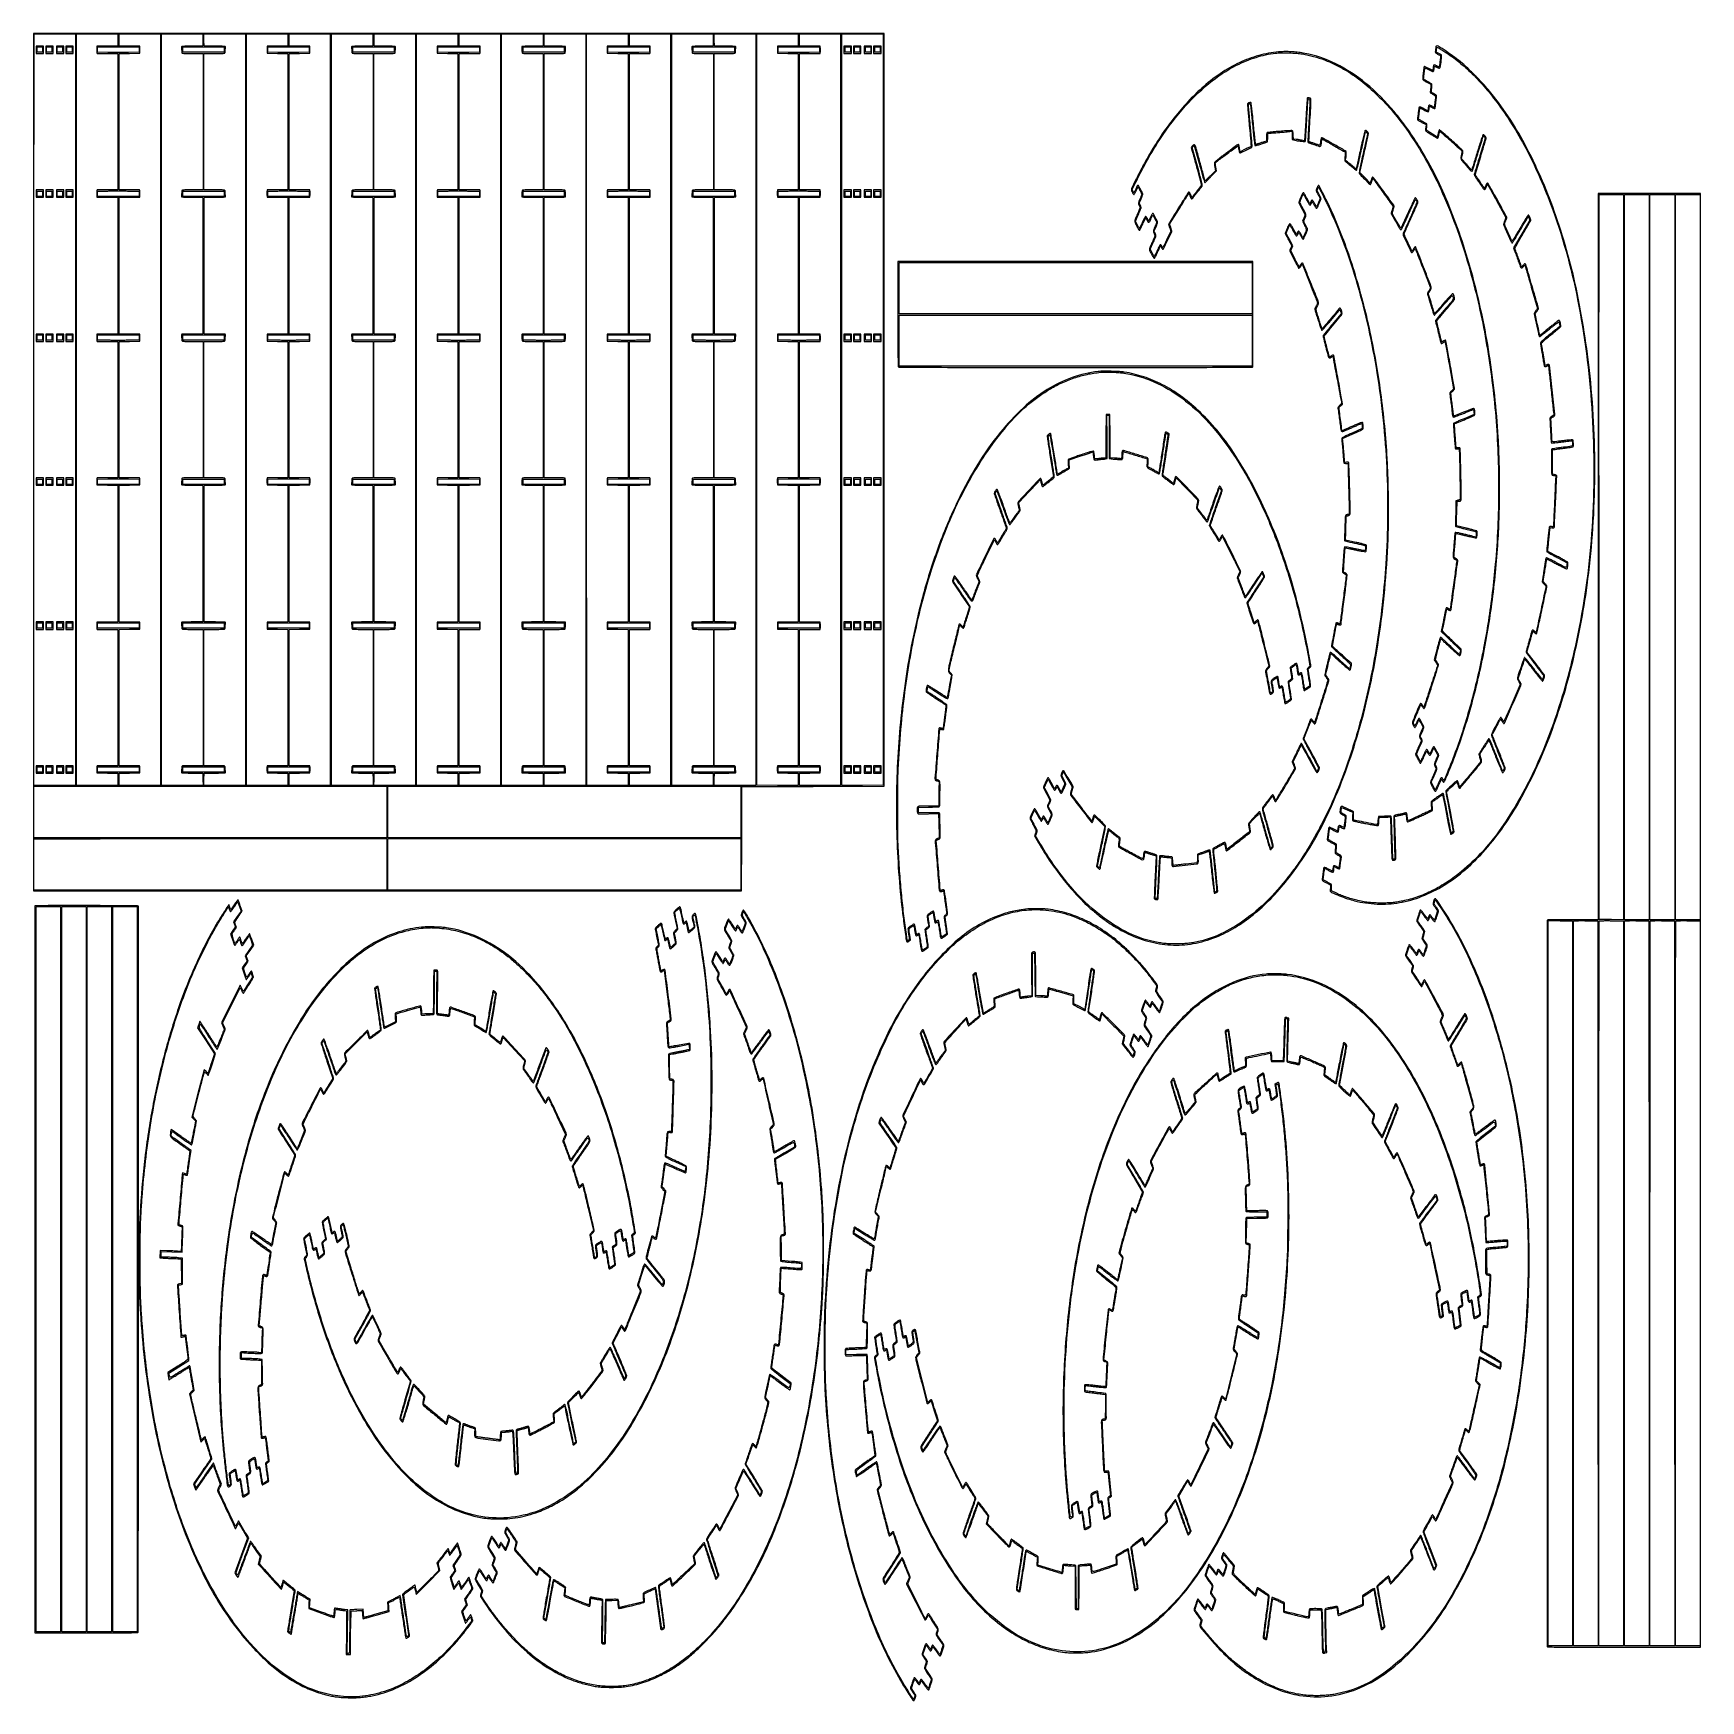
# Model space of a CAD drawing. Extents: x 0 to 4048, y 0 to 4048.
import ezdxf

# ---------------------------------------------------------------- set-up
doc = ezdxf.new("R2010")
doc.units = 0

msp = doc.modelspace()

# ---------------------------------------------------------------- linework, layer by layer
for points in [[(0, 3006.999421), (0, 1965.998842), (859.75, 1966.249421), (1719.5, 1966.5), (1720, 2093), (1720.5, 2219.5), (1893.25, 2219.752833), (2066, 2220.005665), (2066, 3134.002833), (2066, 4048), (1033, 4048), (0, 4048)], [(7, 4008), (7, 3999), (16, 3999), (25, 3999), (25, 4008), (25, 4017), (16, 4017), (7, 4017)], [(22, 4008.5), (22, 4002), (15.5, 4002), (9, 4002), (9, 4008.5), (9, 4015), (15.5, 4015), (22, 4015)], [(30, 4008), (30, 3999), (39, 3999), (48, 3999), (48, 4008), (48, 4017), (39, 4017), (30, 4017)], [(45, 4008.5), (45, 4002), (38.5, 4002), (32, 4002), (32, 4008.5), (32, 4015), (38.5, 4015), (45, 4015)], [(56, 4008), (56, 3999), (65, 3999), (74, 3999), (74, 4008), (74, 4017), (65, 4017), (56, 4017)], [(71, 4008.5), (71, 4002), (64.5, 4002), (58, 4002), (58, 4008.5), (58, 4015), (64.5, 4015), (71, 4015)], [(79, 4008), (79, 3999), (88, 3999), (97, 3999), (97, 4008), (97, 4017), (88, 4017), (79, 4017)], [(94, 4008.5), (94, 4002), (87.5, 4002), (81, 4002), (81, 4008.5), (81, 4015), (87.5, 4015), (94, 4015)], [(463, 4008.5), (463, 4002), (413, 4002), (363, 4002), (363, 4008.5), (363, 4015), (413, 4015), (463, 4015)], [(876, 4008.5), (876, 4002), (826, 4002), (776, 4002), (776, 4008.5), (776, 4015), (826, 4015), (876, 4015)], [(1289, 4008.5), (1289, 4002), (1239, 4002), (1189, 4002), (1189, 4008.5), (1189, 4015), (1239, 4015), (1289, 4015)], [(1702, 4008.5), (1702, 4002), (1652, 4002), (1602, 4002), (1602, 4008.5), (1602, 4015), (1652, 4015), (1702, 4015)], [(2063.5, 3134.5), (2063.5, 2222.5), (2013.25, 2222.240751), (1963, 2221.981502), (1963, 3134.5), (1963, 4047.018498), (2013.25, 4046.759249), (2063.5, 4046.5)], [(1968, 4008), (1968, 3999), (1977, 3999), (1986, 3999), (1986, 4008), (1986, 4017), (1977, 4017), (1968, 4017)], [(1984, 4008.5), (1984, 4002), (1977.5, 4002), (1971, 4002), (1971, 4008.5), (1971, 4015), (1977.5, 4015), (1984, 4015)], [(1991, 4008), (1991, 3999), (2000, 3999), (2009, 3999), (2009, 4008), (2009, 4017), (2000, 4017), (1991, 4017)], [(2007, 4008.5), (2007, 4002), (2000.5, 4002), (1994, 4002), (1994, 4008.5), (1994, 4015), (2000.5, 4015), (2007, 4015)], [(2017, 4008), (2017, 3999), (2026, 3999), (2035, 3999), (2035, 4008), (2035, 4017), (2026, 4017), (2017, 4017)], [(2033, 4008.5), (2033, 4002), (2026.5, 4002), (2020, 4002), (2020, 4008.5), (2020, 4015), (2026.5, 4015), (2033, 4015)], [(2040, 4008), (2040, 3999), (2049, 3999), (2058, 3999), (2058, 4008), (2058, 4017), (2049, 4017), (2040, 4017)], [(2056, 4008.5), (2056, 4002), (2049.5, 4002), (2043, 4002), (2043, 4008.5), (2043, 4015), (2049.5, 4015), (2056, 4015)], [(7, 3659), (7, 3650), (16, 3650), (25, 3650), (25, 3659), (25, 3668), (16, 3668), (7, 3668)], [(22, 3658.5), (22, 3652), (15.5, 3652), (9, 3652), (9, 3658.5), (9, 3665), (15.5, 3665), (22, 3665)], [(30, 3659), (30, 3650), (39, 3650), (48, 3650), (48, 3659), (48, 3668), (39, 3668), (30, 3668)], [(45, 3658.5), (45, 3652), (38.5, 3652), (32, 3652), (32, 3658.5), (32, 3665), (38.5, 3665), (45, 3665)], [(56, 3659), (56, 3650), (65, 3650), (74, 3650), (74, 3659), (74, 3668), (65, 3668), (56, 3668)], [(71, 3658.5), (71, 3652), (64.5, 3652), (58, 3652), (58, 3658.5), (58, 3665), (64.5, 3665), (71, 3665)], [(79, 3659), (79, 3650), (88, 3650), (97, 3650), (97, 3659), (97, 3668), (88, 3668), (79, 3668)], [(94, 3658.5), (94, 3652), (87.5, 3652), (81, 3652), (81, 3658.5), (81, 3665), (87.5, 3665), (94, 3665)], [(463, 3658.5), (463, 3652), (413, 3652), (363, 3652), (363, 3658.5), (363, 3665), (413, 3665), (463, 3665)], [(876, 3658.5), (876, 3652), (826, 3652), (776, 3652), (776, 3658.5), (776, 3665), (826, 3665), (876, 3665)], [(1289, 3658.5), (1289, 3652), (1239, 3652), (1189, 3652), (1189, 3658.5), (1189, 3665), (1239, 3665), (1289, 3665)], [(1702, 3658.5), (1702, 3652), (1652, 3652), (1602, 3652), (1602, 3658.5), (1602, 3665), (1652, 3665), (1702, 3665)], [(1968, 3659), (1968, 3650), (1977, 3650), (1986, 3650), (1986, 3659), (1986, 3668), (1977, 3668), (1968, 3668)], [(1984, 3658.5), (1984, 3652), (1977.5, 3652), (1971, 3652), (1971, 3658.5), (1971, 3665), (1977.5, 3665), (1984, 3665)], [(1991, 3659), (1991, 3650), (2000, 3650), (2009, 3650), (2009, 3659), (2009, 3668), (2000, 3668), (1991, 3668)], [(2007, 3658.5), (2007, 3652), (2000.5, 3652), (1994, 3652), (1994, 3658.5), (1994, 3665), (2000.5, 3665), (2007, 3665)], [(2017, 3659), (2017, 3650), (2026, 3650), (2035, 3650), (2035, 3659), (2035, 3668), (2026, 3668), (2017, 3668)], [(2033, 3658.5), (2033, 3652), (2026.5, 3652), (2020, 3652), (2020, 3658.5), (2020, 3665), (2026.5, 3665), (2033, 3665)], [(2040, 3659), (2040, 3650), (2049, 3650), (2058, 3650), (2058, 3659), (2058, 3668), (2049, 3668), (2040, 3668)], [(2056, 3658.5), (2056, 3652), (2049.5, 3652), (2043, 3652), (2043, 3658.5), (2043, 3665), (2049.5, 3665), (2056, 3665)], [(3923, 2776.5), (3923, 1896), (3893, 1896), (3863, 1896), (3863, 2776.5), (3863, 3657), (3893, 3657), (3923, 3657)], [(3985, 2776.5), (3985, 1896), (3955, 1896), (3925, 1896), (3925, 2776.5), (3925, 3657), (3955, 3657), (3985, 3657)], [(4047, 2776.5), (4047, 1896), (4017, 1896), (3987, 1896), (3987, 2776.5), (3987, 3657), (4017, 3657), (4047, 3657)], [(2959, 3429.5), (2959, 3367), (2530.5, 3367), (2102, 3367), (2102, 3429.5), (2102, 3492), (2530.5, 3492), (2959, 3492)], [(2959, 3302), (2959, 3240), (2530.5, 3240), (2102, 3240), (2102, 3302), (2102, 3364), (2530.5, 3364), (2959, 3364)], [(7, 3309), (7, 3300), (16, 3300), (25, 3300), (25, 3309), (25, 3318), (16, 3318), (7, 3318)], [(22, 3309.5), (22, 3303), (15.5, 3303), (9, 3303), (9, 3309.5), (9, 3316), (15.5, 3316), (22, 3316)], [(30, 3309), (30, 3300), (39, 3300), (48, 3300), (48, 3309), (48, 3318), (39, 3318), (30, 3318)], [(45, 3309.5), (45, 3303), (38.5, 3303), (32, 3303), (32, 3309.5), (32, 3316), (38.5, 3316), (45, 3316)], [(56, 3309), (56, 3300), (65, 3300), (74, 3300), (74, 3309), (74, 3318), (65, 3318), (56, 3318)], [(71, 3309.5), (71, 3303), (64.5, 3303), (58, 3303), (58, 3309.5), (58, 3316), (64.5, 3316), (71, 3316)], [(79, 3309), (79, 3300), (88, 3300), (97, 3300), (97, 3309), (97, 3318), (88, 3318), (79, 3318)], [(94, 3309.5), (94, 3303), (87.5, 3303), (81, 3303), (81, 3309.5), (81, 3316), (87.5, 3316), (94, 3316)], [(463, 3309.5), (463, 3303), (413, 3303), (363, 3303), (363, 3309.5), (363, 3316), (413, 3316), (463, 3316)], [(876, 3309.5), (876, 3303), (826, 3303), (776, 3303), (776, 3309.5), (776, 3316), (826, 3316), (876, 3316)], [(1968, 3309), (1968, 3300), (1977, 3300), (1986, 3300), (1986, 3309), (1986, 3318), (1977, 3318), (1968, 3318)], [(1984, 3309.5), (1984, 3303), (1977.5, 3303), (1971, 3303), (1971, 3309.5), (1971, 3316), (1977.5, 3316), (1984, 3316)], [(1991, 3309), (1991, 3300), (2000, 3300), (2009, 3300), (2009, 3309), (2009, 3318), (2000, 3318), (1991, 3318)], [(2007, 3309.5), (2007, 3303), (2000.5, 3303), (1994, 3303), (1994, 3309.5), (1994, 3316), (2000.5, 3316), (2007, 3316)], [(2017, 3309), (2017, 3300), (2026, 3300), (2035, 3300), (2035, 3309), (2035, 3318), (2026, 3318), (2017, 3318)], [(2033, 3309.5), (2033, 3303), (2026.5, 3303), (2020, 3303), (2020, 3309.5), (2020, 3316), (2026.5, 3316), (2033, 3316)], [(2040, 3309), (2040, 3300), (2049, 3300), (2058, 3300), (2058, 3309), (2058, 3318), (2049, 3318), (2040, 3318)], [(2056, 3309.5), (2056, 3303), (2049.5, 3303), (2043, 3303), (2043, 3309.5), (2043, 3316), (2049.5, 3316), (2056, 3316)], [(7, 2960), (7, 2951), (16, 2951), (25, 2951), (25, 2960), (25, 2969), (16, 2969), (7, 2969)], [(22, 2959.5), (22, 2953), (15.5, 2953), (9, 2953), (9, 2959.5), (9, 2966), (15.5, 2966), (22, 2966)], [(30, 2960), (30, 2951), (39, 2951), (48, 2951), (48, 2960), (48, 2969), (39, 2969), (30, 2969)], [(45, 2959.5), (45, 2953), (38.5, 2953), (32, 2953), (32, 2959.5), (32, 2966), (38.5, 2966), (45, 2966)], [(56, 2960), (56, 2951), (65, 2951), (74, 2951), (74, 2960), (74, 2969), (65, 2969), (56, 2969)], [(71, 2959.5), (71, 2953), (64.5, 2953), (58, 2953), (58, 2959.5), (58, 2966), (64.5, 2966), (71, 2966)], [(79, 2960), (79, 2951), (88, 2951), (97, 2951), (97, 2960), (97, 2969), (88, 2969), (79, 2969)], [(94, 2959.5), (94, 2953), (87.5, 2953), (81, 2953), (81, 2959.5), (81, 2966), (87.5, 2966), (94, 2966)], [(463, 2959.5), (463, 2953), (413, 2953), (363, 2953), (363, 2959.5), (363, 2966), (413, 2966), (463, 2966)], [(876, 2959.5), (876, 2953), (826, 2953), (776, 2953), (776, 2959.5), (776, 2966), (826, 2966), (876, 2966)], [(1289, 2959.5), (1289, 2953), (1239, 2953), (1189, 2953), (1189, 2959.5), (1189, 2966), (1239, 2966), (1289, 2966)], [(1702, 2959.5), (1702, 2953), (1652, 2953), (1602, 2953), (1602, 2959.5), (1602, 2966), (1652, 2966), (1702, 2966)], [(1968, 2960), (1968, 2951), (1977, 2951), (1986, 2951), (1986, 2960), (1986, 2969), (1977, 2969), (1968, 2969)], [(1984, 2959.5), (1984, 2953), (1977.5, 2953), (1971, 2953), (1971, 2959.5), (1971, 2966), (1977.5, 2966), (1984, 2966)], [(1991, 2960), (1991, 2951), (2000, 2951), (2009, 2951), (2009, 2960), (2009, 2969), (2000, 2969), (1991, 2969)], [(2007, 2959.5), (2007, 2953), (2000.5, 2953), (1994, 2953), (1994, 2959.5), (1994, 2966), (2000.5, 2966), (2007, 2966)], [(2017, 2960), (2017, 2951), (2026, 2951), (2035, 2951), (2035, 2960), (2035, 2969), (2026, 2969), (2017, 2969)], [(2033, 2959.5), (2033, 2953), (2026.5, 2953), (2020, 2953), (2020, 2959.5), (2020, 2966), (2026.5, 2966), (2033, 2966)], [(2040, 2960), (2040, 2951), (2049, 2951), (2058, 2951), (2058, 2960), (2058, 2969), (2049, 2969), (2040, 2969)], [(2056, 2959.5), (2056, 2953), (2049.5, 2953), (2043, 2953), (2043, 2959.5), (2043, 2966), (2049.5, 2966), (2056, 2966)], [(7, 2610), (7, 2601), (16, 2601), (25, 2601), (25, 2610), (25, 2619), (16, 2619), (7, 2619)], [(22, 2610.5), (22, 2604), (15.5, 2604), (9, 2604), (9, 2610.5), (9, 2617), (15.5, 2617), (22, 2617)], [(30, 2610), (30, 2601), (39, 2601), (48, 2601), (48, 2610), (48, 2619), (39, 2619), (30, 2619)], [(45, 2610.5), (45, 2604), (38.5, 2604), (32, 2604), (32, 2610.5), (32, 2617), (38.5, 2617), (45, 2617)], [(56, 2610), (56, 2601), (65, 2601), (74, 2601), (74, 2610), (74, 2619), (65, 2619), (56, 2619)], [(71, 2610.5), (71, 2604), (64.5, 2604), (58, 2604), (58, 2610.5), (58, 2617), (64.5, 2617), (71, 2617)], [(79, 2610), (79, 2601), (88, 2601), (97, 2601), (97, 2610), (97, 2619), (88, 2619), (79, 2619)], [(94, 2610.5), (94, 2604), (87.5, 2604), (81, 2604), (81, 2610.5), (81, 2617), (87.5, 2617), (94, 2617)], [(463, 2610.5), (463, 2604), (413, 2604), (363, 2604), (363, 2610.5), (363, 2617), (413, 2617), (463, 2617)], [(876, 2610.5), (876, 2604), (826, 2604), (776, 2604), (776, 2610.5), (776, 2617), (826, 2617), (876, 2617)], [(1968, 2610), (1968, 2601), (1977, 2601), (1986, 2601), (1986, 2610), (1986, 2619), (1977, 2619), (1968, 2619)], [(1984, 2610.5), (1984, 2604), (1977.5, 2604), (1971, 2604), (1971, 2610.5), (1971, 2617), (1977.5, 2617), (1984, 2617)], [(1991, 2610), (1991, 2601), (2000, 2601), (2009, 2601), (2009, 2610), (2009, 2619), (2000, 2619), (1991, 2619)], [(2007, 2610.5), (2007, 2604), (2000.5, 2604), (1994, 2604), (1994, 2610.5), (1994, 2617), (2000.5, 2617), (2007, 2617)], [(2017, 2610), (2017, 2601), (2026, 2601), (2035, 2601), (2035, 2610), (2035, 2619), (2026, 2619), (2017, 2619)], [(2033, 2610.5), (2033, 2604), (2026.5, 2604), (2020, 2604), (2020, 2610.5), (2020, 2617), (2026.5, 2617), (2033, 2617)], [(2040, 2610), (2040, 2601), (2049, 2601), (2058, 2601), (2058, 2610), (2058, 2619), (2049, 2619), (2040, 2619)], [(2056, 2610.5), (2056, 2604), (2049.5, 2604), (2043, 2604), (2043, 2610.5), (2043, 2617), (2049.5, 2617), (2056, 2617)], [(7, 2261), (7, 2252), (16, 2252), (25, 2252), (25, 2261), (25, 2270), (16, 2270), (7, 2270)], [(22, 2260.5), (22, 2254), (15.5, 2254), (9, 2254), (9, 2260.5), (9, 2267), (15.5, 2267), (22, 2267)], [(30, 2261), (30, 2252), (39, 2252), (48, 2252), (48, 2261), (48, 2270), (39, 2270), (30, 2270)], [(45, 2260.5), (45, 2254), (38.5, 2254), (32, 2254), (32, 2260.5), (32, 2267), (38.5, 2267), (45, 2267)], [(56, 2261), (56, 2252), (65, 2252), (74, 2252), (74, 2261), (74, 2270), (65, 2270), (56, 2270)], [(71, 2260.5), (71, 2254), (64.5, 2254), (58, 2254), (58, 2260.5), (58, 2267), (64.5, 2267), (71, 2267)], [(79, 2261), (79, 2252), (88, 2252), (97, 2252), (97, 2261), (97, 2270), (88, 2270), (79, 2270)], [(94, 2260.5), (94, 2254), (87.5, 2254), (81, 2254), (81, 2260.5), (81, 2267), (87.5, 2267), (94, 2267)], [(463, 2260.5), (463, 2254), (413, 2254), (363, 2254), (363, 2260.5), (363, 2267), (413, 2267), (463, 2267)], [(876, 2260.5), (876, 2254), (826, 2254), (776, 2254), (776, 2260.5), (776, 2267), (826, 2267), (876, 2267)], [(1289, 2260.5), (1289, 2254), (1239, 2254), (1189, 2254), (1189, 2260.5), (1189, 2267), (1239, 2267), (1289, 2267)], [(1702, 2260.5), (1702, 2254), (1652, 2254), (1602, 2254), (1602, 2260.5), (1602, 2267), (1652, 2267), (1702, 2267)], [(1968, 2261), (1968, 2252), (1977, 2252), (1986, 2252), (1986, 2261), (1986, 2270), (1977, 2270), (1968, 2270)], [(1984, 2260.5), (1984, 2254), (1977.5, 2254), (1971, 2254), (1971, 2260.5), (1971, 2267), (1977.5, 2267), (1984, 2267)], [(1991, 2261), (1991, 2252), (2000, 2252), (2009, 2252), (2009, 2261), (2009, 2270), (2000, 2270), (1991, 2270)], [(2007, 2260.5), (2007, 2254), (2000.5, 2254), (1994, 2254), (1994, 2260.5), (1994, 2267), (2000.5, 2267), (2007, 2267)], [(2017, 2261), (2017, 2252), (2026, 2252), (2035, 2252), (2035, 2261), (2035, 2270), (2026, 2270), (2017, 2270)], [(2033, 2260.5), (2033, 2254), (2026.5, 2254), (2020, 2254), (2020, 2260.5), (2020, 2267), (2026.5, 2267), (2033, 2267)], [(2040, 2261), (2040, 2252), (2049, 2252), (2058, 2252), (2058, 2261), (2058, 2270), (2049, 2270), (2040, 2270)], [(2056, 2260.5), (2056, 2254), (2049.5, 2254), (2043, 2254), (2043, 2260.5), (2043, 2267), (2049.5, 2267), (2056, 2267)], [(858, 2157.5), (858, 2095), (429.5, 2095), (1, 2095), (1, 2157.5), (1, 2220), (429.5, 2220), (858, 2220)], [(1718, 2157.5), (1718, 2095), (1289.5, 2095), (861, 2095), (861, 2157.5), (861, 2220), (1289.5, 2220), (1718, 2220)], [(1718, 2030.5), (1718, 1968), (1289.5, 1968), (861, 1968), (861, 2030.5), (861, 2093), (1289.5, 2093), (1718, 2093)], [(66, 1047.5), (66, 167), (36.5, 167), (7, 167), (7, 1047.5), (7, 1928), (36.5, 1928), (66, 1928)], [(128, 1047.5), (128, 167), (98.5, 167), (69, 167), (69, 1047.5), (69, 1928), (98.5, 1928), (128, 1928)], [(190, 1047.5), (190, 167), (160.5, 167), (131, 167), (131, 1047.5), (131, 1928), (160.5, 1928), (190, 1928)], [(252, 1047.5), (252, 167), (222.5, 167), (193, 167), (193, 1047.5), (193, 1928), (222.5, 1928), (252, 1928)], [(3736.750566, 1013.25), (3737.001131, 133), (3707.500566, 133), (3678, 133), (3678, 1013.515105), (3678, 1894.030209), (3707.25, 1893.765105), (3736.5, 1893.5)]]:
    msp.add_lwpolyline(points, close=True)
for points in [[(102, 3134.5), (102, 2222), (51.5, 2222), (1, 2222), (1, 3133.833333, -0.000069), (1.04791, 3483.522074, -0.000114), (1.195833, 3778.011458, -0.000001), (1.391781, 4045.670389, -0.198722), (1.666667, 4046.333333, -0.195236), (2.312731, 4046.606316, -0.000239), (16.776042, 4046.804167, -0.002047), (33.012504, 4046.952013, -0.001253), (52.166667, 4047), (102, 4047)], [(205, 4032.017171), (205, 4017.034342), (179.75, 4016.767171), (154.5, 4016.5), (154.196594, 4010.030853, 0.009424), (154.122492, 4007.386885, 0.009978), (154.150473, 4004.792018, 0.009649), (154.262206, 4002.560852, 0.044171), (154.465646, 4001.280853), (155.038104, 3999), (180.019052, 3999), (205, 3999), (205, 3833.5), (205, 3668), (180.019052, 3668), (155.038104, 3668), (154.465646, 3665.719147, 0.044171), (154.262206, 3664.439148, 0.009649), (154.150473, 3662.207982, 0.009978), (154.122492, 3659.613115, 0.009424), (154.196594, 3656.969147), (154.5, 3650.5), (179.75, 3650.232829), (205, 3649.965658), (205, 3484), (205, 3318.034342), (179.75, 3317.767171), (154.5, 3317.5), (154.196594, 3311.030853, 0.009424), (154.122492, 3308.386885, 0.009978), (154.150473, 3305.792018, 0.009649), (154.262206, 3303.560852, 0.044171), (154.465646, 3302.280853), (155.038104, 3300), (180.019052, 3300), (205, 3300), (205, 3134.5), (205, 2969), (180.019052, 2969), (155.038104, 2969), (154.465646, 2966.719147, 0.044171), (154.262206, 2965.439148, 0.009649), (154.150473, 2963.207982, 0.009978), (154.122492, 2960.613115, 0.009424), (154.196594, 2957.969147), (154.5, 2951.5), (179.75, 2951.232829), (205, 2950.965658), (205, 2785), (205, 2619.034342), (179.75, 2618.767171), (154.5, 2618.5), (154.196594, 2612.030853, 0.009424), (154.122492, 2609.386885, 0.009978), (154.150473, 2606.792018, 0.009649), (154.262206, 2604.560852, 0.044171), (154.465646, 2603.280853), (155.038104, 2601), (180.019052, 2601), (205, 2601), (205, 2435.5), (205, 2270), (180.019052, 2270), (155.038104, 2270), (154.465646, 2267.719147, 0.044171), (154.262206, 2266.439148, 0.009649), (154.150473, 2264.207982, 0.009978), (154.122492, 2261.613115, 0.009424), (154.196594, 2258.969147), (154.5, 2252.5), (179.75, 2252.232829), (205, 2251.965658), (205, 2236.982829), (205, 2222), (155, 2222), (105, 2222), (105, 3134.5), (105, 4047), (155, 4047), (205, 4047)], [(257, 4008.532924), (257, 4002.065849), (231.25, 4001.782924, -0.001663), (219.596911, 4001.693655, -0.001006), (205.79375, 4001.661591, -0.001007), (192.08556, 4001.684925, -0.001769), (180.75, 4001.767171), (156, 4002.034342), (156, 4008.517171), (156, 4015), (206.5, 4015), (257, 4015)], [(308.5, 3134.5), (308.5, 2222.5), (258.25, 2222.240751), (208, 2221.981502), (208, 2236.97358), (208, 2251.965658), (233.25, 2252.232829), (258.5, 2252.5), (258.803406, 2258.969147, 0.009424), (258.877508, 2261.613115, 0.009978), (258.849527, 2264.207982, 0.009649), (258.737794, 2266.439148, 0.044171), (258.534354, 2267.719147), (257.961896, 2270), (232.980948, 2270), (208, 2270), (208, 2435.482829), (208, 2600.965658), (233.25, 2601.232829), (258.5, 2601.5), (258.5, 2610), (258.5, 2618.5), (233.25, 2618.767171), (208, 2619.034342), (208, 2785), (208, 2950.965658), (233.25, 2951.232829), (258.5, 2951.5), (258.803406, 2957.969147, 0.009424), (258.877508, 2960.613115, 0.009978), (258.849527, 2963.207982, 0.009649), (258.737794, 2965.439148, 0.044171), (258.534354, 2966.719147), (257.961896, 2969), (232.980948, 2969), (208, 2969), (208, 3134.482829), (208, 3299.965658), (233.25, 3300.232829), (258.5, 3300.5), (258.5, 3309), (258.5, 3317.5), (233.25, 3317.767171), (208, 3318.034342), (208, 3484), (208, 3649.965658), (233.25, 3650.232829), (258.5, 3650.5), (258.803406, 3656.969147, 0.009424), (258.877508, 3659.613115, 0.009978), (258.849527, 3662.207982, 0.009649), (258.737794, 3664.439148, 0.044171), (258.534354, 3665.719147), (257.961896, 3668), (232.980948, 3668), (208, 3668), (208, 3833.482829), (208, 3998.965658), (233.25, 3999.232829), (258.5, 3999.5), (258.5, 4008), (258.5, 4016.5), (233.25, 4016.767171), (208, 4017.034342), (208, 4032.02642), (208, 4047.018498), (258.25, 4046.759249), (308.5, 4046.5)], [(411.5, 4032), (411.5, 4017.5), (386, 4016.956726, 0.000739), (376.204953, 4016.733553, 0.001215), (367.917188, 4016.512313, 0.000096), (360.482625, 4016.294344, 0.166881), (360.25, 4016.206726, 0.233563), (359.692956, 4014.962578, 0.005337), (360.017066, 4008.299872, 0.006291), (360.490161, 4001.727878, 0.177054), (361.2, 4000.2, 0.179332), (362.515723, 3999.595775, 0.007374), (367.792473, 3999.274194, 0.00898), (375.387218, 3999.060257, 0.00255), (387.2, 3999), (412, 3999), (412, 3833.5), (412, 3668), (387.2, 3668, 0.00255), (375.387218, 3667.939743, 0.00898), (367.792473, 3667.725806, 0.007374), (362.515723, 3667.404225, 0.179332), (361.2, 3666.8, 0.177054), (360.490161, 3665.272122, 0.006291), (360.017066, 3658.700128, 0.005337), (359.692956, 3652.037422, 0.233563), (360.25, 3650.793274, 0.166881), (360.482625, 3650.705656, 0.000096), (367.917188, 3650.487687, 0.001215), (376.204953, 3650.266447, 0.000739), (386, 3650.043274), (411.5, 3649.5), (411.5, 3484), (411.5, 3318.5), (386, 3317.956726, 0.000739), (376.204953, 3317.733553, 0.001215), (367.917188, 3317.512313, 0.000096), (360.482625, 3317.294344, 0.166881), (360.25, 3317.206726, 0.233563), (359.692956, 3315.962578, 0.005337), (360.017066, 3309.299872, 0.006291), (360.490161, 3302.727878, 0.177054), (361.2, 3301.2, 0.179332), (362.515723, 3300.595775, 0.007374), (367.792473, 3300.274194, 0.00898), (375.387218, 3300.060257, 0.00255), (387.2, 3300), (412, 3300), (412, 3134.5), (412, 2969), (387.2, 2969, 0.00255), (375.387218, 2968.939743, 0.00898), (367.792473, 2968.725806, 0.007374), (362.515723, 2968.404225, 0.179332), (361.2, 2967.8, 0.177054), (360.490161, 2966.272122, 0.006291), (360.017066, 2959.700128, 0.005337), (359.692956, 2953.037422, 0.233563), (360.25, 2951.793274, 0.166881), (360.482625, 2951.705656, 0.000096), (367.917188, 2951.487687, 0.001215), (376.204953, 2951.266447, 0.000739), (386, 2951.043274), (411.5, 2950.5), (411.5, 2785), (411.5, 2619.5), (386, 2618.956726, 0.000739), (376.204953, 2618.733553, 0.001215), (367.917188, 2618.512313, 0.000096), (360.482625, 2618.294344, 0.166881), (360.25, 2618.206726, 0.233563), (359.692956, 2616.962578, 0.005337), (360.017066, 2610.299872, 0.006291), (360.490161, 2603.727878, 0.177054), (361.2, 2602.2, 0.179332), (362.515723, 2601.595775, 0.007374), (367.792473, 2601.274194, 0.00898), (375.387218, 2601.060257, 0.00255), (387.2, 2601), (412, 2601), (412, 2435.5), (412, 2270), (387.2, 2270, 0.00255), (375.387218, 2269.939743, 0.00898), (367.792473, 2269.725806, 0.007374), (362.515723, 2269.404225, 0.179332), (361.2, 2268.8, 0.177054), (360.490161, 2267.272122, 0.006291), (360.017066, 2260.700128, 0.005337), (359.692956, 2254.037422, 0.233563), (360.25, 2252.793274, 0.166881), (360.482625, 2252.705656, 0.000096), (367.917188, 2252.487687, 0.001215), (376.204953, 2252.266447, 0.000739), (386, 2252.043274), (411.5, 2251.5), (411.776733, 2236.75), (412.053466, 2222), (361.526733, 2222), (311, 2222), (311, 3134.509249), (311, 4047.018498), (361.25, 4046.759249), (411.5, 4046.5)], [(515, 3134.5), (515, 2222), (464.473267, 2222), (413.946534, 2222), (414.223267, 2236.75), (414.5, 2251.5), (440, 2252.043274, 0.000739), (449.795047, 2252.266447, 0.001215), (458.082812, 2252.487687, 0.000096), (465.517375, 2252.705656, 0.166881), (465.75, 2252.793274, 0.233563), (466.307044, 2254.037422, 0.005337), (465.982934, 2260.700128, 0.006291), (465.509839, 2267.272122, 0.177054), (464.8, 2268.8, 0.179332), (463.484277, 2269.404225, 0.007374), (458.207527, 2269.725806, 0.00898), (450.612782, 2269.939743, 0.00255), (438.8, 2270), (414, 2270), (414, 2435.5), (414, 2601), (438.8, 2601, 0.00255), (450.612782, 2601.060257, 0.00898), (458.207527, 2601.274194, 0.007374), (463.484277, 2601.595775, 0.179332), (464.8, 2602.2, 0.177054), (465.509839, 2603.727878, 0.006291), (465.982934, 2610.299872, 0.005337), (466.307044, 2616.962578, 0.233563), (465.75, 2618.206726, 0.166881), (465.517375, 2618.294344, 0.000096), (458.082812, 2618.512313, 0.001215), (449.795047, 2618.733553, 0.000739), (440, 2618.956726), (414.5, 2619.5), (414.5, 2785), (414.5, 2950.5), (440, 2951.043274, 0.000739), (449.795047, 2951.266447, 0.001215), (458.082812, 2951.487687, 0.000096), (465.517375, 2951.705656, 0.166881), (465.75, 2951.793274, 0.233563), (466.307044, 2953.037422, 0.005337), (465.982934, 2959.700128, 0.006291), (465.509839, 2966.272122, 0.177054), (464.8, 2967.8, 0.179332), (463.484277, 2968.404225, 0.007374), (458.207527, 2968.725806, 0.00898), (450.612782, 2968.939743, 0.00255), (438.8, 2969), (414, 2969), (414, 3134.5), (414, 3300), (438.8, 3300, 0.00255), (450.612782, 3300.060257, 0.00898), (458.207527, 3300.274194, 0.007374), (463.484277, 3300.595775, 0.179332), (464.8, 3301.2, 0.177054), (465.509839, 3302.727878, 0.006291), (465.982934, 3309.299872, 0.005337), (466.307044, 3315.962578, 0.233563), (465.75, 3317.206726, 0.166881), (465.517375, 3317.294344, 0.000096), (458.082812, 3317.512313, 0.001215), (449.795047, 3317.733553, 0.000739), (440, 3317.956726), (414.5, 3318.5), (414.5, 3484), (414.5, 3649.5), (440, 3650.043274, 0.000739), (449.795047, 3650.266447, 0.001215), (458.082812, 3650.487687, 0.000096), (465.517375, 3650.705656, 0.166881), (465.75, 3650.793274, 0.233563), (466.307044, 3652.037422, 0.005337), (465.982934, 3658.700128, 0.006291), (465.509839, 3665.272122, 0.177054), (464.8, 3666.8, 0.179332), (463.484277, 3667.404225, 0.007374), (458.207527, 3667.725806, 0.00898), (450.612782, 3667.939743, 0.00255), (438.8, 3668), (414, 3668), (414, 3833.5), (414, 3999), (438.8, 3999, 0.00255), (450.612782, 3999.060257, 0.00898), (458.207527, 3999.274194, 0.007374), (463.484277, 3999.595775, 0.179332), (464.8, 4000.2, 0.177054), (465.509839, 4001.727878, 0.006291), (465.982934, 4008.299872, 0.005337), (466.307044, 4014.962578, 0.233563), (465.75, 4016.206726, 0.166881), (465.517375, 4016.294344, 0.000096), (458.082812, 4016.512313, 0.001215), (449.795047, 4016.733553, 0.000739), (440, 4016.956726), (414.5, 4017.5), (414.219585, 4030.949549, -0.003639), (414.148375, 4036.197157, -0.005278), (414.168132, 4040.8303, -0.002799), (414.248031, 4044.742813, -0.085304), (414.4382, 4045.699549, -0.300079), (415.475927, 4046.442475, -0.003135), (424.801861, 4046.741008, -0.005454), (438.823383, 4046.948846, -0.000978), (464.968615, 4047), (515, 4047)], [(618, 4032.017171), (618, 4017.034342), (592.75, 4016.767171), (567.5, 4016.5), (567.5, 4008), (567.5, 3999.5), (592.75, 3999.232829), (618, 3998.965658), (618, 3833.482829), (618, 3668), (593.019052, 3668), (568.038104, 3668), (567.465646, 3665.719147, 0.044171), (567.262206, 3664.439148, 0.009649), (567.150473, 3662.207982, 0.009978), (567.122492, 3659.613115, 0.009424), (567.196594, 3656.969147), (567.5, 3650.5), (592.75, 3650.232829), (618, 3649.965658), (618, 3484), (618, 3318.034342), (592.75, 3317.767171), (567.5, 3317.5), (567.5, 3309), (567.5, 3300.5), (592.75, 3300.232829), (618, 3299.965658), (618, 3134.482829), (618, 2969), (593.019052, 2969), (568.038104, 2969), (567.465646, 2966.719147, 0.044171), (567.262206, 2965.439148, 0.009649), (567.150473, 2963.207982, 0.009978), (567.122492, 2960.613115, 0.009424), (567.196594, 2957.969147), (567.5, 2951.5), (592.75, 2951.232829), (618, 2950.965658), (618, 2785), (618, 2619.034342), (592.75, 2618.767171), (567.5, 2618.5), (567.5, 2610), (567.5, 2601.5), (592.75, 2601.232829), (618, 2600.965658), (618, 2435.482829), (618, 2270), (593.019052, 2270), (568.038104, 2270), (567.465646, 2267.719147, 0.044171), (567.262206, 2266.439148, 0.009649), (567.150473, 2264.207982, 0.009978), (567.122492, 2261.613115, 0.009424), (567.196594, 2258.969147), (567.5, 2252.5), (592.75, 2252.232829), (618, 2251.965658), (618, 2236.97358), (618, 2221.981502), (567.75, 2222.240751), (517.5, 2222.5), (517.244559, 3133.5, -0.000049), (517.180682, 3482.908955, -0.000081), (517.203408, 3777.260938, -0.000001), (517.267896, 4044.685115, -0.090809), (517.463174, 4045.75, -0.302046), (518.440521, 4046.450164, -0.002558), (528.19024, 4046.741385, -0.005157), (542.471912, 4046.947503, -0.001029), (567.968615, 4047), (618, 4047)], [(670, 4008.532924), (670, 4002.065849), (644.25, 4001.782924, -0.001663), (632.596911, 4001.693655, -0.001006), (618.79375, 4001.661591, -0.001007), (605.08556, 4001.684925, -0.001769), (593.75, 4001.767171), (569, 4002.034342), (569, 4008.517171), (569, 4015), (619.5, 4015), (670, 4015)], [(721, 3134.5), (721, 2222), (671, 2222), (621, 2222), (621, 2236.982829), (621, 2251.965658), (646.25, 2252.232829), (671.5, 2252.5), (671.803406, 2258.969147, 0.009424), (671.877508, 2261.613115, 0.009978), (671.849527, 2264.207982, 0.009649), (671.737794, 2266.439148, 0.044171), (671.534354, 2267.719147), (670.961896, 2270), (645.980948, 2270), (621, 2270), (621, 2435.482829), (621, 2600.965658), (646.25, 2601.232829), (671.5, 2601.5), (671.5, 2610), (671.5, 2618.5), (646.25, 2618.767171), (621, 2619.034342), (621, 2785), (621, 2950.965658), (646.25, 2951.232829), (671.5, 2951.5), (671.803406, 2957.969147, 0.009424), (671.877508, 2960.613115, 0.009978), (671.849527, 2963.207982, 0.009649), (671.737794, 2965.439148, 0.044171), (671.534354, 2966.719147), (670.961896, 2969), (645.980948, 2969), (621, 2969), (621, 3134.482829), (621, 3299.965658), (646.25, 3300.232829), (671.5, 3300.5), (671.5, 3309), (671.5, 3317.5), (646.25, 3317.767171), (621, 3318.034342), (621, 3484), (621, 3649.965658), (646.25, 3650.232829), (671.5, 3650.5), (671.803406, 3656.969147, 0.009424), (671.877508, 3659.613115, 0.009978), (671.849527, 3662.207982, 0.009649), (671.737794, 3664.439148, 0.044171), (671.534354, 3665.719147), (670.961896, 3668), (645.980948, 3668), (621, 3668), (621, 3833.482829), (621, 3998.965658), (646.25, 3999.232829), (671.5, 3999.5), (671.5, 4008), (671.5, 4016.5), (646.25, 4016.767171), (621, 4017.034342), (621, 4032.017171), (621, 4047), (671, 4047), (721, 4047)], [(824.5, 4032), (824.5, 4017.5), (799, 4016.956726, 0.000739), (789.204953, 4016.733553, 0.001215), (780.917188, 4016.512313, 0.000096), (773.482625, 4016.294344, 0.166881), (773.25, 4016.206726, 0.233563), (772.692956, 4014.962578, 0.005337), (773.017066, 4008.299872, 0.006291), (773.490161, 4001.727878, 0.177054), (774.2, 4000.2, 0.179332), (775.515723, 3999.595775, 0.007374), (780.792473, 3999.274194, 0.00898), (788.387218, 3999.060257, 0.00255), (800.2, 3999), (825, 3999), (825, 3833.5), (825, 3668), (800.2, 3668, 0.00255), (788.387218, 3667.939743, 0.00898), (780.792473, 3667.725806, 0.007374), (775.515723, 3667.404225, 0.179332), (774.2, 3666.8, 0.177054), (773.490161, 3665.272122, 0.006291), (773.017066, 3658.700128, 0.005337), (772.692956, 3652.037422, 0.233563), (773.25, 3650.793274, 0.166881), (773.482625, 3650.705656, 0.000096), (780.917188, 3650.487687, 0.001215), (789.204953, 3650.266447, 0.000739), (799, 3650.043274), (824.5, 3649.5), (824.5, 3484), (824.5, 3318.5), (799, 3317.956726, 0.000739), (789.204953, 3317.733553, 0.001215), (780.917188, 3317.512313, 0.000096), (773.482625, 3317.294344, 0.166881), (773.25, 3317.206726, 0.233563), (772.692956, 3315.962578, 0.005337), (773.017066, 3309.299872, 0.006291), (773.490161, 3302.727878, 0.177054), (774.2, 3301.2, 0.179332), (775.515723, 3300.595775, 0.007374), (780.792473, 3300.274194, 0.00898), (788.387218, 3300.060257, 0.00255), (800.2, 3300), (825, 3300), (825, 3134.5), (825, 2969), (800.2, 2969, 0.00255), (788.387218, 2968.939743, 0.00898), (780.792473, 2968.725806, 0.007374), (775.515723, 2968.404225, 0.179332), (774.2, 2967.8, 0.177054), (773.490161, 2966.272122, 0.006291), (773.017066, 2959.700128, 0.005337), (772.692956, 2953.037422, 0.233563), (773.25, 2951.793274, 0.166881), (773.482625, 2951.705656, 0.000096), (780.917188, 2951.487687, 0.001215), (789.204953, 2951.266447, 0.000739), (799, 2951.043274), (824.5, 2950.5), (824.5, 2785), (824.5, 2619.5), (799, 2618.956726, 0.000739), (789.204953, 2618.733553, 0.001215), (780.917188, 2618.512313, 0.000096), (773.482625, 2618.294344, 0.166881), (773.25, 2618.206726, 0.233563), (772.692956, 2616.962578, 0.005337), (773.017066, 2610.299872, 0.006291), (773.490161, 2603.727878, 0.177054), (774.2, 2602.2, 0.179332), (775.515723, 2601.595775, 0.007374), (780.792473, 2601.274194, 0.00898), (788.387218, 2601.060257, 0.00255), (800.2, 2601), (825, 2601), (825, 2435.5), (825, 2270), (800.2, 2270, 0.00255), (788.387218, 2269.939743, 0.00898), (780.792473, 2269.725806, 0.007374), (775.515723, 2269.404225, 0.179332), (774.2, 2268.8, 0.177054), (773.490161, 2267.272122, 0.006291), (773.017066, 2260.700128, 0.005337), (772.692956, 2254.037422, 0.233563), (773.25, 2252.793274, 0.166881), (773.482625, 2252.705656, 0.000096), (780.917188, 2252.487687, 0.001215), (789.204953, 2252.266447, 0.000739), (799, 2252.043274), (824.5, 2251.5), (824.776733, 2236.75), (825.053466, 2222), (774.526733, 2222), (724, 2222), (724, 3134.509249), (724, 4047.018498), (774.25, 4046.759249), (824.5, 4046.5)], [(928, 3134.5), (928, 2222), (877.473267, 2222), (826.946534, 2222), (827.223267, 2236.75), (827.5, 2251.5), (853, 2252.043274, 0.000739), (862.795047, 2252.266447, 0.001215), (871.082812, 2252.487687, 0.000096), (878.517375, 2252.705656, 0.166881), (878.75, 2252.793274, 0.233563), (879.307044, 2254.037422, 0.005337), (878.982934, 2260.700128, 0.006291), (878.509839, 2267.272122, 0.177054), (877.8, 2268.8, 0.179332), (876.484277, 2269.404225, 0.007374), (871.207527, 2269.725806, 0.00898), (863.612782, 2269.939743, 0.00255), (851.8, 2270), (827, 2270), (827, 2435.5), (827, 2601), (851.8, 2601, 0.00255), (863.612782, 2601.060257, 0.00898), (871.207527, 2601.274194, 0.007374), (876.484277, 2601.595775, 0.179332), (877.8, 2602.2, 0.177054), (878.509839, 2603.727878, 0.006291), (878.982934, 2610.299872, 0.005337), (879.307044, 2616.962578, 0.233563), (878.75, 2618.206726, 0.166881), (878.517375, 2618.294344, 0.000096), (871.082812, 2618.512313, 0.001215), (862.795047, 2618.733553, 0.000739), (853, 2618.956726), (827.5, 2619.5), (827.5, 2785), (827.5, 2950.5), (853, 2951.043274, 0.000739), (862.795047, 2951.266447, 0.001215), (871.082812, 2951.487687, 0.000096), (878.517375, 2951.705656, 0.166881), (878.75, 2951.793274, 0.233563), (879.307044, 2953.037422, 0.005337), (878.982934, 2959.700128, 0.006291), (878.509839, 2966.272122, 0.177054), (877.8, 2967.8, 0.179332), (876.484277, 2968.404225, 0.007374), (871.207527, 2968.725806, 0.00898), (863.612782, 2968.939743, 0.00255), (851.8, 2969), (827, 2969), (827, 3134.5), (827, 3300), (851.8, 3300, 0.00255), (863.612782, 3300.060257, 0.00898), (871.207527, 3300.274194, 0.007374), (876.484277, 3300.595775, 0.179332), (877.8, 3301.2, 0.177054), (878.509839, 3302.727878, 0.006291), (878.982934, 3309.299872, 0.005337), (879.307044, 3315.962578, 0.233563), (878.75, 3317.206726, 0.166881), (878.517375, 3317.294344, 0.000096), (871.082812, 3317.512313, 0.001215), (862.795047, 3317.733553, 0.000739), (853, 3317.956726), (827.5, 3318.5), (827.5, 3484), (827.5, 3649.5), (853, 3650.043274, 0.000739), (862.795047, 3650.266447, 0.001215), (871.082812, 3650.487687, 0.000096), (878.517375, 3650.705656, 0.166881), (878.75, 3650.793274, 0.233563), (879.307044, 3652.037422, 0.005337), (878.982934, 3658.700128, 0.006291), (878.509839, 3665.272122, 0.177054), (877.8, 3666.8, 0.179332), (876.484277, 3667.404225, 0.007374), (871.207527, 3667.725806, 0.00898), (863.612782, 3667.939743, 0.00255), (851.8, 3668), (827, 3668), (827, 3833.5), (827, 3999), (851.8, 3999, 0.00255), (863.612782, 3999.060257, 0.00898), (871.207527, 3999.274194, 0.007374), (876.484277, 3999.595775, 0.179332), (877.8, 4000.2, 0.177054), (878.509839, 4001.727878, 0.006291), (878.982934, 4008.299872, 0.005337), (879.307044, 4014.962578, 0.233563), (878.75, 4016.206726, 0.166881), (878.517375, 4016.294344, 0.000096), (871.082812, 4016.512313, 0.001215), (862.795047, 4016.733553, 0.000739), (853, 4016.956726), (827.5, 4017.5), (827.219585, 4030.949549, -0.003639), (827.148375, 4036.197157, -0.005278), (827.168132, 4040.8303, -0.002799), (827.248031, 4044.742813, -0.085304), (827.4382, 4045.699549, -0.300079), (828.475927, 4046.442475, -0.003135), (837.801861, 4046.741008, -0.005454), (851.823383, 4046.948846, -0.000978), (877.968615, 4047), (928, 4047)], [(1031, 4032.017171), (1031, 4017.034342), (1005.75, 4016.767171), (980.5, 4016.5), (980.5, 4008), (980.5, 3999.5), (1005.75, 3999.232829), (1031, 3998.965658), (1031, 3833.482829), (1031, 3668), (1006.019052, 3668), (981.038104, 3668), (980.465646, 3665.719147, 0.044171), (980.262206, 3664.439148, 0.009649), (980.150473, 3662.207982, 0.009978), (980.122492, 3659.613115, 0.009424), (980.196594, 3656.969147), (980.5, 3650.5), (1005.75, 3650.232829), (1031, 3649.965658), (1031, 3484), (1031, 3318.034342), (1005.75, 3317.767171), (980.5, 3317.5), (980.5, 3309), (980.5, 3300.5), (1005.75, 3300.232829), (1031, 3299.965658), (1031, 3134.482829), (1031, 2969), (1006.019052, 2969), (981.038104, 2969), (980.465646, 2966.719147, 0.044171), (980.262206, 2965.439148, 0.009649), (980.150473, 2963.207982, 0.009978), (980.122492, 2960.613115, 0.009424), (980.196594, 2957.969147), (980.5, 2951.5), (1005.75, 2951.232829), (1031, 2950.965658), (1031, 2785), (1031, 2619.034342), (1005.75, 2618.767171), (980.5, 2618.5), (980.5, 2610), (980.5, 2601.5), (1005.75, 2601.232829), (1031, 2600.965658), (1031, 2435.482829), (1031, 2270), (1006.019052, 2270), (981.038104, 2270), (980.465646, 2267.719147, 0.044171), (980.262206, 2266.439148, 0.009649), (980.150473, 2264.207982, 0.009978), (980.122492, 2261.613115, 0.009424), (980.196594, 2258.969147), (980.5, 2252.5), (1005.75, 2252.232829), (1031, 2251.965658), (1031, 2236.97358), (1031, 2221.981502), (980.75, 2222.240751), (930.5, 2222.5), (930.244559, 3133.5, -0.000049), (930.180682, 3482.908955, -0.000081), (930.203408, 3777.260938, -0.000001), (930.267896, 4044.685115, -0.090809), (930.463174, 4045.75, -0.302046), (931.440521, 4046.450164, -0.002558), (941.19024, 4046.741385, -0.005157), (955.471912, 4046.947503, -0.001029), (980.968615, 4047), (1031, 4047)], [(1083, 4008.532924), (1083, 4002.065849), (1057.25, 4001.782924, -0.001663), (1045.596911, 4001.693655, -0.001006), (1031.79375, 4001.661591, -0.001007), (1018.08556, 4001.684925, -0.001769), (1006.75, 4001.767171), (982, 4002.034342), (982, 4008.517171), (982, 4015), (1032.5, 4015), (1083, 4015)], [(1134, 3134.5), (1134, 2222), (1084, 2222), (1034, 2222), (1034, 2236.982829), (1034, 2251.965658), (1059.25, 2252.232829), (1084.5, 2252.5), (1084.803406, 2258.969147, 0.009424), (1084.877508, 2261.613115, 0.009978), (1084.849527, 2264.207982, 0.009649), (1084.737794, 2266.439148, 0.044171), (1084.534354, 2267.719147), (1083.961896, 2270), (1058.980948, 2270), (1034, 2270), (1034, 2435.5), (1034, 2601), (1058.980948, 2601), (1083.961896, 2601), (1084.534354, 2603.280853, 0.044171), (1084.737794, 2604.560852, 0.009649), (1084.849527, 2606.792018, 0.009978), (1084.877508, 2609.386885, 0.009424), (1084.803406, 2612.030853), (1084.5, 2618.5), (1059.25, 2618.767171), (1034, 2619.034342), (1034, 2785), (1034, 2950.965658), (1059.25, 2951.232829), (1084.5, 2951.5), (1084.803406, 2957.969147, 0.009424), (1084.877508, 2960.613115, 0.009978), (1084.849527, 2963.207982, 0.009649), (1084.737794, 2965.439148, 0.044171), (1084.534354, 2966.719147), (1083.961896, 2969), (1058.980948, 2969), (1034, 2969), (1034, 3134.5), (1034, 3300), (1058.980948, 3300), (1083.961896, 3300), (1084.534354, 3302.280853, 0.044171), (1084.737794, 3303.560852, 0.009649), (1084.849527, 3305.792018, 0.009978), (1084.877508, 3308.386885, 0.009424), (1084.803406, 3311.030853), (1084.5, 3317.5), (1059.25, 3317.767171), (1034, 3318.034342), (1034, 3484), (1034, 3649.965658), (1059.25, 3650.232829), (1084.5, 3650.5), (1084.803406, 3656.969147, 0.009424), (1084.877508, 3659.613115, 0.009978), (1084.849527, 3662.207982, 0.009649), (1084.737794, 3664.439148, 0.044171), (1084.534354, 3665.719147), (1083.961896, 3668), (1058.980948, 3668), (1034, 3668), (1034, 3833.5), (1034, 3999), (1058.980948, 3999), (1083.961896, 3999), (1084.534354, 4001.280853, 0.044171), (1084.737794, 4002.560852, 0.009649), (1084.849527, 4004.792018, 0.009978), (1084.877508, 4007.386885, 0.009424), (1084.803406, 4010.030853), (1084.5, 4016.5), (1059.25, 4016.767171), (1034, 4017.034342), (1034, 4032.017171), (1034, 4047), (1084, 4047), (1134, 4047)], [(1237.5, 4032), (1237.5, 4017.5), (1212, 4016.956726, 0.000739), (1202.204953, 4016.733553, 0.001215), (1193.917187, 4016.512313, 0.000096), (1186.482625, 4016.294344, 0.166881), (1186.25, 4016.206726, 0.233563), (1185.692956, 4014.962578, 0.005337), (1186.017066, 4008.299872, 0.006291), (1186.490161, 4001.727878, 0.177054), (1187.2, 4000.2, 0.179332), (1188.515723, 3999.595775, 0.007374), (1193.792473, 3999.274194, 0.00898), (1201.387218, 3999.060257, 0.00255), (1213.2, 3999), (1238, 3999), (1238, 3833.5), (1238, 3668), (1213.2, 3668, 0.00255), (1201.387218, 3667.939743, 0.00898), (1193.792473, 3667.725806, 0.007374), (1188.515723, 3667.404225, 0.179332), (1187.2, 3666.8, 0.177054), (1186.490161, 3665.272122, 0.006291), (1186.017066, 3658.700128, 0.005337), (1185.692956, 3652.037422, 0.233563), (1186.25, 3650.793274, 0.166881), (1186.482625, 3650.705656, 0.000096), (1193.917187, 3650.487687, 0.001215), (1202.204953, 3650.266447, 0.000739), (1212, 3650.043274), (1237.5, 3649.5), (1237.5, 3484), (1237.5, 3318.5), (1212, 3317.956726, 0.000739), (1202.204953, 3317.733553, 0.001215), (1193.917187, 3317.512313, 0.000096), (1186.482625, 3317.294344, 0.166881), (1186.25, 3317.206726, 0.233563), (1185.692956, 3315.962578, 0.005337), (1186.017066, 3309.299872, 0.006291), (1186.490161, 3302.727878, 0.177054), (1187.2, 3301.2, 0.179332), (1188.515723, 3300.595775, 0.007374), (1193.792473, 3300.274194, 0.00898), (1201.387218, 3300.060257, 0.00255), (1213.2, 3300), (1238, 3300), (1238, 3134.5), (1238, 2969), (1213.2, 2969, 0.00255), (1201.387218, 2968.939743, 0.00898), (1193.792473, 2968.725806, 0.007374), (1188.515723, 2968.404225, 0.179332), (1187.2, 2967.8, 0.177054), (1186.490161, 2966.272122, 0.006291), (1186.017066, 2959.700128, 0.005337), (1185.692956, 2953.037422, 0.233563), (1186.25, 2951.793274, 0.166881), (1186.482625, 2951.705656, 0.000096), (1193.917187, 2951.487687, 0.001215), (1202.204953, 2951.266447, 0.000739), (1212, 2951.043274), (1237.5, 2950.5), (1237.5, 2785), (1237.5, 2619.5), (1212, 2618.956726, 0.000739), (1202.204953, 2618.733553, 0.001215), (1193.917187, 2618.512313, 0.000096), (1186.482625, 2618.294344, 0.166881), (1186.25, 2618.206726, 0.233563), (1185.692956, 2616.962578, 0.005337), (1186.017066, 2610.299872, 0.006291), (1186.490161, 2603.727878, 0.177054), (1187.2, 2602.2, 0.179332), (1188.515723, 2601.595775, 0.007374), (1193.792473, 2601.274194, 0.00898), (1201.387218, 2601.060257, 0.00255), (1213.2, 2601), (1238, 2601), (1238, 2435.5), (1238, 2270), (1213.2, 2270, 0.00255), (1201.387218, 2269.939743, 0.00898), (1193.792473, 2269.725806, 0.007374), (1188.515723, 2269.404225, 0.179332), (1187.2, 2268.8, 0.177054), (1186.490161, 2267.272122, 0.006291), (1186.017066, 2260.700128, 0.005337), (1185.692956, 2254.037422, 0.233563), (1186.25, 2252.793274, 0.166881), (1186.482625, 2252.705656, 0.000096), (1193.917187, 2252.487687, 0.001215), (1202.204953, 2252.266447, 0.000739), (1212, 2252.043274), (1237.5, 2251.5), (1237.776733, 2236.75), (1238.053466, 2222), (1187.526733, 2222), (1137, 2222), (1137, 3134.509249), (1137, 4047.018498), (1187.25, 4046.759249), (1237.5, 4046.5)], [(1341, 3134.5), (1341, 2222), (1290.473267, 2222), (1239.946534, 2222), (1240.223267, 2236.75), (1240.5, 2251.5), (1266, 2252.043274, 0.000739), (1275.795047, 2252.266447, 0.001215), (1284.082813, 2252.487687, 0.000096), (1291.517375, 2252.705656, 0.166881), (1291.75, 2252.793274, 0.233563), (1292.307044, 2254.037422, 0.005337), (1291.982934, 2260.700128, 0.006291), (1291.509839, 2267.272122, 0.177054), (1290.8, 2268.8, 0.179332), (1289.484277, 2269.404225, 0.007374), (1284.207527, 2269.725806, 0.00898), (1276.612782, 2269.939743, 0.00255), (1264.8, 2270), (1240, 2270), (1240, 2435.5), (1240, 2601), (1264.8, 2601, 0.00255), (1276.612782, 2601.060257, 0.00898), (1284.207527, 2601.274194, 0.007374), (1289.484277, 2601.595775, 0.179332), (1290.8, 2602.2, 0.177054), (1291.509839, 2603.727878, 0.006291), (1291.982934, 2610.299872, 0.005337), (1292.307044, 2616.962578, 0.233563), (1291.75, 2618.206726, 0.166881), (1291.517375, 2618.294344, 0.000096), (1284.082813, 2618.512313, 0.001215), (1275.795047, 2618.733553, 0.000739), (1266, 2618.956726), (1240.5, 2619.5), (1240.5, 2785), (1240.5, 2950.5), (1266, 2951.043274, 0.000739), (1275.795047, 2951.266447, 0.001215), (1284.082813, 2951.487687, 0.000096), (1291.517375, 2951.705656, 0.166881), (1291.75, 2951.793274, 0.233563), (1292.307044, 2953.037422, 0.005337), (1291.982934, 2959.700128, 0.006291), (1291.509839, 2966.272122, 0.177054), (1290.8, 2967.8, 0.179332), (1289.484277, 2968.404225, 0.007374), (1284.207527, 2968.725806, 0.00898), (1276.612782, 2968.939743, 0.00255), (1264.8, 2969), (1240, 2969), (1240, 3134.5), (1240, 3300), (1264.8, 3300, 0.00255), (1276.612782, 3300.060257, 0.00898), (1284.207527, 3300.274194, 0.007374), (1289.484277, 3300.595775, 0.179332), (1290.8, 3301.2, 0.177054), (1291.509839, 3302.727878, 0.006291), (1291.982934, 3309.299872, 0.005337), (1292.307044, 3315.962578, 0.233563), (1291.75, 3317.206726, 0.166881), (1291.517375, 3317.294344, 0.000096), (1284.082813, 3317.512313, 0.001215), (1275.795047, 3317.733553, 0.000739), (1266, 3317.956726), (1240.5, 3318.5), (1240.5, 3484), (1240.5, 3649.5), (1266, 3650.043274, 0.000739), (1275.795047, 3650.266447, 0.001215), (1284.082813, 3650.487687, 0.000096), (1291.517375, 3650.705656, 0.166881), (1291.75, 3650.793274, 0.233563), (1292.307044, 3652.037422, 0.005337), (1291.982934, 3658.700128, 0.006291), (1291.509839, 3665.272122, 0.177054), (1290.8, 3666.8, 0.179332), (1289.484277, 3667.404225, 0.007374), (1284.207527, 3667.725806, 0.00898), (1276.612782, 3667.939743, 0.00255), (1264.8, 3668), (1240, 3668), (1240, 3833.5), (1240, 3999), (1264.8, 3999, 0.00255), (1276.612782, 3999.060257, 0.00898), (1284.207527, 3999.274194, 0.007374), (1289.484277, 3999.595775, 0.179332), (1290.8, 4000.2, 0.177054), (1291.509839, 4001.727878, 0.006291), (1291.982934, 4008.299872, 0.005337), (1292.307044, 4014.962578, 0.233563), (1291.75, 4016.206726, 0.166881), (1291.517375, 4016.294344, 0.000096), (1284.082813, 4016.512313, 0.001215), (1275.795047, 4016.733553, 0.000739), (1266, 4016.956726), (1240.5, 4017.5), (1240.223267, 4032.25), (1239.946534, 4047), (1290.473267, 4047), (1341, 4047)], [(1444, 4032.017171), (1444, 4017.034342), (1418.75, 4016.767171), (1393.5, 4016.5), (1393.5, 4008), (1393.5, 3999.5), (1418.75, 3999.232829), (1444, 3998.965658), (1444, 3833.482829), (1444, 3668), (1419.019052, 3668), (1394.038104, 3668), (1393.465646, 3665.719147, 0.044171), (1393.262206, 3664.439148, 0.009649), (1393.150473, 3662.207982, 0.009978), (1393.122492, 3659.613115, 0.009424), (1393.196594, 3656.969147), (1393.5, 3650.5), (1418.75, 3650.232829), (1444, 3649.965658), (1444, 3484), (1444, 3318.034342), (1418.75, 3317.767171), (1393.5, 3317.5), (1393.5, 3309), (1393.5, 3300.5), (1418.75, 3300.232829), (1444, 3299.965658), (1444, 3134.482829), (1444, 2969), (1419.019052, 2969), (1394.038104, 2969), (1393.465646, 2966.719147, 0.044171), (1393.262206, 2965.439148, 0.009649), (1393.150473, 2963.207982, 0.009978), (1393.122492, 2960.613115, 0.009424), (1393.196594, 2957.969147), (1393.5, 2951.5), (1418.75, 2951.232829), (1444, 2950.965658), (1444, 2785), (1444, 2619.034342), (1418.75, 2618.767171), (1393.5, 2618.5), (1393.5, 2610), (1393.5, 2601.5), (1418.75, 2601.232829), (1444, 2600.965658), (1444, 2435.482829), (1444, 2270), (1419.019052, 2270), (1394.038104, 2270), (1393.465646, 2267.719147, 0.044171), (1393.262206, 2266.439148, 0.009649), (1393.150473, 2264.207982, 0.009978), (1393.122492, 2261.613115, 0.009424), (1393.196594, 2258.969147), (1393.5, 2252.5), (1418.75, 2252.232829), (1444, 2251.965658), (1444, 2236.97358), (1444, 2221.981502), (1393.75, 2222.240751), (1343.5, 2222.5), (1343.244559, 3133.5, -0.000049), (1343.180682, 3482.908955, -0.000081), (1343.203408, 3777.260938, -0.000001), (1343.267896, 4044.685115, -0.090809), (1343.463174, 4045.75, -0.302046), (1344.440521, 4046.450164, -0.002558), (1354.19024, 4046.741385, -0.005157), (1368.471912, 4046.947503, -0.001029), (1393.968615, 4047), (1444, 4047)], [(1496, 4008.532924), (1496, 4002.065849), (1470.25, 4001.782924, -0.001663), (1458.596911, 4001.693655, -0.001006), (1444.79375, 4001.661591, -0.001007), (1431.08556, 4001.684925, -0.001769), (1419.75, 4001.767171), (1395, 4002.034342), (1395, 4008.517171), (1395, 4015), (1445.5, 4015), (1496, 4015)], [(1547, 3134.5), (1547, 2222), (1497, 2222), (1447, 2222), (1447, 2236.982829), (1447, 2251.965658), (1472.25, 2252.232829), (1497.5, 2252.5), (1497.803406, 2258.969147, 0.009424), (1497.877508, 2261.613115, 0.009978), (1497.849527, 2264.207982, 0.009649), (1497.737794, 2266.439148, 0.044171), (1497.534354, 2267.719147), (1496.961896, 2270), (1471.980948, 2270), (1447, 2270), (1447, 2435.5), (1447, 2601), (1471.980948, 2601), (1496.961896, 2601), (1497.534354, 2603.280853, 0.044171), (1497.737794, 2604.560852, 0.009649), (1497.849527, 2606.792018, 0.009978), (1497.877508, 2609.386885, 0.009424), (1497.803406, 2612.030853), (1497.5, 2618.5), (1472.25, 2618.767171), (1447, 2619.034342), (1447, 2785), (1447, 2950.965658), (1472.25, 2951.232829), (1497.5, 2951.5), (1497.803406, 2957.969147, 0.009424), (1497.877508, 2960.613115, 0.009978), (1497.849527, 2963.207982, 0.009649), (1497.737794, 2965.439148, 0.044171), (1497.534354, 2966.719147), (1496.961896, 2969), (1471.980948, 2969), (1447, 2969), (1447, 3134.5), (1447, 3300), (1471.980948, 3300), (1496.961896, 3300), (1497.534354, 3302.280853, 0.044171), (1497.737794, 3303.560852, 0.009649), (1497.849527, 3305.792018, 0.009978), (1497.877508, 3308.386885, 0.009424), (1497.803406, 3311.030853), (1497.5, 3317.5), (1472.25, 3317.767171), (1447, 3318.034342), (1447, 3484), (1447, 3649.965658), (1472.25, 3650.232829), (1497.5, 3650.5), (1497.803406, 3656.969147, 0.009424), (1497.877508, 3659.613115, 0.009978), (1497.849527, 3662.207982, 0.009649), (1497.737794, 3664.439148, 0.044171), (1497.534354, 3665.719147), (1496.961896, 3668), (1471.980948, 3668), (1447, 3668), (1447, 3833.5), (1447, 3999), (1471.980948, 3999), (1496.961896, 3999), (1497.534354, 4001.280853, 0.044171), (1497.737794, 4002.560852, 0.009649), (1497.849527, 4004.792018, 0.009978), (1497.877508, 4007.386885, 0.009424), (1497.803406, 4010.030853), (1497.5, 4016.5), (1472.25, 4016.767171), (1447, 4017.034342), (1447, 4032.017171), (1447, 4047), (1497, 4047), (1547, 4047)], [(1650.5, 4032), (1650.5, 4017.5), (1625, 4016.956726, 0.000739), (1615.204953, 4016.733553, 0.001215), (1606.917187, 4016.512313, 0.000096), (1599.482625, 4016.294344, 0.166881), (1599.25, 4016.206726, 0.233563), (1598.692956, 4014.962578, 0.005337), (1599.017066, 4008.299872, 0.006291), (1599.490161, 4001.727878, 0.177054), (1600.2, 4000.2, 0.179332), (1601.515723, 3999.595775, 0.007374), (1606.792473, 3999.274194, 0.00898), (1614.387218, 3999.060257, 0.00255), (1626.2, 3999), (1651, 3999), (1651, 3833.5), (1651, 3668), (1626.2, 3668, 0.00255), (1614.387218, 3667.939743, 0.00898), (1606.792473, 3667.725806, 0.007374), (1601.515723, 3667.404225, 0.179332), (1600.2, 3666.8, 0.177054), (1599.490161, 3665.272122, 0.006291), (1599.017066, 3658.700128, 0.005337), (1598.692956, 3652.037422, 0.233563), (1599.25, 3650.793274, 0.166881), (1599.482625, 3650.705656, 0.000096), (1606.917187, 3650.487687, 0.001215), (1615.204953, 3650.266447, 0.000739), (1625, 3650.043274), (1650.5, 3649.5), (1650.5, 3484), (1650.5, 3318.5), (1625, 3317.956726, 0.000739), (1615.204953, 3317.733553, 0.001215), (1606.917187, 3317.512313, 0.000096), (1599.482625, 3317.294344, 0.166881), (1599.25, 3317.206726, 0.233563), (1598.692956, 3315.962578, 0.005337), (1599.017066, 3309.299872, 0.006291), (1599.490161, 3302.727878, 0.177054), (1600.2, 3301.2, 0.179332), (1601.515723, 3300.595775, 0.007374), (1606.792473, 3300.274194, 0.00898), (1614.387218, 3300.060257, 0.00255), (1626.2, 3300), (1651, 3300), (1651, 3134.5), (1651, 2969), (1626.2, 2969, 0.00255), (1614.387218, 2968.939743, 0.00898), (1606.792473, 2968.725806, 0.007374), (1601.515723, 2968.404225, 0.179332), (1600.2, 2967.8, 0.177054), (1599.490161, 2966.272122, 0.006291), (1599.017066, 2959.700128, 0.005337), (1598.692956, 2953.037422, 0.233563), (1599.25, 2951.793274, 0.166881), (1599.482625, 2951.705656, 0.000096), (1606.917187, 2951.487687, 0.001215), (1615.204953, 2951.266447, 0.000739), (1625, 2951.043274), (1650.5, 2950.5), (1650.5, 2785), (1650.5, 2619.5), (1625, 2618.956726, 0.000739), (1615.204953, 2618.733553, 0.001215), (1606.917187, 2618.512313, 0.000096), (1599.482625, 2618.294344, 0.166881), (1599.25, 2618.206726, 0.233563), (1598.692956, 2616.962578, 0.005337), (1599.017066, 2610.299872, 0.006291), (1599.490161, 2603.727878, 0.177054), (1600.2, 2602.2, 0.179332), (1601.515723, 2601.595775, 0.007374), (1606.792473, 2601.274194, 0.00898), (1614.387218, 2601.060257, 0.00255), (1626.2, 2601), (1651, 2601), (1651, 2435.5), (1651, 2270), (1626.2, 2270, 0.00255), (1614.387218, 2269.939743, 0.00898), (1606.792473, 2269.725806, 0.007374), (1601.515723, 2269.404225, 0.179332), (1600.2, 2268.8, 0.177054), (1599.490161, 2267.272122, 0.006291), (1599.017066, 2260.700128, 0.005337), (1598.692956, 2254.037422, 0.233563), (1599.25, 2252.793274, 0.166881), (1599.482625, 2252.705656, 0.000096), (1606.917187, 2252.487687, 0.001215), (1615.204953, 2252.266447, 0.000739), (1625, 2252.043274), (1650.5, 2251.5), (1650.5, 2237), (1650.5, 2222.5), (1600.25, 2222.240751), (1550, 2221.981502), (1550, 3134.5), (1550, 4047.018498), (1600.25, 4046.759249), (1650.5, 4046.5)], [(1754, 3134.5), (1754, 2222), (1703.473267, 2222), (1652.946534, 2222), (1653.223267, 2236.75), (1653.5, 2251.5), (1679, 2252.043274, 0.000739), (1688.795047, 2252.266447, 0.001215), (1697.082813, 2252.487687, 0.000096), (1704.517375, 2252.705656, 0.166881), (1704.75, 2252.793274, 0.233563), (1705.307044, 2254.037422, 0.005337), (1704.982934, 2260.700128, 0.006291), (1704.509839, 2267.272122, 0.177054), (1703.8, 2268.8, 0.179332), (1702.484277, 2269.404225, 0.007374), (1697.207527, 2269.725806, 0.00898), (1689.612782, 2269.939743, 0.00255), (1677.8, 2270), (1653, 2270), (1653, 2435.5), (1653, 2601), (1677.8, 2601, 0.00255), (1689.612782, 2601.060257, 0.00898), (1697.207527, 2601.274194, 0.007374), (1702.484277, 2601.595775, 0.179332), (1703.8, 2602.2, 0.177054), (1704.509839, 2603.727878, 0.006291), (1704.982934, 2610.299872, 0.005337), (1705.307044, 2616.962578, 0.233563), (1704.75, 2618.206726, 0.166881), (1704.517375, 2618.294344, 0.000096), (1697.082813, 2618.512313, 0.001215), (1688.795047, 2618.733553, 0.000739), (1679, 2618.956726), (1653.5, 2619.5), (1653.5, 2785), (1653.5, 2950.5), (1679, 2951.043274, 0.000739), (1688.795047, 2951.266447, 0.001215), (1697.082813, 2951.487687, 0.000096), (1704.517375, 2951.705656, 0.166881), (1704.75, 2951.793274, 0.233563), (1705.307044, 2953.037422, 0.005337), (1704.982934, 2959.700128, 0.006291), (1704.509839, 2966.272122, 0.177054), (1703.8, 2967.8, 0.179332), (1702.484277, 2968.404225, 0.007374), (1697.207527, 2968.725806, 0.00898), (1689.612782, 2968.939743, 0.00255), (1677.8, 2969), (1653, 2969), (1653, 3134.5), (1653, 3300), (1677.8, 3300, 0.00255), (1689.612782, 3300.060257, 0.00898), (1697.207527, 3300.274194, 0.007374), (1702.484277, 3300.595775, 0.179332), (1703.8, 3301.2, 0.177054), (1704.509839, 3302.727878, 0.006291), (1704.982934, 3309.299872, 0.005337), (1705.307044, 3315.962578, 0.233563), (1704.75, 3317.206726, 0.166881), (1704.517375, 3317.294344, 0.000096), (1697.082813, 3317.512313, 0.001215), (1688.795047, 3317.733553, 0.000739), (1679, 3317.956726), (1653.5, 3318.5), (1653.5, 3484), (1653.5, 3649.5), (1679, 3650.043274, 0.000739), (1688.795047, 3650.266447, 0.001215), (1697.082813, 3650.487687, 0.000096), (1704.517375, 3650.705656, 0.166881), (1704.75, 3650.793274, 0.233563), (1705.307044, 3652.037422, 0.005337), (1704.982934, 3658.700128, 0.006291), (1704.509839, 3665.272122, 0.177054), (1703.8, 3666.8, 0.179332), (1702.484277, 3667.404225, 0.007374), (1697.207527, 3667.725806, 0.00898), (1689.612782, 3667.939743, 0.00255), (1677.8, 3668), (1653, 3668), (1653, 3833.5), (1653, 3999), (1677.8, 3999, 0.00255), (1689.612782, 3999.060257, 0.00898), (1697.207527, 3999.274194, 0.007374), (1702.484277, 3999.595775, 0.179332), (1703.8, 4000.2, 0.177054), (1704.509839, 4001.727878, 0.006291), (1704.982934, 4008.299872, 0.005337), (1705.307044, 4014.962578, 0.233563), (1704.75, 4016.206726, 0.166881), (1704.517375, 4016.294344, 0.000096), (1697.082813, 4016.512313, 0.001215), (1688.795047, 4016.733553, 0.000739), (1679, 4016.956726), (1653.5, 4017.5), (1653.223267, 4032.25), (1652.946534, 4047), (1703.473267, 4047), (1754, 4047)], [(1857, 4032.017171), (1857, 4017.034342), (1831.75, 4016.767171), (1806.5, 4016.5), (1806.5, 4008), (1806.5, 3999.5), (1831.75, 3999.232829), (1857, 3998.965658), (1857, 3833.482829), (1857, 3668), (1832.019052, 3668), (1807.038104, 3668), (1806.465646, 3665.719147, 0.044171), (1806.262206, 3664.439148, 0.009649), (1806.150473, 3662.207982, 0.009978), (1806.122492, 3659.613115, 0.009424), (1806.196594, 3656.969147), (1806.5, 3650.5), (1831.75, 3650.232829), (1857, 3649.965658), (1857, 3484), (1857, 3318.034342), (1831.75, 3317.767171), (1806.5, 3317.5), (1806.5, 3309), (1806.5, 3300.5), (1831.75, 3300.232829), (1857, 3299.965658), (1857, 3134.482829), (1857, 2969), (1832.019052, 2969), (1807.038104, 2969), (1806.465646, 2966.719147, 0.044171), (1806.262206, 2965.439148, 0.009649), (1806.150473, 2963.207982, 0.009978), (1806.122492, 2960.613115, 0.009424), (1806.196594, 2957.969147), (1806.5, 2951.5), (1831.75, 2951.232829), (1857, 2950.965658), (1857, 2785), (1857, 2619.034342), (1831.75, 2618.767171), (1806.5, 2618.5), (1806.5, 2610), (1806.5, 2601.5), (1831.75, 2601.232829), (1857, 2600.965658), (1857, 2435.482829), (1857, 2270), (1832.019052, 2270), (1807.038104, 2270), (1806.465646, 2267.719147, 0.044171), (1806.262206, 2266.439148, 0.009649), (1806.150473, 2264.207982, 0.009978), (1806.122492, 2261.613115, 0.009424), (1806.196594, 2258.969147), (1806.5, 2252.5), (1831.75, 2252.232829), (1857, 2251.965658), (1857, 2236.97358), (1857, 2221.981502), (1806.75, 2222.240751), (1756.5, 2222.5), (1756.244559, 3133.5, -0.000049), (1756.180682, 3482.908955, -0.000081), (1756.203408, 3777.260938, -0.000001), (1756.267896, 4044.685115, -0.090809), (1756.463174, 4045.75, -0.302046), (1757.440521, 4046.450164, -0.002558), (1767.19024, 4046.741385, -0.005157), (1781.471912, 4046.947503, -0.001029), (1806.968615, 4047), (1857, 4047)], [(1909, 4008.532924), (1909, 4002.065849), (1883.25, 4001.782924, -0.001663), (1871.596911, 4001.693655, -0.001006), (1857.79375, 4001.661591, -0.001007), (1844.08556, 4001.684925, -0.001769), (1832.75, 4001.767171), (1808, 4002.034342), (1808, 4008.517171), (1808, 4015), (1858.5, 4015), (1909, 4015)], [(1960, 3134.5), (1960, 2222), (1910, 2222), (1860, 2222), (1860, 2236.982829), (1860, 2251.965658), (1885.25, 2252.232829), (1910.5, 2252.5), (1910.803406, 2258.969147, 0.009424), (1910.877508, 2261.613115, 0.009978), (1910.849527, 2264.207982, 0.009649), (1910.737794, 2266.439148, 0.044171), (1910.534354, 2267.719147), (1909.961896, 2270), (1884.980948, 2270), (1860, 2270), (1860, 2435.5), (1860, 2601), (1884.980948, 2601), (1909.961896, 2601), (1910.534354, 2603.280853, 0.044171), (1910.737794, 2604.560852, 0.009649), (1910.849527, 2606.792018, 0.009978), (1910.877508, 2609.386885, 0.009424), (1910.803406, 2612.030853), (1910.5, 2618.5), (1885.25, 2618.767171), (1860, 2619.034342), (1860, 2785), (1860, 2950.965658), (1885.25, 2951.232829), (1910.5, 2951.5), (1910.803406, 2957.969147, 0.009424), (1910.877508, 2960.613115, 0.009978), (1910.849527, 2963.207982, 0.009649), (1910.737794, 2965.439148, 0.044171), (1910.534354, 2966.719147), (1909.961896, 2969), (1884.980948, 2969), (1860, 2969), (1860, 3134.5), (1860, 3300), (1884.980948, 3300), (1909.961896, 3300), (1910.534354, 3302.280853, 0.044171), (1910.737794, 3303.560852, 0.009649), (1910.849527, 3305.792018, 0.009978), (1910.877508, 3308.386885, 0.009424), (1910.803406, 3311.030853), (1910.5, 3317.5), (1885.25, 3317.767171), (1860, 3318.034342), (1860, 3484), (1860, 3649.965658), (1885.25, 3650.232829), (1910.5, 3650.5), (1910.803406, 3656.969147, 0.009424), (1910.877508, 3659.613115, 0.009978), (1910.849527, 3662.207982, 0.009649), (1910.737794, 3664.439148, 0.044171), (1910.534354, 3665.719147), (1909.961896, 3668), (1884.980948, 3668), (1860, 3668), (1860, 3833.5), (1860, 3999), (1884.980948, 3999), (1909.961896, 3999), (1910.534354, 4001.280853, 0.044171), (1910.737794, 4002.560852, 0.009649), (1910.849527, 4004.792018, 0.009978), (1910.877508, 4007.386885, 0.009424), (1910.803406, 4010.030853), (1910.5, 4016.5), (1885.25, 4016.767171), (1860, 4017.034342), (1860, 4032.017171), (1860, 4047), (1910, 4047), (1960, 4047)], [(3406.33419, 4017.196301, 0.212181), (3405.317538, 4015.685801, 0.00933), (3404.312508, 4009.27865, 0.007751), (3403.521775, 4002.79888, 0.445591), (3404.240216, 4002, -0.098597), (3404.538271, 4001.940648, -0.175843), (3404.720436, 4001.773898, -0.169635), (3404.757006, 4001.524084, -0.090964), (3404.642329, 4001.230292, 0.380519), (3404.72077, 4000.783063, 0.014025), (3406.211055, 3999.669025, 0.019259), (3408.198749, 3998.379893, 0.011536), (3410.650687, 3996.996204, -0.00791), (3414.614886, 3994.79686, -0.076327), (3416.114699, 3993.597114, -0.161311), (3416.674514, 3992.356461, -0.068987), (3416.61237, 3990.515911, 0.009692), (3416.341259, 3988.747499, 0.001574), (3415.892172, 3985.301549, 0.001735), (3415.390315, 3981.241135, 0.001527), (3414.894189, 3977, -0.001865), (3414.417904, 3972.952212, -0.002963), (3413.976803, 3969.491704, -0.00067), (3413.568343, 3966.462896, -0.133493), (3413.450385, 3966.184524, -0.336987), (3413.21796, 3966.12406, -0.003336), (3411.536738, 3966.839308, -0.009084), (3409.570996, 3967.733892, -0.005559), (3407.284101, 3968.856586, 0.01498), (3404.941813, 3969.952204, 0.021493), (3402.80131, 3970.769117, 0.018192), (3401.032383, 3971.287801, 0.209563), (3400.334309, 3971.172062, 0.169244), (3399.895153, 3970.603916, 0.017318), (3399.405027, 3968.949969, 0.020065), (3398.956327, 3966.878718, 0.014705), (3398.619302, 3964.551237, -0.005602), (3398.327732, 3962.242034, -0.008347), (3398.016402, 3960.229741, -0.004284), (3397.711668, 3958.543225, -0.150642), (3397.526677, 3958.193343, -0.311756), (3397.17072, 3958.128208, -0.002577), (3394.45943, 3959.367026, -0.007869), (3391.315033, 3960.883917, -0.004842), (3387.659509, 3962.763382, 0.008709), (3383.965447, 3964.626685, 0.013371), (3380.698498, 3966.09742, 0.007764), (3377.953489, 3967.196174, 0.239627), (3377.243946, 3967.121276, 0.218999), (3376.23829, 3965.531576, 0.002438), (3374.575212, 3952.608359, 0.004683), (3373.165107, 3940.264794, 0.087796), (3373.440348, 3936.381651, 0.129571), (3374.220643, 3934.965509, 0.048609), (3375.949565, 3933.472415, 0.030115), (3378.825151, 3931.689604, 0.008432), (3383.523649, 3929.255998), (3393, 3924.54863), (3392.926997, 3920.524315, -0.012436), (3392.843939, 3918.594335, -0.005599), (3392.643631, 3916.066518, -0.005539), (3392.372449, 3913.400001, -0.00752), (3392.064861, 3911, 0.010332), (3391.796076, 3908.804921, 0.012917), (3391.641577, 3906.758249, 0.011162), (3391.595094, 3905.049061, 0.091175), (3391.732036, 3904.283402, 0.140123), (3392.210183, 3903.637517, 0.011226), (3393.937758, 3902.370892, 0.014481), (3396.110922, 3900.94325, 0.010595), (3398.600107, 3899.481142, -0.009884), (3402.049319, 3897.461712, -0.055635), (3403.732876, 3896.153493, -0.117754), (3404.465371, 3894.997048, -0.135858), (3404.54359, 3893.697739, 0.017547), (3404.304364, 3892.343484, 0.002139), (3403.896995, 3889.354961, 0.002534), (3403.446024, 3885.79849, 0.002088), (3403, 3882, -0.002385), (3401.758146, 3871.478037, -0.11886), (3401.028782, 3869.533609, -0.360166), (3399.674048, 3869.138295, -0.022229), (3395.619563, 3871.106533, 0.018952), (3393.4429, 3872.180866, 0.024216), (3391.359745, 3872.994045, 0.023315), (3389.598141, 3873.495123, 0.150346), (3388.68614, 3873.433055, 0.173882), (3387.951842, 3872.800974, 0.051898), (3387.350657, 3871.425458, 0.036282), (3386.85241, 3869.351821, 0.014148), (3386.455557, 3866.429589), (3385.769, 3860.018622), (3376.250566, 3864.926531, 0.011292), (3370.336981, 3867.808568, 0.053354), (3366.766225, 3869.00892, 0.149595), (3364.81697, 3868.85402, 0.30055), (3363.969518, 3867.643011, -0.024514), (3363.906405, 3866.810666, -0.00056), (3363.407984, 3862.870135, -0.001252), (3362.807346, 3858.255891, -0.000848), (3362.100719, 3853, 0.004424), (3361.431234, 3847.735515, 0.006492), (3360.943721, 3843.094396, 0.003357), (3360.609418, 3839.168974, 0.110945), (3360.743469, 3838.236242, 0.159394), (3361.302373, 3837.54489, 0.006651), (3364.021316, 3835.834518, 0.010932), (3367.359329, 3833.895061, 0.007492), (3371.226556, 3831.834798), (3381.228575, 3826.697112), (3380.57252, 3820.039188, 0.010678), (3380.367019, 3817.370901, 0.012901), (3380.292394, 3814.859584, 0.011563), (3380.332821, 3812.756293, 0.081194), (3380.540168, 3811.755921, 0.127274), (3381.147682, 3810.904221, 0.01327), (3383.086276, 3809.363695, 0.015787), (3385.541203, 3807.635562, 0.012014), (3388.331935, 3805.894569, -0.004021), (3391.539298, 3803.964187, -0.002512), (3395.266297, 3801.654187, -0.00252), (3398.916433, 3799.340657, -0.004581), (3401.87248, 3797.407665, 0.013681), (3404.40733, 3795.815185, 0.019393), (3406.75118, 3794.550575, 0.015831), (3408.71926, 3793.661422, 0.192083), (3409.532233, 3793.650742, 0.14923), (3410.416915, 3794.341156, 0.074461), (3411.05768, 3795.624135, 0.026603), (3411.721536, 3798.106094, 0.002487), (3412.99887, 3804.305837, -0.013929), (3413.505867, 3806.51015, -0.023679), (3414.067123, 3808.31637, -0.020853), (3414.614443, 3809.646642, -0.39093), (3414.997961, 3809.805837, -0.091569), (3415.594516, 3809.452683, -0.00023), (3423.009755, 3802.980465, -0.001447), (3431.354229, 3795.647723, -0.0009), (3441.102434, 3787, 0.000388), (3450.886056, 3778.302937, 0.000601), (3459.346735, 3770.811811, 0.000173), (3466.71971, 3764.304079, 0.019693), (3467.723068, 3763.487015, -0.15826), (3468.340679, 3762.60868, -0.082083), (3468.52323, 3761.265983, -0.038506), (3468.290214, 3759.068499, -0.006753), (3467.479318, 3754.987015, 0.012891), (3466.027892, 3747.181457, 0.096507), (3466.156582, 3743.43663, 0.107247), (3467.689647, 3740.183975, 0.017574), (3472.141394, 3734.782066, -0.003095), (3475.063432, 3731.438488, -0.001787), (3478.540031, 3727.381053, -0.001786), (3482.000326, 3723.283742, -0.002994), (3484.875066, 3719.813006, 0.013843), (3489.006994, 3715.039157, 0.08747), (3491.546947, 3713.087458, 0.27865), (3493.219189, 3713.192671, 0.171877), (3494.406976, 3714.842381, -0.004209), (3497.420049, 3724.865825, -0.000184), (3508.232494, 3759.721351, -0.000008), (3520.246908, 3798.39904, -0.116052), (3520.487522, 3798.807575, -0.421335), (3520.689643, 3798.809583, -0.012607), (3521.331183, 3798.13188, -0.017977), (3522.095126, 3797.21904, -0.010527), (3522.946296, 3796.075421), (3525.110774, 3793.035691), (3511.998496, 3750.767846, 0.000957), (3506.946816, 3734.372712, 0.00146), (3502.630685, 3720.120278, 0.000507), (3498.952771, 3707.800846, 0.038805), (3498.521061, 3705.790549, 0.101939), (3498.639223, 3704.086023, 0.046804), (3499.439759, 3701.996859, 0.030805), (3501.006427, 3699.26731, 0.009934), (3503.650955, 3695.422596, -0.003272), (3506.223154, 3691.787715, -0.001596), (3509.459486, 3687.118559, -0.001583), (3512.794938, 3682.240426, -0.002292), (3515.708219, 3677.908027, 0.009571), (3520.761712, 3670.624154, 0.176194), (3523.051705, 3669.069899, 0.336817), (3524.976448, 3669.888834, 0.029712), (3527.47273, 3674.935491, -0.012419), (3528.375178, 3676.93064, -0.018758), (3529.267689, 3678.615545, -0.013933), (3530.074323, 3679.923823, -0.246874), (3530.494587, 3680.156893, -0.27435), (3530.989897, 3679.877727, -0.000279), (3537.529326, 3668.495388, -0.002475), (3544.804613, 3655.669246, -0.001503), (3553.287818, 3640.432416), (3575.258679, 3600.689609), (3572.188706, 3593.334684, 0.014422), (3571.044545, 3590.35455, 0.017204), (3570.145568, 3587.482304, 0.016121), (3569.555153, 3585.034559, 0.098374), (3569.544366, 3583.73988, 0.047355), (3569.956804, 3582.318577, 0.003655), (3571.447621, 3578.632965, 0.004979), (3573.305199, 3574.259436, 0.003779), (3575.425833, 3569.5, -0.001308), (3577.797017, 3564.248212, -0.000945), (3580.41375, 3558.382232, -0.000955), (3582.87911, 3552.798651, -0.002079), (3584.744592, 3548.503342, 0.011706), (3586.329672, 3545.037826, 0.017155), (3587.897616, 3542.074695, 0.01261), (3589.314767, 3539.743537, 0.20927), (3590.053759, 3539.25219, 0.300019), (3591.069206, 3539.69204, 0.002622), (3595.864434, 3547.110364, 0.00672), (3601.893826, 3556.831666, 0.002528), (3610.083041, 3570.597312, -0.001618), (3617.267021, 3582.723374, -0.002638), (3623.44937, 3592.959055, -0.000371), (3628.986422, 3602.002935, -0.212833), (3629.490104, 3602.348465, -0.285809), (3629.891357, 3602.190563, -0.026583), (3630.506693, 3601.263463, -0.027846), (3631.167012, 3599.986168, -0.017957), (3631.793695, 3598.442048), (3633.273263, 3594.384097), (3613.496198, 3560.942048), (3593.719133, 3527.5), (3596.440606, 3520, -0.000605), (3597.886572, 3516.000034, -0.000162), (3600.174778, 3509.639681, -0.000164), (3602.769628, 3502.412159, -0.00017), (3605.33104, 3495.262745, 0.00516), (3610.020939, 3482.572582, 0.096003), (3612.263603, 3478.961388, 0.368233), (3614.570688, 3478.68791, 0.073573), (3617.899554, 3481.694309, -0.011947), (3619.097592, 3483.078962, -0.020165), (3620.174352, 3484.172899, -0.015417), (3621.070178, 3484.962021, -0.394117), (3621.367364, 3484.944309, -0.119278), (3621.609067, 3484.525073, -0.000056), (3626.097632, 3469.229393, -0.000799), (3631.061961, 3452.204775, -0.000486), (3636.876896, 3432.070647), (3651.963779, 3379.641294), (3649.23189, 3376.221269, 0.017021), (3645.270189, 3370.899908, 0.121305), (3644.13369, 3367.921227, 0.082577), (3644.284399, 3364.31044, 0.005605), (3646.512675, 3354.237269, -0.002389), (3647.946364, 3347.948164, -0.00137), (3649.618614, 3340.349385, -0.001368), (3651.257836, 3332.70139, -0.002279), (3652.591439, 3326.25, 0.004622), (3654.092711, 3319.155381, 0.020611), (3655.182334, 3315.04271, 0.030219), (3656.112228, 3312.57694, 0.295624), (3657.002751, 3312, 0.162207), (3658.055678, 3312.350815, 0.001525), (3664.64936, 3317.324742, 0.004919), (3672.205118, 3323.178705, 0.003138), (3680.880643, 3330.126783, -0.002778), (3691.466551, 3338.61737, -0.01039), (3698.257891, 3343.776568, -0.007474), (3703.065267, 3347.164779, -0.427579), (3704.023893, 3346.96134, -0.08561), (3704.692829, 3345.299925, -0.010265), (3705.448307, 3341.401944, -0.005621), (3706.107432, 3337.308954, -0.252399), (3705.825017, 3336.525674, -0.012236), (3705.556868, 3336.297141, -0.00001), (3698.855731, 3330.863601, -0.000112), (3691.376184, 3324.801931, -0.000069), (3682.556194, 3317.659207, 0.002762), (3671.28691, 3308.432024, 0.010992), (3664.531253, 3302.582929, 0.011903), (3660.21968, 3298.490015, 0.165095), (3659.278786, 3296.592681, 0.060829), (3659.260036, 3294.978969, 0.004967), (3659.765667, 3290.779369, 0.006612), (3660.487091, 3285.768213, 0.00504), (3661.404715, 3280.300799, -0.001485), (3662.501311, 3274.040058, -0.000889), (3663.769234, 3266.593312, -0.00089), (3665.004932, 3259.176483, -0.001548), (3666.000334, 3253.01686, 0.006819), (3666.899976, 3247.799671, 0.010334), (3667.837678, 3243.291225, 0.005392), (3668.740646, 3239.544891, 0.194893), (3669.255508, 3238.842087, 0.170099), (3669.92561, 3238.694628, 0.032381), (3671.171637, 3238.92795, 0.031227), (3672.657667, 3239.407706, 0.024262), (3674.207021, 3240.105614, -0.014045), (3676.12332, 3241.016342, -0.06451), (3677.301125, 3241.363619, -0.149723), (3678.021913, 3241.26252, -0.209819), (3678.445261, 3240.780387, -0.049079), (3678.666419, 3239.736896, -0.000099), (3680.52626, 3222.985489, -0.0007), (3682.588565, 3204.136004, -0.000434), (3684.959648, 3182, 0.000313), (3687.329138, 3159.828007, 0.000497), (3689.387169, 3140.86132, 0.000095), (3691.222726, 3124.129763, 0.025377), (3691.454061, 3122.698112, -0.151921), (3691.366636, 3121.735716, -0.101871), (3690.74259, 3120.814029, -0.060843), (3689.478192, 3119.850737, -0.019317), (3687.38469, 3118.731715, 0.027329), (3685.491156, 3117.68025, 0.040207), (3683.967684, 3116.541425, 0.047633), (3682.888665, 3115.390863, 0.103422), (3682.361992, 3114.306154, 0.070627), (3682.086342, 3111.687689, 0.001989), (3682.541582, 3100.34453, 0.003265), (3683.314582, 3085.086597, 0.001156), (3684.614421, 3063.251404, 0.00823), (3684.895241, 3059.669063, 0.012463), (3685.268295, 3056.565145, 0.007191), (3685.678311, 3054.006895, 0.214167), (3686.037116, 3053.477061, 0.164084), (3686.754224, 3053.310436, 0.00094), (3693.720868, 3054.001303, 0.003843), (3701.695549, 3054.869256, 0.002418), (3711, 3056, -0.002682), (3720.310916, 3057.126534, -0.004241), (3728.306515, 3057.981773, -0.001142), (3735.265613, 3058.650443, -0.163196), (3736.056103, 3058.465326, -0.202498), (3736.426422, 3057.943998, -0.018156), (3736.72273, 3056.331504, -0.02135), (3736.931303, 3054.30832, -0.01501), (3737, 3052.020438, -0.064409), (3736.461785, 3047.859678, -0.248678), (3734.753769, 3046.006842, -0.052503), (3730.642344, 3045.028258, -0.001066), (3709.5, 3042.336679, 0.003322), (3700.995605, 3041.215003, 0.005141), (3693.66875, 3040.122174, 0.001799), (3687.382265, 3039.095123, 0.145512), (3686.5, 3038.663993, 0.209438), (3685.787084, 3037.04307, 0.000451), (3685.771943, 3009.396471, 0.001483), (3685.858162, 2983.430913, 0.051379), (3686.521694, 2977.365016, 0.101982), (3686.996587, 2976.286813, 0.1121), (3687.846669, 2975.527003, 0.070061), (3689.271465, 2974.980561, 0.019372), (3691.63213, 2974.532457), (3696.28389, 2973.834882), (3695.678584, 2963.667441, 0.003169), (3695.337669, 2957.256258, 0.000318), (3694.630586, 2941.946061, 0.000399), (3693.814097, 2923.699042, 0.000318), (3692.960933, 2904, -0.000686), (3692.117784, 2884.85874, -0.001067), (3691.332866, 2868.355825, -0.000296), (3690.609798, 2853.979404, -0.036394), (3690.384852, 2852.168766, -0.055614), (3689.984906, 2850.909263, -0.191646), (3689.383263, 2850.321757, -0.121587), (3688.352999, 2850.163071, -0.017254), (3686.210559, 2850.42938, 0.024586), (3684.697366, 2850.59499, 0.026824), (3683.218857, 2850.604176, 0.027647), (3681.964694, 2850.474915, 0.105922), (3681.236612, 2850.193323, 0.19996), (3680.612787, 2849.27358, 0.009093), (3679.905251, 2845.452353, 0.012169), (3679.179703, 2840.324694, 0.005189), (3678.447453, 2833.432709, -0.001008), (3677.75699, 2826.372595, -0.000678), (3676.941148, 2818.311046, -0.000682), (3676.13033, 2810.511024, -0.001353), (3675.462179, 2804.328299, 0.004688), (3674.941052, 2799.185137, 0.006802), (3674.585466, 2794.635598, 0.003738), (3674.366937, 2790.800575, 0.106776), (3674.527137, 2789.828299, 0.1695), (3675.200777, 2789.0475, 0.001491), (3682.091827, 2785.100543, 0.004943), (3690.117167, 2780.640061, 0.003144), (3699.542798, 2775.599081), (3724.034001, 2762.698162), (3723.449606, 2759.099081, -0.031905), (3722.085217, 2753.131163, -0.372184), (3720.223081, 2751.938512, -0.084602), (3716.763849, 2753.053286, -0.001333), (3698.359322, 2762.71036, 0.003833), (3689.237278, 2767.438809, 0.006053), (3681.334848, 2771.338829, 0.001932), (3674.47793, 2774.587735, 0.204018), (3673.463521, 2774.624375, 0.219243), (3672.398757, 2773.532292, 0.037619), (3671.618044, 2770.665413, 0.010657), (3670.600178, 2764.712909, 0.000449), (3667.455973, 2743.5, -0.001079), (3666.061112, 2734.170424, -0.001606), (3664.796509, 2726.01187, -0.000684), (3663.682764, 2719.037681, -0.033464), (3663.366944, 2717.668068, 0.154998), (3663.382228, 2716.577695, 0.063452), (3664.031336, 2715.228082, 0.042229), (3665.326184, 2713.557756, 0.015729), (3667.406608, 2711.434893, -0.014846), (3669.16575, 2709.646199, -0.019671), (3670.650691, 2707.911723, -0.017363), (3671.757611, 2706.406192, -0.150947), (3672, 2705.621591, -0.052038), (3671.731593, 2703.049609, -0.000058), (3660.403884, 2649.39834, -0.000023), (3648.911471, 2595.010572, -0.139547), (3648.446468, 2594.129448, -0.347104), (3648.16852, 2594.090359, -0.009711), (3647.065032, 2594.763714, -0.015894), (3645.743088, 2595.666354, -0.009743), (3644.241152, 2596.809004, 0.022425), (3642.690483, 2597.927812, 0.032159), (3641.216806, 2598.763524, 0.033351), (3639.984539, 2599.262719, 0.228472), (3639.353402, 2599.179557, 0.154847), (3638.851797, 2598.563434, 0.008513), (3637.965871, 2596.202745, 0.012539), (3637.015764, 2593.305835, 0.008788), (3636.085646, 2590, -0.002851), (3634.904601, 2585.602707, -0.000883), (3633.078232, 2578.999964, -0.000883), (3631.010277, 2571.625301, -0.000971), (3628.980652, 2564.489241, 0.003879), (3627.132032, 2557.842918, 0.005656), (3625.614784, 2551.955315, 0.002953), (3624.418808, 2546.960023, 0.09398), (3624.366592, 2545.708007, 0.120537), (3624.865622, 2544.47879, 0.001165), (3630.553415, 2536.643193, 0.003782), (3637.211238, 2527.65957, 0.00243), (3645.063221, 2517.335265, -0.000481), (3652.948239, 2507.050996, -0.000754), (3659.705976, 2498.191802, -0.000185), (3665.606006, 2490.426844, -0.029375), (3666.21244, 2489.522405, -0.168751), (3666.510182, 2488.035078, -0.019885), (3665.908456, 2484.662173, -0.022435), (3665.020315, 2481.339217, -0.113468), (3664.05315, 2479.696081, -0.450438), (3663.477186, 2479.715447, -0.001041), (3657.432612, 2487.059158, -0.005059), (3650.579399, 2495.595454, -0.003011), (3642.58377, 2505.890785, 0.003292), (3634.480575, 2516.312523, 0.005601), (3627.551211, 2524.904722, 0.001339), (3621.477559, 2532.225558, 0.320871), (3620.683733, 2532.432131, 0.218054), (3619.561596, 2531.286414, 0.000581), (3611.943828, 2510.052435, 0.00238), (3605.065602, 2490.516653, 0.037985), (3603.277132, 2483.734576, 0.082537), (3603.248809, 2482.088191, 0.039689), (3603.725069, 2480.02475, 0.02999), (3604.707583, 2477.462277, 0.013641), (3606.280211, 2474.234576), (3609.791948, 2467.5), (3590.043869, 2421.719334, -0.001462), (3580.521352, 2399.820237, -0.005921), (3574.521214, 2386.560532, -0.002947), (3570.14015, 2377.318774, -0.551889), (3569.268911, 2377.219334, -0.032325), (3568.741657, 2377.971746, -0.006597), (3567.914658, 2379.372242, -0.006924), (3566.995831, 2381.02899, -0.00645), (3566.100691, 2382.75, 0.022778), (3565.18546, 2384.377545, 0.030805), (3564.205768, 2385.751563, 0.031539), (3563.290877, 2386.745415, 0.193276), (3562.656875, 2387, 0.240559), (3561.95238, 2386.640236, 0.01034), (3560.319347, 2384.282813, 0.015722), (3558.472123, 2381.2948, 0.010345), (3556.528341, 2377.75, -0.002136), (3554.252717, 2373.433423, -0.001095), (3551.364447, 2368.039516, -0.001088), (3548.365843, 2362.49784, -0.00164), (3545.726142, 2357.682396, 0.008449), (3543.443285, 2353.379924, 0.011335), (3541.529998, 2349.401385, 0.008614), (3540.075437, 2346.039611, 0.107748), (3539.833427, 2344.682396, 0.081731), (3540.163349, 2343.065708, 0.000749), (3544.568917, 2331.567773, 0.002527), (3549.729068, 2318.360094, 0.001628), (3555.837092, 2303.101513), (3571.757331, 2263.703026), (3569.714594, 2260.240847), (3567.671858, 2256.778667), (3566.472116, 2259.139333, -0.020348), (3565.646995, 2260.940784, -0.000308), (3561.28704, 2271.601867, -0.00083), (3556.251524, 2283.995309, -0.000549), (3550.505537, 2298.25, 0.001559), (3542.604655, 2317.736901, 0.009194), (3538.244383, 2327.86033, 0.009082), (3535.26545, 2334.135005, 0.284683), (3533.869351, 2335, 0.04094), (3533.153618, 2334.941298, 0.060375), (3532.549122, 2334.764675, 0.079386), (3532.138522, 2334.505352, 0.215508), (3532, 2334.198893, -0.14006), (3531.835202, 2333.622125, -0.000762), (3528.746534, 2328.67525, -0.003231), (3525.170026, 2323.047588, -0.002036), (3520.924373, 2316.519961, 0.003626), (3516.67118, 2309.93503, 0.005451), (3513.066454, 2304.125312, 0.002384), (3510.074737, 2299.130523, 0.115435), (3509.727019, 2298.026185, 0.067975), (3509.78892, 2297.005228, 0.006204), (3510.317692, 2294.508545, 0.007938), (3511.035489, 2291.536639, 0.006133), (3511.908756, 2288.32045), (3514.212218, 2280.230667), (3488.981042, 2249.615333, -0.001213), (3479.259192, 2237.877072, -0.001992), (3470.96584, 2227.993254, -0.000207), (3463.525364, 2219.204656, -0.220435), (3463.083711, 2219, -0.306176), (3462.756974, 2219.220774, -0.007098), (3462.052373, 2221.047429, -0.013318), (3461.2882, 2223.298117, -0.008326), (3460.508226, 2225.96997, 0.016499), (3459.668469, 2228.681105, 0.022452), (3458.723062, 2231.060089, 0.020255), (3457.795299, 2232.915539, 0.176865), (3457.112258, 2233.510417, 0.233131), (3456.102852, 2233.417622, 0.02355), (3454.048738, 2232.021819, 0.022323), (3451.39558, 2229.838421, 0.009712), (3448.062809, 2226.717166, -0.003131), (3444.768431, 2223.549454, -0.002381), (3441.120261, 2220.118151, -0.002407), (3437.668169, 2216.93302, -0.005634), (3435.048718, 2214.592989, 0.017911), (3432.937386, 2212.611564, 0.021418), (3431.101309, 2210.59458, 0.020747), (3429.717571, 2208.790007, 0.115694), (3429.265721, 2207.66627, 0.081663), (3429.284123, 2205.996095, 0.000593), (3431.720924, 2192.22741, 0.002235), (3434.604236, 2176.456124, 0.001428), (3438.08967, 2158.150445), (3447.245335, 2110.800891), (3445.150445, 2108.706001, -0.023035), (3444.310581, 2107.940151, -0.036844), (3443.520708, 2107.376707, -0.042381), (3442.872349, 2107.054464, -0.298942), (3442.544163, 2107.122504, -0.148877), (3442.173847, 2107.817083, -0.000021), (3433.125328, 2153.826365, -0.000062), (3424.225087, 2199.121535, -0.048513), (3424, 2201.435952, 0.236124), (3423.915327, 2201.605254, 0.024697), (3423.536493, 2201.861054, 0.026448), (3423.026608, 2202.134095, 0.018089), (3422.422103, 2202.391518, 0.178448), (3421.434377, 2202.404585, 0.033681), (3419.750126, 2201.677987, 0.029046), (3417.642437, 2200.435411, 0.015326), (3415.172103, 2198.666519, -0.005829), (3412.458231, 2196.644195, -0.002789), (3408.927392, 2194.106541, -0.002764), (3405.210745, 2191.497445, -0.003937), (3401.878593, 2189.224312, 0.010312), (3398.91319, 2187.145481, 0.013678), (3396.308983, 2185.126874, 0.010993), (3394.240452, 2183.353467, 0.118975), (3393.620621, 2182.453738, 0.094145), (3393.423708, 2181.36339, 0.008671), (3393.496569, 2178.604916, 0.010945), (3393.714299, 2175.29246, 0.008368), (3394.092216, 2171.680834, -0.009008), (3394.455678, 2168.163846, -0.014409), (3394.625111, 2165.14937, -0.008201), (3394.65211, 2162.679295, -0.310154), (3394.350188, 2162.244507, 0.01658), (3393.687097, 2161.96767, 0.000053), (3385.524743, 2158.236495, 0.000301), (3376.295025, 2154.009484, 0.000189), (3365.5, 2149.052782), (3337.5, 2136.183343), (3336.841164, 2138.841672, -0.02046), (3336.544504, 2140.290047, -0.005109), (3336.181333, 2142.67851, -0.005212), (3335.822, 2145.421592, -0.005219), (3335.520107, 2148.170278, 0.015092), (3335.166645, 2150.892153, 0.026189), (3334.687829, 2153.120193, 0.026907), (3334.144214, 2154.77248, 0.211244), (3333.584607, 2155.32916, 0.12278), (3332.758383, 2155.430521, 0.011751), (3330.735356, 2155.133518, 0.014418), (3328.308377, 2154.646333, 0.01089), (3325.673042, 2153.977022, -0.008881), (3322.588395, 2153.180393, -0.004807), (3318.767357, 2152.304411, -0.004786), (3314.858946, 2151.486993, -0.007531), (3311.486173, 2150.867896, 0.008359), (3307.196377, 2150.07313, 0.055463), (3305.126635, 2149.408488, 0.11858), (3303.99582, 2148.535212, 0.10823), (3303.339012, 2147.214597, 0.064291), (3303.122081, 2145.37687, 0.000733), (3303.275249, 2132.997455, 0.002241), (3303.537416, 2118.689219, 0.001458), (3303.962499, 2102.164842, -0.000214), (3305.232961, 2057.135701, -0.011046), (3305.282709, 2048.387055, -0.074187), (3304.673607, 2044.717929, -0.325348), (3303, 2043.5), (3300.5, 2043.5), (3298.970762, 2094.729238, 0.001391), (3298.242153, 2117.054644, 0.00361), (3297.556327, 2133.134378, 0.001029), (3296.896308, 2145.839546, 0.184925), (3296.36123, 2147.03877, 0.181152), (3295.293272, 2147.524661, 0.012904), (3291.974771, 2147.666638, 0.01332), (3287.257348, 2147.620942, 0.004497), (3280.390468, 2147.309532), (3265.5, 2146.5), (3264.600393, 2136.75, -0.008255), (3264.139964, 2132.523734, -0.021353), (3263.62813, 2129.500797, -0.02203), (3263.086944, 2127.420256, -0.329244), (3262.517914, 2127, -0.047625), (3260.81594, 2127.162482, -0.00011), (3236.048108, 2131.940637, -0.000395), (3212.920088, 2136.426678, -0.011863), (3207.123058, 2137.699297, -0.11098), (3205.769836, 2138.371235, -0.17786), (3205.11784, 2139.466811, -0.054676), (3204.953326, 2141.640518, -0.003603), (3205.210773, 2147.930082, 0.007217), (3205.367901, 2152.593368, 0.023651), (3205.281445, 2155.675156, 0.034063), (3204.984194, 2157.73324, 0.153156), (3204.39189, 2158.778634, 0.069679), (3203.505773, 2159.400898, 0.007473), (3201.248898, 2160.513862, 0.009079), (3198.504161, 2161.756227, 0.00719), (3195.494764, 2163.00208, -0.005154), (3192.22055, 2164.341979, -0.003974), (3188.676138, 2165.86857, -0.004018), (3185.386683, 2167.348115, -0.009579), (3182.973834, 2168.513259, 0.020318), (3178.445004, 2170.58147, 0.124339), (3175.920739, 2170.938101, 0.240214), (3174.404832, 2169.948064, 0.091804), (3173.545313, 2167.5, 0.000095), (3173.298822, 2165.915969, 0.000057), (3173.007398, 2164.039434, 0.000057), (3172.71839, 2162.175644, 0.000101), (3172.479871, 2160.634243, 0.052468), (3172.322633, 2157.39354, 0.134655), (3173.063594, 2155.18764, 0.098657), (3174.999904, 2153.263055, 0.020761), (3179.102673, 2150.780424, -0.011476), (3182.432961, 2148.848761, -0.067465), (3183.99624, 2147.576087, -0.119243), (3184.731604, 2146.278002, -0.072263), (3184.968316, 2144.519176, -0.027098), (3184.683203, 2140.117104, -0.003865), (3183.540617, 2131.139592, -0.001063), (3182.198139, 2121.361898, -0.163131), (3181.705158, 2120.371824, -0.284893), (3181.322733, 2120.282154, -0.00872), (3179.726413, 2120.850788, -0.01473), (3177.810085, 2121.636481, -0.009356), (3175.624694, 2122.658027, 0.025792), (3171.270293, 2124.52168, 0.227617), (3169.243865, 2124.329043, 0.212129), (3168.040808, 2122.609008, 0.022364), (3167.302546, 2117.642449, -0.015665), (3167.010613, 2115.479723, -0.024976), (3166.61183, 2113.657469, -0.022142), (3166.171156, 2112.280174, -0.31396), (3165.768944, 2112, -0.106677), (3165.115021, 2112.141123, -0.002946), (3162.461019, 2113.361494, -0.005939), (3159.351361, 2114.858883, -0.004026), (3155.843721, 2116.634875, 0.008389), (3151.737126, 2118.669316, 0.024215), (3148.806512, 2119.890331, 0.029971), (3146.73654, 2120.499984, 0.258513), (3145.843807, 2120.243807, 0.162215), (3144.850774, 2118.258344, 0.002371), (3143.028745, 2105.080969, 0.002941), (3141.371777, 2092.080949, 0.122432), (3141.714771, 2089.300912, 0.15701), (3142.324921, 2088.54312, 0.008196), (3144.997106, 2086.848957, 0.012307), (3148.306727, 2084.936193, 0.008581), (3152.128172, 2082.93568, -0.010429), (3155.958915, 2080.912234, -0.016601), (3159.137116, 2079.007048, -0.011612), (3161.603979, 2077.332233, -0.242368), (3162, 2076.563242, -0.026881), (3161.950992, 2075.652323, -0.002297), (3161.689349, 2073.327911, -0.003033), (3161.347474, 2070.556832, -0.002345), (3160.942464, 2067.541319, 0.009377), (3160.577807, 2064.502956, 0.01161), (3160.357266, 2061.661989, 0.01003), (3160.2759, 2059.283571, 0.080541), (3160.43535, 2058.203695, 0.132979), (3160.990598, 2057.340735, 0.019924), (3162.588675, 2056.008811, 0.021209), (3164.652466, 2054.558526, 0.016874), (3166.992885, 2053.167043, -0.01665), (3169.507742, 2051.673376, -0.031883), (3171.399885, 2050.285103, -0.03833), (3172.652826, 2049.061978, -0.18218), (3173, 2048.140772, -0.031462), (3172.818413, 2045.257855, -0.001175), (3171.430333, 2034.486248, -0.000274), (3169.89885, 2022.867536, -0.16492), (3169.604484, 2022.27115, -0.312736), (3169.377692, 2022.230069, -0.003175), (3167.820094, 2022.950747, -0.008766), (3166.004914, 2023.843834, -0.005405), (3163.899959, 2024.954664, 0.025432), (3159.781109, 2026.921669, 0.172835), (3157.564249, 2027.037927, 0.240442), (3156.195281, 2025.732041, 0.050742), (3155.399789, 2022.419085, -0.009396), (3154.43765, 2016.181767, -0.281099), (3153.430515, 2015.033228, -0.192609), (3151.702618, 2015.167777, -0.004449), (3144.239823, 2018.93207, 0.008891), (3140.172764, 2020.938414, 0.018437), (3136.917718, 2022.328599, 0.0153), (3134.403564, 2023.207127, 0.279713), (3133.613973, 2023.013973, 0.161573), (3132.657657, 2021.107884, 0.002312), (3130.855901, 2008.324049, 0.003667), (3129.262185, 1995.946977, 0.087941), (3129.452721, 1992.467556, 0.148096), (3130.09635, 1991.354283, 0.034903), (3131.782515, 1989.982999, 0.027581), (3134.308253, 1988.407056, 0.012265), (3137.793965, 1986.600453, -0.007388), (3145.948558, 1982.474412, -0.098481), (3148.550965, 1980.372002, -0.174636), (3149.470731, 1977.845708, -0.034908), (3149.14726, 1972.982255, 0.008223), (3148.838576, 1970.416935, 0.010876), (3148.646866, 1968.07151, 0.008439), (3148.562959, 1966.118168, 0.098019), (3148.691312, 1965.367566, 0.205439), (3151.737372, 1962.226316, 0.004878), (3171.08223, 1954.369645, 0.011513), (3190.979238, 1947.038833, 0.020675), (3207.659682, 1942.085917, 0.026314), (3234.560707, 1936.78172, 0.025088), (3262.302946, 1934.225115, 0.025241), (3289.984388, 1934.467059, 0.027521), (3316.70306, 1937.532735, 0.052305), (3371.336492, 1952.875723, 0.043848), (3425.132317, 1979.92783, 0.040869), (3476.900712, 2018.09239, 0.033683), (3525.478862, 2066.564176, 0.052993), (3609.057343, 2185.318626, 0.034993), (3679.822531, 2336.644432, 0.031787), (3735.189586, 2513.181716, 0.025825), (3772.398903, 2708, 0.016269), (3785.313226, 2831.073226, 0.014542), (3790.827219, 2959.426271, 0.014406), (3788.885894, 3089.190095, 0.015135), (3779.442856, 3216.5, 0.026174), (3746.206799, 3426.938998, 0.033233), (3692.721908, 3616.196011, 0.036643), (3620.81366, 3779.353559, 0.051517), (3532.19757, 3911.328954, 0.014533), (3519.005495, 3926.26971, 0.006498), (3500.835089, 3945.182561, 0.006339), (3482.570689, 3963.241523, 0.019074), (3469.5, 3974.913322, 0.013162), (3450.297276, 3989.954162, 0.012061), (3429.770878, 4004.42333, 0.004781), (3410.321169, 4017.175282, 0.290531)], [(3422.392907, 4006.067079, -0.026892), (3456.692166, 3981.923309, -0.024181), (3489.495881, 3953.413888, -0.022624), (3521.393056, 3919.969875, -0.017711), (3552.975599, 3881, -0.021979), (3589.140169, 3828.330952, -0.017867), (3623.281984, 3768.979343, -0.016933), (3654.916121, 3703.895529, -0.014893), (3683.547505, 3634, -0.041639), (3749.202151, 3401.987071, -0.031256), (3783.632962, 3138.726151, -0.030583), (3785.380222, 2866.144974, -0.03437), (3753.101126, 2606, -0.027762), (3704.844878, 2415.163198, -0.036478), (3638.869861, 2248.098682, -0.041166), (3558.671508, 2111.634614, -0.067097), (3467.5, 2013.295947, -0.026705), (3433.01707, 1987.845804, -0.029567), (3397.136947, 1967.144863, -0.030851), (3360.593781, 1951.586898, -0.035674), (3324.12777, 1941.514278, -0.008845), (3310.11576, 1938.957381, -0.017078), (3298.811733, 1937.495013, -0.016464), (3287.168347, 1936.77715, -0.007612), (3272, 1936.573454, -0.009196), (3256.243709, 1936.891557, -0.01731), (3243.554313, 1937.822013, -0.01755), (3231.075032, 1939.61763, -0.009753), (3216, 1942.634406, -0.016397), (3203.594832, 1945.799386, -0.01063), (3189.464807, 1950.230054, -0.010609), (3175.477455, 1955.277744, -0.015839), (3163.5, 1960.330753), (3151.5, 1965.847235), (3151.762924, 1973.173618, 0.010131), (3151.807983, 1976.059945, 0.013655), (3151.724505, 1978.670929, 0.010684), (3151.550696, 1980.821689, 0.126796), (3151.262924, 1981.599757, 0.101143), (3150.607396, 1982.226178, 0.004467), (3147.913023, 1983.886138, 0.007396), (3144.652058, 1985.789954, 0.005201), (3140.930345, 1987.838841), (3131.360689, 1992.978168), (3133.140805, 2006.739084, -0.00006), (3133.826128, 2012.031915, -0.000097), (3134.409626, 2016.527304, -0.00001), (3134.932086, 2020.545701, -0.009027), (3134.96046, 2020.736845, -0.505633), (3135.061759, 2020.788185, -0.000487), (3137.740448, 2019.433652, -0.003385), (3140.773199, 2017.870471, -0.002008), (3144.368725, 2015.967855, 0.013056), (3150.931166, 2012.678735, 0.08794), (3154.432225, 2011.735852, 0.26163), (3156.249937, 2012.556645, 0.158995), (3157.011006, 2014.856989, -0.016276), (3157.057773, 2016.130267, -0.007155), (3157.19858, 2017.811153, -0.007073), (3157.398863, 2019.591441, -0.009418), (3157.6341, 2021.202257), (3158.24619, 2024.904514), (3163.940184, 2022.030195, 0.016608), (3166.318481, 2020.927151, 0.027411), (3168.401466, 2020.175652, 0.029077), (3170.065237, 2019.780296, 0.184227), (3170.90458, 2019.941027, 0.219612), (3172.018081, 2021.6227, 0.00272), (3173.960716, 2034.737152, 0.004085), (3175.674629, 2047.504049, 0.123544), (3175.288611, 2050.690276, 0.129792), (3174.790201, 2051.381746, 0.019043), (3173.402983, 2052.436373, 0.020437), (3171.627063, 2053.577382, 0.016268), (3169.62521, 2054.664963, -0.015101), (3164.71481, 2057.317898, -0.157112), (3163.19839, 2059.00022, -0.128739), (3162.799297, 2061.384676, -0.008908), (3163.540768, 2068.220328, 0.006602), (3164.045526, 2072.681712, 0.023203), (3164.198747, 2075.566765, 0.032437), (3164.088631, 2077.456999, 0.218906), (3163.607478, 2078.234687, -0.037292), (3163.223504, 2078.532863, -0.17664), (3163.095449, 2078.775098, -0.333935), (3163.188757, 2078.942712, -0.093068), (3163.5, 2079.016458, 0.733501), (3163.554209, 2079.221862, 0.004751), (3161.195312, 2080.679854, 0.007802), (3158.112431, 2082.479978, 0.00417), (3154.25, 2084.612965, -0.008389), (3149.716593, 2087.166652, -0.021622), (3146.559395, 2089.20378, -0.0243), (3144.471914, 2090.840151, -0.217684), (3144, 2091.872729, -0.03169), (3144.195968, 2094.961572, -0.001404), (3145.582754, 2105.60832, -0.000337), (3147.123669, 2117.125121, -0.164386), (3147.448817, 2117.782151, -0.317548), (3147.728157, 2117.830229, -0.001596), (3150.426192, 2116.534568, -0.006179), (3153.522873, 2114.987758, -0.003778), (3157.139717, 2113.090216, 0.010151), (3160.813337, 2111.222203, 0.015344), (3164.090016, 2109.761152, 0.010038), (3166.827589, 2108.703527, 0.232029), (3167.636654, 2108.79075, 0.170604), (3168.113573, 2109.393393, 0.018216), (3168.64069, 2111.127595, 0.020783), (3169.120836, 2113.304459, 0.015272), (3169.477923, 2115.75, -0.006438), (3169.784693, 2118.146283, -0.010577), (3170.113127, 2120.164062, -0.00444), (3170.438262, 2121.842103, -0.356701), (3170.631431, 2122, -0.10722), (3170.937071, 2121.933696, -0.002141), (3172.387909, 2121.265625, -0.004987), (3174.077874, 2120.458046, -0.003316), (3176, 2119.5, 0.016373), (3179.998112, 2117.635905, 0.093757), (3182.273416, 2117.135295, 0.21522), (3183.633943, 2117.701513, 0.136255), (3184.443272, 2119.25, 0.022008), (3185.431366, 2125.120289, 0.004687), (3186.603092, 2135.41094, 0.001663), (3187.713687, 2146.405232, 0.116461), (3187.467512, 2148.224068, 0.138747), (3186.928761, 2148.94444, 0.017409), (3185.324919, 2150.084859, 0.019395), (3183.276664, 2151.325232, 0.014968), (3180.955385, 2152.521324, -0.030876), (3176.960522, 2154.743266, -0.151512), (3175.315447, 2156.693451, -0.123793), (3174.889214, 2159.445329, -0.017811), (3175.622969, 2165.133663), (3176.223927, 2168.767326), (3184.361963, 2165.04196, 0.004851), (3187.872225, 2163.476072, 0.003854), (3191.691795, 2161.851328, 0.003896), (3195.256148, 2160.399967, 0.009744), (3197.8867, 2159.411596), (3203.2734, 2157.506598), (3202.7004, 2147.388187, 0.00392), (3202.389862, 2141.020443, 0.045973), (3202.516374, 2138.541579, 0.13021), (3203.098985, 2137.170594, 0.111742), (3204.3137, 2136.173268, 0.061943), (3205.986862, 2135.579248, 0.001383), (3214.346606, 2133.756729, 0.003107), (3224.166068, 2131.708162, 0.002094), (3235.398151, 2129.486531, 0.002267), (3249.216897, 2126.878304, 0.008363), (3257.98127, 2125.416295, 0.005781), (3264.142323, 2124.566895, 0.23153), (3265.398151, 2124.996488, 0.152259), (3265.848019, 2125.85232, 0.011063), (3266.276993, 2128.516691, 0.014665), (3266.63117, 2131.777864, 0.010544), (3266.842675, 2135.435216), (3267.185349, 2144.773758), (3280.842675, 2145.216443, -0.000707), (3286.092193, 2145.379173, -0.001155), (3290.542303, 2145.500533, -0.000109), (3294.525842, 2145.59909, -0.128161), (3294.684315, 2145.561916, -0.268805), (3294.762907, 2145.43663, -0.000014), (3295.290875, 2130.370319, -0.000548), (3295.85528, 2113.729908, -0.00033), (3296.490376, 2093.982352, 0.001226), (3297.310999, 2069.814297, 0.004264), (3298.012635, 2054.20543, 0.001746), (3298.666355, 2042.736976, 0.188373), (3299.306061, 2041.352426, 0.114915), (3299.991962, 2040.94428, 0.041602), (3301.103796, 2040.690052, 0.038387), (3302.41872, 2040.604594, 0.036043), (3303.759795, 2040.717363, 0.038481), (3305.328409, 2041.089395, 0.084315), (3306.420851, 2041.655393, 0.099532), (3307.153715, 2042.480719, 0.07057), (3307.622192, 2043.630831, 0.067381), (3307.990852, 2046.92809, 0.00035), (3307.207286, 2079.68913, 0.001806), (3306.332502, 2110.674213, 0.004045), (3305.392539, 2134.203601), (3304.782084, 2146.907202), (3307.141042, 2147.385397, 0.003861), (3311.783982, 2148.363972, 0.000827), (3319.825163, 2150.137683, 0.000531), (3328.02767, 2151.970353, 0.009493), (3330.652636, 2152.612347, -0.144939), (3331.867806, 2152.577067, -0.231369), (3332.59779, 2151.866908, -0.061029), (3333.024813, 2149.979668, -0.004377), (3333.518152, 2144.624323, 0.010842), (3333.874872, 2141.232651, 0.013755), (3334.35794, 2138.120282, 0.011778), (3334.890658, 2135.558726, 0.101035), (3335.375942, 2134.500547, 0.316252), (3336.878154, 2133.991325, 0.021764), (3341.359409, 2135.522744, 0.013025), (3349.045081, 2138.761941, 0.001589), (3365.679811, 2146.352661, 0.00171), (3376.954159, 2151.587508, 0.002629), (3386.674469, 2156.203759, 0.000869), (3395.04958, 2160.253218, 0.074953), (3396.204366, 2161.046193, 0.116772), (3396.812344, 2161.960252, 0.064561), (3397.113781, 2163.274183, 0.041677), (3397.13871, 2165.153513, 0.013666), (3396.869364, 2167.910926, -0.007071), (3396.595365, 2170.379118, -0.004882), (3396.352041, 2173.180084, -0.004923), (3396.170877, 2175.878227, -0.01004), (3396.092085, 2178, -0.022072), (3396.165101, 2180.693897, -0.108744), (3396.593954, 2182.142257, -0.112721), (3397.583832, 2183.250591, -0.024538), (3399.757702, 2184.63856, 0.016948), (3401.76181, 2185.875744, 0.003981), (3405.026231, 2188.084768, 0.004097), (3408.741582, 2190.687416, 0.004018), (3412.437977, 2193.367249, -0.002618), (3415.880415, 2195.877702, -0.004344), (3418.812913, 2197.954351, -0.000764), (3421.402807, 2199.748947, -0.372404), (3421.588683, 2199.72869, -0.13969), (3421.700259, 2199.509945, -0.000021), (3424.429833, 2185.620269, -0.000531), (3427.434227, 2170.242446, -0.000321), (3430.961957, 2152.021162, 0.001865), (3434.554188, 2133.768981, 0.003025), (3437.758807, 2118.287003, 0.000501), (3440.685254, 2104.634659, 0.204028), (3441.236424, 2103.853882, 0.267821), (3442.563561, 2103.81377, 0.026155), (3445.413924, 2105.543519, 0.03081), (3448.11073, 2107.633676, 0.121454), (3449.302264, 2109.345304, 0.1365), (3449.398706, 2110.356536, 0.000351), (3446.877602, 2124.455647, 0.002149), (3443.948492, 2140.376548, 0.001334), (3440.379667, 2159.042873), (3430.981067, 2207.5), (3434.836307, 2211, 0.000397), (3436.906876, 2212.882781, 0.000102), (3440.248124, 2215.927099, 0.000104), (3444.058302, 2219.401551, 0.000106), (3447.845773, 2222.858209, -0.006733), (3451.358301, 2225.979615, -0.012401), (3454.310946, 2228.407821, -0.008299), (3456.663457, 2230.184516, -0.613463), (3457, 2230.013446, 0.073714), (3457.462164, 2226.895627, 0.013507), (3459.307142, 2221.35302, 0.006909), (3461.457831, 2215.67653, 0.307916), (3462.452234, 2215, 0.221776), (3463.847017, 2215.65066, 0.000196), (3487.946368, 2244.412138, 0.001041), (3510.186223, 2271.088269, 0.032612), (3515.220523, 2278.02684, 0.071025), (3515.988035, 2279.742482, 0.091348), (3516.154477, 2281.459149, 0.043402), (3515.720317, 2283.954163, 0.005479), (3514.259765, 2289.23164), (3511.739938, 2297.96328), (3520.206488, 2310.73164, 0.001193), (3523.612586, 2315.895071, 0.001363), (3526.845469, 2320.850857, 0.001231), (3529.567326, 2325.07095, 0.007732), (3530.918078, 2327.25, -0.014533), (3531.835885, 2328.686613, -0.020867), (3532.736826, 2329.898438, -0.017392), (3533.535474, 2330.816762, -0.207975), (3533.956949, 2331, -0.301351), (3534.399576, 2330.706582, -0.000323), (3539.07983, 2319.617188, -0.002728), (3544.269744, 2307.107669, -0.001653), (3550.281803, 2292.25, 0.002526), (3556.384838, 2277.242857, 0.004237), (3561.682641, 2264.704437, 0.000874), (3566.404106, 2253.841129, 0.246416), (3567.156413, 2253.237915, 0.282436), (3568.445577, 2253.720053, 0.023059), (3570.618774, 2256.788291, 0.030013), (3572.570956, 2260.277104, 0.065064), (3573.536166, 2263.187793, 0.136871), (3573.410315, 2264.722922, 0.001108), (3569.124468, 2276.246606, 0.003886), (3564.05592, 2289.469061, 0.002477), (3557.964889, 2304.773219, -0.000598), (3551.844057, 2319.985613, -0.000975), (3546.689686, 2332.913323, -0.000102), (3542.107909, 2344.477256, -0.094538), (3542, 2345.042873, -0.12037), (3542.127657, 2345.565458, -0.001262), (3543.874717, 2348.907366, -0.003943), (3545.935897, 2352.752122, -0.002542), (3548.382017, 2357.176164, 0.002303), (3551.091465, 2362.070941, 0.001863), (3553.955792, 2367.348823, 0.001882), (3556.561869, 2372.237839, 0.004863), (3558.394589, 2375.790681, -0.004959), (3559.820885, 2378.554351, -0.007932), (3561.099339, 2380.882263, -0.002789), (3562.232136, 2382.844047, -0.266438), (3562.504022, 2383, -0.248964), (3562.778688, 2382.854199, -0.004276), (3563.749593, 2381.392242, -0.009763), (3564.853219, 2379.624702, -0.006207), (3566.071795, 2377.526781, 0.016375), (3567.337793, 2375.445815, 0.02459), (3568.587053, 2373.726891, 0.021779), (3569.69471, 2372.467005, 0.255359), (3570.29678, 2372.276781, 0.245918), (3571.521293, 2373.259477, 0.000129), (3591.591089, 2419.184982, 0.000263), (3611.287702, 2464.352823, 0.103035), (3612, 2467.772725, 0.098915), (3611.828633, 2468.630485, 0.008938), (3610.947937, 2470.644367, 0.011328), (3609.790167, 2473.024197, 0.008616), (3608.41851, 2475.579333), (3604.83702, 2481.983636), (3610.405971, 2497.741818, 0.001836), (3612.692502, 2504.288305, 0.001773), (3614.957705, 2510.927284, 0.001751), (3616.910999, 2516.786934, 0.006501), (3618.081008, 2520.5, -0.005974), (3618.940344, 2523.237207, -0.008276), (3619.780506, 2525.668617, -0.005535), (3620.537506, 2527.677803, -0.096483), (3620.909051, 2528.265504, -0.45167), (3621.456646, 2528.246979, -0.000942), (3627.495307, 2520.879673, -0.00481), (3634.332484, 2512.339651, -0.002864), (3642.316536, 2502.047285, 0.002552), (3651.882244, 2489.700122, 0.008282), (3658.403857, 2481.648748, 0.004469), (3663.299612, 2475.910193, 0.31536), (3664.456171, 2475.621555, 0.20473), (3665.651838, 2476.781621, 0.015846), (3667.280862, 2481.045467, 0.021997), (3668.607109, 2485.501755, 0.065815), (3668.967497, 2488.653907, 0.151797), (3668.545388, 2489.932376, 0.001414), (3662.680817, 2498.094859, 0.004605), (3655.787288, 2507.44978, 0.002942), (3647.611676, 2518.200933), (3626.288358, 2545.901867), (3633.272819, 2570.700933, -0.000804), (3635.974891, 2580.23614, -0.001305), (3638.304816, 2588.327804, -0.000159), (3640.402323, 2595.532887, -0.110199), (3640.595054, 2595.883081, -0.369879), (3640.860305, 2595.920358, -0.010856), (3641.871404, 2595.242434, -0.016854), (3643.086895, 2594.325955, -0.010193), (3644.465754, 2593.164212, 0.024463), (3645.913938, 2592.013064, 0.032291), (3647.343711, 2591.120365, 0.033751), (3648.579209, 2590.559554, 0.183271), (3649.301924, 2590.562365, 0.248223), (3650.046827, 2591.415491, 0.000819), (3653.330487, 2605.469398, 0.003611), (3657.263811, 2623.003486, 0.001438), (3662.414479, 2647.101117, -0.000151), (3666.976588, 2668.717225, -0.00024), (3670.898157, 2687.226596, -0.000048), (3674.362421, 2703.531162, -0.011581), (3674.711799, 2705.005919, 0.153486), (3674.657056, 2706.126423, 0.048714), (3673.919789, 2707.649713, 0.035643), (3672.567189, 2709.546876, 0.015351), (3670.514304, 2711.881254), (3665.8288, 2716.890437), (3668.40858, 2733.195218, 0.001126), (3669.50646, 2740.236743, 0.00087), (3670.67253, 2747.916886, 0.000879), (3671.736403, 2755.092991, 0.002111), (3672.492972, 2760.415458, -0.003229), (3673.101886, 2764.631466, -0.00503), (3673.686554, 2768.255451, -0.001659), (3674.232271, 2771.372229, -0.153373), (3674.443373, 2771.776706, -0.322187), (3674.846116, 2771.842539, -0.000505), (3681.742968, 2768.40526, -0.003463), (3689.517986, 2764.45298, -0.002099), (3698.667053, 2759.673439, 0.003229), (3709.324736, 2754.136428, 0.009229), (3716.830397, 2750.471502, 0.005221), (3722.473391, 2747.915299, 0.284206), (3723.585254, 2748.070754, 0.182073), (3724.644618, 2749.930139, 0.014962), (3725.3683, 2755.564187, 0.017082), (3725.727887, 2761.204557, 0.131252), (3725.125134, 2763.761502, 0.137425), (3724.15013, 2764.775784, 0.0024), (3717.496976, 2768.649005, 0.005865), (3709.627045, 2773.058054, 0.003851), (3700.466996, 2777.958515), (3676.74178, 2790.417029), (3677.355905, 2797.458515, -0.002049), (3677.688257, 2801.096864, -0.000642), (3678.215426, 2806.544064, -0.000642), (3678.819556, 2812.623602, -0.00071), (3679.419547, 2818.5, 0.000737), (3680.025392, 2824.436863, 0.000628), (3680.647143, 2830.698813, 0.000633), (3681.198322, 2836.396149, 0.001799), (3681.563105, 2840.368301), (3682.257147, 2848.236602), (3686.400984, 2847.668626, 0.018506), (3688.069608, 2847.502538, 0.021807), (3689.656712, 2847.473022, 0.021335), (3690.981425, 2847.562812, 0.112434), (3691.665309, 2847.800325, 0.245799), (3692.796663, 2849.728757, 0.000174), (3695.747421, 2910.937118, 0.000223), (3698.634032, 2971.821137, 0.175525), (3697.739009, 2974.708565, 0.111061), (3697.124157, 2975.228014, 0.024928), (3695.870133, 2975.803785, 0.024674), (3694.322348, 2976.336094, 0.02169), (3692.661943, 2976.739842), (3688.5, 2977.562554), (3688.235292, 3007.169177), (3687.970584, 3036.775801), (3690.235292, 3037.300769, -0.023043), (3691.86237, 3037.59971, -0.00075), (3698.444117, 3038.487822, -0.001437), (3706.214896, 3039.501789, -0.000998), (3715, 3040.604613, 0.00396), (3723.677598, 3041.746198, 0.006236), (3731.106439, 3042.878057, 0.002068), (3737.474719, 3043.956832, 0.200629), (3738.234687, 3044.441745, 0.146473), (3738.996794, 3046.772853, 0.013707), (3738.982669, 3052.877945, 0.011587), (3738.65642, 3059.039672, 0.209553), (3737.75, 3060.742314, 0.184107), (3736.51057, 3061.131604, 0.005092), (3730.78959, 3060.730543, 0.008131), (3723.107729, 3059.98744, 0.002965), (3712.254234, 3058.693858, -0.00178), (3702.931213, 3057.560278, -0.00291), (3695.019843, 3056.673564, -0.000415), (3688.005958, 3055.934635, -0.240525), (3687.631215, 3056.0791, -0.170385), (3687.370434, 3056.707723, -0.000075), (3686.074981, 3080.000158, -0.001063), (3684.979621, 3100.537603, -0.006725), (3684.584918, 3111, -0.037933), (3684.689973, 3113.035267, -0.131725), (3685.185801, 3114.243759, -0.104691), (3686.289809, 3115.194393, -0.019417), (3688.700163, 3116.398934, 0.022597), (3690.350566, 3117.236855, 0.026169), (3691.836834, 3118.183868, 0.026581), (3692.992713, 3119.104863, 0.120188), (3693.480092, 3119.808715, 0.119507), (3693.916175, 3123.18309, 0.000197), (3687.375178, 3182.537799, 0.000116), (3680.723015, 3242.555447, 0.227389), (3679.727703, 3244.150803, 0.170386), (3679.086338, 3244.299823, 0.026483), (3677.781156, 3244.086265, 0.026937), (3676.209167, 3243.652894, 0.020527), (3674.54014, 3243.017206), (3670.377306, 3241.232807), (3666.095966, 3267.112838, 0.000637), (3664.419483, 3277.167347, 0.000953), (3662.927012, 3285.946075, 0.000387), (3661.627065, 3293.47026, 0.020984), (3661.320132, 3294.883816, -0.264429), (3661.74001, 3296.454298, -0.013293), (3665.713748, 3300.276348, -0.011958), (3672.262918, 3305.967831, -0.002368), (3684.280711, 3315.821922, 0.002329), (3693.310103, 3323.224488, 0.003642), (3701.004704, 3329.687929, 0.001058), (3707.630208, 3335.3604, 0.124186), (3708.276543, 3336.278276, 0.133474), (3708.519523, 3338.67517, 0.014927), (3707.451342, 3344.106174, 0.012818), (3706.072268, 3349.514083, 0.187631), (3704.908919, 3351.056291, 0.131299), (3704.246508, 3351.255746, 0.071684), (3703.397324, 3351.160447, 0.060069), (3702.457218, 3350.790533, 0.04473), (3701.526381, 3350.174984, 0.00201), (3700.036549, 3348.975902, 0.000066), (3694.085202, 3344.145152, 0.000126), (3687.066325, 3338.443423, 0.000087), (3679.141319, 3332, -0.001168), (3671.297966, 3325.651061, -0.001847), (3664.541429, 3320.248958, -0.000412), (3658.591443, 3315.535636, -0.081186), (3657.9273, 3315.166667, -0.190633), (3657.575322, 3315.177815, -0.14166), (3657.272394, 3315.42776, -0.095928), (3657.067831, 3315.900718, -0.054291), (3657, 3316.52358, 0.050697), (3656.872531, 3317.777522, 0.000749), (3655.368528, 3325.043403, 0.002035), (3653.574532, 3333.473455, 0.001342), (3651.446052, 3343.153697), (3645.892104, 3368.093569), (3649.946052, 3372.935565, 0.017363), (3651.498128, 3374.925835, 0.020921), (3652.809165, 3376.901958, 0.0201), (3653.762212, 3378.631124, 0.116401), (3654.000041, 3379.63878, 0.070698), (3653.330884, 3384.348332, 0.000297), (3638.753295, 3434.496228, 0.00018), (3623.89011, 3485.445456, 0.121252), (3622.452722, 3487.924002, 0.140047), (3621.556413, 3488.443947, 0.191332), (3620.640263, 3488.323499, 0.074219), (3619.427189, 3487.387879, 0.009957), (3617.233137, 3485.012494), (3613.385707, 3480.676982), (3610.55193, 3488.588491, 0.00181), (3609.100968, 3492.593639, 0.000625), (3606.976347, 3498.370302, 0.000621), (3604.618613, 3504.731798, 0.000721), (3602.359077, 3510.778495, -0.003066), (3600.30563, 3516.353293, -0.004499), (3598.574229, 3521.282491, -0.002209), (3597.161916, 3525.482661, -0.08016), (3597, 3526.486126, -0.12854), (3597.273134, 3527.531021, -0.000638), (3602.654687, 3537.092821, -0.002843), (3608.870788, 3547.959749, -0.001789), (3616.25, 3560.587155, 0.001326), (3623.632276, 3573.192959, 0.002127), (3629.856053, 3583.99082, 0.000379), (3635.303044, 3593.551448, 0.121718), (3635.536562, 3594.379525, 0.100761), (3635.123079, 3596.814211, 0.015439), (3633.199517, 3601.364556, 0.010683), (3630.999174, 3605.894303, 0.230005), (3629.84503, 3606.762795, 0.306583), (3628.949043, 3606.381845, 0.001803), (3623.834258, 3598.40563, 0.00597), (3617.694163, 3588.494754, 0.00273), (3609.905991, 3575.420886, -0.001969), (3602.711797, 3563.302199, -0.00322), (3596.507837, 3553.094435, -0.000491), (3590.956417, 3544.111234, -0.254046), (3590.405991, 3543.79702, -0.271057), (3589.92743, 3544.063605, -0.008446), (3588.775704, 3546.092676, -0.014359), (3587.486108, 3548.627298, -0.009191), (3586.128322, 3551.638928, 0.002384), (3584.461145, 3555.475351, 0.000982), (3582.167193, 3560.658333, 0.000971), (3579.684361, 3566.209371, 0.001248), (3577.378322, 3571.304333, -0.005491), (3575.318067, 3575.961053, -0.007597), (3573.579882, 3580.1853, -0.005042), (3572.21715, 3583.750614, -0.088984), (3572, 3584.961115, -0.071684), (3572.154789, 3586.035224, -0.010567), (3572.820624, 3588.132728, -0.011738), (3573.72401, 3590.592371, -0.009847), (3574.793615, 3593.156783, 0.006677), (3575.860462, 3595.669624, 0.009009), (3576.753793, 3597.971984, 0.00653), (3577.437878, 3599.911742, 0.091297), (3577.543615, 3600.641462, 0.114168), (3577.310839, 3601.497362, 0.000239), (3570.760794, 3613.678338, 0.001632), (3563.329618, 3627.374844, 0.00101), (3554.514409, 3643.419415, 0.001947), (3544.494243, 3661.404236, 0.005044), (3537.090029, 3674.267396, 0.00143), (3531.109742, 3684.352464, 0.317982), (3530.14909, 3684.777953, 0.18955), (3529.475341, 3684.342815, 0.019892), (3528.422307, 3682.745711, 0.022419), (3527.289762, 3680.664222, 0.016141), (3526.208171, 3678.25, -0.007483), (3525.185011, 3675.855967, -0.011903), (3524.230868, 3673.843131, -0.005847), (3523.378713, 3672.198897, -0.288535), (3523.07349, 3672.024488, -0.228922), (3522.721733, 3672.213362, -0.00144), (3520.572116, 3675.192402, -0.005399), (3518.140649, 3678.661062, -0.00337), (3515.3635, 3682.774488, 0.001802), (3512.339384, 3687.284143, 0.001589), (3509.15423, 3691.965006, 0.001596), (3506.255807, 3696.166694, 0.004839), (3504.247027, 3699), (3500.267054, 3704.5), (3513.941566, 3748.652772, 0.001825), (3519.864289, 3768.026279, 0.004732), (3523.949721, 3782.044928, 0.001917), (3526.973358, 3792.958386, 0.163275), (3526.876245, 3794.652772, 0.057267), (3525.48838, 3797.221525, 0.041365), (3523.408202, 3799.729393, 0.039615), (3521.260448, 3801.599766, 0.256326), (3519.887098, 3801.786917, 0.221847), (3519.047046, 3800.916707, 0.001332), (3515.378971, 3790.154415, 0.004647), (3511.028442, 3776.871633, 0.002095), (3505.555838, 3759.368569, -0.000842), (3500.564044, 3743.261666, -0.00136), (3496.255357, 3729.57237, -0.000191), (3492.388985, 3717.420078, -0.098259), (3492.007498, 3716.72886, -0.453005), (3491.240801, 3716.713599, -0.00209), (3485.207038, 3723.377415, -0.007123), (3478.245494, 3731.356558, -0.004134), (3470.101539, 3741.126474), (3467.703077, 3744.052652), (3469.351539, 3751.554747, 0.006098), (3469.982628, 3754.603756, 0.006781), (3470.515764, 3757.561414, 0.006319), (3470.903933, 3760.093077, 0.03489), (3471, 3761.468119, 0.191829), (3470.20151, 3763.472786, 0.010019), (3465.24507, 3768.501657, 0.009531), (3457.27492, 3775.979697, 0.001952), (3442.891715, 3788.866761, 0.003025), (3432.023371, 3798.411282, 0.004917), (3422.664979, 3806.370086, 0.001092), (3414.417779, 3813.214818, 0.270567), (3413.505947, 3813.363909, 0.208008), (3412.922475, 3812.790642, 0.013795), (3412.082951, 3810.536115, 0.018087), (3411.227657, 3807.698046, 0.012422), (3410.455615, 3804.425766), (3408.682767, 3795.977839), (3406.091383, 3797.698233, 0.005759), (3400.993806, 3800.998516, 0.001508), (3392.741724, 3806.17247, 0.000325), (3383.739259, 3811.771033, 0.056756), (3382.720076, 3812.253738, -0.31506), (3382.448315, 3812.625342, -0.011825), (3382.453127, 3814.446254, -0.01759), (3382.592379, 3816.708831, -0.01101), (3382.906527, 3819.343792, 0.008188), (3383.243726, 3822.042432, 0.010887), (3383.456487, 3824.505698, 0.008362), (3383.554332, 3826.55701, 0.100362), (3383.421694, 3827.333818, 0.157041), (3382.89628, 3827.982607, 0.005657), (3380.169863, 3829.719535, 0.009909), (3376.844034, 3831.695561, 0.006732), (3372.985243, 3833.817792, -0.008314), (3369.158248, 3835.938332, -0.01286), (3365.933165, 3837.90825, -0.007148), (3363.332126, 3839.643562, -0.246879), (3363, 3840.275215, -0.031893), (3363.161343, 3842.802105, -0.000813), (3364.63374, 3854.139057, -0.000195), (3366.231757, 3866.252121, -0.154896), (3366.488705, 3866.799466, -0.329477), (3366.73974, 3866.847222, -0.001351), (3369.437909, 3865.539654, -0.005711), (3372.525658, 3863.989062, -0.003478), (3376.139717, 3862.090216, 0.009764), (3380.011229, 3860.11781, 0.01782), (3383.254588, 3858.684837, 0.014565), (3385.833107, 3857.739902, 0.222494), (3386.751968, 3857.846708, 0.168589), (3387.270728, 3858.48405, 0.021143), (3387.816575, 3860.206636, 0.022952), (3388.299134, 3862.377918, 0.017165), (3388.637507, 3864.805958, -0.005778), (3388.913509, 3867.180839, -0.009518), (3389.208143, 3869.1805, -0.003609), (3389.500432, 3870.857657, -0.36249), (3389.670973, 3871, -0.109629), (3389.949275, 3870.938238, -0.001309), (3391.644021, 3870.141644, -0.003862), (3393.599108, 3869.197875, -0.002506), (3395.845606, 3868.077938, 0.015174), (3398.136582, 3867.007401, 0.02179), (3400.230234, 3866.21165, 0.018557), (3401.959135, 3865.709753, 0.211294), (3402.643366, 3865.827938, 0.215543), (3403.625053, 3867.39827, 0.002191), (3405.359069, 3880.689232, 0.003719), (3406.878939, 3893.519147, 0.104833), (3406.55112, 3896.838936, 0.139001), (3405.977287, 3897.708018, 0.023218), (3404.387483, 3898.953563, 0.023903), (3402.324488, 3900.276889, 0.019175), (3399.989355, 3901.505088, -0.023773), (3395.842685, 3903.734982, -0.173795), (3394.437005, 3905.453094, -0.112858), (3394.136109, 3908.017667, -0.007557), (3395.049498, 3915.400894, 0.011115), (3395.438792, 3918.742613, 0.020972), (3395.579321, 3921.452764, 0.024372), (3395.498509, 3923.530987, 0.102023), (3395.141496, 3924.723253, 0.117248), (3394.307673, 3925.65928, 0.01016), (3391.634059, 3927.446831, 0.012933), (3388.307164, 3929.455342, 0.009684), (3384.545859, 3931.5, -0.005107), (3378.840449, 3934.534168, -0.046466), (3376.504695, 3936.104339, -0.125422), (3375.52385, 3937.431269, -0.142459), (3375.360131, 3939, 0.01227), (3375.601908, 3940.552548, 0.001399), (3376.051619, 3944.070312, 0.001691), (3376.560841, 3948.259235, 0.001375), (3377.078833, 3952.75, -0.007249), (3377.627763, 3957.063227, -0.011884), (3378.231999, 3960.695312, -0.005569), (3378.837379, 3963.68552, -0.35371), (3379.226306, 3964, -0.110981), (3379.835491, 3963.863098, -0.002683), (3382.45744, 3962.604688, -0.005726), (3385.521447, 3961.070191, -0.003846), (3388.988508, 3959.25, 0.012347), (3395.728376, 3955.856474, 0.168569), (3398.418516, 3955.565472, 0.284566), (3399.955276, 3957.087918, 0.034966), (3400.77037, 3961.96199, -0.014222), (3401.018041, 3963.945288, -0.019816), (3401.359862, 3965.700819, -0.016649), (3401.740497, 3967.102134, -0.181633), (3402.09174, 3967.556698, -0.208117), (3402.657829, 3967.63832, -0.016396), (3404.144093, 3967.178621, -0.020115), (3405.938611, 3966.476437, -0.013956), (3407.908344, 3965.546446, 0.018789), (3409.921232, 3964.619757, 0.02376), (3411.848176, 3963.924297, 0.02288), (3413.477231, 3963.502946, 0.144431), (3414.322669, 3963.570325, 0.25601), (3415.46651, 3964.919736, 0.009342), (3416.734107, 3971.761521, 0.015577), (3417.834298, 3979.962301, 0.01164), (3418.553515, 3989.055411), (3418.918713, 3995.610821), (3412.336806, 3998.856506), (3405.754899, 4002.102192), (3406.366444, 4005.801096, 0.008159), (3406.601408, 4007.38216, 0.006736), (3406.80158, 4009.074384, 0.006811), (3406.943188, 4010.632275, 0.018036), (3406.988994, 4011.75, -0.058675), (3407.094593, 4012.610509, -0.077454), (3407.397413, 4013.339063, -0.095813), (3407.842779, 4013.82725, -0.161429), (3408.3639, 4014, -0.126052), (3409.288004, 4013.763268, -0.003269), (3413.04753, 4011.669704, -0.006718), (3417.440824, 4009.10694, -0.004516)], [(3029.5, 4003.325077, 0.046065), (2981.000077, 3995.753383, 0.04359), (2933.758831, 3979.357588, 0.040876), (2887.403295, 3953.859185, 0.031837), (2841.540571, 3919.120617, 0.025657), (2807.309009, 3886.375685, 0.019888), (2773.42871, 3847.474132, 0.018952), (2741.013988, 3803.832794, 0.017649), (2711.176738, 3756.834002, 0.008744), (2696.797671, 3731.299875, 0.006282), (2681.599922, 3702.307384, 0.002439), (2667.44583, 3674.121026, 0.115636), (2666, 3667.952963, 0.103985), (2666.53352, 3665.415326, 0.023805), (2668.498296, 3661.470025, 0.018217), (2670.773466, 3657.726274, 0.252225), (2672.121608, 3657, 0.260431), (2672.676719, 3657.310174, 0.008029), (2674.061767, 3659.64375, 0.013863), (2675.619193, 3662.550544, 0.00892), (2677.269771, 3666, -0.00505), (2678.887994, 3669.45018, -0.008101), (2680.345447, 3672.35625, -0.002857), (2681.641444, 3674.804953, -0.276301), (2681.967459, 3675, -0.282846), (2682.725042, 3674.534174, -0.001514), (2686.761718, 3666.491746, -0.002892), (2690.573866, 3658.726728, -0.113126), (2691, 3656.867381, -0.091979), (2690.861284, 3656.119697, -0.003521), (2689.825, 3653.478715, -0.006206), (2688.53252, 3650.364376, -0.004323), (2687, 3646.880709, 0.01051), (2684.166359, 3640.216909, 0.065874), (2683.254651, 3636.638717, 0.103362), (2683.515349, 3633.686021, 0.044451), (2685, 3630, -0.013292), (2685.765651, 3628.395206, -0.01501), (2686.4125, 3626.815113, -0.014342), (2686.881135, 3625.446315, -0.075438), (2687, 3624.662967, -0.096156), (2686.808282, 3623.675271, -0.002479), (2685.090625, 3619.477578, -0.005172), (2682.990702, 3614.561686, -0.003499), (2680.5, 3609, 0.006142), (2678.010283, 3603.360807, 0.008321), (2675.909375, 3598.203506, 0.005912), (2674.28071, 3593.855147, 0.086855), (2674, 3592.251359, 0.111395), (2674.792663, 3588.7376, 0.008448), (2679.151321, 3579.954451, 0.005), (2683.929453, 3570.943074, 0.274944), (2685.514838, 3570, 0.272724), (2686.166138, 3570.383796, 0.004127), (2688.346697, 3574.398654, 0.00979), (2690.801194, 3579.23408, 0.006155), (2693.48828, 3584.97414, -0.004395), (2696.1381, 3590.686868, -0.007387), (2698.475332, 3595.429625, -0.0022), (2700.544162, 3599.432304, -0.435501), (2700.935659, 3599.539765, -0.121827), (2701.292547, 3599.175203, -0.006566), (2702.09944, 3597.763223, -0.00994), (2703.012251, 3596.035938, -0.007063), (2703.969263, 3594.065625, 0.040575), (2706.375218, 3589.855094, 0.356915), (2708.29094, 3589.29402, 0.1796), (2710.303536, 3591.192178, 0.013644), (2713.486991, 3598.097889, -0.004084), (2715.872152, 3603.543381, -0.052308), (2716.987789, 3605.46716, -0.264676), (2717.85891, 3605.859595, -0.210974), (2718.773567, 3605.347889, -0.038654), (2720.773904, 3602.210586, -0.008295), (2723.719806, 3596.464604, -0.004939), (2726.585003, 3590.491746, -0.109788), (2727, 3588.624532, -0.088904), (2726.83432, 3587.700105, -0.005394), (2725.825, 3585.062475, -0.007918), (2724.532219, 3581.936069, -0.005765), (2723, 3578.5, 0.010285), (2720.156925, 3571.966104, 0.067408), (2719.256559, 3568.515449, 0.105726), (2719.515158, 3565.65136, 0.042783), (2721, 3562, -0.013646), (2721.765637, 3560.392303, -0.015261), (2722.4125, 3558.803487, -0.014677), (2722.880075, 3557.423879, -0.074491), (2723, 3556.623389, -0.094875), (2722.805189, 3555.605957, -0.00241), (2721.046814, 3551.243953, -0.005063), (2718.898717, 3546.136651, -0.003423), (2716.350855, 3540.355415, 0.003047), (2713.795779, 3534.569596, 0.004469), (2711.62527, 3529.447614, 0.002198), (2709.84247, 3525.079311, 0.079396), (2709.600855, 3524.021865, 0.134938), (2710.272846, 3520.741919, 0.008409), (2714.952894, 3511.907333, 0.005301), (2720.042204, 3502.905804, 0.323061), (2721.64006, 3502.190972, 0.214867), (2722.451542, 3502.779641, 0.006103), (2724.589623, 3506.622691, 0.011264), (2727.012609, 3511.357769, 0.007095), (2729.637782, 3516.98862, -0.001061), (2732.157714, 3522.568603, -0.001692), (2734.337979, 3527.326454, -0.000324), (2736.277044, 3531.513307, -0.087984), (2736.502192, 3531.835525, -0.461174), (2736.725863, 3531.81786, -0.011991), (2737.369194, 3530.885098, -0.017169), (2738.123261, 3529.642579, -0.009847), (2738.950563, 3528.096905, 0.022574), (2739.840827, 3526.530732, 0.030912), (2740.787903, 3525.214813, 0.031629), (2741.668141, 3524.267799, 0.200133), (2742.270324, 3524.038628, 0.275805), (2743.620862, 3524.903578, 0.000759), (2753.652273, 3545.07876, 0.001424), (2763.303254, 3564.7033, 0.118508), (2764.025744, 3567.960356, 0.062425), (2763.893317, 3568.884583, 0.005255), (2763.231889, 3571.206503, 0.00692), (2762.372595, 3573.966165, 0.005294), (2761.359409, 3576.960356), (2758.718818, 3584.5), (2780.999139, 3620.5, -0.00023), (2789.626622, 3634.425748, -0.000356), (2797.091814, 3646.443917, -0.000104), (2803.594742, 3656.891485, -0.011477), (2804.495456, 3658.266526, -0.176336), (2805.24267, 3658.798669, -0.310503), (2805.92906, 3658.561747, -0.065502), (2806.725291, 3657.12306, -0.005903), (2808.1895, 3653.266526, 0.01659), (2809.245886, 3650.653811, 0.02327), (2810.371741, 3648.403732, 0.020832), (2811.432987, 3646.681035, 0.19885), (2812.138592, 3646.214265, 0.20178), (2812.90476, 3646.374656, 0.031996), (2814.136113, 3647.347287, 0.031173), (2815.515739, 3648.753217, 0.022711), (2816.872944, 3650.472607, -0.007633), (2818.66171, 3652.884827, -0.001974), (2821.618978, 3656.716689, -0.002008), (2825.025977, 3661.059345, -0.002045), (2828.447137, 3665.348012, 0.002916), (2831.703245, 3669.444393, 0.003886), (2834.610383, 3673.205671, 0.002752), (2837.00332, 3676.388101, 0.039288), (2837.757799, 3677.589669, 0.17713), (2838.025025, 3679.609574, 0.004391), (2835.886064, 3688.83317, 0.006104), (2832.447802, 3702.362635, 0.001367), (2826.241596, 3725.340079), (2813.725613, 3771.180158), (2816.191954, 3773.646499), (2818.658295, 3776.112841), (2830.445442, 3732.80642, 0.00071), (2838.052124, 3705.015014, 0.007176), (2841.401742, 3693.493789, 0.008734), (2843.556402, 3686.875802, 0.320086), (2844.785184, 3686.000393, 0.197555), (2845.263219, 3686.197247, 0.00088), (2849.238155, 3690.14908, 0.003987), (2853.736411, 3694.709121, 0.002484), (2858.940451, 3700.123032), (2872.380902, 3714.245279), (2870.719641, 3723.85183, -0.007819), (2870.135082, 3727.578307, -0.012059), (2869.758114, 3730.81786, -0.006478), (2869.544894, 3733.519117, -0.236312), (2869.77919, 3734.075925, -0.016741), (2876.264742, 3739.266206, -0.000772), (2898.944358, 3756.148379, -0.000061), (2924.065024, 3774.78269, -0.371702), (2924.589326, 3774.744007, -0.136661), (2924.810919, 3774.351325, -0.002766), (2925.349097, 3772.119185, -0.006321), (2925.93416, 3769.483219, -0.004181), (2926.542502, 3766.44172, 0.010614), (2927.194558, 3763.386569, 0.015107), (2927.91267, 3760.70561, 0.01103), (2928.616249, 3758.53893, 0.17196), (2929.097425, 3757.939788, 0.255288), (2930.786742, 3757.849024, 0.001746), (2944.329825, 3764.386297, 0.001489), (2957.922649, 3771.056359, 0.410453), (2958.305549, 3772.16459, -0.12299), (2958.248479, 3772.443896, -0.107827), (2958.324638, 3772.732483, -0.097258), (2958.524326, 3772.986221, -0.081658), (2958.817102, 3773.16459, 0.327448), (2959.121878, 3773.65761, 0.000313), (2958.002574, 3787.648348, 0.00273), (2956.647613, 3803.379497, 0.00165), (2954.87932, 3822, -0.000415), (2953.048136, 3840.789362, -0.000636), (2951.495936, 3857.070403, -0.000206), (2950.175341, 3871.173419, -0.018211), (2950.055987, 3873.282224, -0.048177), (2950.157889, 3874.617669, -0.093122), (2950.532169, 3875.617648, -0.101534), (2951.217012, 3876.358358, -0.065716), (2952.25, 3876.910604, -0.031379), (2953.13287, 3877.18078, -0.048299), (2953.923584, 3877.290363, -0.061586), (2954.520666, 3877.241394, -0.254231), (2954.787732, 3877.015183, -0.067349), (2954.936137, 3876.397048, -0.000064), (2956.405891, 3861.894602, -0.000657), (2958.024838, 3845.687052, -0.000403), (2959.892308, 3826.582228, 0.001643), (2961.80919, 3807.461645, 0.002653), (2963.580543, 3791.201352, 0.000446), (2965.234549, 3776.845171, 0.169033), (2965.683923, 3775.916077, 0.236636), (2966.570272, 3775.621687, 0.0168), (2969.209518, 3776.095538, 0.017893), (2972.792125, 3776.998993, 0.007368), (2977.579348, 3778.46699, -0.00028), (2982.053664, 3779.908734, -0.000292), (2986.467058, 3781.325268, -0.000281), (2990.283259, 3782.545303, -0.001287), (2992.5, 3783.246338), (2996.5, 3784.5), (2996.784554, 3794.711169), (2997.069109, 3804.922339), (3000.284554, 3805.423515, -0.01641), (3002.437051, 3805.687002, -0.00106), (3008.724213, 3806.234531, -0.001546), (3016.222016, 3806.848133, -0.001151), (3024.5, 3807.480644, 0.000899), (3032.925206, 3808.120125, 0.001069), (3040.873438, 3808.754883, 0.000925), (3047.575793, 3809.317053, 0.006921), (3050.75, 3809.633522), (3056, 3810.230447), (3056, 3800.155365), (3056, 3790.080283), (3059.75, 3789.120117, 0.02291), (3066.113557, 3787.79801, 0.007791), (3075.462874, 3786.447523, 0.003602), (3085.05536, 3785.284348, 0.120547), (3087.331671, 3785.57378, 0.078844), (3087.968151, 3785.941397, 0.06596), (3088.50498, 3786.508554, 0.067495), (3088.864903, 3787.18104, 0.091979), (3088.983155, 3787.856989, -0.016868), (3089.110637, 3793.285007, -0.000136), (3091.586862, 3836.312638, -0.000136), (3094.086233, 3879.335607, -0.016842), (3094.58566, 3884.75, -0.025995), (3094.877775, 3886.377093, -0.039353), (3095.314024, 3887.747064, -0.045579), (3095.817315, 3888.718426, -0.259217), (3096.311273, 3888.984687, -0.331208), (3098.448922, 3887.351005, -0.066518), (3099.189203, 3882.307139, -0.016894), (3098.960138, 3871.346819, -0.000896), (3096.988156, 3836.46494, 0.001046), (3095.883849, 3816.826768, 0.00167), (3095.031358, 3800.040265, 0.000314), (3094.33814, 3785.2302, 0.0886), (3094.499514, 3784.001531, 0.182403), (3095.065436, 3783.284521, 0.025273), (3096.767191, 3782.374086, 0.025365), (3099.037537, 3781.440859, 0.016512), (3101.741205, 3780.585949, -0.008465), (3104.849053, 3779.657968, -0.004602), (3108.636376, 3778.418426, -0.004583), (3112.46645, 3777.086515, -0.007242), (3115.723054, 3775.866963, 0.022349), (3122.31202, 3773.623973, 0.242725), (3124.981741, 3774.145227, 0.189045), (3126.49506, 3776.739608, 0.013244), (3127.589393, 3785.25, -0.004264), (3127.875049, 3787.838128, -0.007053), (3128.16561, 3790.017188, -0.001998), (3128.44871, 3791.881988, -0.369607), (3128.586546, 3792, -0.132066), (3129.301845, 3791.807713, -0.000036), (3156.80577, 3775.865965, -0.000075), (3183.981201, 3760.106555, -0.061902), (3185.205516, 3759.177149, -0.211773), (3185.440061, 3758.5907, -0.007175), (3185.309624, 3756.048992, -0.01241), (3185.032314, 3752.991186, -0.008208), (3184.569201, 3749.494484, 0.009993), (3184.088961, 3745.766257, 0.015776), (3183.842316, 3742.551432, 0.014681), (3183.802231, 3739.992087, 0.118177), (3184.090095, 3738.85982, 0.076383), (3184.755554, 3737.959848, 0.009218), (3186.542261, 3736.250776, 0.010786), (3188.761012, 3734.292238, 0.008685), (3191.22641, 3732.281197, -0.004272), (3194.096501, 3729.981936, -0.002362), (3197.564346, 3727.127455, -0.002355), (3201.051436, 3724.20151, -0.003789), (3203.99264, 3721.671377, 0.010739), (3206.589433, 3719.499582, 0.014752), (3209.020854, 3717.668293, 0.011397), (3211.0982, 3716.267634, 0.144926), (3211.99264, 3716.007919, 0.336913), (3212.998, 3716.780465, 0.003682), (3215.344706, 3725.662561, 0.006392), (3218.544042, 3738.841352, 0.001303), (3223.848543, 3762.257919, -0.000585), (3227.844755, 3780.017277, -0.000961), (3231.273329, 3795.036984, -0.000072), (3234.380179, 3808.518868, -0.135798), (3234.592413, 3808.910536, -0.391677), (3235.430571, 3808.958907, -0.036093), (3237.075941, 3807.391524, -0.03751), (3238.561846, 3805.486921, -0.153159), (3238.967507, 3804.095012, -0.048555), (3238.821379, 3802.856058, -0.000203), (3235.9007, 3789.471338, -0.001006), (3232.547424, 3774.280582, -0.000634), (3228.572941, 3756.552096, 0.001971), (3224.647243, 3738.819212, 0.003136), (3221.444068, 3723.615827, 0.000705), (3218.740387, 3710.276018, 0.143566), (3218.855434, 3708.951213, 0.098795), (3221.220108, 3705.251877, 0.00389), (3232.519009, 3693.680574, 0.001834), (3244.533444, 3681.655008, 0.295312), (3246.295778, 3681.283259, 0.174772), (3246.94566, 3681.844632, 0.019902), (3247.842621, 3683.599576, 0.022146), (3248.762847, 3685.848446, 0.016302), (3249.588096, 3688.411279, -0.00874), (3250.35942, 3690.936916, -0.013923), (3251.116181, 3693.064563, -0.007744), (3251.812583, 3694.78284, -0.301205), (3252.140362, 3695, -0.240973), (3253.624782, 3694.240488, -0.000222), (3277.049904, 3661.737942, -0.000307), (3300.248686, 3629.477514, -0.156976), (3301, 3627.143398, -0.058167), (3300.875103, 3626.073422, -0.007571), (3300.311349, 3623.842762, -0.008733), (3299.553299, 3621.208078, -0.0072), (3298.655658, 3618.425152, 0.011844), (3297.793111, 3615.663491, 0.015382), (3297.141625, 3613.093639, 0.01305), (3296.724756, 3610.942546, 0.119662), (3296.793559, 3610, 0.047574), (3297.225772, 3608.99496, 0.001968), (3299.123946, 3605.5625, 0.003401), (3301.419452, 3601.514785, 0.002406), (3304.049597, 3597, -0.001309), (3306.927641, 3592.084501, -0.001077), (3309.974456, 3586.823324, -0.001087), (3312.75191, 3581.97904, -0.002894), (3314.707191, 3578.504934, 0.013964), (3316.30707, 3575.803989, 0.019215), (3317.902506, 3573.477547, 0.016176), (3319.332732, 3571.679301, 0.170704), (3320.131015, 3571.213285, 0.332273), (3321.258895, 3571.759978, 0.004519), (3324.938178, 3579.024261, 0.007642), (3329.976549, 3589.602542, 0.001861), (3337.955188, 3607.208352, -0.000874), (3344.255078, 3621.183168, -0.001397), (3349.689468, 3633.093393, -0.000248), (3354.525789, 3643.601154, -0.078059), (3355.03457, 3644.364902, -0.456444), (3355.86722, 3644.340698, -0.035287), (3357.325475, 3642.275402, -0.036627), (3358.606642, 3639.759643, -0.098233), (3359.007964, 3637.79966, -0.104157), (3358.807592, 3636.818444, -0.000388), (3354.148764, 3626.092985, -0.002007), (3348.802893, 3613.945409, -0.001257), (3342.454822, 3599.772203, 0.00109), (3336.079439, 3585.550776, 0.00169), (3330.645619, 3573.246838, 0.000492), (3325.967741, 3562.528262, 0.055124), (3325.5093, 3561.048292, 0.159627), (3325.928886, 3557.74461, 0.00185), (3335.582973, 3537.584978, 0.001241), (3345.563609, 3517.069961, 0.290739), (3347.277763, 3516.019844, 0.195967), (3347.911844, 3516.290372, 0.021055), (3349.008754, 3517.495556, 0.023386), (3350.233532, 3519.108237, 0.016753), (3351.454166, 3521.015678, -0.015881), (3352.636715, 3522.870725, -0.028005), (3353.743565, 3524.310883, -0.029408), (3354.667374, 3525.263456, -0.412627), (3355.099462, 3525.245834, -0.09362), (3355.525361, 3524.567498, -0.000139), (3360.915578, 3510.820436, -0.001134), (3366.924935, 3495.37878, -0.000699), (3373.92848, 3477.185438), (3392.066368, 3429.870875), (3388.472487, 3423.954708, 0.011171), (3387.089978, 3421.559875, 0.013612), (3385.90846, 3419.256692, 0.012168), (3385.021601, 3417.283663, 0.087321), (3384.790612, 3416.269271, 0.078113), (3384.924219, 3415.016113, 0.002166), (3386.366441, 3409.732223, 0.004402), (3388.148498, 3403.525431, 0.003002), (3390.278704, 3396.5, -0.000591), (3392.568616, 3389.076953, -0.000594), (3394.838081, 3381.657813, -0.000579), (3396.802329, 3375.182206, -0.002378), (3397.96974, 3371.25, 0.01414), (3398.904322, 3368.353565, 0.025207), (3399.858029, 3366.038704, 0.024411), (3400.751097, 3364.364449, 0.263872), (3401.393592, 3364, 0.20824), (3402.249342, 3364.372559, 0.0011), (3408.585136, 3371.209517, 0.004554), (3415.764215, 3379.134365, 0.002842), (3424.037411, 3388.543036, -0.002016), (3439.515549, 3406.204308, -0.05406), (3444.123245, 3410.404241, -0.469041), (3446.287737, 3409.8607, -0.10318), (3447.345041, 3405.577, -0.110243), (3446.732109, 3402.269695, -0.05779), (3444.648532, 3398.616242, -0.018921), (3439.926516, 3392.675398, -0.001332), (3426.049982, 3376.599065, 0.002528), (3417.810897, 3367.007569, 0.003958), (3410.83083, 3358.665218, 0.001157), (3404.850891, 3351.367784, 0.135432), (3404.361407, 3350.256668, 0.087144), (3404.393639, 3349.110759, 0.002959), (3405.327567, 3344.683208, 0.005496), (3406.522838, 3339.456001, 0.003797), (3407.985456, 3333.565642, -0.001524), (3409.662738, 3326.939706, -0.001071), (3411.511423, 3319.47397, -0.001081), (3413.250051, 3312.320862, -0.002266), (3414.564666, 3306.75, 0.006601), (3415.893264, 3301.330486, 0.021341), (3416.975274, 3297.786069, 0.025758), (3417.915736, 3295.501186, 0.289944), (3418.707358, 3295, 0.103094), (3419.468568, 3295.158638, 0.020744), (3420.719839, 3295.766786, 0.021096), (3422.140931, 3296.611059, 0.018339), (3423.555768, 3297.610334, -0.014736), (3425.260739, 3298.833025, -0.070664), (3426.334209, 3299.353649, -0.178535), (3427.01511, 3299.324441, -0.213035), (3427.451636, 3298.860334, -0.038447), (3427.743378, 3297.755343, -0.00009), (3430.750923, 3281.329634, -0.000594), (3434.114831, 3262.814514, -0.00037), (3438.018276, 3241.091611), (3448.111372, 3184.683223), (3443.555686, 3180.500649, 0.016996), (3441.811171, 3178.786175, 0.021996), (3440.338233, 3177.093549, 0.020451), (3439.253755, 3175.609995, 0.148665), (3439, 3174.775411, 0.028645), (3439.06277, 3173.68064, 0.000937), (3439.572874, 3169.318907, 0.001791), (3440.20301, 3164.174295, 0.001244), (3440.95021, 3158.366373, -0.002053), (3441.78712, 3151.77701, -0.001384), (3442.690615, 3144.249908, -0.001394), (3443.52411, 3136.964207, -0.00277), (3444.136397, 3131.186504, 0.007912), (3444.69961, 3126.347293, 0.010703), (3445.371123, 3121.995282, 0.007916), (3446.062957, 3118.404315, 0.106706), (3446.604094, 3117.18853, 0.277655), (3448.117948, 3116.552478, 0.041301), (3451.480968, 3117.327365, 0.017266), (3457.583828, 3119.510543, 0.001709), (3472.030769, 3125.30583, -0.001354), (3481.326217, 3129.04231, -0.002242), (3489.193246, 3132.139094, -0.000213), (3496.228412, 3134.868613, -0.321143), (3496.480327, 3134.803804, -0.137576), (3496.598068, 3134.543013, -0.001922), (3496.853477, 3132.815685, -0.005208), (3497.122432, 3130.798342, -0.003386), (3497.393096, 3128.462358), (3498.051262, 3122.424717), (3473.775631, 3112.511469, 0.003109), (3464.396885, 3108.613334, 0.004769), (3456.326831, 3105.109031, 0.001758), (3449.437816, 3102.010084, 0.124621), (3448.464644, 3101.232411, 0.134565), (3448.047255, 3100.190772, 0.021548), (3447.891354, 3097.983123, 0.019445), (3447.925488, 3095.007789, 0.009231), (3448.1891, 3091.183301, -0.002438), (3448.574799, 3086.513289, -0.000626), (3449.151808, 3078.963015, -0.000638), (3449.788357, 3070.347023, -0.000648), (3450.399433, 3061.775898, 0.002522), (3451.001219, 3053.758707, 0.003896), (3451.610113, 3046.838144, 0.001292), (3452.197733, 3040.869481, 0.1137), (3452.483994, 3040.025898, 0.176099), (3452.988427, 3039.627408, 0.02911), (3454.205396, 3039.301358, 0.028923), (3455.74711, 3039.075064, 0.021981), (3457.453732, 3039), (3461.78943, 3039), (3462.37704, 3023.75, -0.003055), (3462.638047, 3015.697691, -0.000861), (3462.94668, 3003.139063, -0.000868), (3463.246414, 2988.944111, -0.000916), (3463.491088, 2975, 0.00001), (3463.707904, 2961.221093, 0.000011), (3463.924043, 2947.521875, 0.00001), (3464.112443, 2935.612311, 0.000044), (3464.225724, 2928.5), (3464.433922, 2915.5), (3461.966961, 2915.203492, 0.022649), (3460.825028, 2915.013453, 0.011712), (3459.416857, 2914.678357, 0.011619), (3457.982694, 2914.265521, 0.017269), (3456.75, 2913.832172), (3454, 2912.757359), (3453.967132, 2901.62868, -0.005254), (3453.892298, 2896.06963, -0.001948), (3453.674281, 2888.247588, -0.00193), (3453.370223, 2879.715567, -0.002328), (3453.016347, 2871.703536, 0.002654), (3452.698981, 2864.410379, 0.004024), (3452.507711, 2858.064629, 0.001574), (3452.404655, 2852.623246, 0.095841), (3452.57381, 2851.668249, 0.233485), (3453.247193, 2851.046393, 0.002053), (3460.119446, 2849.049535, 0.006473), (3468.192219, 2846.852387, 0.003951), (3477.774596, 2844.457761), (3502.5, 2838.486096), (3502.79569, 2831.743048, -0.005866), (3502.878693, 2829.157446, -0.009798), (3502.880354, 2826.98077, -0.003812), (3502.832116, 2825.157956, -0.404266), (3502.668684, 2825, -0.059065), (3502.333012, 2825.039792, -0.000064), (3495.256005, 2826.742528, -0.000614), (3487.343157, 2828.657731, -0.000378), (3478.027606, 2830.932012, 0.003005), (3468.650065, 2833.169273, 0.004677), (3460.537597, 2834.973458, 0.001521), (3453.517928, 2836.443549, 0.143423), (3452.495939, 2836.360068, 0.23602), (3451.851753, 2835.655745, 0.024277), (3451.325321, 2833.394476, 0.020935), (3450.859689, 2830.049655, 0.007198), (3450.459023, 2825.178056, -0.002068), (3450.069374, 2819.760607, -0.00071), (3449.461606, 2811.919708, -0.000706), (3448.766669, 2803.272082, -0.000817), (3448.079725, 2795.037971, 0.003676), (3446.957238, 2780.585969, 0.066644), (3447.247875, 2775.973669, 0.172021), (3448.887534, 2773.217902, 0.05408), (3452.946819, 2770.527501, -0.017469), (3454.116353, 2769.869954, -0.024808), (3455.103035, 2769.199661, -0.022709), (3455.837153, 2768.591614, -0.211597), (3455.999682, 2768.22432, -0.033695), (3455.959992, 2767.63985, -0.00002), (3453.652153, 2750.675269, -0.000258), (3451.072292, 2731.789684, -0.000158), (3448.008537, 2709.5, 0.000268), (3444.944437, 2687.171297, 0.000432), (3442.362414, 2668.15793, 0.000058), (3440.081328, 2651.236104, 0.031767), (3440.008855, 2650.207846, -0.351958), (3439.700764, 2649.829719, -0.121953), (3438.946739, 2649.854187, -0.049769), (3437.648102, 2650.364766, -0.01401), (3435.737531, 2651.413665, 0.021725), (3434.026806, 2652.318793, 0.029784), (3432.412237, 2652.970525, 0.030004), (3431.070138, 2653.333472, 0.199161), (3430.402974, 2653.205819, 0.181312), (3429.900241, 2652.516076, 0.005503), (3428.973924, 2649.035459, 0.01022), (3427.997795, 2644.841241, 0.006811), (3427.043609, 2640, -0.002264), (3425.93196, 2634.076446, -0.001084), (3424.453129, 2626.477335, -0.001074), (3422.874851, 2618.549814, -0.001532), (3421.436872, 2611.518586), (3418.11741, 2595.537172), (3431.808705, 2582.54216, -0.000967), (3437.761116, 2576.870543, -0.000712), (3444.332525, 2570.566882, -0.00072), (3450.529071, 2564.588635, -0.00161), (3455.216913, 2560.023574), (3464.933826, 2550.5), (3463.850106, 2545.5, -0.004905), (3463.408642, 2543.555543, -0.007164), (3462.978584, 2541.852772, -0.003863), (3462.584987, 2540.427515, -0.116521), (3462.40504, 2540.10518, -0.412335), (3462.102951, 2540.090836, -0.000559), (3457.369984, 2544.376652, -0.003724), (3452.037262, 2549.289346, -0.002232), (3445.771847, 2555.20079, 0.000841), (3428.028595, 2572.03517, 0.0105), (3421.162716, 2578.259631, 0.021007), (3417.302859, 2581.339234, 0.369802), (3415.825253, 2581.225253, 0.127097), (3415.254603, 2580.257, 0.001318), (3413.085311, 2572.629435, 0.004126), (3410.671675, 2563.777545, 0.002656), (3408.012853, 2553.477954), (3401.279359, 2526.809562), (3405.139679, 2521.028687, -0.005966), (3406.622046, 2518.75043, -0.008494), (3407.879879, 2516.689233, -0.005233), (3408.88385, 2514.937642, -0.114523), (3409.047143, 2514.373905, -0.092681), (3408.741837, 2512.055629, -0.000096), (3392.731807, 2463.08343, -0.000037), (3376.490032, 2413.447174, -0.321937), (3375.886001, 2413.005312, -0.212754), (3375.534976, 2413.158131, -0.009456), (3374.638089, 2414.176561, -0.014539), (3373.606719, 2415.467629, -0.009738), (3372.5, 2417, 0.02544), (3371.320337, 2418.529803, 0.031568), (3370.068161, 2419.818914, 0.032997), (3368.913172, 2420.73555, 0.155667), (3368.113999, 2420.979282, 0.269666), (3367.066542, 2420.351921, 0.012279), (3365.061485, 2416.498699, 0.01346), (3362.433068, 2410.742163, 0.003906), (3358.690343, 2401.729282, 0.000724), (3350.038984, 2380.338715, 0.033721), (3348.579276, 2375.866137, 0.132908), (3348.629355, 2372.777997, 0.043902), (3350.276612, 2368.508573, 0.018827), (3351.411918, 2366.398552, 0.02657), (3352.589621, 2364.618143, 0.025212), (3353.670002, 2363.303626, 0.211167), (3354.356869, 2363, 0.250677), (3355.081845, 2363.387841, 0.014657), (3356.455336, 2365.58336, 0.018935), (3358.001589, 2368.469445, 0.01153), (3359.617734, 2371.984814, -0.00437), (3361.142105, 2375.429697, -0.007054), (3362.506459, 2378.331905, -0.002168), (3363.723757, 2380.801919, -0.281581), (3364, 2380.974961, -0.265835), (3364.290326, 2380.812952, -0.00198), (3365.747102, 2378.372742, -0.006639), (3367.390188, 2375.509443, -0.004125), (3369.245454, 2372.10885), (3373.990909, 2363.237405), (3369.617885, 2353.368703, 0.00816), (3367.954463, 2349.443078, 0.010778), (3366.575371, 2345.811431, 0.008372), (3365.545742, 2342.75187, 0.096777), (3365.401231, 2341.5, 0.057164), (3365.604433, 2340.455981, 0.014939), (3366.168776, 2338.841687, 0.014981), (3366.926793, 2337.02936, 0.014817), (3367.794567, 2335.258934), (3370.031532, 2331.017868), (3363.015766, 2315.394811, 0.003491), (3360.325289, 2309.289831, 0.00512), (3358.051801, 2303.880489, 0.002557), (3356.196776, 2299.269864, 0.089869), (3355.969089, 2298.135877, 0.122135), (3356.738911, 2294.759525, 0.00829), (3361.35659, 2285.971848, 0.004912), (3366.395326, 2276.968465, 0.31676), (3367.938119, 2276.247365, 0.22362), (3368.715807, 2276.798223, 0.005284), (3370.92621, 2280.806766, 0.010635), (3373.413381, 2285.677744, 0.006894), (3376.090855, 2291.408972), (3382.805472, 2306.314388), (3385.998194, 2300.657194, 0.015594), (3387.312014, 2298.490007, 0.02231), (3388.619359, 2296.661801, 0.019284), (3389.787694, 2295.285807, 0.210079), (3390.437911, 2295, 0.254095), (3391.095532, 2295.357263, 0.010522), (3392.554629, 2297.713588, 0.016041), (3394.189824, 2300.697467, 0.010455), (3395.892663, 2304.237746), (3400.100423, 2313.475492), (3405.04648, 2304.111536), (3409.992537, 2294.74758), (3405.855532, 2285.62379, 0.006887), (3404.249794, 2281.948723, 0.008301), (3402.846687, 2278.451596, 0.007231), (3401.759686, 2275.478283, 0.054317), (3401.422066, 2274.01994, 0.079637), (3401.472391, 2272.761367, 0.025316), (3401.93728, 2270.937087, 0.024549), (3402.670017, 2268.924956, 0.025033), (3403.592294, 2267.007758), (3406.058985, 2262.475635), (3399.061112, 2247.133978, 0.005931), (3396.075284, 2240.376904, 0.012513), (3393.953698, 2235.052719, 0.012406), (3392.561529, 2230.979801, 0.105504), (3392.380567, 2229.066901, 0.085079), (3393.604812, 2224.898451, 0.012333), (3397.707005, 2217.020317, 0.006892), (3402.279541, 2209.006793, 0.268386), (3404, 2208.035213, 0.259444), (3404.902058, 2208.549344, 0.011386), (3406.771307, 2211.796736, 0.014634), (3409.063565, 2216.306456, 0.006069), (3411.907079, 2222.525361, -0.003557), (3414.410826, 2228.074721, -0.00578), (3416.625281, 2232.748075, -0.001462), (3418.603591, 2236.771441, -0.285088), (3418.971867, 2237, -0.232839), (3419.309896, 2236.833564, -0.017263), (3419.926652, 2235.971875, -0.021131), (3420.611368, 2234.84102, -0.014305), (3421.298609, 2233.5, 0.02967), (3422.038076, 2232.160119, 0.03784), (3422.879595, 2231.028125, 0.041591), (3423.699092, 2230.22909, 0.174135), (3424.336941, 2230, 0.280229), (3425.14336, 2230.49048, 0.004893), (3427.549127, 2235.248609, 0.009933), (3430.403289, 2241.335276, 0.004768), (3433.834584, 2249.25, 0.025768), (3478.219369, 2371.595438, 0.020268), (3513.925992, 2508.03508, 0.019348), (3539.996559, 2654.003411, 0.018039), (3555.448014, 2805, 0.008157), (3558.66218, 2869.766283, 0.007371), (3559.905151, 2936.830775, 0.007387), (3559.170312, 3003.730365, 0.00831), (3556.445015, 3068, 0.024104), (3534.861436, 3268.571582, 0.027167), (3494.510741, 3458.147178, 0.029151), (3437.709381, 3628.225379, 0.042004), (3366.658511, 3770, 0.035384), (3304.013566, 3857.885153, 0.048493), (3235.272201, 3926.417946, 0.054676), (3162.301255, 3973.989292, 0.071692), (3087, 3999.390594, 0.014279), (3072.260191, 4001.673312, 0.014194), (3057.38462, 4003.116355, 0.014622), (3042.940266, 4003.681098, 0.018162)], [(3080.969306, 3998.064248, -0.024133), (3108.366627, 3992.00303, -0.024569), (3134.885748, 3983.358561, -0.023915), (3161.078281, 3971.910344, -0.02045), (3187.5, 3957.449615, -0.034452), (3227.670359, 3929.341386, -0.026062), (3267.733305, 3893.377733, -0.024575), (3306.300625, 3850.97044, -0.022101), (3341.990668, 3803.5, -0.026382), (3386.274491, 3730.901835, -0.021341), (3426.171789, 3648.791608, -0.019935), (3461.478268, 3557.699748, -0.016456), (3491.960124, 3458.099462, -0.02393), (3528.461807, 3291.928643, -0.021578), (3550.458644, 3117.192641, -0.021234), (3557.550906, 2938.255285, -0.021284), (3549.428315, 2759.5, -0.016475), (3532.691062, 2621.754493, -0.018032), (3507.273643, 2489.536602, -0.018924), (3473.913875, 2366.037781, -0.023674), (3433.324508, 2254.5, -0.00085), (3426.638656, 2238.60008, -0.041402), (3425.042665, 2235.553128, -0.460517), (3423.840351, 2235.380748, -0.101622), (3422.402783, 2237.281546, 0.096609), (3420.200366, 2240.254553, 0.391738), (3418.142827, 2240.241918, 0.093467), (3415.67057, 2236.862069, 0.007075), (3410.913308, 2226.516271, -0.00396), (3408.401302, 2220.962422, -0.006403), (3406.166545, 2216.282358, -0.001807), (3404.172543, 2212.276982, -0.277643), (3403.760036, 2212.016271, -0.267512), (3403.345337, 2212.243252, -0.004268), (3401.919169, 2214.629606, -0.009922), (3400.306011, 2217.511525, -0.006256), (3398.532355, 2220.935578), (3394.044638, 2229.871156), (3400.953869, 2245.256974, 0.006719), (3403.604435, 2251.378193, 0.009666), (3405.77212, 2256.871163, 0.006697), (3407.413774, 2261.466089, 0.110997), (3407.588893, 2263.071396, 0.043344), (3407.345846, 2264.276175, 0.015065), (3406.795115, 2265.961598, 0.014834), (3406.073941, 2267.790412, 0.016732), (3405.271723, 2269.5), (3403.228757, 2273.5), (3407.614379, 2283.380412, 0.005206), (3409.294401, 2287.274176, 0.007238), (3410.711724, 2290.797639, 0.004703), (3411.826499, 2293.772225, 0.087512), (3412, 2294.755924, 0.120096), (3411.18593, 2298.096291, 0.008735), (3406.645665, 2306.495534, 0.005552), (3401.700879, 2315.049477, 0.264831), (3400.032162, 2316, 0.225757), (3399.087362, 2315.5505, 0.030999), (3397.784117, 2313.727609, 0.025202), (3396.214138, 2310.909675, 0.009526), (3394.29777, 2306.82702), (3390.203431, 2297.654039), (3387.102928, 2303.7961, 0.013712), (3385.64126, 2306.504396, 0.038288), (3384.425174, 2308.286288, 0.059066), (3383.409156, 2309.286182, 0.262227), (3382.6105, 2309.404029, 0.176039), (3381.854451, 2308.747695, 0.004986), (3379.772824, 2304.913646, 0.009582), (3377.425249, 2300.272194, 0.006375), (3374.904947, 2294.867677, -0.002555), (3372.438771, 2289.472009, -0.004011), (3370.258377, 2284.862683, -0.001146), (3368.324593, 2280.88144, -0.141628), (3367.952778, 2280.470815, -0.406083), (3367.567989, 2280.556015, -0.00539), (3366.122712, 2282.807706, -0.011683), (3364.465546, 2285.594413, -0.006978), (3362.619442, 2288.980365), (3357.92465, 2297.884557), (3364.962325, 2313.556401, 0.003155), (3367.659193, 2319.664762, 0.00471), (3369.932683, 2325.041508, 0.002099), (3371.806381, 2329.646601, 0.095847), (3372, 2330.647366, 0.08213), (3371.864021, 2331.469613, 0.011615), (3371.272151, 2333.085961, 0.012977), (3370.470926, 2334.980012, 0.01072), (3369.522217, 2336.956156), (3367.044435, 2341.845824), (3371.522217, 2351.49348, 0.005786), (3373.23746, 2355.303924, 0.007955), (3374.684651, 2358.770337, 0.005406), (3375.814964, 2361.695206, 0.089729), (3376, 2362.717987, 0.1163), (3375.268655, 2365.819676, 0.006256), (3370.616032, 2374.852655, 0.003663), (3365.589809, 2384.152995, 0.272616), (3364.170546, 2384.995474, 0.250141), (3363.47547, 2384.627566, 0.012319), (3362.030185, 2382.368346, 0.017503), (3360.41476, 2379.476832, 0.011505), (3358.751105, 2376.045703, -0.009317), (3357.12258, 2372.649259, -0.015727), (3355.616486, 2369.873808, -0.009647), (3354.301172, 2367.718456, -0.410223), (3353.823448, 2367.609115, -0.089222), (3353.409692, 2367.980548, -0.015518), (3352.788461, 2368.832153, -0.016426), (3352.115702, 2369.890216, -0.014065), (3351.476393, 2371.045651, -0.104146), (3350.854152, 2373.296547, -0.083533), (3351.116986, 2375.802146, -0.029362), (3352.508604, 2379.866263, -0.002407), (3356.811131, 2390.232239, 0.000613), (3359.599219, 2396.882024, 0.00065), (3362.317044, 2403.410408, 0.000618), (3364.643501, 2409.038895, 0.002982), (3365.94377, 2412.25, -0.00472), (3366.845317, 2414.454378, -0.007626), (3367.658681, 2416.310937, -0.002487), (3368.386302, 2417.884408, -0.290989), (3368.568103, 2418, -0.231111), (3368.772184, 2417.900347, -0.00269), (3369.714747, 2416.678125, -0.007489), (3370.788968, 2415.224944, -0.004738), (3372, 2413.5, 0.019211), (3373.285903, 2411.776702, 0.025586), (3374.589513, 2410.321875, 0.024551), (3375.757574, 2409.255519, 0.174443), (3376.467674, 2409, 0.221893), (3377.093749, 2409.292232, 0.037467), (3377.884232, 2410.393714, 0.034791), (3378.679499, 2411.928682, 0.024465), (3379.364108, 2413.75, -0.00095), (3380.461504, 2417.146285, -0.000029), (3385.006281, 2431.118121, -0.000058), (3390.364946, 2447.582335, -0.00004), (3396.430241, 2466.205306, 0.00187), (3402.735513, 2485.808443, 0.003781), (3407.526057, 2501.300759, 0.001072), (3411.370726, 2514.175626, 0.159477), (3411.327508, 2515.705306, 0.044472), (3410.875112, 2516.682892, 0.008496), (3409.868916, 2518.364163, 0.008998), (3408.621863, 2520.291523, 0.00817), (3407.266463, 2522.236526), (3403.849444, 2526.973053), (3410.08324, 2551.736526, -0.001952), (3412.528402, 2561.29211, -0.003063), (3414.712423, 2569.484172, -0.000822), (3416.670257, 2576.605106, -0.11293), (3417.088321, 2577.379804, -0.412643), (3417.731997, 2577.423843, -0.001492), (3424.027946, 2571.930918, -0.006097), (3431.226382, 2565.455608, -0.00365), (3439.629493, 2557.594936, 0.003817), (3448.081443, 2549.693841, 0.006087), (3455.438754, 2543.084192, 0.001814), (3461.875336, 2537.482949, 0.229623), (3462.877774, 2537.215133, 0.215951), (3464.066398, 2538.056054, 0.053638), (3465.068221, 2540.284267, 0.038986), (3465.879403, 2543.636421, 0.017295), (3466.446706, 2548.154618), (3466.868254, 2552.809235), (3443.846909, 2574.558197, -0.002234), (3431.920644, 2585.926554, -0.011682), (3425.532192, 2592.364823, -0.013765), (3421.717547, 2596.622049, -0.231644), (3421.266752, 2598.40358, 0.002913), (3421.579484, 2599.933793, 0.000069), (3422.995823, 2607.081052, 0.000152), (3424.65239, 2615.460046, 0.000103), (3426.533411, 2625, -0.001082), (3428.411457, 2634.427619, -0.001746), (3430.055954, 2642.44591, -0.000265), (3431.542731, 2649.549931, -0.117864), (3431.748851, 2649.986076, -0.308063), (3432.07226, 2650.085054, -0.016112), (3433.151687, 2649.711817, -0.020852), (3434.477571, 2649.140548, -0.01315), (3435.97685, 2648.369854, 0.023636), (3437.52611, 2647.614099, 0.031034), (3439.007081, 2647.082643, 0.032017), (3440.246977, 2646.807355, 0.178883), (3440.902954, 2646.940022, 0.223847), (3442.274995, 2649.048948, 0.00021), (3450.354013, 2708.115766, 0.000181), (3458.410578, 2767.363976, 0.28411), (3457.577765, 2769.234687, -0.034602), (3457.189304, 2769.540869, -0.185417), (3457.069992, 2769.777241, -0.340675), (3457.169902, 2769.938061, -0.081153), (3457.5, 2770.003688, 0.653786), (3457.581447, 2770.208536, 0.028418), (3456.810938, 2770.904129, 0.019813), (3455.504408, 2771.872644, 0.009388), (3453.75, 2773.020837, -0.01757), (3451.930889, 2774.254345, -0.024251), (3450.396182, 2775.494113, -0.022344), (3449.258813, 2776.602878, -0.191237), (3449.00296, 2777.251837, -0.021067), (3449.043571, 2778.163841, -0.00047), (3449.427731, 2782.539602, -0.001063), (3449.893244, 2787.661674, -0.000719), (3450.444834, 2793.5, 0.002791), (3451.04726, 2800.171632, 0.001848), (3451.66794, 2807.839063, 0.00186), (3452.215775, 2815.293539, 0.003615), (3452.587997, 2821.25, -0.005986), (3452.958166, 2826.754116, -0.015511), (3453.395264, 2830.706473, -0.012216), (3453.870467, 2833.549864, -0.366364), (3454.396124, 2833.973564, -0.051415), (3455.238157, 2833.866319, -0.000372), (3462.154184, 2832.24577, -0.001414), (3470.070864, 2830.360891, -0.000905), (3479.256418, 2828.128834, 0.002942), (3490.291217, 2825.494967, 0.00972), (3497.602953, 2823.944316, 0.006511), (3502.851698, 2823.008071, 0.27281), (3503.87832, 2823.40527, 0.136929), (3504.935852, 2825.928977, 0.017137), (3505.476579, 2831.895815, 0.013934), (3505.647351, 2837.941433, 0.227083), (3504.794821, 2839.723482, 0.102508), (3503.709973, 2840.279585, 0.001504), (3496.73291, 2842.183331, 0.004042), (3488.58707, 2844.309199, 0.002649), (3479.168277, 2846.633125), (3454.836554, 2852.5), (3455.440198, 2874, -0.001396), (3455.712982, 2882.836329, -0.001426), (3456.033328, 2891.607812, -0.001382), (3456.354334, 2899.224237, -0.005959), (3456.611691, 2903.75), (3457.179538, 2912), (3460.398639, 2912, 0.034196), (3461.758154, 2912.093088, 0.028424), (3463.180801, 2912.37195, 0.029353), (3464.458192, 2912.779843, 0.065995), (3465.349388, 2913.266211, 0.227046), (3466.424786, 2915.268358, 0.009524), (3466.651792, 2923.571266, 0.006325), (3466.587116, 2938.392367, 0.000506), (3465.881793, 2977.516211, 0.001036), (3465.279515, 3006.043106, 0.003183), (3464.708838, 3025.35176, 0.000768), (3464.15105, 3040.23922, 0.23369), (3463.591275, 3041.26846, 0.106781), (3462.924036, 3041.551173, 0.021699), (3461.645562, 3041.737378, 0.021962), (3460.111391, 3041.825414, 0.019036), (3458.5, 3041.785661), (3454.5, 3041.534401), (3453.789332, 3050.517201, -0.00007), (3453.413979, 3055.270161, -0.00002), (3452.827481, 3062.713851, -0.00002), (3452.164484, 3071.136918, -0.000021), (3451.512902, 3079.42357, -0.003889), (3450.968727, 3087.113188, -0.006166), (3450.635159, 3093.707636, -0.001932), (3450.439892, 3099.390994, -0.215742), (3450.72357, 3100.072399, -0.088166), (3451.40398, 3100.513779, -0.000571), (3458.028174, 3103.302259, -0.00227), (3465.627768, 3106.450621, -0.001445), (3474.5, 3110.049218, 0.003623), (3483.404563, 3113.706187, 0.005449), (3491.110938, 3117.035725, 0.002378), (3497.628859, 3119.973695, 0.115755), (3498.75, 3120.841519, 0.159069), (3499.917447, 3123.886654, 0.032111), (3499.837602, 3129.758832, 0.029328), (3499.051082, 3135.48778, 0.257824), (3497.461034, 3137.376579, 0.180364), (3496.46919, 3137.386019, 0.001711), (3489.54441, 3134.852043, 0.005437), (3481.560774, 3131.800493, 0.003459), (3472.33205, 3128.083542), (3448.5, 3118.292825), (3447.709518, 3123.896413, -0.002852), (3447.248764, 3127.302989, -0.000367), (3446.308293, 3134.610196, -0.000429), (3445.206077, 3143.283054, -0.000357), (3444.04943, 3152.5), (3441.179825, 3175.5), (3443.839912, 3177.489085, 0.017458), (3446.906166, 3179.95333, 0.035444), (3449.098304, 3182.13386, 0.044812), (3450.418555, 3183.95366, 0.21557), (3450.559902, 3185.19447, -0.033039), (3450.294961, 3186.253414, -0.000068), (3447.264109, 3203.007125, -0.000478), (3443.874365, 3221.862276, -0.000297), (3439.929894, 3244, 0.001056), (3435.955529, 3266.111119, 0.001714), (3432.474406, 3284.880469, 0.000223), (3429.313034, 3301.565048, 0.137463), (3428.887042, 3302.422874, 0.244032), (3427.916244, 3302.786021, 0.063329), (3426.246532, 3302.364579, 0.044233), (3424.044716, 3301.267828, 0.020253), (3421.377489, 3299.477935, -0.350759), (3419.950616, 3299.539553, -0.130246), (3418.746962, 3301.322149, -0.023054), (3417.243368, 3306.383491, -0.001149), (3413.118355, 3323.212677, -0.000982), (3410.766808, 3332.98644, -0.001539), (3408.787048, 3341.401201, -0.000388), (3407.084887, 3348.763205, -0.058714), (3406.990866, 3349.6212, -0.172584), (3407.275429, 3350.400889, -0.000664), (3413.431866, 3357.813617, -0.003278), (3420.506781, 3366.196891, -0.002043), (3428.904849, 3375.93583, 0.002515), (3439.320602, 3388.037722, 0.009067), (3445.779314, 3395.90337, 0.00738), (3450.075847, 3401.501566, 0.189814), (3450.567242, 3403.31463, 0.024088), (3449.818272, 3407.995562, 0.032345), (3448.666641, 3412.132651, 0.031957), (3447.348393, 3415.250121, 0.283998), (3446.134655, 3416, 0.205387), (3445.04676, 3415.53344, 0.0019), (3438.89968, 3409.023228, 0.005949), (3431.828287, 3401.294576, 0.003617), (3423.645261, 3392, -0.001786), (3415.603949, 3382.798647, -0.002905), (3408.702921, 3375.05, -0.00045), (3402.552454, 3368.236693, -0.211989), (3402.019273, 3368, -0.233575), (3401.66778, 3368.173676, -0.041875), (3401.261988, 3368.807813, -0.03753), (3400.875104, 3369.696678, -0.025969), (3400.568136, 3370.75, 0.013633), (3400.068269, 3372.637308, 0.000625), (3398.180035, 3379.024856, 0.001041), (3395.913455, 3386.599363, 0.000746), (3393.349341, 3395.058019), (3386.779225, 3416.616038), (3390.389613, 3422.259983, 0.012902), (3391.774204, 3424.552677, 0.015618), (3392.948476, 3426.774191, 0.014284), (3393.816643, 3428.685019, 0.095489), (3394.03073, 3429.701963, 0.096742), (3393.275998, 3433.950898, 0.000367), (3375.250863, 3480.504906, 0.000188), (3356.822273, 3527.94437, 0.211441), (3355.335055, 3529.424922, 0.236256), (3354.559442, 3529.348984, 0.056107), (3353.514012, 3528.51443, 0.040321), (3352.280741, 3527.06326, 0.018054), (3350.891125, 3524.97748, -0.01797), (3348.913148, 3522.007504, -0.066526), (3347.371445, 3520.373453, -0.285521), (3346.479478, 3520.261036, -0.292956), (3346, 3521.009149, 0.106876), (3345.839796, 3521.750073, 0.000877), (3343.35625, 3527.1992, 0.003093), (3340.449689, 3533.444576, 0.00198), (3337, 3540.664561, -0.002288), (3333.550506, 3547.895597, -0.003539), (3330.64375, 3554.176249, -0.001142), (3328.181526, 3559.629781, -0.105845), (3328, 3560.477682, -0.10311), (3328.184433, 3561.362529, -0.000312), (3332.865658, 3572.085813, -0.001787), (3338.214047, 3584.198397, -0.001115), (3344.563944, 3598.356158, 0.001158), (3350.941975, 3612.579945, 0.001788), (3356.382082, 3624.906084, 0.000549), (3361.052029, 3635.622511, 0.054958), (3361.535898, 3637.186401, 0.145704), (3361.277067, 3639.789157, 0.028126), (3359.218276, 3644.109181, 0.023883), (3356.757466, 3648.134398, 0.30318), (3355.193709, 3648.769112, 0.232832), (3354.450514, 3648.191501, 0.000794), (3349.328372, 3637.615249, 0.004001), (3343.605986, 3625.504905, 0.00247), (3337.06097, 3611.176416), (3320.234522, 3573.852831), (3314.921358, 3583.176416, 0.001957), (3312.493882, 3587.39768, 0.001167), (3309.573655, 3592.403191, 0.001168), (3306.640932, 3597.376622, 0.002023), (3304.177449, 3601.494022), (3298.746703, 3610.488044), (3301.276614, 3618.494022, 0.005835), (3302.240427, 3621.672668, 0.007634), (3303.042822, 3624.600776, 0.005823), (3303.646529, 3627.06187, 0.068674), (3303.736596, 3628.040536, 0.147408), (3302.727913, 3630.909651, 0.000414), (3278.439311, 3664.110141, 0.000338), (3253.946042, 3697.485063, 0.18889), (3251.89424, 3698.781851, 0.269165), (3251.086781, 3698.500201, 0.054061), (3250.190547, 3697.19382, 0.034184), (3249.176191, 3694.952206, 0.010714), (3247.963245, 3691.469869), (3245.499135, 3683.87539), (3233.08917, 3697.026664), (3220.679206, 3710.177937), (3231.049017, 3756.338969, 0.001247), (3235.01552, 3774.204032, 0.001935), (3238.339818, 3789.640286, 0.000563), (3241.162706, 3803.074056, 0.063315), (3241.306903, 3804.88328, 0.131998), (3240.534394, 3807.299838, 0.049553), (3238.305829, 3810.107522, 0.04889), (3235.720317, 3812.299257, 0.247862), (3233.905454, 3812.517214, 0.24164), (3232.990493, 3811.495224, 0.002169), (3230.34528, 3801.207377, 0.005256), (3226.968293, 3787.215207, 0.001555), (3222.090628, 3765.725898, -0.000465), (3218.102365, 3747.975847, -0.000765), (3214.692315, 3732.971791, -0.000049), (3211.602069, 3719.476523, -0.125419), (3211.426812, 3719.135518, -0.395548), (3211.155951, 3719.110201, -0.002252), (3208.960811, 3720.830207, -0.007508), (3206.429579, 3722.894555, -0.004511), (3203.484709, 3725.416501, 0.004004), (3200.202272, 3728.233312, 0.003249), (3196.639181, 3731.202322, 0.003282), (3193.318795, 3733.896395, 0.008511), (3190.880732, 3735.780983), (3185.896415, 3739.5), (3186.695335, 3746, 0.011661), (3187.212985, 3751.212931, 0.014334), (3187.442658, 3756.097095, 0.008342), (3187.449532, 3760.287712, 0.219713), (3186.975265, 3761.275573, 0.044511), (3182.091685, 3764.62868, 0.000928), (3156.373155, 3779.043674, 0.000229), (3128.994549, 3794.305946, 0.222175), (3127.610781, 3794.404137, 0.216324), (3126.968827, 3793.753014, 0.022179), (3126.297181, 3791.640831, 0.021753), (3125.640364, 3788.703987, 0.010178), (3125.0342, 3784.854187, -0.005726), (3124.298916, 3779.897463, -0.041944), (3123.723348, 3777.571271, -0.125638), (3123.050152, 3776.535556, -0.26774), (3122.149753, 3776.333016, -0.006018), (3121.057566, 3776.687674, -0.0004), (3117.933817, 3777.746538, -0.000578), (3114.212543, 3779.016062, -0.000432), (3110.114304, 3780.423432, 0.003755), (3106.036334, 3781.79361, 0.005289), (3102.378641, 3782.949383, 0.003184), (3099.288898, 3783.868411, 0.070804), (3098.364304, 3784, -0.402571), (3097.193285, 3785.125189, -0.015336), (3097.132077, 3791.746553, -0.008642), (3097.606945, 3804.008072, -0.000662), (3099.5, 3837, 0.000614), (3101.223433, 3866.985613, 0.005803), (3101.797343, 3879.85139, 0.008169), (3101.921883, 3887.337789, 0.149143), (3101.234687, 3889.592752, 0.16011), (3100.021033, 3890.537321, 0.036191), (3097.470377, 3891.247308, 0.036246), (3094.842428, 3891.581986, 0.158381), (3093.347579, 3891.184419, 0.233527), (3092.833728, 3890.323033, 0.000781), (3091.854983, 3877.715766, 0.003582), (3090.796073, 3862.338013, 0.001582), (3089.606503, 3842, -0.000597), (3088.543263, 3823.186469, -0.000906), (3087.569411, 3806.827585, -0.000329), (3086.695328, 3792.731398, -0.022759), (3086.439122, 3790.370502), (3085.954586, 3787.241004), (3079.227293, 3788.518431, 0.006313), (3076.169387, 3789.059179, 0.003773), (3072.520619, 3789.628771, 0.003776), (3068.878058, 3790.14119, 0.00654), (3065.842899, 3790.504478), (3059.185797, 3791.213097), (3058.842899, 3800.558212, 0.010067), (3058.619523, 3804.48604, 0.01796), (3058.255116, 3807.701221, 0.017436), (3057.798946, 3810.157219, 0.142848), (3057.256031, 3811.145632, 0.198047), (3055.77765, 3811.759726, 0.00933), (3050.27459, 3811.671692, 0.009018), (3041.711083, 3811.220058, 0.001746), (3026.256031, 3810.070894, 0.002816), (3014.760364, 3809.110585, 0.004395), (3004.873647, 3808.140917, 0.001365), (2996.33325, 3807.203844, 0.141538), (2995.25, 3806.75448, 0.172798), (2994.677666, 3805.829608, 0.024309), (2994.307093, 3803.580832, 0.020697), (2994.071313, 3800.371027, 0.007984), (2994, 3795.90549), (2994, 3786.05587), (2988.25, 3784.475462, 0.006694), (2985.529236, 3783.688324, 0.003179), (2982.045338, 3782.605417, 0.00315), (2978.416117, 3781.426763, 0.00446), (2975.202216, 3780.328645, -0.006638), (2972.373791, 3779.375971, -0.010488), (2969.921731, 3778.642543, -0.004758), (2967.847291, 3778.09037, -0.264959), (2967.47405, 3778.192617, -0.17176), (2967.273672, 3778.612567, -0.000088), (2965.731289, 3793.273075, -0.001178), (2964.054572, 3809.608023, -0.000716), (2962.145614, 3828.925982, 0.001369), (2959.838114, 3851.969493, 0.004363), (2958.120444, 3867.342808, 0.001501), (2956.689925, 3878.914653, 0.226568), (2955.986362, 3880.008429, 0.189871), (2954.424796, 3880.289843, 0.043772), (2951.808661, 3879.524897, 0.044817), (2949.296387, 3878.275405, 0.131014), (2947.975491, 3876.88328, 0.145199), (2947.726842, 3875.717976, 0.000481), (2948.899181, 3860.931598, 0.002591), (2950.332256, 3844.164702, 0.001614), (2952.177634, 3824.522161, -0.001051), (2954.640854, 3798.616721, -0.005228), (2955.841516, 3784.050552, -0.002507), (2956.509173, 3774.066348, -0.339958), (2955.873592, 3773.124531, 0.033304), (2954.993621, 3772.764528, 0.000981), (2951.400217, 3770.998136, 0.00196), (2947.17971, 3768.892564, 0.00135), (2942.413563, 3766.475233), (2930.212906, 3760.245726), (2928.64389, 3768.790709, 0.011426), (2927.953759, 3772.119167, 0.016104), (2927.176246, 3775.047802, 0.012265), (2926.404586, 3777.406075, 0.170746), (2925.850954, 3778.092115, 0.276452), (2924.892923, 3778.105665, 0.010676), (2921.73967, 3776.186938, 0.01472), (2917.702502, 3773.440176, 0.006633), (2912.563517, 3769.612911, -0.00068), (2906.792479, 3765.207145, -0.000314), (2899.270392, 3759.488221, -0.000311), (2891.35339, 3753.48464, -0.000431), (2884.250585, 3748.115061, 0.005105), (2877.185516, 3742.669489, 0.011794), (2872.019257, 3738.401584, 0.010211), (2868.315582, 3735.057169, 0.143473), (2867.417608, 3733.527749, 0.073116), (2867.279392, 3732.149245, 0.01163), (2867.467857, 3729.434075, 0.012673), (2867.848268, 3726.222608, 0.010793), (2868.408136, 3722.856861), (2869.982225, 3714.511063), (2857.773594, 3702.27305, -0.005264), (2853.046148, 3697.632966, -0.008812), (2848.963185, 3693.845119, -0.003099), (2845.443559, 3690.732547, -0.414102), (2844.924747, 3690.767518, -0.11117), (2844.562837, 3691.434971, -0.000187), (2840.979241, 3704.133612, -0.001424), (2836.99765, 3718.418473, -0.000879), (2832.392265, 3735.240523, 0.001431), (2823.441106, 3767.795114, 0.040033), (2820.41633, 3776.050426, 0.362675), (2817.619211, 3777.379981, 0.174685), (2814.104727, 3774.985874), (2811.196909, 3770.971748), (2813.602405, 3762.235874, -0.000478), (2815.071087, 3756.88216, -0.000058), (2818.281652, 3745.129428, -0.000069), (2822.092799, 3731.1642, -0.000057), (2826.153826, 3716.268562), (2836.299751, 3679.037125), (2830.325965, 3671.768562, 0.003706), (2827.615561, 3668.420413, 0.002112), (2824.386567, 3664.335367, 0.002108), (2821.170668, 3660.195539, 0.00349), (2818.495457, 3656.670986), (2812.638735, 3648.841972), (2809.934858, 3655.670986, 0.015584), (2808.794515, 3658.3079, 0.021874), (2807.60337, 3660.578809, 0.019035), (2806.495833, 3662.326347, 0.194761), (2805.794812, 3662.78879, 0.303728), (2804.762599, 3662.362913, 0.001713), (2798.630675, 3653.131282, 0.005424), (2790.957547, 3641.21369, 0.00204), (2780.462609, 3624.366067, 0.001064), (2771.288224, 3609.432553, 0.001707), (2763.530301, 3596.646325, 0.000296), (2756.71814, 3585.316796, 0.099081), (2756.376843, 3584.361835, 0.10479), (2756.429913, 3583.521746, 0.007219), (2757.105483, 3581.227284, 0.010037), (2758.01273, 3578.497383, 0.007364), (2759.123752, 3575.506329), (2762.060392, 3567.943541), (2752.280196, 3547.994281, -0.002096), (2748.489771, 3540.344015, -0.003431), (2745.207026, 3533.898503, -0.000539), (2742.263488, 3528.230743, -0.268936), (2741.935212, 3528.02251, -0.251907), (2741.638902, 3528.167003, -0.013718), (2741.036245, 3529.055303, -0.018645), (2740.361311, 3530.203574, -0.012283), (2739.668005, 3531.57001, 0.029556), (2738.846164, 3533.059953, 0.057303), (2737.994705, 3534.117971, 0.079352), (2737.157262, 3534.71621, 0.166603), (2736.373996, 3534.82001, 0.210882), (2735.466515, 3534.180213, 0.009549), (2733.522251, 3530.799674, 0.013518), (2731.22871, 3526.348686, 0.006958), (2728.587287, 3520.662172, -0.00481), (2726.150927, 3515.357574, -0.00774), (2723.961787, 3510.890355, -0.002599), (2722.012797, 3507.112906, -0.280492), (2721.540436, 3506.828255, -0.248536), (2721.062194, 3507.084445, -0.005681), (2719.600906, 3509.312699, -0.011365), (2717.941198, 3512.042058, -0.007287), (2716.133827, 3515.280444), (2711.578948, 3523.728721), (2718.310992, 3538.614361, 0.003284), (2720.922462, 3544.491243, 0.004457), (2723.197814, 3549.833082, 0.003011), (2725.03745, 3554.337441, 0.049135), (2725.493472, 3555.902513, 0.086799), (2725.509031, 3557.181042, 0.033731), (2725.106975, 3558.9104, 0.030243), (2724.376198, 3560.873668, 0.02382), (2723.359778, 3562.902513), (2720.775649, 3567.5), (2724.94847, 3576.766764, 0.004301), (2726.57492, 3580.463291, 0.005459), (2728.009926, 3583.905451, 0.004341), (2729.154683, 3586.810412, 0.044141), (2729.510742, 3588.055776, 0.161935), (2729.111071, 3591.093238, 0.007825), (2724.452009, 3600.320925, 0.005877), (2719.436108, 3609.61342, 0.272478), (2717.646883, 3610.666667, 0.250949), (2716.94531, 3610.290884, 0.013399), (2715.555369, 3608.076415, 0.018349), (2714.008222, 3605.224217, 0.012007), (2712.427105, 3601.833333, -0.004745), (2710.907673, 3598.447202, -0.007646), (2709.542329, 3595.595819, -0.002527), (2708.32553, 3593.181999, -0.283606), (2708.031837, 3593.003497, -0.248305), (2707.732956, 3593.1642, -0.005569), (2706.811764, 3594.571606, -0.01124), (2705.765525, 3596.293721, -0.007203), (2704.625232, 3598.33683, 0.01711), (2703.432106, 3600.37848, 0.024246), (2702.224169, 3602.101027, 0.021977), (2701.133921, 3603.384968, 0.208665), (2700.488309, 3603.666667, 0.270813), (2699.798372, 3603.263403, 0.004663), (2697.611194, 3599.293752, 0.010426), (2695.148579, 3594.486488, 0.006578), (2692.466262, 3588.780149, -0.005617), (2689.822706, 3583.128074, -0.009738), (2687.483557, 3578.502481, -0.004138), (2685.451646, 3574.746994, -0.518563), (2684.996477, 3574.696816, -0.051813), (2684.562687, 3575.304077, -0.002059), (2683.225022, 3577.680792, -0.003615), (2681.670941, 3580.516841, -0.002546), (2679.962861, 3583.727159), (2675.639137, 3591.954317), (2682.489115, 3607.227159, 0.003586), (2685.127119, 3613.223713, 0.005077), (2687.38237, 3618.601103, 0.002985), (2689.206453, 3623.154916, 0.070342), (2689.527886, 3624.5, 0.083059), (2689.450778, 3625.574793, 0.019295), (2688.955658, 3627.323306, 0.019391), (2688.220309, 3629.317314, 0.017915), (2687.314766, 3631.302743), (2684.912854, 3636.105487), (2689.392938, 3646.08427, 0.009902), (2691.080735, 3650.052086, 0.013244), (2692.443878, 3653.719167, 0.01043), (2693.426468, 3656.801987, 0.120058), (2693.487935, 3658.062647, 0.073656), (2692.157254, 3661.856987, 0.008337), (2687.771828, 3669.865019, 0.003853), (2682.927002, 3678.221695, 0.265403), (2681.564015, 3679, 0.255095), (2680.890698, 3678.632571, 0.01215), (2679.505839, 3676.360711, 0.01742), (2677.964154, 3673.458423, 0.011399), (2676.382266, 3670.015186, -0.005193), (2674.850871, 3666.569769, -0.008318), (2673.464716, 3663.665201, -0.003015), (2672.229567, 3661.22114, -0.274458), (2671.901874, 3661.015186, -0.252678), (2671.592045, 3661.172418, -0.014142), (2670.981698, 3662.108274, -0.018987), (2670.301954, 3663.318791, -0.012513), (2669.609279, 3664.757662), (2667.91481, 3668.515323), (2676.571476, 3686.507662, -0.028836), (2729.408004, 3781.838658, -0.036985), (2789.101295, 3862.401181, -0.040944), (2853.759674, 3926.024484, -0.057166), (2921.5, 3970.52982, -0.019144), (2945.161006, 3981.34659, -0.022195), (2968.454673, 3989.74722, -0.022727), (2991.896674, 3995.890336, -0.022153), (3016, 3999.942246, -0.029224), (3028.659873, 4000.751276, -0.008571), (3048.15031, 4000.522137, -0.008707), (3067.7332, 3999.614581, -0.026443)], [(257, 3658.467076), (257, 3652), (206.5, 3652), (156, 3652), (156, 3658.482829), (156, 3664.965658), (180.75, 3665.232829, -0.001769), (192.08556, 3665.315075, -0.001007), (205.79375, 3665.338409, -0.001006), (219.596911, 3665.306345, -0.001663), (231.25, 3665.217076), (257, 3664.934151)], [(670, 3658.467076), (670, 3652), (619.5, 3652), (569, 3652), (569, 3658.482829), (569, 3664.965658), (593.75, 3665.232829, -0.001769), (605.08556, 3665.315075, -0.001007), (618.79375, 3665.338409, -0.001006), (632.596911, 3665.306345, -0.001663), (644.25, 3665.217076), (670, 3664.934151)], [(1083, 3658.467076), (1083, 3652), (1032.5, 3652), (982, 3652), (982, 3658.482829), (982, 3664.965658), (1006.75, 3665.232829, -0.001769), (1018.08556, 3665.315075, -0.001007), (1031.79375, 3665.338409, -0.001006), (1045.596911, 3665.306345, -0.001663), (1057.25, 3665.217076), (1083, 3664.934151)], [(1496, 3658.467076), (1496, 3652), (1445.5, 3652), (1395, 3652), (1395, 3658.482829), (1395, 3664.965658), (1419.75, 3665.232829, -0.001769), (1431.08556, 3665.315075, -0.001007), (1444.79375, 3665.338409, -0.001006), (1458.596911, 3665.306345, -0.001663), (1470.25, 3665.217076), (1496, 3664.934151)], [(1909, 3658.467076), (1909, 3652), (1858.5, 3652), (1808, 3652), (1808, 3658.482829), (1808, 3664.965658), (1832.75, 3665.232829, -0.001769), (1844.08556, 3665.315075, -0.001007), (1857.79375, 3665.338409, -0.001006), (1871.596911, 3665.306345, -0.001663), (1883.25, 3665.217076), (1909, 3664.934151)], [(3116.933872, 3674.117603, 0.01835), (3115.198897, 3669.770973, 0.076442), (3114.666361, 3667.009323, 0.097208), (3115.05122, 3664.560731, 0.040223), (3116.455347, 3661.5, -0.001807), (3117.511838, 3659.597425, -0.000861), (3118.85781, 3657.142767, -0.000854), (3120.255455, 3654.573007, -0.001214), (3121.488225, 3652.283888), (3124.280969, 3647.067777), (3119.923265, 3637.051107, -0.008274), (3118.199531, 3633.261584, -0.01448), (3116.63105, 3630.192089, -0.008845), (3115.27708, 3627.822112, -0.489549), (3114.835052, 3627.767219, -0.060019), (3114.40041, 3628.322704, -0.002913), (3113.197269, 3630.337925, -0.004707), (3111.801632, 3632.758646, -0.003374), (3110.285442, 3635.489546, 0.014556), (3108.706731, 3638.188999, 0.019914), (3107.121266, 3640.515837, 0.017094), (3105.694336, 3642.309079, 0.170172), (3104.876774, 3642.785215, 0.190562), (3104.056551, 3642.630568, 0.082279), (3103.211565, 3641.878701, 0.052325), (3102.329059, 3640.516615, 0.020232), (3101.390205, 3638.468899), (3099.493202, 3633.84646), (3092.12462, 3647.473063, 0.005669), (3088.668195, 3653.695309, 0.017742), (3086.151022, 3657.765481, 0.01847), (3084.23081, 3660.419746, 0.282049), (3083.214114, 3660.799833, 0.237975), (3081.400163, 3659.394007, 0.00609), (3076.943081, 3649.727738, 0.008104), (3072.852551, 3640.150488, 0.145438), (3072.527027, 3636.85966, 0.065306), (3072.969097, 3635.528701, 0.003222), (3075.015768, 3631.372196, 0.005165), (3077.536735, 3626.462046, 0.003705), (3080.451236, 3621.024991), (3087.985132, 3607.217061), (3084.509663, 3599.590646), (3081.034194, 3591.964231), (3086.087932, 3582.332412, -0.008992), (3088.297339, 3577.930942, -0.020971), (3089.751009, 3574.542894, -0.025426), (3090.576741, 3571.987354, -0.127583), (3090.588505, 3570.496607, -0.032644), (3090.168311, 3569.190107, -0.004275), (3089.071749, 3566.483909, -0.004956), (3087.710187, 3563.294215, -0.00413), (3086.201866, 3559.931316), (3082.368393, 3551.57001), (3077.934197, 3559.78402, 0.012489), (3076.085305, 3563.013319, 0.020305), (3074.339013, 3565.646664, 0.017091), (3072.813653, 3567.610676, 0.224249), (3072, 3567.988844, 0.186568), (3071.307389, 3567.716199, 0.041252), (3070.427198, 3566.760751, 0.037518), (3069.531304, 3565.41389, 0.028531), (3068.752162, 3563.821, -0.017794), (3068.035273, 3562.272019, -0.032566), (3067.327031, 3561.074668, -0.040111), (3066.71442, 3560.316235, -0.421785), (3066.355064, 3560.311602, -0.066571), (3065.940713, 3560.853888, -0.000969), (3063.936395, 3564.374328, -0.002642), (3061.637301, 3568.481233, -0.001738), (3059.033024, 3573.230431, 0.00665), (3055.920274, 3578.776952, 0.018997), (3053.56048, 3582.518426, 0.020786), (3051.717937, 3584.981557, 0.225452), (3050.626595, 3585.5, 0.229324), (3049.575741, 3584.991274, 0.0329), (3048.181814, 3582.968203, 0.023956), (3046.429847, 3579.680721, 0.007124), (3044.069612, 3574.5, 0.006758), (3042.243164, 3570.176671, 0.009667), (3040.749884, 3566.290625, 0.00604), (3039.606982, 3563.012401, 0.130171), (3039.541601, 3562, 0.067679), (3039.893796, 3560.970249, 0.001948), (3041.990536, 3556.828125, 0.003906), (3044.519967, 3551.973135, 0.002676), (3047.463692, 3546.5), (3055.090458, 3532.5), (3052.622179, 3526.754853), (3050.1539, 3521.009705), (3060.82695, 3499.158279, 0.004059), (3065.350529, 3490.084491, 0.00892), (3068.98887, 3483.237461, 0.003988), (3072.006744, 3477.895602, 0.302158), (3072.848885, 3477.476576, 0.167761), (3073.547552, 3477.820639, 0.01938), (3074.746362, 3479.128234, 0.021606), (3076.083875, 3480.851379, 0.016043), (3077.414203, 3482.860903), (3080.630637, 3488.075506), (3098.950266, 3441.879715, -0.000423), (3106.006374, 3424.04264, -0.000667), (3112.026014, 3408.728098, -0.000147), (3117.291703, 3395.267318, -0.029212), (3117.738015, 3393.893831, -0.133475), (3117.728106, 3392.862152, -0.021266), (3117.091593, 3390.925279, -0.022266), (3116.119274, 3388.654456, -0.017865), (3114.88007, 3386.301869, 0.007265), (3113.588172, 3383.97046, 0.009021), (3112.457649, 3381.763674, 0.007605), (3111.573676, 3379.886891, 0.065075), (3111.304174, 3379, 0.105721), (3111.352096, 3377.950298, 0.00366), (3112.424949, 3373.975, 0.006695), (3113.79653, 3369.281427, 0.004612), (3115.470405, 3364, -0.001255), (3117.424188, 3357.976101, -0.000819), (3119.650371, 3351.014062, -0.000823), (3121.79906, 3344.217518, -0.001573), (3123.498803, 3338.75, 0.008172), (3125.044731, 3333.999324, 0.015801), (3126.461931, 3330.263109, 0.011008), (3127.71593, 3327.425864, 0.290973), (3128.385766, 3327, 0.213285), (3129.213437, 3327.369885, 0.00106), (3135.431064, 3334.34375, 0.004505), (3142.46832, 3342.416037, 0.002806), (3150.57986, 3352, -0.001433), (3158.647282, 3361.585084, -0.002345), (3165.545347, 3369.65625, -0.000289), (3171.718585, 3376.802763, -0.217789), (3172.149924, 3377, -0.300016), (3172.45612, 3376.7981, -0.012659), (3172.962107, 3375.52978, -0.018194), (3173.493985, 3373.913402, -0.011517), (3174.001201, 3371.994995), (3175.201883, 3366.989991), (3153.403452, 3340.953257, 0.001868), (3145.033778, 3330.880052, 0.002967), (3137.953093, 3322.18859, 0.000673), (3131.806121, 3314.530059, 0.133095), (3131.417047, 3313.635763, 0.093953), (3131.457804, 3312.657253, 0.000737), (3133.261884, 3304.968149, 0.002668), (3135.394425, 3296.149661, 0.001708), (3137.96131, 3285.927502, 0.002802), (3142.996494, 3266.614925, 0.058446), (3145.194181, 3261.070945, 0.319107), (3147.63998, 3259.862695, 0.13597), (3151.140625, 3261.464875, -0.010482), (3152.356342, 3262.44505, -0.017081), (3153.432141, 3263.218641, -0.01112), (3154.328451, 3263.789388, -0.345371), (3154.573579, 3263.759754, -0.150824), (3155.006426, 3262.940388, -0.000021), (3165.45973, 3207.564597, -0.000063), (3175.732, 3153.097556, -0.046604), (3176, 3150.228495, -0.144215), (3175.741071, 3149.349442, -0.022223), (3174.676436, 3147.849768, -0.023253), (3173.219506, 3146.14883, -0.018325), (3171.494249, 3144.444243, 0.013868), (3169.067208, 3142.088655, 0.064466), (3167.897802, 3140.53058, 0.103603), (3167.444719, 3139.109435, 0.069983), (3167.508846, 3137.403757, -0.011275), (3168.486943, 3131.134493, -0.000897), (3170.671053, 3114.483235, -0.00108), (3172.766554, 3098.002477, -0.007909), (3173.62751, 3090.097994, 0.041635), (3174.864386, 3083.138811, 0.345134), (3177.258217, 3081.330273, 0.097483), (3181.951156, 3082.340387, 0.002793), (3200.803552, 3090.577837, -0.001885), (3210.114983, 3094.666561, -0.00311), (3218.018121, 3098.043128, -0.000414), (3225.041289, 3100.985378, -0.30997), (3225.407309, 3100.909174, -0.159267), (3225.575046, 3100.560595, -0.00432), (3225.787254, 3098.857695, -0.008551), (3225.987195, 3096.828891, -0.005708), (3226.149816, 3094.5), (3226.5, 3088.5), (3201.80242, 3077.569691, 0.003313), (3192.368156, 3073.319429, 0.005563), (3184.508567, 3069.609376, 0.001254), (3177.751382, 3066.306319, 0.442739), (3177.611437, 3065.819691, -0.080641), (3177.741181, 3065.506409, -0.158962), (3177.718928, 3065.240784, -0.183698), (3177.550561, 3065.064423, -0.111772), (3177.265973, 3065, 0.417653), (3176.952008, 3064.682331, 0.00401), (3177.022608, 3061.107812, 0.010035), (3177.227364, 3056.830821, 0.00598), (3177.634008, 3051.75, -0.001642), (3178.188883, 3045.499356, -0.000808), (3178.855692, 3037.545312, -0.000802), (3179.521493, 3029.283781, -0.001169), (3180.079608, 3022, 0.005453), (3180.640597, 3015.419328, 0.009507), (3181.268724, 3009.97963, 0.004741), (3181.910224, 3005.538679, 0.209989), (3182.402556, 3004.765313, 0.095432), (3183.080591, 3004.47893, 0.017504), (3184.426063, 3004.241942, 0.018243), (3186.04242, 3004.075089, 0.015696), (3187.75, 3004.015313), (3192, 3004), (3192.022597, 2996.25, 0.005367), (3192.092969, 2991.095026, 0.000354), (3192.465905, 2976.235938, 0.000512), (3192.941129, 2958.524712, 0.000383), (3193.5, 2939, -0.000232), (3194.797991, 2894.12664, -0.011075), (3194.855038, 2885.078325, -0.070337), (3194.25145, 2881.2478, -0.329743), (3192.5651, 2880, 0.030106), (3191.455328, 2879.933119, 0.017057), (3190.124345, 2879.725836, 0.016983), (3188.792334, 2879.424378, 0.026704), (3187.675368, 2879.066675, 0.152924), (3186.22526, 2877.925314, 0.11008), (3185.453814, 2876.000607, 0.030165), (3185.057519, 2872.114178, 0.001796), (3184.612383, 2860.316675, -0.000347), (3184.342953, 2852.580949, -0.00026), (3184.035874, 2844.061773, -0.000263), (3183.738388, 2836.041828, -0.000603), (3183.503803, 2830, 0.005988), (3183.367101, 2825.125595, 0.008729), (3183.3731, 2820.828037, 0.004968), (3183.476756, 2817.228669, 0.134825), (3183.761581, 2816.329486, 0.195146), (3184.881471, 2815.545847, 0.000348), (3207.667191, 2810.34484, 0.001049), (3229.313005, 2805.46759, 0.054936), (3233.555951, 2805, -0.389206), (3233.734595, 2804.836116, -0.00448), (3233.869561, 2803.090625, -0.010648), (3233.968073, 2800.992322, -0.006405), (3234, 2798.5, -0.008166), (3233.941251, 2794.90324, -0.057897), (3233.683685, 2793.179549, -0.15504), (3233.143889, 2792.340399, -0.17843), (3232.25, 2792.025808, -0.044214), (3230.965577, 2792.158725, -0.000812), (3224.257812, 2793.470409, -0.001999), (3216.440689, 2795.044701, -0.001334), (3207.5, 2796.907355, 0.003649), (3197.91606, 2798.857761, 0.007636), (3190.426642, 2800.206663, 0.003497), (3184.422583, 2801.150545, 0.208872), (3183.385311, 2800.8714, 0.182293), (3182.908976, 2800.06851, 0.008197), (3182.393059, 2796.839539, 0.012659), (3181.927171, 2792.866451, 0.00814), (3181.57891, 2788.239853, -0.002492), (3181.213271, 2782.519863, -0.001044), (3180.666311, 2774.819089, -0.001032), (3180.046937, 2766.582806, -0.001341), (3179.443531, 2759.037895, 0.003296), (3178.92616, 2752.234028, 0.004847), (3178.568942, 2746.248426, 0.002372), (3178.33933, 2741.168795, 0.08716), (3178.493484, 2740.020531, 0.124091), (3178.959882, 2739.267022, 0.023651), (3180.178856, 2738.192856, 0.023919), (3181.759385, 2737.047205, 0.019992), (3183.537755, 2735.982637, -0.017263), (3185.789063, 2734.651593, -0.065418), (3187.038154, 2733.601383, -0.113914), (3187.602661, 2732.602007, -0.127746), (3187.639279, 2731.5, 0.02269), (3187.359062, 2729.920001, 0.000105), (3185.192844, 2713.34375, 0.000497), (3182.752624, 2694.493963, 0.000314), (3179.941678, 2672.5, -0.000966), (3177.112283, 2650.588692, -0.001574), (3174.616935, 2632.007867, -0.00018), (3172.333203, 2615.44333, -0.145854), (3171.993598, 2614.696996, -0.248849), (3171.510016, 2614.511481, -0.041133), (3170.498654, 2614.720388, -0.03691), (3169.242974, 2615.192602, -0.024894), (3167.886853, 2615.904253, 0.029266), (3166.473856, 2616.630077, 0.038498), (3165.107438, 2617.111979, 0.043195), (3163.950765, 2617.317398, 0.162149), (3163.242862, 2617.150097, 0.194729), (3162.655027, 2616.348216, 0.003448), (3161.352186, 2611.048155, 0.008092), (3159.959851, 2604.761503, 0.005231), (3158.542378, 2597.44284, -0.000958), (3157.079584, 2589.528485, -0.000887), (3155.54863, 2581.413064, -0.000884), (3154.160173, 2574.193515, -0.002972), (3153.214716, 2569.473973, 0.006196), (3152.528802, 2565.931559, 0.008741), (3152.012096, 2562.757785, 0.005583), (3151.656771, 2560.096716, 0.111288), (3151.738266, 2559.285202, 0.123692), (3152.236231, 2558.504676, 0.000678), (3158.749762, 2552.370379, 0.002885), (3166.24251, 2545.413959, 0.001822), (3175.062924, 2537.378169, -0.002822), (3185.774996, 2527.579687, -0.009449), (3192.637765, 2520.985694, -0.007292), (3197.316204, 2516.17909, -0.20127), (3197.923148, 2514.56694, -0.032566), (3197.815479, 2513.517856, -0.010728), (3197.52426, 2511.994069, -0.010634), (3197.127902, 2510.313089, -0.011854), (3196.673148, 2508.710741), (3195.5, 2504.921482), (3173, 2525.324333, 0.003688), (3164.283423, 2533.112089, 0.005961), (3156.739652, 2539.59464, 0.001596), (3150.12759, 2545.105048, 0.26915), (3149.241368, 2545.253291, 0.108051), (3148.725036, 2544.918417, 0.049066), (3148.214713, 2544.290067, 0.045432), (3147.786418, 2543.493361, 0.046713), (3147.513813, 2542.639699, -0.004886), (3147.157104, 2541.084853, -0.000118), (3145.433215, 2533.901284, -0.000258), (3143.405433, 2525.479269, -0.000175), (3141.089414, 2515.896588, 0.001967), (3138.821809, 2506.364778, 0.003036), (3136.944175, 2498.106065, 0.000977), (3135.377133, 2490.948214, 0.090067), (3135.34097, 2489.882578, 0.092332), (3135.6177, 2489.074328, 0.011191), (3136.581699, 2487.452905, 0.01298), (3137.832086, 2485.563977, 0.010357), (3139.274001, 2483.592188, -0.006247), (3140.701663, 2481.6732, -0.009146), (3141.905488, 2479.946541, -0.005189), (3142.871536, 2478.472597, -0.14342), (3143, 2478.03395, -0.076396), (3142.75987, 2476.471512, -0.000035), (3127.009777, 2426.453965, -0.000023), (3111.172935, 2376.181172, -0.120624), (3110.646097, 2375.312763, -0.405668), (3110.334833, 2375.308209, -0.012267), (3109.327092, 2376.306455, -0.017829), (3108.126967, 2377.647649, -0.010542), (3106.787538, 2379.327216, 0.01358), (3104.954688, 2381.59708, 0.065148), (3103.722881, 2382.708898, 0.132628), (3102.704531, 2383.069602, 0.147788), (3101.689404, 2382.846058, 0.0428), (3101.043055, 2382.407885, 0.04574), (3100.496262, 2381.874788, 0.050518), (3100.119557, 2381.330856, 0.126865), (3100, 2380.867244, -0.090711), (3099.858668, 2380.09463, -0.000648), (3097.503125, 2373.895879, -0.002456), (3094.758097, 2366.80509, -0.001568), (3091.5, 2358.586059, 0.002733), (3088.242707, 2350.312797, 0.004094), (3085.496875, 2343.049196, 0.001755), (3083.225435, 2336.821219, 0.08677), (3083, 2335.531961, 0.118753), (3083.317043, 2334.215898, 0.00089), (3088.434375, 2324.254898, 0.003264), (3094.408804, 2312.859452, 0.00208), (3101.5, 2299.678446, -0.001893), (3108.588531, 2286.514233, -0.002996), (3114.553312, 2275.172694, -0.000717), (3119.695608, 2265.21627, -0.126182), (3119.958084, 2264.06561, -0.064117), (3119.831311, 2263.253339, -0.017378), (3119.424074, 2262.014659, -0.01729), (3118.859399, 2260.628991, -0.017163), (3118.199038, 2259.282166), (3116.481907, 2256.064332), (3098.026618, 2290.032166, 0.002698), (3090.859724, 2303.055136, 0.004394), (3084.620117, 2314.021949, 0.000882), (3079.053643, 2323.569841, 0.266343), (3078.3034, 2324, 0.248262), (3077.644065, 2323.651121, 0.013054), (3076.31047, 2321.576562, 0.018076), (3074.822999, 2318.911481, 0.011925), (3073.299453, 2315.75, -0.003623), (3071.402659, 2311.640931, -0.001342), (3068.674386, 2305.881595, -0.00133), (3065.663814, 2299.613119, -0.001603), (3062.800868, 2293.740537, 0.002762), (3060.218852, 2288.412902, 0.004342), (3058.066124, 2283.805384, 0.00125), (3056.243849, 2279.788608, 0.153975), (3056.178959, 2279.240537, 0.044814), (3056.32559, 2278.725325, 0.001422), (3057.112604, 2276.694319, 0.002747), (3058.061389, 2274.305161, 0.001901), (3059.159808, 2271.612462, -0.004686), (3060.247843, 2268.902157, -0.006552), (3061.165694, 2266.458307, -0.004131), (3061.890812, 2264.394712, -0.082599), (3062, 2263.738265, -0.13537), (3061.494463, 2261.905245, -0.000134), (3039.367538, 2224.864228, -0.00008), (3017.03226, 2187.510814, -0.263809), (3016.131486, 2187, -0.276384), (3015.798207, 2187.199462, -0.007874), (3015.005007, 2188.73639, -0.013866), (3014.122633, 2190.645413, -0.008831), (3013.197732, 2192.911115, 0.015857), (3012.22003, 2195.21319, 0.020927), (3011.177242, 2197.239988, 0.01889), (3010.195991, 2198.823326, 0.154156), (3009.53814, 2199.346991, 0.304123), (3008.560645, 2199.124231, 0.009174), (3005.611929, 2195.881312, 0.013134), (3001.826583, 2191.325624, 0.005141), (2996.835317, 2184.851172, 0.001937), (2992.401425, 2178.928174, 0.002653), (2988.45936, 2173.560156, 0.001719), (2985.188285, 2169.023219, 0.03105), (2984.239099, 2167.506401, 0.17237), (2983.84101, 2164.970147, 0.013106), (2985.32261, 2158.083378, 0.008627), (2988.362403, 2146.43989, 0.001063), (2995.489099, 2121.157277, -0.001067), (3000.284672, 2104.144019, -0.001676), (3004.324923, 2089.503258, -0.000411), (3007.806157, 2076.679671, -0.066161), (3008, 2075.22116, -0.137403), (3007.570175, 2073.686588, -0.038476), (3006.102494, 2071.644198, -0.038627), (3004.489824, 2070.004987, -0.434608), (3003.677444, 2070.089464, -0.092259), (3003.493936, 2070.45687, -0.000045), (2999.854198, 2083.155753, -0.000637), (2995.824386, 2097.28831, -0.000388), (2991.09787, 2113.993951, 0.001895), (2986.310329, 2130.722646, 0.003052), (2982.09068, 2144.933929, 0.000568), (2978.283973, 2157.422367, 0.176106), (2977.664295, 2158.244923, 0.221108), (2976.997307, 2158.3398, 0.064532), (2976.027561, 2157.903477, 0.047666), (2974.869612, 2157.028766, 0.025564), (2973.611909, 2155.750971, -0.003319), (2971.915389, 2153.866632, -0.000548), (2968.613579, 2150.255834, -0.000602), (2964.719783, 2146.017255, -0.000532), (2960.651935, 2141.609313, 0.007319), (2956.770614, 2137.287221, 0.010295), (2953.446248, 2133.312178, 0.006865), (2950.796456, 2129.913237, 0.124894), (2950.265433, 2128.657053, 0.06167), (2950.230497, 2127.421046, 0.008645), (2950.517101, 2124.877749, 0.009766), (2950.969377, 2121.865635, 0.008158), (2951.56398, 2118.686312, -0.011414), (2952.121197, 2115.595652, -0.016787), (2952.456948, 2112.856733, -0.012132), (2952.601041, 2110.613416, -0.210683), (2952.338573, 2109.947425, -0.027821), (2949.114724, 2107.094323, -0.000266), (2924.493689, 2087.656013, -0.000049), (2898.62257, 2067.25722, -0.168461), (2897.880797, 2067, -0.340175), (2897.586087, 2067.226744, -0.00552), (2897.040072, 2069.381492, -0.011798), (2896.472466, 2071.999029, -0.007239), (2895.921411, 2075.107206, 0.011498), (2895.26379, 2078.641092, 0.025884), (2894.566637, 2081.275162, 0.030453), (2893.852257, 2083.1095, 0.195465), (2893.139659, 2083.77665, 0.151044), (2892.295912, 2083.832914, 0.026742), (2890.75738, 2083.379306, 0.026821), (2888.950957, 2082.628714, 0.02132), (2887.087245, 2081.634466, -0.00793), (2884.70599, 2080.281016, -0.002544), (2881.128836, 2078.345838, -0.002537), (2877.124721, 2076.232001, -0.002836), (2873.244964, 2074.236836, 0.01104), (2869.661584, 2072.319103, 0.015452), (2866.555037, 2070.438439, 0.011731), (2864.093068, 2068.758687, 0.161705), (2863.467178, 2067.896587, 0.099554), (2863.323054, 2066.578101, 0.000464), (2864.574898, 2052.784027, 0.002155), (2866.082608, 2037.08469, 0.001358), (2867.972214, 2018.762439, -0.000638), (2869.899051, 2000.339011, -0.000968), (2871.523088, 1984.313315, -0.000351), (2872.886426, 1970.49699, -0.024419), (2873, 1968.172849, -0.043346), (2872.873949, 1966.721565, -0.071589), (2872.491993, 1965.554171, -0.081088), (2871.840239, 1964.643097, -0.074289), (2870.914354, 1963.954163, -0.016883), (2870.09454, 1963.550401, -0.025979), (2869.357972, 1963.263082, -0.023686), (2868.763559, 1963.096898, -0.278681), (2868.544814, 1963.16898, -0.151052), (2868.409771, 1963.480481, -0.000041), (2866.808769, 1978.090263, -0.000762), (2865.058259, 1994.304967, -0.000462), (2863.033531, 2013.5, 0.001593), (2860.958475, 2032.754598, 0.002555), (2859.051988, 2049.165775, 0.000477), (2857.284004, 2063.619396, 0.141985), (2856.819932, 2064.702638, 0.169347), (2856.061282, 2065.166149, 0.089231), (2854.944519, 2065.205191, 0.048133), (2853.278185, 2064.798759, 0.012191), (2850.666862, 2063.816419, -0.007813), (2848.068376, 2062.812852, -0.002889), (2844.37744, 2061.477418, -0.002862), (2840.331632, 2060.065992, -0.003443), (2836.511657, 2058.787151, 0.008679), (2833.014018, 2057.575344, 0.012238), (2829.944401, 2056.365808, 0.008486), (2827.44755, 2055.260356, 0.143602), (2826.776969, 2054.673369, 0.117616), (2826.480881, 2053.815559, 0.006846), (2826.245366, 2051.035503, 0.010079), (2826.075502, 2047.685669, 0.007227), (2826.015313, 2043.936855), (2826, 2034.37371), (2797.75, 2031.177269, -0.000446), (2786.840416, 2029.952717, -0.000701), (2777.469139, 2028.922598, -0.000163), (2769.250133, 2028.033518, -0.029003), (2768.378984, 2027.990414, -0.333643), (2767.86363, 2028.384315, -0.019035), (2767.366802, 2030.449714, -0.020716), (2766.912471, 2033.327675, -0.00927), (2766.542725, 2037.143002, 0.004169), (2766.230802, 2040.743947, 0.005607), (2765.884619, 2043.998865, 0.003929), (2765.543124, 2046.715929, 0.058446), (2765.306752, 2047.643002, 0.172674), (2764.822541, 2048.208191, 0.058484), (2763.811631, 2048.639896, 0.04524), (2762.395893, 2048.921504, 0.025383), (2760.643011, 2049.01832, -0.019836), (2758.388234, 2049.117795, -0.004726), (2754.648223, 2049.467403, -0.004852), (2750.356535, 2049.951665, -0.004778), (2746.053066, 2050.521386, 0.008065), (2741.815346, 2051.05408, 0.014124), (2738.291137, 2051.339001, 0.009969), (2735.487608, 2051.430116, 0.202176), (2734.716276, 2051.116276, 0.181498), (2734.32829, 2050.261989, 0.000374), (2733.338835, 2035.399872, 0.002495), (2732.318313, 2018.619157, 0.001537), (2731.276701, 1998.86321, -0.000616), (2730.273244, 1979.139859, -0.001015), (2729.370428, 1962.466788, -0.000067), (2728.526215, 1947.477021, -0.166567), (2728.367717, 1947.087559, -0.247236), (2728.101241, 1946.984374, -0.028916), (2727.451807, 1947.097942, -0.029313), (2726.643969, 1947.338612, -0.019833), (2725.754226, 1947.702075), (2723.5, 1948.729031), (2726.01956, 2000.114515, 0.000952), (2727.295839, 2027.197774, 0.005373), (2727.794049, 2041.658368, 0.003909), (2727.944323, 2051.12405, 0.19581), (2727.268603, 2052.822386, 0.104569), (2726.332411, 2053.458779, 0.009965), (2723.739354, 2054.460676, 0.012373), (2720.562462, 2055.527698, 0.009449), (2717.038269, 2056.542576, -0.00523), (2713.330921, 2057.576398, -0.005043), (2709.600725, 2058.699677, -0.004993), (2706.335198, 2059.754965, -0.018308), (2704.300841, 2060.518767, 0.028866), (2702.696013, 2061.082958, 0.026887), (2700.998561, 2061.474293, 0.027905), (2699.452857, 2061.656013, 0.076935), (2698.363768, 2061.555164, 0.122333), (2697.198178, 2060.934408, 0.121439), (2696.454668, 2059.838908, 0.05523), (2695.955748, 2057.836945, 0.008481), (2695.476445, 2053.756587, -0.005763), (2695.152039, 2050.859053, -0.007016), (2694.779008, 2048.154309, -0.005996), (2694.406796, 2045.892136, -0.047974), (2694.124293, 2044.875105, -0.418571), (2693.012229, 2044.39024, -0.015241), (2688.344002, 2046.431142, -0.011986), (2680.746378, 2050.258045, -0.001884), (2666, 2058.205964, -0.001014), (2655.392765, 2064.002576, -0.001596), (2646.309256, 2069.028269, -0.000382), (2638.372724, 2073.460462, -0.064634), (2637.584702, 2074.046156, -0.194556), (2637.243616, 2074.813584, -0.013833), (2637.228687, 2077.199365, -0.016533), (2637.397375, 2080.293092, -0.008743), (2637.8003, 2084.115562, 0.008685), (2638.181387, 2087.726795, 0.012022), (2638.388788, 2090.976926, 0.008657), (2638.449108, 2093.672996, 0.129861), (2638.215598, 2094.575358, 0.083316), (2637.6234, 2095.31106, 0.006087), (2635.653957, 2097.019761, 0.008361), (2633.233319, 2099.00029, 0.006232), (2630.5, 2101.106543, -0.005354), (2627.374772, 2103.506059, -0.003324), (2623.756052, 2106.385663, -0.003334), (2620.222302, 2109.275336, -0.006016), (2617.371667, 2111.696752, 0.014644), (2614.902004, 2113.722257, 0.022031), (2612.625189, 2115.32569, 0.019054), (2610.71539, 2116.448291, 0.2183), (2609.866408, 2116.50223, 0.245246), (2609.051296, 2115.579203, 0.001573), (2606.380828, 2104.631003, 0.004768), (2603.091069, 2090.360149, 0.001658), (2598.615267, 2069.736927, -0.001008), (2594.780414, 2051.955516, -0.001635), (2591.440746, 2036.857894, -0.000217), (2588.420852, 2023.441662, -0.127864), (2588.057283, 2022.736756, -0.272239), (2587.648025, 2022.60626, -0.069801), (2586.971876, 2022.862543, -0.051513), (2586.15798, 2023.424889, -0.031759), (2585.322469, 2024.236756), (2583.271426, 2026.5), (2593.516519, 2073.978826, 0.001649), (2597.404506, 2092.289518, 0.002635), (2600.591329, 2107.957592, 0.000527), (2603.307348, 2121.757215, 0.135491), (2603.214251, 2122.978826, 0.109151), (2601.329973, 2125.965378, 0.002709), (2589.845475, 2137.442819, 0.001744), (2577.922306, 2149.14826, 0.192962), (2575.898421, 2149.983635, 0.21401), (2575.064802, 2149.619889, 0.065039), (2574.25889, 2148.461383, 0.040239), (2573.434538, 2146.497764, 0.013171), (2572.534248, 2143.488454, -0.009098), (2571.79931, 2140.956946, -0.012983), (2571.048321, 2138.74067, -0.008916), (2570.348479, 2136.939021, -0.158529), (2569.950903, 2136.469656, -0.379629), (2569.384174, 2136.568148, -0.00054), (2562.119535, 2145.700182, -0.003655), (2553.968349, 2156.124984, -0.002199), (2544.443474, 2168.605034), (2519.756796, 2201.247664), (2522.310995, 2209.717695, 0.011201), (2523.243989, 2213.08251, 0.014826), (2523.932919, 2216.186144, 0.012163), (2524.362562, 2218.775009, 0.125168), (2524.245693, 2219.843862, 0.047088), (2521.708645, 2225.068505, 0.002592), (2512.167321, 2240.583912, 0.000682), (2501.717365, 2257.330108, 0.258417), (2500.507775, 2258, 0.2744), (2499.254943, 2257.256462, 0.016696), (2497.215811, 2253.203837, 0.023625), (2495.491205, 2248.95452, 0.084778), (2495, 2246.07832, 0.093738), (2495.230927, 2244.857378, 0.010532), (2496.321875, 2242.240087, 0.012485), (2497.776777, 2239.157337, 0.009832), (2499.5, 2235.892005, -0.006314), (2501.223855, 2232.680418, -0.008811), (2502.678125, 2229.762585, -0.005824), (2503.81942, 2227.294285, -0.105755), (2504, 2226.450068, -0.08688), (2503.846775, 2225.574903, -0.003934), (2502.784361, 2222.704728, -0.006483), (2501.447065, 2219.310873, -0.004588), (2499.861653, 2215.53469), (2495.723306, 2205.925853), (2493.889231, 2208.941748, -0.008534), (2493.009425, 2210.445702, -0.003353), (2491.846491, 2212.546695, -0.003318), (2490.619224, 2214.835459, -0.004134), (2489.510732, 2216.978822, 0.035644), (2487.241682, 2220.761757, 0.218084), (2485.326043, 2221.883682, 0.273092), (2483.531489, 2221.054538, 0.051757), (2481.727251, 2217.76267), (2479.954503, 2213.545681), (2478.155217, 2216.52284, -0.008735), (2477.130508, 2218.287267, -0.00139), (2475.193743, 2221.783272, -0.00154), (2472.935795, 2225.915983, -0.001348), (2470.60026, 2230.25, 0.008595), (2468.30237, 2234.370021, 0.013255), (2466.161781, 2237.842188, 0.007573), (2464.276416, 2240.633099, 0.245122), (2463.57298, 2241, 0.292743), (2462.203453, 2240.123004, 0.003431), (2457.583789, 2229.909995, 0.006187), (2453.348046, 2220.044705, 0.113077), (2452.780389, 2216.697349, 0.096289), (2453.087059, 2215.4923, 0.003646), (2455.109711, 2211.288745, 0.006445), (2457.614522, 2206.341255, 0.004482), (2460.565015, 2200.816462), (2468.246395, 2186.738225), (2465.120726, 2179.619112, 0.006315), (2463.923727, 2176.796479, 0.008451), (2462.913948, 2174.204979, 0.006196), (2462.135877, 2172.021112, 0.083128), (2461.997528, 2171.185071, 0.104807), (2462.182808, 2170.318898, 0.004815), (2463.446248, 2167.558287, 0.007833), (2465.038551, 2164.299547, 0.005521), (2466.925869, 2160.685071), (2471.851738, 2151.5), (2467.722659, 2141.75, -0.005916), (2466.087384, 2138.012409, -0.009455), (2464.592995, 2134.864062, -0.003819), (2463.260942, 2132.239896, -0.280379), (2462.866766, 2132, -0.253193), (2462.457189, 2132.221611, -0.004959), (2461.127408, 2134.301042, -0.01061), (2459.618486, 2136.830811, -0.00676), (2457.966178, 2139.833333, 0.012789), (2456.267003, 2142.834767, 0.018947), (2454.613913, 2145.365625, 0.014488), (2453.145442, 2147.315588, 0.227917), (2452.415259, 2147.666667, 0.205484), (2451.777458, 2147.392996, 0.037989), (2450.951312, 2146.380115, 0.035224), (2450.106678, 2144.96414, 0.02566), (2449.365473, 2143.286918, -0.018855), (2448.594371, 2141.475801, -0.053509), (2447.88126, 2140.305176, -0.109416), (2447.257782, 2139.781327, -0.327569), (2446.73906, 2139.86094, -0.063841), (2446.151396, 2140.621444, -0.001842), (2444.093655, 2144.160193, -0.003694), (2441.713965, 2148.358911, -0.002532), (2439.072766, 2153.157356, 0.008161), (2436.399138, 2157.887867, 0.012624), (2433.921994, 2161.874348, 0.00693), (2431.74236, 2165.094036, 0.245203), (2430.96432, 2165.5, 0.285442), (2429.504501, 2164.592686, 0.004386), (2425.003589, 2155.271097, 0.008478), (2420.947242, 2146.287077, 0.092694), (2420.077225, 2142.437906, 0.113724), (2420.335919, 2141.085807, 0.005498), (2422.243766, 2136.887292, 0.008726), (2424.670045, 2131.927521, 0.00616), (2427.561128, 2126.437906, -0.005919), (2432.643704, 2116.798365, -0.065281), (2434.108545, 2112.696572, -0.113763), (2434.059942, 2109.206282, -0.031751), (2432.414077, 2103.959277), (2430.666275, 2099.418554), (2440.542564, 2082.459277, 0.017636), (2470.372831, 2035.15421, 0.019196), (2502.676595, 1991.427046, 0.020184), (2536.44776, 1952.533126, 0.025891), (2570.679254, 1919.759294, 0.016117), (2593.938617, 1900.96399, 0.018121), (2617.49009, 1884.462165, 0.018858), (2641.241335, 1870.314346, 0.021193), (2665.099895, 1858.578655, 0.048328), (2720.243832, 1840.416133, 0.056364), (2775.044256, 1834.419902, 0.056632), (2829.58178, 1840.81721, 0.049534), (2883.946715, 1859.371694, 0.038963), (2928.443382, 1884.014929, 0.031523), (2972.026779, 1916.919733, 0.02926), (3014.243363, 1957.709636, 0.023739), (3054.638855, 2006, 0.055743), (3146.241933, 2159.592175, 0.036482), (3217.678501, 2353.206361, 0.033167), (3266.252639, 2576.470559, 0.027227), (3289.035958, 2819.5, 0.007813), (3290.133948, 2866.398532, 0.00507), (3290.006043, 2920.636451, 0.005039), (3288.76658, 2975.528395, 0.007068), (3286.473569, 3024.5, 0.019795), (3270.247065, 3185.39803, 0.020809), (3241.507055, 3341.820665, 0.02179), (3201.646529, 3487.609055, 0.028519), (3152.02689, 3616.5, 0.007294), (3143.550942, 3634.546361, 0.00432), (3132.943284, 3655.83212, 0.000601), (3121.694381, 3677.858852, 0.281455), (3120.372993, 3678.666667, 0.198369), (3119.69622, 3678.387167, 0.035053), (3118.774174, 3677.330379, 0.033248), (3117.808778, 3675.85964, 0.024485)], [(3144.117365, 3627.335235, -0.039135), (3214.171598, 3438.944606, -0.0296), (3262.041648, 3223.457336, -0.02835), (3285.79054, 2993.094519, -0.0278), (3283.566908, 2760, -0.02083), (3264.457475, 2581.717701, -0.023574), (3231.024906, 2412.95472, -0.025148), (3184.670307, 2259.299118, -0.034112), (3126.717846, 2126.5, -0.008353), (3108.423555, 2092.722734, -0.011235), (3090.670962, 2062.806256, -0.011762), (3072.291997, 2034.848413, -0.010838), (3052.12585, 2007, -0.030731), (3000.734923, 1947.193518, -0.040129), (2946.496271, 1899.691668, -0.044123), (2890.23809, 1865.131711, -0.055284), (2832.797072, 1844.018772, -0.01168), (2817.832938, 1840.697354, -0.021039), (2805.414762, 1838.782564, -0.019345), (2792.200235, 1837.826416, -0.008288), (2774.5, 1837.526055, -0.008294), (2756.820129, 1837.812414, -0.019033), (2743.53965, 1838.754836, -0.020351), (2730.9173, 1840.657385, -0.010892), (2715.5, 1843.977038, -0.069824), (2642.104332, 1872.722442, -0.05167), (2570.862069, 1923.149371, -0.046096), (2504.041336, 1993.529055, -0.034631), (2443.882016, 2081.822624), (2433.174294, 2100.145248), (2435.446989, 2105.322624, 0.015322), (2436.297179, 2107.432831, 0.017722), (2436.972539, 2109.492049, 0.016989), (2437.419507, 2111.260959, 0.092104), (2437.448905, 2112.246054, 0.075208), (2437.08115, 2113.418329, 0.002805), (2435.025194, 2117.570826, 0.005026), (2432.509631, 2122.457604, 0.003507), (2429.578216, 2127.92103), (2421.978305, 2141.84995), (2426.010257, 2151.14608, -0.003519), (2427.608658, 2154.761452, -0.005106), (2429.074518, 2157.928165, -0.002695), (2430.35471, 2160.58427, -0.082909), (2430.779892, 2161.179892, -0.474812), (2431.263492, 2161.130788, -0.004745), (2433.40159, 2157.820799, -0.010707), (2435.873406, 2153.721601, -0.006247), (2438.668926, 2148.708787, 0.007328), (2441.506761, 2143.645867, 0.011426), (2444.113152, 2139.379306, 0.005738), (2446.407408, 2135.898171, 0.248599), (2447.160139, 2135.497362, 0.200634), (2447.804208, 2135.765158, 0.032585), (2448.712249, 2136.809711, 0.03157), (2449.67469, 2138.255473, 0.023069), (2450.562411, 2139.968638), (2452.624821, 2144.442553), (2457.062411, 2136.222261, 0.012475), (2458.912917, 2132.989941, 0.020299), (2460.660172, 2130.354766, 0.017087), (2462.186133, 2128.389634, 0.224316), (2463, 2128.0114, 0.284905), (2464.491565, 2128.949423, 0.005189), (2468.685723, 2137.768303, 0.010993), (2472.40328, 2146.285166, 0.069175), (2473.580115, 2150.86629, 0.109341), (2473.430517, 2152.292693, 0.014206), (2472.372534, 2155.184568, 0.015707), (2470.869532, 2158.637562, 0.011568), (2468.998454, 2162.36629), (2464.14749, 2171.5), (2467.073745, 2177.88586, 0.012472), (2468.193975, 2180.500805, 0.013883), (2469.140413, 2183.077284, 0.013292), (2469.825073, 2185.308861, 0.067881), (2470, 2186.591414, 0.103646), (2469.68855, 2188.07774, 0.006264), (2467.796875, 2192.250382, 0.009151), (2465.372966, 2197.186487, 0.006624), (2462.5, 2202.598546, -0.001739), (2459.624903, 2207.889155, -0.002756), (2457.202636, 2212.443609, -0.000636), (2455.108422, 2216.44651, -0.120072), (2454.998335, 2216.892993, -0.106901), (2455.516326, 2219.320274, -0.00427), (2459.319723, 2227.574519, -0.002128), (2463.404011, 2236.148018, -0.516601), (2464.128841, 2236.271159, -0.06488), (2464.623425, 2235.628364, -0.001306), (2466.678982, 2232.068273, -0.003071), (2469.047182, 2227.882512, -0.002056), (2471.70716, 2223.066475, 0.005941), (2474.400829, 2218.277741, 0.008951), (2476.871744, 2214.17588, 0.004486), (2479.04225, 2210.782481, 0.171149), (2479.749839, 2210.240355, 0.267794), (2480.37997, 2210.373714, 0.048114), (2481.223967, 2211.292915, 0.038805), (2482.143883, 2212.731131, 0.021632), (2483.045514, 2214.606181), (2485.09135, 2219.378921), (2487.018097, 2216.210639, -0.008329), (2487.936424, 2214.64231, -0.003389), (2489.135791, 2212.479313, -0.003353), (2490.394016, 2210.136221, -0.004268), (2491.521623, 2207.957329, 0.017887), (2492.765536, 2205.706081, 0.045629), (2493.865705, 2204.202734, 0.06924), (2494.85129, 2203.356311, 0.192728), (2495.730809, 2203.186675, 0.23233), (2497.218011, 2204.309792, 0.005007), (2501.359746, 2212.724094, 0.010588), (2505.058357, 2220.869874, 0.057813), (2506.437757, 2225.5, 0.129398), (2506.334266, 2226.739265, 0.011743), (2505.219318, 2229.664365, 0.014606), (2503.68287, 2233.134128, 0.010912), (2501.796065, 2236.86805), (2496.802717, 2246.2361), (2498.553233, 2250.11805, -0.01238), (2499.267391, 2251.602558, -0.019004), (2499.965234, 2252.846757, -0.013996), (2500.590515, 2253.807098, -0.265769), (2500.901874, 2253.956017, -0.24564), (2501.801318, 2253.398177, -0.000382), (2511.758354, 2236.526148, -0.000615), (2521.521235, 2219.907495, -0.133261), (2522, 2218.143054, -0.063445), (2521.909311, 2217.431225, -0.003472), (2521.327814, 2215.248704, -0.005347), (2520.58827, 2212.657586, -0.003878), (2519.711708, 2209.788095, 0.009612), (2518.859733, 2206.880164, 0.012305), (2518.193344, 2204.170862, 0.010245), (2517.74149, 2201.896004, 0.095443), (2517.756155, 2200.899945, 0.11162), (2519.280668, 2197.552459, 0.00048), (2543.522365, 2165.705885, 0.000314), (2568.168325, 2133.434679, 0.183958), (2570.147335, 2132.210142, 0.256971), (2570.993222, 2132.483721, 0.068782), (2571.84147, 2133.677975, 0.037866), (2572.773905, 2135.855738, 0.010068), (2573.922444, 2139.457178, -0.008123), (2574.829129, 2142.338915, -0.013335), (2575.700459, 2144.742789, -0.006943), (2576.494284, 2146.68338, -0.358446), (2576.83083, 2146.8587, -0.143266), (2577.281102, 2146.616968, -0.000783), (2580.81046, 2143.133468, -0.003309), (2584.813991, 2139.116747, -0.002085), (2589.43882, 2134.375482), (2601.37764, 2122.033566), (2591.159064, 2074.60605, 0.001041), (2587.261794, 2056.332944, 0.001674), (2584.024373, 2040.739041, 0.000271), (2581.211431, 2026.919894, 0.104899), (2581.220244, 2025.914445, 0.13613), (2582.013586, 2024.421319, 0.01766), (2584.613934, 2021.866902, 0.01617), (2587.388417, 2019.487766, 0.170756), (2588.775026, 2019, 0.108658), (2589.197121, 2019.092824, 0.066553), (2589.629108, 2019.367187, 0.061899), (2590.0051, 2019.77208, 0.065179), (2590.262843, 2020.25, 0.03707), (2590.565234, 2021.262177, 0.000112), (2593.485442, 2034.571875, 0.000651), (2596.763336, 2049.621569, 0.000407), (2600.563813, 2067.25, -0.0014), (2604.382194, 2084.792297, -0.002324), (2607.712255, 2099.560937, -0.000223), (2610.749624, 2112.718779, -0.349098), (2611.10332, 2113, -0.160397), (2611.577587, 2112.84384, -0.00311), (2613.664139, 2111.282547, -0.007156), (2616.082833, 2109.39404, -0.004696), (2618.816456, 2107.153351, 0.003659), (2621.868226, 2104.641287, 0.002765), (2625.25467, 2101.925966, 0.002795), (2628.464105, 2099.410697, 0.006478), (2630.907116, 2097.568183, -0.032895), (2634.349764, 2094.674409, -0.139797), (2635.691781, 2092.374714, -0.089587), (2635.920409, 2089.193987, -0.009161), (2634.973403, 2081.67334, 0.013848), (2634.656426, 2078.950408, 0.017415), (2634.520981, 2076.414875, 0.015678), (2634.547922, 2074.312116, 0.11704), (2634.819217, 2073.358558, 0.133757), (2635.701946, 2072.459332, 0.001177), (2644.044066, 2067.612172, 0.003973), (2653.723748, 2062.120388, 0.00254), (2665.053503, 2055.886096, 0.002015), (2687.793438, 2043.641821, 0.0761), (2693.277415, 2041.714308, 0.370558), (2696.004279, 2043.28887, 0.059414), (2697.448652, 2049.787269, -0.005864), (2698.272084, 2057.125172, -0.167214), (2699.097798, 2058.813623, -0.27526), (2700.629349, 2059.200421, -0.01665), (2705.30776, 2057.633765, 0.009156), (2708.199462, 2056.616981, 0.00488), (2711.810717, 2055.460004, 0.004855), (2715.523644, 2054.349678, 0.007535), (2718.75, 2053.471333, -0.010337), (2722.354939, 2052.468193, -0.042701), (2724.456573, 2051.635043, -0.081425), (2725.607966, 2050.803867, -0.1983), (2726, 2049.854249, -0.012229), (2725.966247, 2048.474378, -0.000055), (2725.249592, 2033.867065, -0.000264), (2724.424664, 2017.268811, -0.000166), (2723.445421, 1997.901593, 0.001613), (2722.503338, 1978.135902, 0.002866), (2721.873207, 1961.848689, 0.000468), (2721.420344, 1947.701811, 0.206998), (2721.762872, 1946.837128, 0.103312), (2723.556585, 1945.663214, 0.053362), (2726.153948, 1944.952788, 0.054017), (2728.649384, 1944.82182, 0.208593), (2730.003467, 1945.504177, 0.155888), (2730.551135, 1946.861791, 0.001012), (2731.493156, 1959.899387, 0.003474), (2732.516372, 1976.078658, 0.001495), (2733.666534, 1997.669427, -0.000497), (2734.666898, 2017.18179, -0.00082), (2735.555254, 2033.660615, -0.000043), (2736.381642, 2048.513016, -0.172603), (2736.507809, 2048.813517, -0.236848), (2736.980182, 2048.994741, -0.000403), (2745.873438, 2048.106019, -0.003358), (2754.21206, 2047.209322, -0.006829), (2760.75, 2046.371202), (2764, 2045.909374), (2764, 2036.577132, 0.008422), (2764.072453, 2032.276122, 0.022725), (2764.31393, 2029.230834, 0.028903), (2764.702415, 2027.124194, 0.160846), (2765.304113, 2026.162572, 0.202467), (2767.843903, 2025.395832, 0.000917), (2796.245031, 2028.480202, 0.001187), (2824.285328, 2031.644821, 0.145505), (2827.5451, 2033.03743, 0.16979), (2828.127202, 2034.004791, 0.033646), (2828.409627, 2036.037434, 0.023521), (2828.482595, 2039.107678, 0.007017), (2828.307756, 2043.792185), (2827.808927, 2053.5), (2840.654464, 2057.766468, -0.000478), (2845.644035, 2059.418386, -0.00072), (2849.997885, 2060.848261, -0.000279), (2853.741968, 2062.069598, -0.016768), (2854.423443, 2062.266468, -0.450415), (2854.841975, 2061.980933, -0.000346), (2856.647915, 2047.609655, -0.002916), (2858.580568, 2031.374444, -0.001742), (2860.699366, 2012.042996, 0.001636), (2862.958127, 1991.39416, 0.003374), (2864.886355, 1975.263611, 0.000667), (2866.61215, 1961.753697, 0.225939), (2867.163341, 1960.899049, 0.19956), (2868.684662, 1960.654119, 0.042393), (2871.286438, 1961.513585, 0.043888), (2873.796246, 1962.857147, 0.120926), (2875.155823, 1964.313957, 0.152131), (2875.558798, 1966.220874, 0.000194), (2871.888882, 2005.115799, 0.001905), (2868.415181, 2040.349064, 0.005753), (2865.680795, 2064.317995, -0.078361), (2865.733089, 2065.987834, -0.147473), (2866.35119, 2067.17352, -0.073569), (2867.853812, 2068.317107, -0.009661), (2871.413213, 2070.189884, 0.005426), (2874.235101, 2071.644242, 0.002826), (2877.723728, 2073.515733, 0.00281), (2881.283327, 2075.477282, 0.004285), (2884.348413, 2077.223476, -0.013252), (2887.028436, 2078.687278, -0.020872), (2889.409228, 2079.783984, -0.016177), (2891.354755, 2080.510921, -0.2999), (2891.959796, 2080.351587, -0.117826), (2892.314293, 2079.696466, -0.006954), (2892.871831, 2077.490161, -0.010182), (2893.450988, 2074.815609, -0.007309), (2893.993192, 2071.806409, 0.013702), (2894.569974, 2068.824274, 0.019902), (2895.254433, 2066.233129, 0.015998), (2895.955342, 2064.187138, 0.213756), (2896.502774, 2063.637309, 0.262334), (2897.979716, 2063.855541, 0.000256), (2925.633345, 2085.331672, 0.000633), (2952.394082, 2106.190784, 0.086707), (2955.116196, 2109.205399, 0.174044), (2955.378236, 2110.394858, 0.004977), (2954.653026, 2115.626133, 0.010573), (2953.68603, 2121.298555, 0.011672), (2952.507277, 2126.739747, -0.188044), (2952.739547, 2128.448974, -0.03736), (2954.466033, 2131.075568, -0.021191), (2957.790655, 2135.034268, -0.004003), (2964.217377, 2141.947562, -0.005474), (2969.369427, 2147.283211, -0.012981), (2973.34784, 2151.110143, -0.008574), (2976.437959, 2153.836205, -0.482059), (2977.096155, 2153.707814, -0.049743), (2977.492883, 2152.715584, -0.000178), (2981.008546, 2140.517295, -0.00095), (2984.960657, 2126.687523, -0.000596), (2989.532437, 2110.5, 0.001952), (2994.157246, 2094.29282, 0.003059), (2998.273578, 2080.396875, 0.000832), (3001.95154, 2068.32654, 0.110946), (3002.708294, 2067, 0.114812), (3003.582907, 2066.398094, 0.218435), (3004.418342, 2066.444908, 0.086334), (3005.478429, 2067.264818, 0.010381), (3007.434078, 2069.496997, 0.02284), (3008.915497, 2071.433504, 0.043117), (3009.894023, 2073.137882, 0.054557), (3010.408077, 2074.65853, 0.085928), (3010.470667, 2076.031773, 0.035219), (3010.093094, 2077.930481, 0.000407), (3006.696881, 2090.321299, 0.001242), (3002.725737, 2104.624433, 0.00081), (2998.074746, 2121.113277, -0.000836), (2993.446015, 2137.526442, -0.001331), (2989.546957, 2151.585185, -0.00026), (2986.150253, 2163.985696, -0.066809), (2986, 2165.105183, -0.139827), (2986.256649, 2166.004975, -0.007868), (2987.841757, 2168.470124, -0.011593), (2989.867878, 2171.366806, -0.008203), (2992.269811, 2174.526683, 0.00243), (2995.027119, 2178.06844, 0.001647), (2998.135084, 2182.12849, 0.00166), (3001.111175, 2186.070008, 0.003321), (3003.432284, 2189.208603, -0.009368), (3005.359032, 2191.749104, -0.015337), (3007.0956, 2193.818081, -0.009072), (3008.581789, 2195.422748, -0.353496), (3009.032601, 2195.479851, -0.141096), (3009.400022, 2195.074929, -0.006718), (3010.193849, 2193.402227, -0.010574), (3011.077914, 2191.359903, -0.007375), (3011.992054, 2189.021248, 0.015766), (3013.079448, 2186.371358, 0.03829), (3014.087462, 2184.515063, 0.054198), (3015.022691, 2183.363984, 0.200958), (3015.871925, 2183.021269, 0.25112), (3017.023529, 2183.658083, 0.001888), (3023.038586, 2193.046013, 0.005402), (3030.609396, 2205.250187, 0.002008), (3041, 2222.567615, 0.001188), (3050.011804, 2237.807018, 0.001914), (3057.607664, 2250.835773, 0.000304), (3064.283299, 2262.403756, 0.123696), (3064.536729, 2263.296346, 0.084426), (3064.428025, 2264.079347, 0.005376), (3063.703311, 2266.287272, 0.007763), (3062.765894, 2268.908659, 0.005691), (3061.647984, 2271.787983), (3058.722511, 2279.075966), (3065.291823, 2292.787983, 0.001073), (3068.028961, 2298.532764, 0.000985), (3070.82076, 2304.454908, 0.000983), (3073.290438, 2309.747669, 0.003246), (3074.888744, 2313.25, -0.005435), (3076.083324, 2315.837593, -0.008699), (3077.165304, 2318.017188, -0.003275), (3078.127602, 2319.844473, -0.27663), (3078.387199, 2320, -0.271772), (3078.671069, 2319.8334, -0.00013), (3084.070736, 2310.159375, -0.00168), (3090.055756, 2299.344861, -0.001016), (3097.07422, 2286.5, 0.002749), (3104.458264, 2273.096696, 0.005234), (3110.568492, 2262.412815, 0.001369), (3115.823143, 2253.500159, 0.264775), (3116.701427, 2253, 0.257493), (3117.884764, 2253.652676, 0.018954), (3119.80817, 2256.974746, 0.026298), (3121.538867, 2260.705725, 0.04791), (3122.485608, 2263.925268, 0.165328), (3122.297397, 2265.286063, 0.001265), (3117.191806, 2275.395679, 0.004472), (3111.153701, 2287.018417, 0.002785), (3103.876483, 2300.54284), (3084.912967, 2335.32021), (3093.706483, 2357.632877, -0.001834), (3097.114084, 2366.18722, -0.003025), (3100.063779, 2373.38774, -0.000393), (3102.722617, 2379.75385, -0.308766), (3103, 2379.933772, -0.20905), (3103.299036, 2379.794557, -0.005163), (3104.309643, 2378.624961, -0.010303), (3105.472105, 2377.192355, -0.006728), (3106.756231, 2375.494776, 0.022208), (3108.095317, 2373.833979, 0.032506), (3109.426037, 2372.510067, 0.033903), (3110.59022, 2371.624933, 0.241722), (3111.272354, 2371.551018, 0.227692), (3112.557936, 2372.912755, 0.000147), (3128.828306, 2423.952293, 0.000311), (3144.735281, 2474.010178, 0.093793), (3145.243739, 2478.226255, 0.097477), (3144.991576, 2479.169004, 0.016634), (3144.115004, 2480.816514, 0.017594), (3142.936891, 2482.706475, 0.014882), (3141.563938, 2484.620057, -0.016413), (3140.199476, 2486.53415, -0.019609), (3139.046907, 2488.425641, -0.01872), (3138.208345, 2490.073961, -0.10872), (3138, 2491.020809, -0.05925), (3138.332376, 2493.815838, -0.000424), (3143.907797, 2516.841146, -0.000195), (3149.671097, 2540.514083, -0.137405), (3150.30124, 2541.634573, -0.39365), (3150.661387, 2541.647312, -0.000417), (3157.093614, 2536.056619, -0.003216), (3164.316679, 2529.685825, -0.001932), (3172.813252, 2522.034827, 0.003128), (3181.382881, 2514.355098, 0.004935), (3188.841012, 2507.88523, 0.001443), (3195.369592, 2502.366094, 0.17653), (3196.374193, 2502, 0.338226), (3198.100391, 2503.318523, 0.022718), (3199.548623, 2509.771184, 0.024127), (3200.393743, 2516.384133, 0.233374), (3199.375, 2518.937124, -0.000108), (3180.798595, 2535.655198, -0.000523), (3170.245079, 2545.177124, -0.000863), (3163.448814, 2551.343338, -0.003138), (3159.161715, 2555.296013), (3153.823429, 2560.280221), (3158.378317, 2583.89011, 0.000297), (3160.169493, 2593.204229, 0.000397), (3161.782751, 2601.656385, 0.000274), (3163.126613, 2608.748821, 0.004148), (3163.571652, 2611.216732), (3164.210099, 2614.933463), (3168.047203, 2612.975919, 0.043147), (3170.820468, 2611.850501, 0.100802), (3173.038974, 2611.631626, 0.175799), (3174.437745, 2612.308388, 0.195466), (3175, 2613.691675, -0.031356), (3175.073522, 2614.862885, -0.000074), (3177.213615, 2631.82136, -0.000487), (3179.646807, 2650.929815, -0.000303), (3182.535712, 2673.334687, 0.001331), (3185.384501, 2695.792287, 0.002101), (3187.695743, 2715.071304, 0.000488), (3189.633288, 2731.973356, 0.088953), (3189.519712, 2733.737839, 0.102721), (3189.021139, 2734.779413, 0.042855), (3187.969574, 2735.938445, 0.03813), (3186.534335, 2737.080419, 0.031042), (3184.842693, 2738.080252), (3180.717385, 2740.184827), (3181.413758, 2750.342414, 0.000107), (3181.766861, 2755.509059, 0.000036), (3182.278097, 2763.021056, 0.000036), (3182.841713, 2771.320398, 0.000041), (3183.378303, 2779.239904, -0.002327), (3183.900677, 2786.460033, -0.003718), (3184.421504, 2792.622516, -0.000842), (3184.926361, 2798.009974, -0.174303), (3185.148789, 2798.482122, -0.246511), (3185.623949, 2798.630155, -0.000643), (3192.629274, 2797.336149, -0.00366), (3200.572477, 2795.798093, -0.002247), (3209.90889, 2793.875557, 0.003603), (3219.660473, 2791.895071, 0.00672), (3227.59097, 2790.454224, 0.002337), (3234.198992, 2789.376899, 0.240041), (3235.055149, 2789.655149, 0.16939), (3235.934434, 2791.476323, 0.010236), (3236.510899, 2797.608174, 0.010545), (3236.8314, 2803.745468, 0.160087), (3236.23736, 2805.762643, 0.179845), (3235.348733, 2806.385092, 0.002119), (3228.327348, 2808.184761, 0.006078), (3220.114295, 2810.146972, 0.003893), (3210.532797, 2812.235077), (3185.699256, 2817.444868), (3186.346802, 2835.972434, 0.001802), (3186.594963, 2843.890255, 0.001472), (3186.804962, 2852.362215, 0.001487), (3186.952049, 2860.158656, 0.00391), (3186.997174, 2865.75), (3187, 2877), (3190.389216, 2877, 0.044617), (3191.828427, 2877.128684, 0.034889), (3193.349743, 2877.514062, 0.03591), (3194.725147, 2878.078849, 0.068892), (3195.708281, 2878.75, 0.193403), (3196.901927, 2881.207568, 0.016642), (3197.16372, 2888.323196, 0.007344), (3197.012798, 2901.805323, 0.000444), (3195.930133, 2942.239371, 0.000886), (3195.229885, 2966.025991, 0.00142), (3194.538561, 2986.325682, 0.000244), (3193.867462, 3004.275166, 0.082322), (3193.591331, 3005.62259, 0.12263), (3193.044894, 3006.403674, 0.129163), (3192.205938, 3006.818708, 0.069417), (3190.852626, 3006.905282, 0.015374), (3188.537492, 3006.660193), (3184.114456, 3006.053949), (3183.586624, 3010.276974, -0.008541), (3183.301373, 3012.926163, -0.000897), (3182.751219, 3019.134486, -0.001111), (3182.125584, 3026.53247, -0.000891), (3181.4839, 3034.5, 0.000775), (3180.839242, 3042.527612, 0.00092), (3180.204601, 3050.108284, 0.000798), (3179.647082, 3056.503396, 0.005896), (3179.34039, 3059.549479), (3178.771772, 3064.598958), (3203.381627, 3075.49838, 0.003306), (3214.476967, 3080.500385, 0.009437), (3222.105663, 3084.176251, 0.006639), (3227.586568, 3087.037835, 0.194658), (3228.572256, 3088.227657, 0.091337), (3228.983196, 3091.493758, 0.023146), (3228.429508, 3096.835111, 0.016946), (3227.456561, 3102.078642, 0.251892), (3226.278748, 3103.446529, 0.185571), (3225.148867, 3103.445896, 0.002308), (3218.294173, 3100.770289, 0.00643), (3210.349375, 3097.508056, 0.004121), (3201.206645, 3093.52646, -0.001399), (3192.148265, 3089.522782, -0.002313), (3184.474658, 3086.199025, -0.000231), (3177.615542, 3083.269412, -0.306215), (3177.344894, 3083.321772, -0.16495), (3177.114062, 3083.789507, -0.000048), (3174.228399, 3105.625022, -0.000904), (3171.722439, 3124.869346, -0.004195), (3170.388325, 3136, -0.022053), (3170.201691, 3138.789743, -0.116796), (3170.518436, 3140.277008, -0.108096), (3171.479051, 3141.520562, -0.017615), (3173.896689, 3143.406533, 0.015397), (3175.471904, 3144.624141, 0.0179), (3176.889491, 3145.879132, 0.017132), (3178.004697, 3147.01526, 0.094136), (3178.454635, 3147.742377, 0.135398), (3178.568539, 3148.909959, 0.000321), (3175.610291, 3165.883346, 0.002046), (3172.179721, 3185.030505, 0.001268), (3168.001557, 3207.491748, -0.000174), (3163.783397, 3229.895266, -0.000286), (3160.231707, 3248.854806, -0.000018), (3157.044334, 3265.926788, -0.046168), (3157, 3266.405904, 0.391483), (3156.432569, 3267.019555, 0.094596), (3154.927076, 3266.852662, 0.057833), (3152.863271, 3265.944425, 0.042375), (3150.817631, 3264.5, -0.011163), (3149.626677, 3263.542462, -0.015084), (3148.50591, 3262.734375, -0.012048), (3147.548219, 3262.119946, -0.137439), (3147.120102, 3262, -0.32359), (3146.768261, 3262.254336, -0.004638), (3145.933172, 3264.864062, -0.010721), (3145.031424, 3268.012106, -0.006613), (3144.099607, 3271.75, 0.003123), (3142.948465, 3276.508976, 0.001289), (3141.332994, 3282.938741, 0.001275), (3139.565005, 3289.825927, 0.00164), (3137.90278, 3296.147841, -0.002425), (3136.407441, 3301.871557, -0.00351), (3135.146442, 3306.943707, -0.00182), (3134.12445, 3311.250038, -0.057406), (3134, 3312.330417, -0.167519), (3134.363958, 3313.386251, -0.001254), (3140.119291, 3320.704442, -0.004497), (3146.846419, 3329.05875, -0.002848), (3154.831631, 3338.682576, 0.001393), (3162.895109, 3348.343401, 0.002093), (3169.870051, 3356.819505, 0.000834), (3175.810986, 3364.125825, 0.0475), (3176.773325, 3365.575313, 0.151783), (3177.264807, 3368.132211, 0.030804), (3176.46063, 3372.73541, 0.032681), (3175.049458, 3377.299248, 0.101645), (3173.326673, 3380, 0.05504), (3172.447716, 3380.726052, 0.21803), (3171.772081, 3380.82893, 0.135026), (3171.041832, 3380.384557, 0.017513), (3169.825807, 3379, -0.00316), (3158.654746, 3365.519301, -0.001684), (3144.674263, 3348.977164, -0.000107), (3129.622468, 3331.296272, -0.219772), (3128.98098, 3331, -0.315607), (3128.63116, 3331.245239, -0.002342), (3127.380204, 3334.745313, -0.007508), (3125.999762, 3338.861788, -0.004609), (3124.491265, 3343.75, 0.002216), (3122.790161, 3349.357461, 0.001541), (3120.821231, 3355.676467, 0.001554), (3118.893891, 3361.72983, 0.00321), (3117.3425, 3366.446484, -0.00492), (3116.062281, 3370.384011, -0.00656), (3114.981859, 3373.98626, -0.004747), (3114.147415, 3377.015702, -0.064913), (3114, 3378.146404, -0.094224), (3114.189989, 3379.145627, -0.013843), (3115.002525, 3381.049006, -0.015216), (3116.106132, 3383.267651, -0.012541), (3117.412851, 3385.565332, 0.018519), (3118.746056, 3387.976198, 0.025143), (3119.755114, 3390.248983, 0.026898), (3120.382144, 3392.18133, 0.110287), (3120.431479, 3393.404833, 0.051019), (3118.376341, 3400.516013, 0.000649), (3100.778554, 3443.995469, 0.000164), (3082.199224, 3489.686288, 0.252592), (3080.873053, 3490.779544, 0.223936), (3080.134483, 3490.594091, 0.035527), (3079.019972, 3489.539803, 0.032659), (3077.771084, 3487.985392, 0.02074), (3076.517255, 3486.029544, -0.007781), (3075.352367, 3484.104413, -0.012149), (3074.284106, 3482.488097, -0.006342), (3073.347842, 3481.179396, -0.256482), (3073.039921, 3481.036319, -0.261519), (3072.725349, 3481.241853, -0.000485), (3069.771404, 3486.922803, -0.003228), (3066.478495, 3493.372192, -0.001972), (3062.671243, 3501.024413), (3052.842485, 3520.976189), (3055.387857, 3526.536014), (3057.933229, 3532.095838), (3052.537287, 3542.297919, 0.000455), (3050.269411, 3546.576358, 0.000412), (3047.917296, 3550.995189, 0.000412), (3045.804683, 3554.948361, 0.001319), (3044.386941, 3557.579319), (3041.632537, 3562.658637), (3045.952107, 3572.579319, -0.000956), (3047.626264, 3576.404322, -0.001513), (3049.077492, 3579.675911, -0.00033), (3050.362677, 3582.5446, -0.06766), (3050.525935, 3582.806763, -0.522291), (3050.706, 3582.791615, -0.000627), (3052.867476, 3579.042402, -0.003804), (3055.299431, 3574.736268, -0.002248), (3058.140096, 3569.561145, 0.007045), (3061.056763, 3564.366327, 0.01101), (3063.72703, 3559.988489, 0.005352), (3066.077624, 3556.404058, 0.249055), (3066.824262, 3556.004382, 0.196271), (3067.442464, 3556.254392, 0.038425), (3068.25177, 3557.1733, 0.035541), (3069.085686, 3558.462376, 0.026385), (3069.824262, 3559.989829, -0.013499), (3070.51583, 3561.519396, -0.020247), (3071.208068, 3562.810634, -0.015897), (3071.836674, 3563.803558, -0.244637), (3072.181926, 3563.989829, -0.257275), (3072.569286, 3563.783855, -0.004427), (3073.906376, 3561.695971, -0.010025), (3075.423786, 3559.168547, -0.006356), (3077.094794, 3556.166667, 0.01161), (3078.807219, 3553.16504, 0.017377), (3080.452291, 3550.634375, 0.012459), (3081.90744, 3548.663879, 0.231455), (3082.583246, 3548.333333, 0.291379), (3084.097094, 3549.297389, 0.004041), (3088.828675, 3559.652623, 0.006026), (3093.222086, 3569.803591, 0.147727), (3093.534312, 3572.82183, 0.060535), (3093.176347, 3573.934824, 0.005595), (3091.932785, 3576.553943, 0.007146), (3090.365061, 3579.649654, 0.005547), (3088.573858, 3582.97447, -0.012908), (3085.549583, 3588.791589, -0.092474), (3084.710764, 3591.831964, -0.114353), (3085.122018, 3594.689398, -0.024178), (3087.184788, 3599.320866, 0.051092), (3089.065987, 3604.240095, 0.116376), (3089.190281, 3608.190756, 0.066487), (3087.505255, 3613.061858, 0.008863), (3082.436274, 3622.714846, -0.003722), (3079.586618, 3628.008565, -0.005574), (3077.184405, 3632.677004, -0.002506), (3075.205996, 3636.679518, -0.114005), (3075, 3637.571229, -0.087141), (3075.151565, 3638.434281, -0.003838), (3076.215639, 3641.301528, -0.006395), (3077.552917, 3644.690647, -0.004514), (3079.138347, 3648.46531), (3083.276694, 3658.074147), (3084.960381, 3655.287074, -0.008933), (3085.932951, 3653.610168, -0.0013), (3087.840214, 3650.16089, -0.001471), (3090.072658, 3646.070137, -0.001261), (3092.39974, 3641.75, 0.00951), (3094.72397, 3637.600619, 0.01491), (3096.894113, 3634.134819, 0.009549), (3098.797271, 3631.402211, 0.24031), (3099.585803, 3631, 0.190609), (3100.242199, 3631.259664, 0.042269), (3101.066159, 3632.175, 0.038185), (3101.89907, 3633.468498, 0.028795), (3102.616677, 3635, -0.012939), (3103.276471, 3636.532764, -0.019651), (3103.935435, 3637.824711, -0.014957), (3104.534632, 3638.82236, -0.255756), (3104.85858, 3638.999015, -0.254657), (3105.224249, 3638.79913, -0.003914), (3106.553574, 3636.697567, -0.009368), (3108.061063, 3634.168032, -0.005928), (3109.728054, 3631.165682, 0.013254), (3111.452269, 3628.16473, 0.01952), (3113.135861, 3625.634086, 0.015288), (3114.632295, 3623.692567, 0.224557), (3115.391832, 3623.333333, 0.178276), (3116.043048, 3623.573148, 0.046322), (3116.835182, 3624.385938, 0.041134), (3117.62424, 3625.544944, 0.03206), (3118.289239, 3626.916667, -0.003154), (3119.083398, 3628.82898, -0.00083), (3120.379107, 3631.88015, -0.000843), (3121.865569, 3635.348221, -0.000864), (3123.351107, 3638.781715), (3126.951292, 3647.063431), (3121.975646, 3656.546416, -0.003493), (3120.068905, 3660.242966, -0.005243), (3118.461596, 3663.497332, -0.002298), (3117.134571, 3666.289477, -0.110211), (3117, 3666.892576, -0.074374), (3117.078901, 3667.420072, -0.007756), (3117.464773, 3668.614553, -0.009488), (3117.976307, 3670.029279, -0.007463), (3118.582207, 3671.542505), (3120.164413, 3675.329259), (3126.769381, 3662.914629, -0.006556), (3130.034314, 3656.578935, -0.002263), (3134.5899, 3647.342148, -0.002248), (3139.520052, 3637.114291, -0.002608)], [(3830.75, 3659.239512), (3799, 3658.971906), (3799, 2777.485953), (3799, 1896), (3738.581787, 1896, 0.00094), (3715.305983, 1895.956243, 0.001507), (3695.446775, 1895.821697, 0.000255), (3677.879653, 1895.640745, 0.089134), (3676.581787, 1895.393011, 0.310012), (3675.508059, 1893.834125, 0.000032), (3675.250621, 1755.264546, 0.00041), (3675.040912, 1540.092981, 0.000039), (3675, 1013.593011, 0.000057), (3675.051057, 567.511111, 0.000283), (3675.250681, 316.231196, 0.00001), (3675.50375, 132.877573, 0.198548), (3676.2, 131.2, 0.197015), (3677.831644, 130.517159, 0.000218), (3716.250929, 130.253238, 0.001329), (3769.531928, 130.052056, 0.000279), (3862.7, 130), (4048, 130), (4048, 1894.5), (4048, 3659), (3956.581787, 3659, -0.00026), (3921.436362, 3659.018254, -0.000424), (3891.626462, 3659.074483, -0.000039), (3864.917205, 3659.14957, -0.046345), (3863.831787, 3659.253559, 0.04687), (3862.789579, 3659.352308, 0.000305), (3853.56465, 3659.354026, 0.001222), (3843.016152, 3659.323776, 0.000779)], [(3861, 2776.485119), (3861, 1895.970239), (3831.25, 1896.235119), (3801.5, 1896.5), (3801.244549, 2775.5, -0.000051), (3801.180669, 3112.638527, -0.000084), (3801.203393, 3396.660937, -0.000001), (3801.267891, 3654.685194, -0.090809), (3801.463164, 3655.75, -0.293195), (3802.371275, 3656.423166, -0.006465), (3808.087972, 3656.735405, -0.008562), (3816.648242, 3656.945265, -0.001847), (3831.468615, 3657), (3861, 3657)], [(2099, 3366.928571, 0.000328), (2099.046499, 3295.992421, 0.002451), (2099.255621, 3262.339022, 0.001098), (2099.546222, 3240.512884, 0.194884), (2100.428571, 3238.428571, 0.197941), (2102.62313, 3237.514746, 0.000105), (2177.174255, 3237.251665, 0.000737), (2289.127545, 3237.045015, 0.000093), (2530.821583, 3237, 0.000084), (2781.957683, 3237.042399, 0.000804), (2889.285762, 3237.251231, 0.000112), (2958.905401, 3237.514263, 0.309442), (2960.371814, 3238.526548, 0.090851), (2960.780079, 3240.705697, 0.00015), (2960.923396, 3279.452623, 0.000776), (2961.023582, 3333.699571, 0.000158), (2961.021618, 3429.75), (2961, 3494), (2530, 3494), (2099, 3494)], [(257, 3309.532924), (257, 3303.065849), (231.25, 3302.782924, -0.001663), (219.596911, 3302.693655, -0.001006), (205.79375, 3302.661591, -0.001007), (192.08556, 3302.684925, -0.001769), (180.75, 3302.767171), (156, 3303.034342), (156, 3309.517171), (156, 3316), (206.5, 3316), (257, 3316)], [(670, 3309.532924), (670, 3303.065849), (644.25, 3302.782924, -0.001663), (632.596911, 3302.693655, -0.001006), (618.79375, 3302.661591, -0.001007), (605.08556, 3302.684925, -0.001769), (593.75, 3302.767171), (569, 3303.034342), (569, 3309.517171), (569, 3316), (619.5, 3316), (670, 3316)], [(1083, 3309.532924), (1083, 3303.065849), (1057.25, 3302.782924, -0.001663), (1045.596911, 3302.693655, -0.001006), (1031.79375, 3302.661591, -0.001007), (1018.08556, 3302.684925, -0.001769), (1006.75, 3302.767171), (982, 3303.034342), (982, 3309.517171), (982, 3316), (1032.5, 3316), (1083, 3316)], [(1289, 3309.532924), (1289, 3303.065849), (1263.25, 3302.782924, -0.001654), (1251.63163, 3302.69371, -0.001015), (1237.940625, 3302.661678, -0.001018), (1224.392051, 3302.685067, -0.001817), (1213.25, 3302.76747), (1189, 3303.034939), (1189, 3309.51747), (1189, 3316), (1239, 3316), (1289, 3316)], [(1496, 3309.532924), (1496, 3303.065849), (1470.25, 3302.782924, -0.001663), (1458.596911, 3302.693655, -0.001006), (1444.79375, 3302.661591, -0.001007), (1431.08556, 3302.684925, -0.001769), (1419.75, 3302.767171), (1395, 3303.034342), (1395, 3309.517171), (1395, 3316), (1445.5, 3316), (1496, 3316)], [(1702, 3309.532924), (1702, 3303.065849), (1676.25, 3302.782924, -0.001654), (1664.63163, 3302.69371, -0.001015), (1650.940625, 3302.661678, -0.001018), (1637.392051, 3302.685067, -0.001817), (1626.25, 3302.76747), (1602, 3303.034939), (1602, 3309.51747), (1602, 3316), (1652, 3316), (1702, 3316)], [(1909, 3309.532924), (1909, 3303.065849), (1883.25, 3302.782924, -0.001663), (1871.596911, 3302.693655, -0.001006), (1857.79375, 3302.661591, -0.001007), (1844.08556, 3302.684925, -0.001769), (1832.75, 3302.767171), (1808, 3303.034342), (1808, 3309.517171), (1808, 3316), (1858.5, 3316), (1909, 3316)], [(2585.5, 3226.972583, 0.058169), (2522.002274, 3212.285149, 0.05318), (2461.509518, 3183.08056, 0.04827), (2403.575729, 3138.81013, 0.034406), (2347.693993, 3079.190622, 0.035497), (2290.362839, 2997.736163, 0.026207), (2238.467666, 2900.427561, 0.024388), (2193.381743, 2790.358234, 0.020822), (2156.520376, 2670.5, 0.026442), (2119.886487, 2493.286381, 0.022365), (2099.589611, 2302.985007, 0.021954), (2096.145996, 2107.693708, 0.022863), (2110.005305, 1915.5, 0.002677), (2112.240306, 1897.429678, 0.001562), (2115.103452, 1875.788576, 0.001303), (2117.902531, 1855.525528, 0.008265), (2119.522913, 1845.25, 0.095071), (2120.399393, 1842.939032, 0.243622), (2121.888198, 1842.045016, 0.162461), (2123.993996, 1842.603535, 0.042524), (2126.778818, 1844.793385), (2129.769146, 1847.58677), (2127.893448, 1858.543385, -0.005577), (2126.203051, 1869.125971, -0.082993), (2126.271671, 1872.862242, -0.16409), (2127.681413, 1875.386962, -0.037552), (2131.594024, 1878.431063, -0.008352), (2133.769668, 1879.823819, -0.013484), (2135.671637, 1880.927399, -0.007176), (2137.270823, 1881.768993, -0.324601), (2137.619822, 1881.713511, -0.147244), (2137.82758, 1881.326814, -0.001986), (2138.360872, 1878.650002, -0.005444), (2138.93599, 1875.521334, -0.003528), (2139.536223, 1871.890868, 0.004359), (2141.369589, 1860.915329, 0.089285), (2142.524061, 1857.775366, 0.342654), (2144.259145, 1857.082077, 0.075127), (2147.381479, 1858.514299), (2149.692592, 1860.028598), (2151.913413, 1846.264299, 0.000164), (2152.83869, 1840.541497, 0.000156), (2153.782351, 1834.728604, 0.000155), (2154.619099, 1829.59448, 0.000558), (2155.157157, 1826.322437, 0.01683), (2155.681646, 1823.704873, 0.031581), (2156.307863, 1821.640716, 0.037688), (2156.987501, 1820.170588, 0.175781), (2157.681506, 1819.568723, 0.236657), (2159.885524, 1819.786203, 0.013112), (2165.808311, 1823.746201, 0.014566), (2171.468201, 1828.001686, 0.184642), (2172.795673, 1830.257996, 0.0734), (2172.821157, 1831.526276, 0.002073), (2172.109826, 1836.94222, 0.004186), (2171.191219, 1843.3172, 0.002861), (2170.045673, 1850.544126, -0.001167), (2168.878556, 1857.749253, -0.001742), (2167.894666, 1864.055464, -0.000729), (2167.07906, 1869.458206, -0.03711), (2167, 1870.521941, -0.163662), (2167.243169, 1871.244943, -0.030793), (2168.165625, 1872.317153, -0.030009), (2169.448815, 1873.485926, -0.023546), (2170.968086, 1874.597578, 0.022578), (2172.528915, 1875.73501, 0.024441), (2173.938244, 1876.98053, 0.024925), (2175.031956, 1878.158535, 0.098097), (2175.50706, 1879.022243, 0.097727), (2175.64533, 1880.246162, 0.006217), (2175.302095, 1883.857034, 0.008932), (2174.759079, 1888.176174, 0.006515), (2174.007634, 1892.955258, -0.004345), (2173.247072, 1897.659194, -0.006695), (2172.679199, 1901.741483, -0.002658), (2172.25998, 1905.232422, -0.168512), (2172.392553, 1905.826148, -0.10233), (2173.557217, 1907.057616, -0.00436), (2178.521424, 1910.458183, -0.001984), (2183.794833, 1913.97309, -0.378174), (2184.387462, 1913.890085, -0.134969), (2184.5512, 1913.542481, -0.000834), (2185.144745, 1910.089587, -0.003334), (2185.791768, 1906.128044, -0.002109), (2186.496007, 1901.5, 0.007614), (2187.256002, 1896.850311, 0.011397), (2188.073721, 1892.817159, 0.006504), (2188.873864, 1889.487532, 0.190375), (2189.37545, 1888.792455, 0.150823), (2189.96564, 1888.629075, 0.052274), (2190.851177, 1888.748253, 0.046182), (2191.860049, 1889.094416, 0.039323), (2192.847225, 1889.635553, -0.037593), (2193.809391, 1890.167312, -0.051934), (2194.743428, 1890.483035, -0.063785), (2195.517398, 1890.55662, -0.203002), (2195.979104, 1890.343098, -0.136697), (2196.348654, 1889.607145, -0.001859), (2197.309898, 1884.607035, -0.005103), (2198.348313, 1878.76813, -0.003314), (2199.43479, 1872, 0.001283), (2201.57985, 1858.281624, 0.021307), (2202.498816, 1853.754774, 0.080232), (2203.376829, 1851.695378, 0.257385), (2204.638193, 1851, 0.146361), (2206.706692, 1851.618748, 0.007948), (2212.397336, 1855.488672, 0.008138), (2217.950365, 1859.532228, 0.140598), (2219.287371, 1861.306494, 0.122962), (2219.407893, 1862.291818, 0.001763), (2218.654575, 1868.214697, 0.00475), (2217.68717, 1875.102801, 0.003099), (2216.446118, 1883.033345, -0.002006), (2214.557998, 1894.928353, -0.017584), (2213.928558, 1900.226797, -0.038447), (2213.910322, 1903.157702, -0.252669), (2214.670636, 1904.355431, 0.04674), (2217.410884, 1906.244719, 0.099184), (2219.01658, 1908.246474, 0.102063), (2219.700968, 1910.673001, 0.051519), (2219.60054, 1913.863742, 0.001017), (2216.150933, 1938.988616, 0.003638), (2213.796001, 1955.030676, 0.0015), (2211.952588, 1966.748919, 0.157884), (2211.223382, 1968.176618, 0.134351), (2210.534762, 1968.569339, 0.071876), (2209.553914, 1968.675375, 0.049899), (2208.242297, 1968.496515, 0.020885), (2206.525062, 1968.008271, -0.015545), (2205.086313, 1967.582551, -0.022562), (2203.791655, 1967.304595, -0.019396), (2202.740406, 1967.169743, -0.222095), (2202.35811, 1967.308557, -0.17851), (2201.638941, 1968.868016, -0.000077), (2196.956752, 2028.277732, -0.000061), (2192.277271, 2087.86297, -0.241134), (2192.780612, 2089.070336, -0.058934), (2193.250104, 2089.381197, -0.007936), (2194.316805, 2089.898113, -0.009069), (2195.607192, 2090.470093, -0.007525), (2197, 2091.03295, 0.017507), (2198.391802, 2091.627988, 0.019868), (2199.679721, 2092.296453, 0.019489), (2200.720072, 2092.945019, 0.095318), (2201.20756, 2093.433574, 0.155491), (2202.013193, 2096.175968, 0.000807), (2201.317752, 2124.678053, 0.000578), (2200.533333, 2153.5464, 0.243007), (2199.599819, 2155.234687, 0.139538), (2198.675976, 2155.532297, 0.001339), (2191.552759, 2155.758058, 0.004325), (2183.316021, 2155.925742, 0.002772), (2173.75, 2155.984687), (2149, 2156), (2149, 2162.340401), (2149, 2168.680803), (2173.435883, 2169.347182, 0.002038), (2182.909196, 2169.644165, 0.003102), (2191.133718, 2169.986654, 0.001138), (2198.207234, 2170.341326, 0.07867), (2199.369611, 2170.588339, 0.279369), (2200.235071, 2171.704527, 0.013939), (2200.653768, 2176.515148, 0.010629), (2200.958585, 2184.600083, 0.001486), (2201.183728, 2201.331558, 0.001198), (2201.333517, 2219.851345, 0.013311), (2201.17881, 2227.242382, 0.032093), (2200.729187, 2231.250419, 0.16402), (2199.667782, 2233.188603, 0.047089), (2198.756431, 2233.882167, 0.025122), (2197.516679, 2234.569429, 0.024781), (2196.168984, 2235.149414, 0.035175), (2194.917782, 2235.518058, -0.039576), (2193.442121, 2235.96697, -0.117873), (2192.581473, 2236.567328, -0.128569), (2192.127646, 2237.457858, -0.051311), (2191.971936, 2238.829455, -0.02122), (2192.266529, 2248.053778, -0.00033), (2196.234927, 2300.852487, -0.000049), (2200.503021, 2357.068244, -0.162285), (2201.033024, 2358.330108, -0.187069), (2201.532897, 2358.591316, -0.035937), (2202.573685, 2358.63278, -0.033835), (2203.864623, 2358.503686, -0.025528), (2205.256665, 2358.194799, 0.023557), (2206.674507, 2357.874322, 0.027581), (2208.043515, 2357.709189, 0.028222), (2209.195849, 2357.699435, 0.12708), (2209.833906, 2357.897348, 0.212067), (2210.326963, 2358.619164, 0.002521), (2211.353466, 2364.381381, 0.007048), (2212.424308, 2371.139098, 0.004483), (2213.48917, 2379.032657, -0.000874), (2214.570587, 2387.510388, -0.000851), (2215.6909, 2396.05803, -0.000838), (2216.700585, 2403.56467, -0.003183), (2217.369201, 2408.25, 0.009274), (2217.809081, 2411.626009, 0.016074), (2218.031928, 2414.445559, 0.010229), (2218.090793, 2416.685747, 0.415918), (2217.778362, 2417, -0.118109), (2217.481303, 2417.071163, -0.186371), (2217.308273, 2417.263724, -0.154008), (2217.29142, 2417.554481, -0.076614), (2217.436827, 2417.897785, 0.395417), (2217.317855, 2418.486129, 0.001382), (2210.917542, 2423.011141, 0.00587), (2203.445856, 2428.132713, 0.003527), (2194.46435, 2434.044236, -0.001461), (2185.406678, 2439.95241, -0.00232), (2177.690045, 2445.069452, -0.000504), (2170.941719, 2449.599483, -0.106657), (2170.398725, 2450.163867, -0.164054), (2169.928229, 2452.188225, -0.020346), (2170.557282, 2456.733152, -0.017069), (2171.510329, 2461.153485, -0.449789), (2172.467858, 2461.650708, -0.049552), (2173.363649, 2461.200814, -0.000406), (2180.022343, 2456.977144, -0.001455), (2187.649602, 2452.099185, -0.000936), (2196.468631, 2446.399434, 0.002684), (2213.822997, 2435.269125, 0.083453), (2218.515458, 2433.294109, 0.373728), (2220.976098, 2434.585937, 0.06036), (2222.435924, 2440.268255, -0.008723), (2222.910724, 2443.445525, -0.001104), (2224.069584, 2450.2788, -0.001296), (2225.484317, 2458.384602, -0.001077), (2227.030152, 2467, 0.002514), (2228.506552, 2475.366663, 0.003744), (2229.706591, 2482.702539, 0.001648), (2230.662647, 2488.970525, 0.076313), (2230.657133, 2490.263963, 0.096606), (2230.324108, 2491.178536, 0.019882), (2229.376702, 2492.619608, 0.020225), (2228.122072, 2494.23024, 0.017819), (2226.689314, 2495.806125, -0.02143), (2225.276998, 2497.38224, -0.025188), (2224.083736, 2498.993568, -0.025307), (2223.227456, 2500.43361, -0.122064), (2223, 2501.351437, -0.057874), (2223.159474, 2502.724585, -0.00022), (2226.81875, 2518.235589, -0.001139), (2231.016574, 2535.815487, -0.000716), (2236, 2556.347923, 0.000371), (2240.984097, 2576.821478, 0.000603), (2245.18125, 2594.209744, 0.000062), (2248.914109, 2609.765203, 0.058916), (2249, 2610.491597, -0.579809), (2249.229551, 2610.623003, -0.027145), (2250.154277, 2610.010199, -0.022293), (2251.420857, 2608.977353, -0.011205), (2252.929453, 2607.568887, 0.021813), (2254.58929, 2606.083841, 0.03401), (2256.152198, 2604.972162, 0.038216), (2257.475694, 2604.293411, 0.193327), (2258.289292, 2604.28077, 0.14986), (2258.912006, 2604.767979, 0.033108), (2259.620768, 2605.94188, 0.031608), (2260.289637, 2607.464962, 0.025876), (2260.81335, 2609.16483, -0.011989), (2261.562308, 2611.859475, -0.001266), (2263.476866, 2618.101544, -0.001564), (2265.799602, 2625.524275, -0.001255), (2268.344844, 2633.5, 0.002837), (2270.807466, 2641.302, 0.004176), (2272.874518, 2648.18569, 0.002001), (2274.55786, 2654.053776, 0.076584), (2274.724666, 2655.408732, 0.134748), (2274.311285, 2656.753371, 0.001261), (2268.683087, 2665.560063, 0.004131), (2262.073057, 2675.661353, 0.002647), (2254.239035, 2687.286105), (2233.811402, 2717.254746), (2235.042875, 2721.653134, -0.010506), (2235.56185, 2723.36718, -0.014596), (2236.10318, 2724.877279, -0.011017), (2236.61166, 2726.095458, -0.151075), (2236.923122, 2726.452487, -0.394693), (2237.359755, 2726.364762, -0.000453), (2243.243443, 2718.119295, -0.003351), (2249.829329, 2708.739659, -0.002012), (2257.528065, 2697.521119, 0.00211), (2272.528499, 2675.671784, 0.059156), (2277.091213, 2670.511653, 0.414104), (2279.950084, 2670.673695, 0.102427), (2282.560619, 2675.182505, -0.008816), (2283.622121, 2678.19951, -0.001446), (2285.794696, 2683.991889, -0.001591), (2288.392665, 2690.792511, -0.001403), (2291.144147, 2697.867599, 0.002454), (2293.771508, 2704.665762, 0.003707), (2295.986093, 2710.612782, 0.001474), (2297.8309, 2715.72826, 0.086003), (2298, 2716.704091, 0.088939), (2297.852307, 2717.527832, 0.008824), (2297.11875, 2719.405353, 0.010898), (2296.148885, 2721.625214, 0.008444), (2295, 2724, -0.010003), (2293.851279, 2726.393451, -0.012345), (2292.88125, 2728.670116, -0.010772), (2292.160014, 2730.606484, -0.083948), (2292, 2731.552826, -0.108519), (2292.265031, 2732.759577, -0.000439), (2298.080578, 2745.331701, -0.002178), (2304.764699, 2759.585203, -0.001367), (2312.699838, 2776.19898), (2333.399677, 2819.235276), (2336.413405, 2813.117638, 0.015335), (2337.658743, 2810.773852, 0.022359), (2338.908523, 2808.797056, 0.019061), (2340.036059, 2807.303356, 0.225215), (2340.675381, 2807, 0.24062), (2341.390326, 2807.365205, 0.005429), (2343.676247, 2810.598437, 0.011002), (2346.282796, 2814.554816, 0.007074), (2349.138236, 2819.25, -0.001762), (2352.211811, 2824.426946, -0.001513), (2355.481237, 2829.852486, -0.001524), (2358.479807, 2834.760861, -0.004384), (2360.600282, 2838.141443, 0.015078), (2362.323906, 2841.024531, 0.023458), (2363.613862, 2843.616618, 0.025858), (2364.432166, 2845.769996, 0.108205), (2364.564064, 2847.141443, 0.052922), (2364.161694, 2848.895944, 0.000551), (2360.056063, 2860.793567, 0.001762), (2355.256947, 2874.494956, 0.001143), (2349.616005, 2890.304744), (2334.951604, 2931.109488), (2336.691409, 2934.054744, -0.015439), (2337.405771, 2935.183008, -0.021992), (2338.113397, 2936.134831, -0.018945), (2338.743369, 2936.851431, -0.205772), (2339.089088, 2937, -0.30862), (2339.444984, 2936.757201, -0.000665), (2341.958266, 2930.317187, -0.003943), (2344.746823, 2922.972686, -0.002398), (2347.932682, 2914.25, 0.000007), (2351.543275, 2904.215765, 0.000005), (2355.632638, 2892.851801, 0.000005), (2359.565675, 2881.922902, 0.00001), (2362.650454, 2873.351877, 0.004591), (2365.576835, 2865.449904, 0.012178), (2367.856514, 2859.87566, 0.007989), (2369.706451, 2855.826439, 0.329171), (2370.50848, 2855.398366, 0.180584), (2371.29152, 2855.829244, 0.005328), (2373.753402, 2858.753404, 0.010024), (2376.585461, 2862.334888, 0.006672), (2379.693015, 2866.546489, -0.000898), (2382.988209, 2871.12206, -0.000828), (2386.3906, 2875.812254, -0.000826), (2389.436699, 2879.982215, -0.002748), (2391.45788, 2882.707991, 0.014069), (2392.97693, 2884.856598, 0.01583), (2394.31128, 2887.005825, 0.015223), (2395.327296, 2888.89467, 0.078064), (2395.68613, 2890.025564, 0.070299), (2395.700101, 2891.286802, 0.009856), (2395.312317, 2893.870073, 0.011096), (2394.721506, 2896.927221, 0.009222), (2393.961481, 2900.150863), (2391.914887, 2908.16658), (2398.207444, 2914.863117, 0.000017), (2401.81545, 2918.703015, 0.000003), (2408.507717, 2925.825972, 0.000003), (2416.341944, 2934.164592, 0.000003), (2424.43585, 2942.779827, -0.000646), (2432.09961, 2950.91621, -0.001067), (2438.596503, 2957.766574, -0.000063), (2444.457757, 2963.918798, -0.205181), (2444.647306, 2964, -0.319693), (2444.78347, 2963.903028, -0.003918), (2445.147025, 2962.825, -0.009805), (2445.543447, 2961.533504, -0.006046), (2445.961456, 2960), (2446.434232, 2958.179081), (2447, 2956), (2447.565768, 2953.820919), (2448.038544, 2952, 0.027251), (2448.578699, 2950.305082, 0.054019), (2449.218007, 2949.049429, 0.075287), (2449.919721, 2948.26399, 0.174579), (2450.652757, 2948, 0.134069), (2451.558551, 2948.247323, 0.014325), (2453.421086, 2949.419573, 0.01683), (2455.590771, 2950.981836, 0.012779), (2457.864213, 2952.832588, -0.006342), (2460.558602, 2955.084307, -0.003075), (2464.057643, 2957.898273, -0.003049), (2467.738173, 2960.784693, -0.004386), (2471.034145, 2963.291285, 0.009395), (2474.901763, 2966.294237, 0.037531), (2477.087045, 2968.346515, 0.064244), (2478.275505, 2970.034555, 0.105686), (2478.74702, 2971.708696, 0.053126), (2478.658026, 2973.815925, 0.000617), (2476.575487, 2987.63318, 0.001874), (2474.088586, 3003.593222, 0.001222), (2471.103584, 3022, -0.00062), (2465.986454, 3053.315851, -0.010616), (2464.538961, 3063.624678, -0.029592), (2464.223179, 3068.961322, -0.214299), (2465.251493, 3071.25, -0.015738), (2466.055439, 3071.920086, -0.019826), (2466.841855, 3072.485938, -0.01831), (2467.52487, 3072.902306, -0.128407), (2467.899004, 3073, -0.364042), (2468.220519, 3072.730147, -0.00018), (2470.701996, 3058.60625, -0.002099), (2473.406797, 3042.788665, -0.001262), (2476.489811, 3024, 0.001064), (2480.775978, 2997.814002, 0.006614), (2483.18002, 2984.420193, 0.004749), (2484.921663, 2975.842641, 0.357609), (2485.951591, 2975.019779, 0.117974), (2487.512766, 2975.414482, 0.006505), (2491.978804, 2977.828302, 0.005931), (2498.924675, 2981.808738, 0.001058), (2511.797037, 2989.426402, 0.015693), (2514.29321, 2991.01883, 0.099302), (2515.340963, 2992.091595, 0.141249), (2515.710698, 2993.30833, 0.043448), (2515.570397, 2995.240808, -0.015511), (2515.350355, 2996.946511, -0.004654), (2515.12025, 2999.555563, -0.00466), (2514.91645, 3002.490005, -0.005037), (2514.773359, 3005.352597), (2514.5, 3012.205193), (2543.475032, 3022.044231, -0.000864), (2554.601035, 3025.800853, -0.001431), (2564.004006, 3028.927694, -0.000092), (2572.460618, 3031.711249, -0.283013), (2572.672559, 3031.660775, -0.173136), (2572.772206, 3031.45049, -0.00068), (2573.034515, 3028.790438, -0.003324), (2573.308973, 3025.758747, -0.002072), (2573.592311, 3022.201854, 0.017006), (2574.354401, 3015.260783, 0.188956), (2575.706445, 3012.882172, 0.194537), (2578.294142, 3012.092634, 0.018179), (2585.039892, 3012.936772, -0.008218), (2587.806329, 3013.339065, -0.006715), (2590.777343, 3013.680864, -0.006792), (2593.519886, 3013.921526, -0.017667), (2595.5, 3013.998023, 0.021137), (2597.313401, 3014.080683, 0.012472), (2599.468115, 3014.324689, 0.012466), (2601.611662, 3014.676413, 0.02082), (2603.391455, 3015.091639), (2607.28291, 3016.172123), (2606.891455, 3068.336062), (2606.5, 3120.5), (2609.25, 3120.816422), (2612, 3121.132845), (2612, 3068.585474), (2612, 3016.038104), (2614.25, 3015.535303, 0.032377), (2619.236539, 3014.755508, 0.004562), (2629.611982, 3013.910442, 0.002329), (2640.515201, 3013.173493, 0.092805), (2642.890942, 3013.465386, 0.172995), (2643.852283, 3014.196096, 0.083799), (2644.477607, 3015.630678, 0.038266), (2644.910868, 3018.195282, 0.006542), (2645.29544, 3023.129614, -0.00323), (2645.545469, 3026.637462, -0.005077), (2645.810298, 3029.647003, -0.001553), (2646.073649, 3032.244789, -0.171982), (2646.221349, 3032.554682, -0.27745), (2646.715371, 3032.677733, -0.000043), (2675.394643, 3023.892239, -0.000064), (2703.942572, 3015.140285, -0.161697), (2704.617387, 3014.660339, -0.175147), (2704.659482, 3014.516756, -0.000265), (2704.487775, 3011.756475, -0.002068), (2704.28023, 3008.653776, -0.00127), (2704.011312, 3005, 0.007254), (2703.742308, 3000.631503, 0.021093), (2703.727752, 2997.607573, 0.02515), (2703.909862, 2995.535327, 0.214852), (2704.393925, 2994.765313, -0.037183), (2704.778136, 2994.466728, -0.177047), (2704.905802, 2994.224681, -0.334134), (2704.812151, 2994.057272, -0.092504), (2704.5, 2993.983747, 0.732508), (2704.446832, 2993.783504, 0.006361), (2706.4375, 2992.554292, 0.00894), (2709.116656, 2991.011133, 0.004692), (2712.5, 2989.183347, -0.001962), (2716.349244, 2987.130938, -0.001577), (2720.47415, 2984.893913, -0.001593), (2724.273157, 2982.802353, -0.004073), (2727.007745, 2981.256174, 0.017399), (2729.200927, 2980.092117, 0.02459), (2731.233994, 2979.222975, 0.022475), (2732.919451, 2978.683306, 0.207691), (2733.660694, 2978.791261, 0.212928), (2734.220731, 2979.615116, 0.000643), (2736.525189, 2992.562029, 0.003421), (2739.058072, 3007.494824, 0.001974), (2741.91257, 3025.5, -0.000242), (2747.178042, 3059.473533, -0.004325), (2748.969761, 3070.375141, -0.005424), (2750.07697, 3076.378041, -0.372112), (2750.829455, 3076.968197, -0.100171), (2751.195864, 3076.87578, -0.01714), (2751.835959, 3076.541709, -0.018086), (2752.570475, 3076.089893, -0.015263), (2753.314236, 3075.560984, -0.244891), (2754.263405, 3073.554151, -0.019025), (2753.794207, 3067.439528, -0.009187), (2752.277977, 3056.106779, -0.000674), (2747.501835, 3025.077073, 0.001606), (2744.620176, 3006.12049, 0.002544), (2742.285897, 2989.857395, 0.000582), (2740.329716, 2975.595006, 0.111072), (2740.455194, 2974.141171, 0.102706), (2740.967647, 2973.229368, 0.020632), (2742.25496, 2971.869449, 0.020995), (2743.913368, 2970.386571, 0.018254), (2745.767595, 2968.973788, -0.006106), (2748.178872, 2967.22749, -0.001967), (2751.711647, 2964.580993, -0.001961), (2755.619082, 2961.605621, -0.002197), (2759.357161, 2958.709779, 0.010948), (2766.275695, 2953.54124, 0.216887), (2768.811298, 2953.046855, 0.265395), (2770.552141, 2954.679796, 0.016038), (2772.510227, 2961.853341), (2774.266089, 2969.206683), (2800.383044, 2942.45251, -0.002281), (2810.414979, 2932.081588, -0.003604), (2818.912355, 2923.08762, -0.000925), (2826.248689, 2915.180279, -0.143148), (2826.786675, 2914.099168, -0.078913), (2826.806866, 2913.083652, -0.007489), (2826.427937, 2910.619756, -0.009423), (2825.87358, 2907.680563, -0.007289), (2825.162875, 2904.5, 0.018747), (2823.970535, 2898.523827, 0.109674), (2824.158429, 2895.344669, 0.088674), (2825.673504, 2892.243087, 0.01003), (2830.432732, 2886, -0.004413), (2832.859737, 2882.889401, -0.00209), (2835.936055, 2878.839063, -0.002072), (2839.119238, 2874.574791, -0.002931), (2841.915209, 2870.75, 0.009697), (2844.436472, 2867.39719, 0.014396), (2846.783671, 2864.570312, 0.009429), (2848.821091, 2862.341666, 0.205662), (2849.616606, 2862, 0.023139), (2850.146783, 2862.024549, 0.036997), (2850.593628, 2862.099645, 0.042648), (2850.913929, 2862.207821, 0.298371), (2851, 2862.339216, -0.084902), (2851.273724, 2863.939602, -0.000064), (2865.216413, 2903.490437, -0.000051), (2879.222251, 2943.191283, -0.108773), (2879.89723, 2944.277643, -0.3424), (2880.31725, 2944.336137, -0.066896), (2880.964696, 2943.838823, -0.046325), (2881.717613, 2942.92587, -0.025766), (2882.466653, 2941.691779), (2884.278021, 2938.328273), (2869.639011, 2896.398164, 0.000795), (2864.026944, 2880.241129, 0.001279), (2859.300209, 2866.448578, 0.0002), (2855.146148, 2854.209147, 0.081882), (2855, 2853.322706, 0.129593), (2855.210416, 2852.524508, 0.002034), (2857.570312, 2848.398737, 0.005241), (2860.396556, 2843.62035, 0.00343), (2863.75, 2838.168623, -0.000627), (2867.299795, 2832.469512, -0.000686), (2870.730268, 2826.929596, -0.000641), (2873.652694, 2822.182033, -0.003429), (2875.225381, 2819.579945, 0.019674), (2876.364885, 2817.825916, 0.026739), (2877.535303, 2816.345359, 0.025849), (2878.596363, 2815.260027, 0.188439), (2879.261815, 2815, 0.221066), (2879.927987, 2815.30967, 0.020813), (2881.061266, 2816.77318, 0.023574), (2882.311986, 2818.723843, 0.01632), (2883.546554, 2821.036357), (2886.52024, 2827.072713), (2907.76012, 2784.511331, -0.000882), (2915.903119, 2768.121762, -0.00143), (2922.760785, 2754.15758, -0.000184), (2928.824269, 2741.70918, -0.113711), (2929, 2740.946458, -0.096259), (2928.874581, 2740.301023, -0.005957), (2928.11875, 2738.491996, -0.008653), (2927.149163, 2736.349573, -0.006297), (2926, 2734, 0.012651), (2924.851491, 2731.574143, 0.01449), (2923.88125, 2729.199602, 0.013688), (2923.175723, 2727.150161, 0.07619), (2923, 2726.003661, 0.084335), (2923.245507, 2724.558464, 0.002161), (2925.458859, 2718.318581, 0.004539), (2928.163125, 2711.007158, 0.003076), (2931.370583, 2702.725145, -0.00035), (2934.621483, 2694.464959, -0.000519), (2937.457979, 2687.220824, -0.000225), (2939.873542, 2681.024563, -0.010495), (2940.339198, 2679.75, 0.071123), (2940.680104, 2679.081034, 0.065757), (2941.202636, 2678.514062, 0.069716), (2941.820056, 2678.130719, 0.104484), (2942.438771, 2678, 0.241315), (2943.396967, 2678.49105, 0.001516), (2949.18038, 2686.581649, 0.005451), (2955.876436, 2696.230362, 0.003025), (2963.84415, 2708.137408), (2983.747987, 2738.274816), (2985.419591, 2733.242088), (2987.091195, 2728.209359), (2966.775988, 2697.35468, 0.00213), (2958.989946, 2685.418881, 0.003377), (2952.434134, 2675.122937, 0.000814), (2946.781112, 2666.078372, 0.143487), (2946.480391, 2665, 0.069934), (2946.651839, 2663.886049, 0.000799), (2948.836178, 2656.670313, 0.002436), (2951.415538, 2648.344282, 0.001585), (2954.472556, 2638.75, 0.002989), (2960.478854, 2620.479054, 0.068665), (2962.918985, 2615.562609, 0.370586), (2965.403774, 2614.893102, 0.10126), (2968.908956, 2617.549088, -0.017342), (2970.282358, 2619.008011, -0.054348), (2971.334441, 2619.8455, -0.125514), (2972.050569, 2620.078061, -0.338716), (2972.468224, 2619.799088, -0.019772), (2972.779579, 2618.752632, -0.000046), (2976.746832, 2603.1872, -0.000304), (2981.20407, 2585.648063, -0.000189), (2986.411434, 2565.072231), (2999.911517, 2511.644462), (2996.538292, 2507.910705, 0.026922), (2993.068767, 2503.627969, 0.117926), (2991.832372, 2500.63952, 0.080919), (2991.847305, 2496.87875, 0.008815), (2993.429157, 2488.335527, -0.00276), (2994.542942, 2482.702115, -0.001305), (2995.920589, 2475.423561, -0.001293), (2997.322772, 2467.798718, -0.001828), (2998.529207, 2461, 0.006103), (2999.653848, 2454.962753, 0.0088), (3000.807433, 2449.654165, 0.005229), (3001.896706, 2445.24193, 0.12681), (3002.504516, 2444.141837, 0.099537), (3003.325447, 2443.561528, 0.158614), (3004.173084, 2443.474504, 0.084721), (3005.285809, 2443.920667, 0.015532), (3007.143877, 2445.141837, 0.029617), (3008.451896, 2446.181777, 0.030906), (3009.60822, 2447.355172, 0.032507), (3010.471886, 2448.48824, 0.104436), (3010.820276, 2449.365131, 0.074448), (3010.863875, 2451.398718, 0.002471), (3009.795697, 2459.435983, 0.00529), (3008.602025, 2467.46156, 0.011589), (3007.481353, 2473.57133, -0.14768), (3007.590856, 2474.803212, -0.085044), (3008.377963, 2476.082484, -0.04703), (3010.02066, 2477.629934, -0.011836), (3012.976932, 2479.82133, -0.003205), (3015.2792, 2481.422938, -0.00497), (3017.288472, 2482.772516, -0.001695), (3019.033757, 2483.911318, -0.144683), (3019.333812, 2484, -0.360534), (3019.533954, 2483.834122, -0.001203), (3020.160623, 2480.472001, -0.005447), (3020.830061, 2476.594832, -0.003294), (3021.54251, 2471.989791, 0.008468), (3022.315915, 2467.311654, 0.012141), (3023.171648, 2463.197176, 0.008054), (3024.017292, 2459.821309, 0.155362), (3024.592915, 2458.922888, 0.108438), (3025.333712, 2458.540329, 0.106884), (3026.170685, 2458.500374, 0.075036), (3027.181033, 2458.829651, 0.028808), (3028.464285, 2459.568555, -0.015103), (3029.483507, 2460.193217, -0.024045), (3030.39424, 2460.65762, -0.020716), (3031.132874, 2460.954394, -0.312958), (3031.385906, 2460.885458, -0.13249), (3031.548616, 2460.535092, -0.000311), (3032.517311, 2454.915413, -0.001993), (3033.581504, 2448.567145, -0.001235), (3034.783236, 2441.103183, 0.004843), (3036.084305, 2433.377879, 0.008448), (3037.332696, 2427.004705, 0.003911), (3038.491573, 2421.776985, 0.200433), (3039.086393, 2420.946606, 0.280463), (3040.875948, 2420.934619, 0.009848), (3046.994601, 2424.769623, 0.012996), (3052.824188, 2428.805613, 0.152617), (3054.445591, 2431, 0.113462), (3054.567948, 2432.133866, 0.00218), (3053.840281, 2438.028614, 0.005154), (3052.88612, 2444.924748, 0.003416), (3051.655334, 2452.820813), (3048.345495, 2473.141626), (3052.552427, 2476.036071, 0.016153), (3054.204932, 2477.253491, 0.018787), (3055.691505, 2478.517897, 0.018088), (3056.859125, 2479.669646, 0.097725), (3057.331043, 2480.4203, 0.112716), (3057.479907, 2481.46216, 0.006106), (3057.163529, 2484.790353, 0.009267), (3056.661395, 2488.76971, 0.006613), (3055.957994, 2493.205042, -0.002149), (3055.212569, 2497.648556, -0.002945), (3054.582579, 2501.653607, -0.001905), (3054.086202, 2505.021801, -0.034608), (3054.006631, 2506.105109, -0.182134), (3054.323408, 2506.95653, -0.020853), (3055.755685, 2508.468894, -0.022998), (3057.684032, 2510.17698, -0.016804), (3059.97017, 2511.898053, -0.003957), (3063.89793, 2514.607094, -0.07809), (3065.21983, 2515.229438, -0.325963), (3065.950893, 2514.965842, -0.093352), (3066.458399, 2513.792944, -0.015203), (3066.97997, 2511.107043, -0.000756), (3068.410641, 2502.235289, -0.000337), (3069.903033, 2492.850271, -0.039276), (3070, 2491.617754, 0.312664), (3070.512419, 2490.87842, 0.086721), (3071.976588, 2490.603429, 0.067956), (3073.826901, 2490.832286, 0.080492), (3075.434509, 2491.549046, -0.198672), (3077.100299, 2491.865617, -0.276027), (3078.192189, 2490.862452, -0.032826), (3079.034428, 2487.156195, -0.0009), (3081.609307, 2470.787355, 0.00516), (3082.793811, 2463.653858, 0.009645), (3083.923105, 2457.910723, 0.004602), (3084.971846, 2453.278565, 0.24804), (3085.546958, 2452.620354, 0.233794), (3087.349467, 2452.788345, 0.007166), (3093.839584, 2456.917228, 0.006237), (3100.238085, 2461.232998, 0.467826), (3100.336805, 2462.329862, -0.08516), (3100.155725, 2462.585943, -0.229159), (3100.156802, 2462.803147, -0.209122), (3100.331475, 2462.951168, -0.072801), (3100.665076, 2463, 0.444303), (3101.029909, 2463.40393, 0.002854), (3100.45253, 2468.76252, 0.007941), (3099.600373, 2475.335683, 0.00391), (3098.318826, 2483.667164), (3094.974167, 2504.334328), (3098.574283, 2507.631906, 0.01959), (3100.434619, 2509.474996, 0.072182), (3101.37606, 2510.831316, 0.101992), (3101.72235, 2512.136367, 0.064255), (3101.608121, 2513.714742, -0.00447), (3101.233389, 2515.646163, -0.000202), (3100.008448, 2522.291205, -0.000338), (3098.563437, 2530.177889, -0.000242), (3096.957624, 2539, 0.027624), (3052.637244, 2724.277494, 0.033964), (2990.358435, 2890.77836, 0.037636), (2914.063176, 3030.080813, 0.061433), (2827.5, 3133.056657, 0.030454), (2784.910498, 3168.076826, 0.037574), (2741.158365, 3195.032486, 0.039476), (2695.820136, 3214.102365, 0.040682), (2648.5, 3225.578107, 0.027181), (2636.75285, 3226.783463, 0.006443), (2617.068161, 3227.473023, 0.006462), (2597.364379, 3227.65445, 0.026853)], [(2647.788746, 3223.038968, -0.067229), (2720.012313, 3202.22614, -0.056571), (2788.845588, 3162.09431, -0.050297), (2853.847026, 3102.577587, -0.035246), (2914.637653, 3023.997558, -0.033982), (2972.426928, 2923.076222, -0.02474), (3023.117811, 2804.055875, -0.023304), (3064.816769, 2672.32367, -0.021216), (3095.588308, 2533.108773), (3099.372946, 2511.717546), (3096.436473, 2509.179408, 0.018879), (3095.329822, 2508.147384, 0.026977), (3094.436026, 2507.145787, 0.025665), (3093.813936, 2506.280496, 0.220397), (3093.75, 2505.820635, -0.095602), (3093.783021, 2505.507563, -0.129687), (3093.687706, 2505.241062, -0.135233), (3093.477368, 2505.063698, -0.10835), (3093.186872, 2505, 0.44883), (3092.908338, 2504.686897, 0.001625), (3093.569998, 2499.198438, 0.006324), (3094.441546, 2492.823533, 0.003757), (3095.632969, 2485.25, -0.000594), (3096.886017, 2477.600344, -0.000913), (3097.950631, 2470.975964, -0.000288), (3098.859789, 2465.230812, -0.026951), (3098.946097, 2464.39158, -0.248275), (3098.410028, 2463.24731, -0.006405), (3093.690597, 2459.783399, -0.008584), (3088.975461, 2456.535511, -0.147561), (3087.200433, 2456, -0.355658), (3086.815148, 2456.313746, -0.001844), (3085.772354, 2461.450604, -0.006752), (3084.663198, 2467.44081, -0.004095), (3083.504892, 2474.555249, 0.004631), (3082.320066, 2481.783658, 0.006713), (3081.12925, 2488.141407, 0.003697), (3080.01564, 2493.471238, 0.104883), (3079.441077, 2494.749694, 0.045217), (3078.665965, 2495.630345, 0.195764), (3078.030042, 2495.878491, 0.126928), (3077.232155, 2495.660156, 0.015109), (3075.656417, 2494.694445, -0.007026), (3074.634684, 2494.045315, -0.009899), (3073.704693, 2493.497743, -0.006512), (3072.915873, 2493.067508, -0.122176), (3072.643725, 2493, -0.360567), (3072.445987, 2493.163904, -0.001229), (3071.833767, 2496.451562, -0.005505), (3071.18014, 2500.244732, -0.00333), (3070.485535, 2504.75, 0.008345), (3069.72891, 2509.350613, 0.011518), (3068.886163, 2513.450545, 0.008265), (3068.053632, 2516.81908, 0.124043), (3067.472401, 2517.868878, 0.198652), (3066.467248, 2518.325155, 0.107985), (3065.111211, 2518.076702, 0.04444), (3063.000254, 2516.963813, 0.007079), (3059.10906, 2514.368878, 0.00788), (3056.362396, 2512.416028, 0.010965), (3053.970972, 2510.576252, 0.007631), (3052.044043, 2508.976323, 0.124209), (3051.562289, 2508.294958, 0.117627), (3051.444566, 2507.422391, 0.004439), (3051.805137, 2504.126004, 0.007788), (3052.330665, 2500.210052, 0.005381), (3053.042006, 2495.794958, -0.004237), (3054.683394, 2485.753685, -0.067174), (3054.75037, 2482.303665, -0.168592), (3053.716913, 2480.157557, -0.058667), (3050.990623, 2477.994205, 0.021309), (3049.418307, 2476.927307, 0.02412), (3048.008839, 2475.771048, 0.024315), (3046.918799, 2474.684313, 0.10816), (3046.470057, 2473.905659, 0.105769), (3046.354892, 2472.716893, 0.002745), (3046.996321, 2467.382365, 0.005689), (3047.859057, 2461.102803, 0.003842), (3048.979434, 2453.960418, -0.001764), (3050.136632, 2446.778428, -0.002493), (3051.112709, 2440.373764, -0.00143), (3051.89374, 2434.964254, -0.035147), (3052, 2433.454476, -0.13233), (3051.675255, 2432.248935, -0.058504), (3050.678271, 2430.918609, -0.04037), (3048.976466, 2429.395357, -0.015818), (3046.405976, 2427.568937, -0.009634), (3044.225635, 2426.181047, -0.015463), (3042.308902, 2425.092062, -0.009307), (3040.709624, 2424.285451, -0.31865), (3040.313926, 2424.35274, -0.152431), (3040.069338, 2424.819284, -0.000665), (3039.049712, 2430.454515, -0.00312), (3037.936291, 2436.885584, -0.001953), (3036.709574, 2444.425383, 0.003573), (3034.398992, 2458.342416, 0.066806), (3033.067324, 2462.571057, 0.325057), (3031.200292, 2463.600082, 0.122146), (3028.250814, 2462.463123, -0.016301), (3026.895012, 2461.577917, -0.206527), (3026.304728, 2461.495644, -0.25003), (3025.905542, 2461.874183, -0.023758), (3025.528602, 2463.213123, -0.015844), (3024.947337, 2466.152576, -0.001046), (3023.559723, 2474.672455, -0.000523), (3022.126242, 2483.651477, -0.037771), (3022.004021, 2485.143011, 0.178788), (3021.895259, 2485.431883, 0.047749), (3021.533688, 2485.776532, 0.042124), (3021.018042, 2486.115706, 0.032814), (3020.408535, 2486.396725, 0.235331), (3017.926183, 2486.158076, 0.017464), (3012.10883, 2482.237541, 0.019025), (3006.606907, 2477.91442, 0.184587), (3005.205771, 2475.359964, 0.060171), (3005.182977, 2473.97318, 0.004923), (3005.594701, 2470.364699, 0.006551), (3006.186427, 2466.058428, 0.004995), (3006.94296, 2461.359964), (3008.974379, 2449.5), (3006.765148, 2447.828212, -0.044866), (3005.111134, 2446.795552, -0.182989), (3003.953171, 2446.671789, -0.253949), (3003.243691, 2447.336566, -0.081828), (3003.010239, 2448.809017, 0.044022), (3002.906853, 2450.068014, 0.000646), (3001.635185, 2457.422729, 0.001761), (3000.117467, 2465.955612, 0.001161), (2998.314828, 2475.757719), (2993.609178, 2501.015437), (2997.490417, 2504.990186, 0.02057), (2999.000085, 2506.669124, 0.022159), (3000.327565, 2508.426555, 0.022372), (3001.325469, 2510.025791, 0.09067), (3001.698543, 2511.106902, 0.09829), (3001.595363, 2513.423608, 0.000102), (2989.372797, 2563.226626, 0.000634), (2978.152645, 2608.656093, 0.013039), (2974.398051, 2622.25, 0.139392), (2973.569639, 2623.535204, 0.254781), (2972.386633, 2623.802605, 0.105367), (2970.637159, 2622.877071, 0.019235), (2967.903865, 2620.406127), (2964.223405, 2616.812253), (2956.611702, 2640.317285, -0.001184), (2953.694024, 2649.400465, -0.001864), (2951.235938, 2657.216181, -0.000451), (2949.116393, 2664.066111, -0.074935), (2949, 2664.838376, -0.142532), (2949.21597, 2665.580603, -0.000394), (2954.873237, 2674.463286, -0.002321), (2961.328967, 2684.479251, -0.001441), (2968.993998, 2696.177218, 0.002679), (2977.658062, 2709.471523, 0.006552), (2983.853481, 2719.372808, 0.003858), (2988.422558, 2727.024742, 0.138507), (2988.938126, 2729, 0.068493), (2988.44687, 2732.108924, 0.028326), (2986.98301, 2736.117583, 0.022282), (2985.204971, 2739.786009, 0.225895), (2983.872607, 2740.75865, 0.290752), (2982.950763, 2740.390829, 0.001744), (2977.408038, 2732.655696, 0.005912), (2970.816023, 2723.152225, 0.002866), (2962.600968, 2710.853367), (2942.701936, 2680.689434), (2941.223571, 2684.594717, 0.003072), (2940.278701, 2687.045133, 0.000313), (2937.999326, 2692.839278, 0.000391), (2935.273614, 2699.739458, 0.000312), (2932.323417, 2707.177293), (2924.901627, 2725.854586), (2928.270186, 2732.677293, 0.015309), (2929.528006, 2735.434438, 0.018938), (2930.52104, 2738.076546, 0.017562), (2931.182635, 2740.322061, 0.117705), (2931.20235, 2741.476907, 0.057356), (2930.693622, 2742.953228, 0.000361), (2924.636208, 2755.584569, 0.001465), (2917.659733, 2769.997162, 0.000933), (2909.462338, 2786.726907, 0.001891), (2900.12355, 2805.516739, 0.004947), (2893.231276, 2818.921034, 0.001476), (2887.673237, 2829.397318, 0.276776), (2886.667888, 2830, 0.215032), (2885.911645, 2829.659, 0.027361), (2884.776553, 2828.222908, 0.027311), (2883.527213, 2826.228161, 0.017371), (2882.285542, 2823.784955), (2879.394029, 2817.56991), (2873.992392, 2826.534955, 0.002189), (2871.512067, 2830.611054, 0.001275), (2868.502712, 2835.480265, 0.001274), (2865.463475, 2840.342218, 0.002156), (2862.889399, 2844.397863), (2857.188044, 2853.295726), (2862.478916, 2868.397863, 0.000028), (2865.141942, 2876.000522, 0.00001), (2868.940656, 2886.848122, 0.00001), (2873.107032, 2898.747157, 0.000012), (2877.046595, 2910, 0.001572), (2880.616073, 2920.300253, 0.002367), (2883.656717, 2929.303125, 0.000932), (2886.215103, 2937.046284, 0.054606), (2886.522134, 2938.5, 0.147524), (2886.090632, 2940.697491, 0.027063), (2883.935951, 2944.284371, 0.025605), (2881.42757, 2947.609777, 0.183938), (2879.703723, 2948.572979, 0.349401), (2878.868859, 2948.087675, 0.001714), (2875.106336, 2938.344602, 0.005432), (2870.415512, 2925.661204, 0.001915), (2863.957904, 2907.379355, -0.001471), (2858.374718, 2891.52826, -0.002457), (2853.571263, 2878.22533, -0.000243), (2849.231132, 2866.405754, -0.421138), (2848.876913, 2866.247057, -0.133227), (2848.460244, 2866.557854, -0.000637), (2845.14279, 2870.799405, -0.002884), (2841.393426, 2875.663357, -0.001813), (2837.06478, 2881.389217), (2825.893397, 2896.278434), (2827.886369, 2904.732796, 0.010559), (2828.694038, 2908.514927, 0.020444), (2829.151149, 2911.572781, 0.024087), (2829.291209, 2913.930213, 0.096743), (2829.031523, 2915.343579, 0.099186), (2826.713079, 2918.942258, 0.000729), (2801.841537, 2944.514631, 0.000494), (2776.487976, 2970.455278, 0.154801), (2773.96508, 2971.796717, 0.250417), (2773.077131, 2971.513048, 0.088111), (2772.302771, 2970.369099, 0.040449), (2771.514294, 2968.129027, 0.008262), (2770.51067, 2964.046717, -0.016894), (2769.238586, 2959.232453, -0.08087), (2767.998151, 2956.687357, -0.282373), (2766.761295, 2956.1564, -0.221598), (2765.515917, 2956.974245, 0.085433), (2764.966997, 2957.595044, 0.001782), (2761.73347, 2960.17134, 0.004101), (2757.908244, 2963.146164, 0.002744), (2753.485027, 2966.489881, -0.00382), (2746.640501, 2971.687157, -0.036425), (2743.906611, 2974.133294, -0.098653), (2742.761091, 2975.914958, -0.143138), (2742.593356, 2977.765635, 0.010624), (2744.608027, 2989.314439, 0.000465), (2750.740214, 3029.742421, 0.000048), (2757.445324, 3074.255588, 0.123539), (2757.324963, 3075.5, 0.157979), (2756.46238, 3076.621531, 0.020832), (2753.887431, 3078.236433, 0.023252), (2751.162439, 3079.62749, 0.106778), (2749.438012, 3080, 0.331352), (2748.153422, 3079.043701, 0.026824), (2747.102813, 3074.699717, 0.007774), (2745.544533, 3065.518125, 0.000252), (2739.871571, 3028.5, -0.000259), (2737.106962, 3010.461549, -0.000428), (2734.752053, 2995.235912, -0.000017), (2732.611474, 2981.476968, -0.115814), (2732.523784, 2981.26055, -0.379119), (2732.353127, 2981.220508, -0.000489), (2729.069501, 2982.994224, -0.003478), (2725.367368, 2985.032115, -0.002093), (2721.002335, 2987.498668, 0.002998), (2716.513747, 2990.024329, 0.004038), (2712.419189, 2992.253004, 0.002779), (2708.963213, 2994.073465, 0.04301), (2707.72436, 2994.587485, -0.156732), (2706.694158, 2995.320262, -0.129898), (2706.18856, 2996.574282, -0.043572), (2706.097497, 2998.981681, -0.00417), (2706.435975, 3004.849367, 0.00946), (2706.614587, 3008.643482, 0.013003), (2706.621814, 3012.058119, 0.009693), (2706.499746, 3014.877108, 0.133165), (2706.173423, 3015.837847, 0.170907), (2703.453621, 3017.863063, 0.001173), (2675.239029, 3026.564868, 0.000896), (2646.648297, 3035.253265, 0.249636), (2644.25, 3034.776976, 0.146074), (2643.744178, 3034.030245, 0.029477), (2643.348879, 3032.458231, 0.027584), (2643.08049, 3030.440854, 0.01879), (2642.988994, 3028.127555, -0.00925), (2642.939272, 3025.696991, -0.007105), (2642.798184, 3023.045612, -0.007191), (2642.595249, 3020.568904, -0.016916), (2642.354882, 3018.729847, -0.017044), (2641.894198, 3016.432188, -0.159425), (2641.375112, 3015.582015, -0.196839), (2640.507677, 3015.296726, -0.028226), (2638.615887, 3015.539055, 0.01939), (2636.800812, 3015.804219, 0.003318), (2633.330917, 3016.15115, 0.003613), (2629.248444, 3016.502242, 0.003217), (2625, 3016.809209), (2614.5, 3017.5), (2614, 3070), (2613.5, 3122.5), (2609, 3122.5), (2604.5, 3122.5), (2604.241159, 3069.75), (2603.982319, 3017), (2600.241159, 3016.933504, 0.016939), (2598.201894, 3016.82809, 0.004005), (2594.808341, 3016.509761, 0.004118), (2590.91146, 3016.08025, 0.004048), (2587, 3015.58435, -0.003596), (2583.330492, 3015.115755, -0.005683), (2580.176877, 3014.772388, -0.001749), (2577.451577, 3014.516583, -0.197582), (2577.112773, 3014.621405, -0.187598), (2576.939916, 3014.930634, -0.002051), (2576.609583, 3017.367475, -0.006066), (2576.271259, 3020.209065, -0.00387), (2575.94355, 3023.520767, 0.010048), (2575.566987, 3026.899572, 0.013335), (2575.081122, 3029.953842, 0.010653), (2574.558404, 3032.458678, 0.116951), (2574.105748, 3033.372582, 0.285939), (2572.78504, 3033.8118, 0.009915), (2567.309759, 3032.379917, 0.010272), (2558.898728, 3029.813399, 0.00201), (2543.879468, 3024.824062, 0.002093), (2532.592952, 3020.971615, 0.003203), (2522.844243, 3017.528365, 0.001125), (2514.467796, 3014.487991, 0.085783), (2513.232985, 3013.778397, 0.147688), (2512.507391, 3012.682456, 0.055225), (2512.171472, 3010.849157, 0.028826), (2512.131902, 3007.862437, 0.005625), (2512.431278, 3002.487096), (2513.10558, 2992.420772), (2509.30279, 2990.619419, 0.01378), (2507.253033, 2989.57837, 0.003244), (2503.887121, 2987.722112, 0.003339), (2500.043472, 2985.535911, 0.00328), (2496.206559, 2983.285807, -0.004171), (2492.620682, 2981.191497, -0.006871), (2489.55073, 2979.488285, -0.001912), (2486.886225, 2978.070642, -0.352604), (2486.598782, 2978.126775, -0.134584), (2486.438369, 2978.474346, -0.000049), (2484.083845, 2992.63724, -0.000788), (2481.494189, 3008.377307, -0.000479), (2478.478704, 3027, 0.001671), (2475.414506, 3045.641682, 0.002719), (2472.67401, 3061.445872, 0.000404), (2470.159396, 3075.428098, 0.204906), (2469.679301, 3076.156159, 0.265935), (2468.132402, 3076.254948, 0.036884), (2465.247762, 3074.565576, 0.039463), (2462.561656, 3072.382673, 0.143797), (2461.474036, 3070.5, 0.096155), (2461.40111, 3068.933035, 0.000594), (2463.479123, 3054.840625, 0.002409), (2465.952893, 3038.735223, 0.00153), (2468.981876, 3020), (2476.975391, 2971.5), (2473.737695, 2968.847704, -0.003493), (2464.538413, 2961.418501, -0.007861), (2457.436353, 2955.944674, -0.002972), (2451.688542, 2951.709887, -0.385826), (2450.880771, 2951.796995, -0.104958), (2450.56767, 2952.346681, -0.004908), (2449.934615, 2954.401892, -0.007926), (2449.24134, 2956.876665, -0.005596), (2448.537806, 2959.677532, 0.013516), (2447.791579, 2962.461017, 0.019281), (2446.968594, 2964.8833, 0.01558), (2446.166445, 2966.795286, 0.19647), (2445.607934, 2967.320208, 0.30509), (2443.283075, 2966.786069, 0.000664), (2417.3236, 2938.998378, 0.000977), (2391.846066, 2911.546452, 0.169194), (2390.267967, 2907.924926, 0.05298), (2390.309611, 2906.543185, 0.00965), (2390.70631, 2904.009197, 0.010289), (2391.291446, 2901.049206, 0.009176), (2392.018575, 2898), (2393.953178, 2890.5), (2391.001056, 2886.5, 0.003055), (2389.35841, 2884.245586, 0.000626), (2386.485495, 2880.241113, 0.000659), (2383.158842, 2875.578952, 0.000619), (2379.774467, 2870.810173, -0.002641), (2376.563604, 2866.324438, -0.004241), (2373.772623, 2862.536557, -0.000965), (2371.299459, 2859.252168, -0.205845), (2370.962123, 2859.060173, -0.343898), (2370.667503, 2859.241231, -0.000148), (2366.286258, 2870.987988, -0.001892), (2361.445936, 2884.12916, -0.00114), (2355.799602, 2899.75, 0.002123), (2349.544127, 2916.950101, 0.004934), (2344.67272, 2929.777877, 0.001423), (2340.615215, 2940.066333, 0.252728), (2339.748382, 2940.792337, 0.269828), (2338.19988, 2940.270607, 0.027908), (2335.736042, 2937.114995, 0.032467), (2333.610506, 2933.586668, 0.119891), (2333, 2931.077176, 0.082098), (2333.244168, 2929.600144, 0.000606), (2337.259375, 2917.834365, 0.002266), (2341.942124, 2904.366067, 0.001449), (2347.5, 2888.755619, -0.001215), (2353.058202, 2873.167331, -0.00192), (2357.740625, 2859.770319, -0.000437), (2361.791279, 2848.003125, -0.082852), (2362, 2846.752179, -0.115422), (2361.756269, 2845.710422, -0.00709), (2360.292531, 2842.85602, -0.010236), (2358.413968, 2839.485647, -0.007385), (2356.187339, 2835.802295, 0.002522), (2353.638179, 2831.676578, 0.001718), (2350.778679, 2826.959589, 0.001731), (2348.051173, 2822.389526, 0.003484), (2345.937339, 2818.762265, -0.004865), (2344.197282, 2815.795261, -0.007728), (2342.644349, 2813.293886, -0.002759), (2341.274506, 2811.187335, -0.246326), (2340.958318, 2811.012265, -0.265467), (2340.659707, 2811.173975, -0.005802), (2339.773451, 2812.63947, -0.011665), (2338.771406, 2814.435214, -0.007417), (2337.685387, 2816.568908, 0.015655), (2336.351723, 2819.085721, 0.04397), (2335.216392, 2820.722399, 0.069466), (2334.214521, 2821.633038, 0.20038), (2333.313802, 2821.818908, 0.235982), (2331.188367, 2820.1846, 0.000397), (2310.438912, 2777.340545, 0.00053), (2289.961523, 2734.857506, 0.160956), (2289.476952, 2731.119676, 0.047231), (2289.786526, 2730.061632, 0.007218), (2290.629467, 2728.031039, 0.008018), (2291.700421, 2725.658065, 0.006874), (2292.9017, 2723.19473), (2295.971311, 2717.113867), (2289.603485, 2700.806933, 0.000905), (2286.998858, 2694.101129, 0.000926), (2284.438434, 2687.43694, 0.000896), (2282.236505, 2681.642841, 0.003883), (2280.962385, 2678.191159, -0.008411), (2279.711256, 2674.893979, -0.058516), (2278.89106, 2673.379653, -0.204395), (2278.179691, 2672.939317, -0.245004), (2277.443254, 2673.191159, -0.038658), (2276.574047, 2674.258431, -0.00038), (2270.939285, 2682.399435, -0.00125), (2264.479747, 2691.797379, -0.00081), (2257.051583, 2702.700535, 0.00259), (2248.332383, 2715.401288, 0.007923), (2242.239762, 2723.88797, 0.003861), (2237.578278, 2730.068347, 0.332298), (2236.516846, 2730.368091, 0.204484), (2234.942216, 2728.841789, 0.022669), (2233.174714, 2724.03323, 0.025168), (2231.868924, 2719.056365, 0.141069), (2232.070482, 2716.338506, 0.056514), (2232.831669, 2714.829638, 0.000775), (2238.503269, 2706.204578, 0.002177), (2245.141209, 2696.238647, 0.001429), (2252.867873, 2684.817558), (2272.88089, 2655.416974), (2266.065861, 2634.417743, 0.001342), (2263.404078, 2626.140358, 0.001816), (2261.04569, 2618.644318, 0.001218), (2259.104562, 2612.341179, 0.020029), (2258.54596, 2610.209256, -0.022807), (2258.216511, 2608.97979, -0.033857), (2257.808166, 2607.942719, -0.036125), (2257.383607, 2607.192561, -0.25097), (2257.024137, 2607, -0.171283), (2256.558313, 2607.164398, -0.013533), (2255.544458, 2608.028125, -0.017144), (2254.370802, 2609.159276, -0.012256), (2253.134144, 2610.5, 0.019115), (2251.058681, 2612.689094, 0.08026), (2249.581601, 2613.729466, 0.181008), (2248.483786, 2613.834427, 0.190869), (2247.61669, 2613.188808, 0.077356), (2247.321651, 2612.489357, 0.00008), (2243.26996, 2596.256858, 0.000784), (2238.770513, 2578.096974, 0.000481), (2233.523325, 2556.687247, 0.000966), (2223.496384, 2515.256649, 0.027675), (2221.52868, 2504.454533, 0.118276), (2222.197951, 2498.428513, 0.102617), (2225.530575, 2493), (2228.824684, 2489.5), (2226.863958, 2479.5, 0.002494), (2225.910175, 2474.503716, 0.000929), (2224.618042, 2467.474113, 0.00092), (2223.237713, 2459.805281, 0.001113), (2221.971645, 2452.603362, -0.001295), (2220.826746, 2446.104549, -0.002097), (2219.815625, 2440.584525, -0.000308), (2218.895256, 2435.692801, -0.150831), (2218.748701, 2435.415367, -0.349796), (2218.490231, 2435.386189, -0.000216), (2211.792945, 2439.594421, -0.002287), (2204.310525, 2444.348408, -0.001378), (2195.478672, 2450.051073, 0.002889), (2186.557688, 2455.773158, 0.004483), (2178.788094, 2460.596522, 0.001477), (2172.035313, 2464.677935, 0.134234), (2170.927607, 2464.989067, 0.229593), (2170.117687, 2464.6034, 0.078938), (2169.457982, 2463.444417, 0.04132), (2168.866432, 2461.366362, 0.010292), (2168.253686, 2457.883528, 0.00898), (2167.868701, 2455.061975, 0.011755), (2167.624066, 2452.470967, 0.009396), (2167.512109, 2450.313084, 0.100196), (2167.657126, 2449.451133, 0.149725), (2168.291642, 2448.6397, 0.001364), (2174.672764, 2444.206592, 0.004495), (2182.105506, 2439.171005, 0.002871), (2190.831046, 2433.44527, -0.001081), (2199.613106, 2427.727327, -0.001638), (2207.224459, 2422.71248, -0.000603), (2213.759264, 2418.364812, -0.04073), (2214.805411, 2417.53654, -0.196703), (2215.410007, 2416.222602, -0.02626), (2215.379804, 2413.108937, -0.016222), (2214.89355, 2407.98689, -0.002859), (2213.61397, 2398.408875, 0.001025), (2212.568424, 2390.795535, 0.000863), (2211.491534, 2382.728108, 0.00087), (2210.534078, 2375.360813, 0.002413), (2209.894873, 2370.176174, -0.00368), (2209.088431, 2363.768766, -0.048745), (2208.545921, 2361.451523, -0.194225), (2207.774265, 2360.555687, -0.189196), (2206.586314, 2360.43399, 0.005895), (2203.26304, 2361.318394, 0.033627), (2201.466601, 2361.647292, 0.067485), (2200.291496, 2361.62271, 0.108788), (2199.362852, 2361.259952, 0.229806), (2198.372935, 2359.570039, 0.000127), (2193.652716, 2299.080475, 0.000231), (2189.03905, 2239.407031, 0.111232), (2189.590968, 2235.623537, 0.15198), (2190.081392, 2235.00204, 0.029673), (2191.317996, 2234.257827, 0.029041), (2192.920156, 2233.533945, 0.02333), (2194.716101, 2232.939495), (2199.304216, 2231.654903), (2198.654934, 2213.077451, 0.001798), (2198.406109, 2205.140514, 0.001471), (2198.195548, 2196.652439, 0.001486), (2198.048051, 2188.844342, 0.003916), (2198.002826, 2183.25), (2198, 2172), (2174.547053, 2172, 0.003217), (2164.026892, 2171.93231, 0.007934), (2156.309637, 2171.710479, 0.007235), (2150.640306, 2171.375174, 0.088727), (2148.547053, 2170.839485, 0.072643), (2147.113496, 2169.915437, 0.140426), (2146.378431, 2168.779115, 0.066444), (2146.065623, 2166.870641, 0.007442), (2146, 2162.46193, 0.011467), (2146.07912, 2159.012452, 0.032408), (2146.345089, 2156.618744, 0.047588), (2146.800844, 2154.975529, 0.128808), (2147.500086, 2153.999929, 0.158013), (2149.074732, 2153.372291, 0.011506), (2153.801611, 2153.169643, 0.010163), (2161.056129, 2153.173205, 0.002293), (2173.385213, 2153.486459), (2197.770254, 2154.217949), (2198.405641, 2131.358974, 0.000139), (2198.66573, 2122.094385, 0.000155), (2198.921794, 2113.15992, 0.000142), (2199.144595, 2105.544028, 0.000816), (2199.270514, 2101.504584), (2199.5, 2094.509169), (2195.210641, 2093.021858, 0.027041), (2193.240592, 2092.217029, 0.054729), (2191.815142, 2091.340608, 0.071046), (2190.866882, 2090.359423, 0.095433), (2190.345752, 2089.24145, 0.081776), (2189.88349, 2083.665688, 0.000392), (2194.55334, 2026.321152, 0.000208), (2199.390152, 1967.794975, 0.1659), (2200.550032, 1965.138519, 0.087527), (2201.360842, 1964.514807, 0.113107), (2202.266588, 1964.277889, 0.070275), (2203.498989, 1964.413674, 0.017181), (2205.464197, 1964.988184, -0.013667), (2206.902791, 1965.419739, -0.020194), (2208.187499, 1965.712055, -0.016067), (2209.234932, 1965.871658, -0.230054), (2209.581666, 1965.751667, -0.159137), (2209.797303, 1965.326917, -0.000454), (2210.774197, 1959.001793, -0.002614), (2211.836719, 1951.830796, -0.001622), (2213.012715, 1943.402003, 0.000717), (2214.22274, 1934.613131, 0.000852), (2215.391317, 1926.318088, 0.000738), (2216.399534, 1919.322484, 0.005483), (2216.920647, 1916, -0.012819), (2217.42331, 1912.456267, -0.099049), (2217.286528, 1910.795707, -0.115396), (2216.521556, 1909.426244, -0.019992), (2214.422597, 1907.300983, 0.021253), (2213.112303, 1905.967565, 0.025699), (2212.005388, 1904.606457, 0.025696), (2211.208212, 1903.3897, 0.132929), (2211, 1902.620365, 0.036565), (2211.079404, 1901.536031, 0.000751), (2211.88125, 1896.14664, 0.001759), (2212.850401, 1889.850106, 0.001182), (2214, 1882.662697, -0.001138), (2215.148694, 1875.485002, -0.001712), (2216.11483, 1869.219376, -0.000674), (2216.918528, 1863.836799, -0.039221), (2216.986657, 1862.843315, -0.23687), (2216.035651, 1860.994543, -0.017934), (2211.232941, 1857.746306, -0.016675), (2206.269196, 1854.868187, -0.417778), (2204.905397, 1855.289115, -0.074954), (2204.581438, 1856.233909, -0.001385), (2203.646705, 1861.431803, -0.003377), (2202.612586, 1867.514364, -0.002247), (2201.50563, 1874.5, 0.004115), (2200.371234, 1881.489778, 0.006122), (2199.25325, 1887.586306, 0.002917), (2198.212393, 1892.735739, 0.116837), (2197.726953, 1893.77253, 0.085796), (2197.105269, 1894.327885, 0.159534), (2196.455699, 1894.487901, 0.102585), (2195.633982, 1894.252215, 0.02407), (2194.394041, 1893.52253, -0.01578), (2193.440112, 1892.93966, -0.018226), (2192.49537, 1892.447243, -0.017544), (2191.67235, 1892.090566, -0.093738), (2191.193511, 1892, -0.346681), (2190.794505, 1892.314448, -0.004715), (2190.049112, 1895.548796, -0.010888), (2189.277516, 1899.449212, -0.006656), (2188.529012, 1904.081008, 0.006705), (2187.644313, 1909.552141, 0.018819), (2186.830389, 1913.34551, 0.020347), (2186.056095, 1915.943229, 0.22205), (2185.318307, 1916.708096, 0.193524), (2184.428053, 1916.693927, 0.016854), (2182.331982, 1915.727694, 0.020207), (2179.837776, 1914.345428, 0.014294), (2177.150436, 1912.603724, 0.034317), (2172.306632, 1908.748487, 0.149516), (2170.464806, 1905.627306, 0.092938), (2170.241425, 1901.245507, 0.008951), (2171.866533, 1890.658457), (2173.729939, 1879.816914), (2169.61497, 1876.836413, 0.010724), (2167.988586, 1875.604383, 0.01263), (2166.504764, 1874.367188, 0.011559), (2165.308398, 1873.267356, 0.073568), (2164.805503, 1872.615926, 0.162971), (2164.527579, 1871.150678, 0.001149), (2166.287169, 1858.476483, 0.004801), (2168.264402, 1845.380793, 0.0055), (2170.411439, 1832.907074, -0.099609), (2170.384807, 1831.35062, -0.116938), (2169.746366, 1830.023842, -0.058977), (2168.200308, 1828.519665, -0.009908), (2164.866053, 1826.06794, -0.00588), (2162.534407, 1824.464337, -0.009647), (2160.519248, 1823.168676, -0.003721), (2158.793885, 1822.12345, -0.350809), (2158.523606, 1822.160866, -0.147253), (2158.363327, 1822.479515, -0.000293), (2157.378091, 1828.115876, -0.002026), (2156.29721, 1834.473156, -0.001251), (2155.075208, 1841.957009, 0.004914), (2153.769229, 1849.602571, 0.008154), (2152.499726, 1856.019355, 0.003559), (2151.31361, 1861.354961, 0.200462), (2150.733747, 1862.164553, 0.139727), (2150.101258, 1862.343636, 0.053991), (2149.186815, 1862.242994, 0.047997), (2148.160482, 1861.910361, 0.042702), (2147.172914, 1861.377642, -0.021929), (2146.239557, 1860.822985, -0.032857), (2145.376771, 1860.430788, -0.034549), (2144.675714, 1860.220141, -0.257531), (2144.353389, 1860.313278, -0.148211), (2144.123946, 1860.742283, -0.001552), (2143.464464, 1864.103659, -0.004791), (2142.749702, 1868.008375, -0.003075), (2141.991593, 1872.552372, 0.008418), (2141.180166, 1877.115056, 0.012466), (2140.30246, 1881.081661, 0.007657), (2139.44407, 1884.33449, 0.188149), (2138.893585, 1885.065768, 0.280238), (2137.206679, 1885.077771, 0.008702), (2131.079735, 1881.264185, 0.012185), (2125.254292, 1877.291421, 0.139284), (2123.542997, 1875.136347, 0.121139), (2123.389557, 1874.142817, 0.00455), (2123.75713, 1870.364255, 0.007985), (2124.307989, 1865.873052, 0.005509), (2125.068808, 1860.805845, -0.002522), (2126.362636, 1852.525942, -0.032936), (2126.623932, 1849.426849, -0.102464), (2126.301157, 1847.711089, -0.133817), (2125.331036, 1846.451301, -0.027261), (2124.026995, 1845.570574, -0.065667), (2122.960187, 1845.108987, -0.144915), (2122.286105, 1845.116142, -0.32927), (2122, 1845.503493, 0.036271), (2121.971034, 1845.902269, 0.000083), (2121.114121, 1851.762883, 0.000553), (2120.140373, 1858.363881, 0.000344), (2118.984241, 1866.105024, -0.00788), (2112.904756, 1911.483224, -0.005937), (2107.602227, 1961.535035, -0.005605), (2103.187052, 2014.954574, -0.005009), (2099.781512, 2070.5, -0.010866), (2098.652418, 2108.784145, -0.002615), (2098.492229, 2172.273569, -0.002628), (2098.998049, 2235.80628, -0.010642), (2100.333539, 2274.5, -0.008879), (2107.426306, 2370.772059, -0.01103), (2117.582199, 2459.979771, -0.011571), (2131.150405, 2544.834593, -0.011974), (2148.498132, 2628, -0.031552), (2204.82654, 2814.933335, -0.041733), (2280.399629, 2975.803922, -0.0476), (2370.180504, 3102.171145, -0.081285), (2469.302842, 3184.940357, -0.027495), (2499.420666, 3200.5643, -0.028104), (2530.85516, 3212.661728, -0.028557), (2562.939765, 3220.993989, -0.030698), (2595, 3225.368516, -0.022195), (2605.455925, 3225.680727, -0.007392), (2620.770395, 3225.231629, -0.007549), (2636.303445, 3224.311021, -0.018007)], [(257, 2959.467076), (257, 2953), (206.5, 2953), (156, 2953), (156, 2959.482829), (156, 2965.965658), (180.75, 2966.232829, -0.001769), (192.08556, 2966.315075, -0.001007), (205.79375, 2966.338409, -0.001006), (219.596911, 2966.306345, -0.001663), (231.25, 2966.217076), (257, 2965.934151)], [(670, 2959.467076), (670, 2953), (619.5, 2953), (569, 2953), (569, 2959.482829), (569, 2965.965658), (593.75, 2966.232829, -0.001769), (605.08556, 2966.315075, -0.001007), (618.79375, 2966.338409, -0.001006), (632.596911, 2966.306345, -0.001663), (644.25, 2966.217076), (670, 2965.934151)], [(1083, 2959.467076), (1083, 2953), (1032.5, 2953), (982, 2953), (982, 2959.482829), (982, 2965.965658), (1006.75, 2966.232829, -0.001769), (1018.08556, 2966.315075, -0.001007), (1031.79375, 2966.338409, -0.001006), (1045.596911, 2966.306345, -0.001663), (1057.25, 2966.217076), (1083, 2965.934151)], [(1496, 2959.467076), (1496, 2953), (1445.5, 2953), (1395, 2953), (1395, 2959.482829), (1395, 2965.965658), (1419.75, 2966.232829, -0.001769), (1431.08556, 2966.315075, -0.001007), (1444.79375, 2966.338409, -0.001006), (1458.596911, 2966.306345, -0.001663), (1470.25, 2966.217076), (1496, 2965.934151)], [(1909, 2959.467076), (1909, 2953), (1858.5, 2953), (1808, 2953), (1808, 2959.482829), (1808, 2965.965658), (1832.75, 2966.232829, -0.001769), (1844.08556, 2966.315075, -0.001007), (1857.79375, 2966.338409, -0.001006), (1871.596911, 2966.306345, -0.001663), (1883.25, 2966.217076), (1909, 2965.934151)], [(257, 2610.532924), (257, 2604.065849), (231.25, 2603.782924, -0.001663), (219.596911, 2603.693655, -0.001006), (205.79375, 2603.661591, -0.001007), (192.08556, 2603.684925, -0.001769), (180.75, 2603.767171), (156, 2604.034342), (156, 2610.517171), (156, 2617), (206.5, 2617), (257, 2617)], [(670, 2610.532924), (670, 2604.065849), (644.25, 2603.782924, -0.001663), (632.596911, 2603.693655, -0.001006), (618.79375, 2603.661591, -0.001007), (605.08556, 2603.684925, -0.001769), (593.75, 2603.767171), (569, 2604.034342), (569, 2610.517171), (569, 2617), (619.5, 2617), (670, 2617)], [(1083, 2610.532924), (1083, 2604.065849), (1057.25, 2603.782924, -0.001663), (1045.596911, 2603.693655, -0.001006), (1031.79375, 2603.661591, -0.001007), (1018.08556, 2603.684925, -0.001769), (1006.75, 2603.767171), (982, 2604.034342), (982, 2610.517171), (982, 2617), (1032.5, 2617), (1083, 2617)], [(1289, 2610.532924), (1289, 2604.065849), (1263.25, 2603.782924, -0.001654), (1251.63163, 2603.69371, -0.001015), (1237.940625, 2603.661678, -0.001018), (1224.392051, 2603.685067, -0.001817), (1213.25, 2603.76747), (1189, 2604.034939), (1189, 2610.51747), (1189, 2617), (1239, 2617), (1289, 2617)], [(1496, 2610.532924), (1496, 2604.065849), (1470.25, 2603.782924, -0.001663), (1458.596911, 2603.693655, -0.001006), (1444.79375, 2603.661591, -0.001007), (1431.08556, 2603.684925, -0.001769), (1419.75, 2603.767171), (1395, 2604.034342), (1395, 2610.517171), (1395, 2617), (1445.5, 2617), (1496, 2617)], [(1702, 2610.532924), (1702, 2604.065849), (1676.25, 2603.782924, -0.001654), (1664.63163, 2603.69371, -0.001015), (1650.940625, 2603.661678, -0.001018), (1637.392051, 2603.685067, -0.001817), (1626.25, 2603.76747), (1602, 2604.034939), (1602, 2610.51747), (1602, 2617), (1652, 2617), (1702, 2617)], [(1909, 2610.532924), (1909, 2604.065849), (1883.25, 2603.782924, -0.001663), (1871.596911, 2603.693655, -0.001006), (1857.79375, 2603.661591, -0.001007), (1844.08556, 2603.684925, -0.001769), (1832.75, 2603.767171), (1808, 2604.034342), (1808, 2610.517171), (1808, 2617), (1858.5, 2617), (1909, 2617)], [(257, 2260.467076), (257, 2254), (206.5, 2254), (156, 2254), (156, 2260.482829), (156, 2266.965658), (180.75, 2267.232829, -0.001769), (192.08556, 2267.315075, -0.001007), (205.79375, 2267.338409, -0.001006), (219.596911, 2267.306345, -0.001663), (231.25, 2267.217076), (257, 2266.934151)], [(670, 2260.467076), (670, 2254), (619.5, 2254), (569, 2254), (569, 2260.482829), (569, 2266.965658), (593.75, 2267.232829, -0.001769), (605.08556, 2267.315075, -0.001007), (618.79375, 2267.338409, -0.001006), (632.596911, 2267.306345, -0.001663), (644.25, 2267.217076), (670, 2266.934151)], [(1083, 2260.467076), (1083, 2254), (1032.5, 2254), (982, 2254), (982, 2260.482829), (982, 2266.965658), (1006.75, 2267.232829, -0.001769), (1018.08556, 2267.315075, -0.001007), (1031.79375, 2267.338409, -0.001006), (1045.596911, 2267.306345, -0.001663), (1057.25, 2267.217076), (1083, 2266.934151)], [(1496, 2260.467076), (1496, 2254), (1445.5, 2254), (1395, 2254), (1395, 2260.482829), (1395, 2266.965658), (1419.75, 2267.232829, -0.001769), (1431.08556, 2267.315075, -0.001007), (1444.79375, 2267.338409, -0.001006), (1458.596911, 2267.306345, -0.001663), (1470.25, 2267.217076), (1496, 2266.934151)], [(1909, 2260.467076), (1909, 2254), (1858.5, 2254), (1808, 2254), (1808, 2260.482829), (1808, 2266.965658), (1832.75, 2267.232829, -0.001769), (1844.08556, 2267.315075, -0.001007), (1857.79375, 2267.338409, -0.001006), (1871.596911, 2267.306345, -0.001663), (1883.25, 2267.217076), (1909, 2266.934151)], [(858, 2030.5), (858, 1968), (429.5, 1968), (1, 1968), (1, 2029.833333, -0.00101), (1.047971, 2053.588885, -0.001657), (1.195833, 2073.698958, -0.000157), (1.393306, 2091.683781, -0.195979), (1.666667, 2092.333333, -0.198505), (2.328517, 2092.608089, -0.000003), (127.813542, 2092.804167, -0.000243), (266.06816, 2092.952085, -0.000146), (430.166667, 2093), (858, 2093)], [(487.838967, 1932.376941), (479.177935, 1919.908494), (477.088967, 1925.49176, -0.006095), (476.28894, 1927.712126, -0.007931), (475.613634, 1929.76518, -0.006135), (475.098481, 1931.493714, -0.069456), (475, 1932.199242, 0.74395), (474.395434, 1932.38068, 0.001233), (465.37186, 1918.627417, 0.004661), (456.046049, 1904.04152, 0.005187), (447.325933, 1889.792225, 0.014301), (422.968741, 1846.267822, 0.011873), (399.508622, 1798.660233, 0.011492), (377.537147, 1748.263988, 0.011118), (357.648064, 1696.356997, 0.019383), (322.390665, 1584.332993, 0.017131), (294.263953, 1465.224252, 0.016676), (273.685166, 1341.091078, 0.015948), (261.056327, 1214, 0.003025), (258.700937, 1175.498065, 0.006135), (257.40306, 1145.177923, 0.005611), (256.785664, 1113.172202, 0.00213), (256.615701, 1068.5, 0.002663), (256.884044, 1022.094302, 0.005847), (257.693537, 986.60199, 0.006254), (259.290977, 952.643618, 0.003529), (262.034052, 911.5, 0.026515), (290.842313, 685.248182, 0.033275), (342.355847, 480.249266, 0.036736), (414.247245, 303.423372, 0.053925), (504.36506, 162, 0.013577), (521.207053, 142.095001, 0.009119), (541.466981, 120.243653, 0.009187), (561.869609, 99.793563, 0.017916), (579, 84.390402, 0.025068), (611.901988, 59.564329, 0.028155), (645.908564, 39.180465, 0.029632), (680.225867, 23.672038, 0.035811), (714.057517, 13.44324, 0.010117), (727.0158, 10.792413, 0.015237), (738.412851, 9.057364, 0.014641), (750.223511, 7.975755, 0.008422), (764.5, 7.329995, 0.012244), (780.099299, 7.269609, 0.015115), (794.620123, 8.00854, 0.015584), (808.683386, 9.593614, 0.014687), (822.90349, 12.075222, 0.051475), (878.400924, 29.54742, 0.043567), (932.554458, 58.777105, 0.040338), (984.635882, 99.419872, 0.032106), (1033.940405, 150.951277, 0.006811), (1042.193188, 161.042641, 0.003025), (1052.813919, 174.563752, 0.001892), (1063.078754, 187.899726, 0.028136), (1066.384343, 192.773678, 0.198095), (1066.626881, 194.394108, 0.007714), (1065.054924, 200.351615, 0.010868), (1063.306274, 206.103314, 0.105355), (1062.031834, 208.294405, 0.432426), (1061.534731, 208.303233, 0.013057), (1059.974015, 206.614942, 0.018212), (1058.112266, 204.329655, 0.010585), (1056.038462, 201.461538, -0.011124), (1053.961948, 198.596188, -0.019153), (1052.091802, 196.319433, -0.014355), (1050.527129, 194.655512, -0.428566), (1050.007281, 194.667134, -0.103009), (1049.071375, 196.252181, -0.002154), (1046.147714, 204.964398, -0.0027), (1043.356809, 213.556656, -0.07732), (1043, 215.850209, -0.128841), (1043.222284, 216.698519, -0.007133), (1044.611631, 219.087214, -0.010645), (1046.384614, 221.900389, -0.007559), (1048.486403, 224.980706), (1053.972806, 232.765939), (1051.986403, 238.53952, -0.005573), (1051.225649, 240.833482, -0.007264), (1050.583506, 242.950165, -0.005564), (1050.092792, 244.730914, -0.06453), (1050, 245.4469, -0.140284), (1050.221218, 246.219852, -0.002613), (1052.496875, 249.827727, -0.00619), (1055.242476, 254.01542, -0.004074), (1058.5, 258.768207, 0.004704), (1061.757275, 263.533492, 0.007046), (1064.503125, 267.76047, 0.003347), (1066.75235, 271.385731, 0.13802), (1067, 272.265795, 0.082235), (1066.711721, 274.006724, 0.000779), (1062.515877, 286.266152, 0.000584), (1058.226188, 298.689193, 0.11342), (1057.525765, 299.807568, 0.456824), (1057.276048, 299.78965, 0.001085), (1054.832351, 296.507289, 0.005154), (1052.063695, 292.689914, 0.003064), (1048.840588, 288.088686, -0.003459), (1045.595052, 283.463223, -0.00554), (1042.753859, 279.565156, -0.001509), (1040.244974, 276.223027, -0.230182), (1039.832122, 276.012607, -0.302052), (1039.489748, 276.230998, -0.005274), (1038.577812, 278.353703, -0.011356), (1037.569495, 280.934129, -0.007081), (1036.5, 284, 0.002617), (1035.460622, 287.067312, 0.004303), (1034.545423, 289.65, 0.000784), (1033.719357, 291.907921, 0.314411), (1033.587402, 292, 0.243078), (1033.43163, 291.919515, 0.000518), (1031.829169, 289.655535, 0.003266), (1030.034443, 287.078794, 0.002001), (1027.95068, 284.018844, -0.009265), (1025.837386, 281.010412, -0.015945), (1023.953456, 278.596929, -0.010184), (1022.36472, 276.767307, -0.445829), (1021.909752, 276.768844, -0.092191), (1021.547299, 277.366984, -0.002272), (1020.423539, 280.385535, -0.004842), (1019.151511, 283.956964, -0.003269), (1017.766663, 288.054255), (1014.276134, 298.608509), (1020.030641, 306.959942), (1025.785149, 315.311375), (1023.892574, 320.812238, -0.008644), (1023.17051, 323.035141, -0.010164), (1022.56612, 325.165298, -0.009178), (1022.126687, 326.978382, -0.060364), (1022.034643, 327.90655, -0.130866), (1022.336596, 328.948813, -0.004596), (1024.555873, 332.556924, -0.008259), (1027.309682, 336.786436, -0.005654), (1030.568905, 341.5, 0.005507), (1034.804987, 347.62248, 0.022068), (1037.186168, 351.505246, 0.03512), (1038.439165, 354.196193, 0.138246), (1038.603435, 356, 0.030064), (1038.212698, 357.56918, 0.002784), (1036.993096, 361.380188, 0.003578), (1035.479683, 365.909935, 0.0028), (1033.774534, 370.804897), (1029.410723, 383.109794), (1021.056311, 371.021795, -0.0023), (1017.798845, 366.354612, -0.003529), (1014.930405, 362.345217, -0.001227), (1012.425022, 358.912749, -0.096359), (1011.933892, 358.459143, -0.406556), (1011.54425, 358.545749, -0.025201), (1010.887385, 359.668384, -0.025947), (1010.163009, 361.259915, -0.014939), (1009.449794, 363.242244, 0.002859), (1008.761631, 365.310475, 0.003847), (1008.113495, 367.174571, 0.002651), (1007.550112, 368.729462, 0.040844), (1007.310519, 369.245657, 0.516274), (1006.945353, 369.282823, 0.004357), (1004.77764, 366.762615, 0.010005), (1002.229416, 363.621896, 0.005768), (999.28221, 359.745657, -0.002724), (995.941442, 355.295822, -0.001994), (992.186761, 350.391737, -0.002014), (988.593129, 345.775153, -0.004461), (985.807028, 342.290044), (979.936971, 335.080088), (981.968485, 327.123431, -0.005086), (982.746394, 323.941996, -0.006294), (983.403243, 320.963406, -0.005239), (983.896256, 318.453832, -0.045908), (984, 317.326311, -0.197186), (982.929581, 314.717608, -0.000635), (957.669374, 289.184389, -0.000465), (932.112614, 263.464914, -0.490885), (930.748893, 263.636297, -0.069366), (930.482987, 264.274795, -0.002896), (929.870677, 266.669725, -0.004961), (929.18791, 269.526552, -0.003499), (928.474951, 272.75, 0.004091), (927.771402, 275.913132, 0.00672), (927.118256, 278.576563, 0.001846), (926.516746, 280.85961, 0.339592), (926.33388, 281, 0.158719), (926.071757, 280.914642, 0.001212), (924.238124, 279.571954, 0.004325), (922.14324, 278.00204, 0.002744), (919.728533, 276.138568, -0.004688), (916.720459, 273.835797, -0.002127), (912.741864, 270.875185, -0.002105), (908.518736, 267.787796, -0.002885), (904.690578, 265.047359, 0.005469), (899.516346, 261.30272, 0.046214), (897.375347, 259.387619, 0.115197), (896.505132, 257.86525, 0.124186), (896.43205, 256.158791, -0.014135), (897.208479, 251.793892, -0.000067), (903.952948, 206.443825, -0.000026), (910.870039, 159.873816, -0.036867), (911, 158.113642, -0.194456), (910.847827, 157.73716, -0.035425), (910.276799, 157.224347, -0.033495), (909.480797, 156.686813, -0.02487), (908.53804, 156.199286, -0.028521), (907.057257, 155.624094, -0.233746), (906.360928, 155.726326, -0.183348), (905.918777, 156.368326, -0.016981), (905.516509, 158.288771, -0.00593), (905.133067, 160.654847, -0.000123), (903.367309, 172.453576, -0.000288), (901.314518, 186.247779, -0.000194), (898.985861, 202, 0.000222), (896.620636, 217.993422, 0.000294), (894.45371, 232.542154, 0.000208), (892.624302, 244.740635, 0.002952), (891.942181, 249.100951), (890.869578, 255.701902), (881.608937, 250.600951, -0.003343), (877.60209, 248.428689, -0.002602), (873.217689, 246.11877, -0.002631), (869.108631, 244.00856, -0.006381), (866.047293, 242.5055), (859.746289, 239.511), (860.398846, 229.0055), (861.051403, 218.5), (833.775701, 210.696132, -0.000247), (823.168807, 207.667052, -0.000368), (813.884811, 205.028101, -0.000154), (805.932853, 202.77675, -0.007769), (804.364082, 202.359333, -0.172629), (803.158815, 202.477066, -0.213118), (802.428795, 203.323681, -0.051559), (802.008377, 205.526347, -0.00353), (801.509364, 211.869173), (800.790564, 221.911943), (785.645282, 221.372647, 0.002093), (779.751195, 221.138057, 0.003092), (774.581739, 220.87859, 0.001418), (770.180488, 220.617861, 0.059316), (769.25, 220.44806, 0.319455), (768.548301, 219.531479, 0.002508), (768.255399, 209.755426, 0.005146), (768.045627, 195.430806, 0.00102), (767.986345, 169.781385, -0.001119), (767.937553, 150.346141, -0.001747), (767.799577, 133.609219, -0.000471), (767.614535, 119.016302, -0.062134), (767.369714, 117.25, -0.066111), (766.954941, 116.251944, -0.099925), (766.332864, 115.549908, -0.098745), (765.481239, 115.138871, -0.06329), (764.388528, 115), (762.010319, 115), (762.667089, 167.867338), (763.32386, 220.734677), (755.41193, 221.467152, -0.006413), (751.809016, 221.847371, -0.003729), (747.494255, 222.391414, -0.003727), (743.178122, 223.001148, -0.006282), (739.568511, 223.584992, 0.005204), (736.500365, 224.088047, 0.008172), (733.853157, 224.449665, 0.003209), (731.596939, 224.705712, 0.226767), (731.249822, 224.583156, 0.163483), (731.075125, 224.231701, 0.001879), (730.722967, 221.608383, 0.005504), (730.358612, 218.552697, 0.003535), (730, 215, -0.004686), (729.632218, 211.438534, -0.007137), (729.239833, 208.354417, -0.003108), (728.853027, 205.742738, -0.159365), (728.62354, 205.290206, -0.284567), (728.144295, 205.177529, -0.00049), (719.840803, 207.971091, -0.00332), (710.473245, 211.20231, -0.002022), (699.446423, 215.138184), (670.783146, 225.5), (671.431274, 236.028448), (672.079402, 246.556897), (664.289701, 250.981163, -0.004135), (660.764223, 253.02225, -0.002439), (656.5851, 255.515693, -0.002439), (652.434892, 258.047107, -0.004174), (649, 260.205063), (641.5, 265.004697), (640.838994, 261.819943, 0.008857), (640.387917, 259.43509, 0.000143), (638.090455, 245.964918, 0.000375), (635.435056, 230.298278, 0.000249), (632.41049, 212.317595, -0.00124), (629.386794, 194.557483, -0.002062), (626.739525, 179.605794, -0.000174), (624.313352, 166.250927, -0.362407), (624.012626, 166, -0.110465), (623.658509, 166.079201, -0.016076), (622.997223, 166.416964, -0.017537), (622.230541, 166.875957, -0.014221), (621.44113, 167.419453, -0.243607), (620.423629, 169.465438, -0.026045), (620.798372, 174.928697, -0.010291), (622.284608, 185.388412, -0.000644), (627.347332, 216.169453, -0.000127), (630.390792, 234.496944, -0.000196), (633.035107, 250.357438, -0.000061), (635.335669, 264.11255, -0.005813), (635.690313, 266.089909, 0.111954), (635.635829, 267.697013, 0.104193), (634.897289, 269.170926, 0.049877), (633.140582, 270.976013, 0.008109), (629.342982, 274.066447, -0.003823), (626.152083, 276.617997, -0.00193), (622.16684, 279.880601, -0.001916), (618.075686, 283.282813, -0.00285), (614.522857, 286.295109, 0.008161), (611.440804, 288.85249, 0.014298), (608.7974, 290.852495, 0.00867), (606.632528, 292.339228, 0.493423), (606.233886, 292.201657, 0.012089), (606.031714, 291.542431, 0.000488), (605.359819, 289.13737, 0.000856), (604.571628, 286.286472, 0.000606), (603.696227, 283.083701), (601.470395, 274.901228), (576.985198, 301.63665, -0.000559), (567.47121, 312.04834, -0.000829), (559.160006, 321.19463, -0.00036), (552.073384, 329.030651, -0.016836), (550.687162, 330.673651, -0.067672), (549.722586, 332.312296, -0.113736), (549.453136, 333.878347, -0.048336), (549.812082, 336.210601, -0.004372), (551.318842, 341.919524), (553.763361, 350.863817), (546.131681, 361.284079, -0.002513), (542.810135, 365.867457, -0.001792), (539.13502, 371.031743, -0.001809), (535.665979, 375.98155, -0.003866), (533.03009, 379.834906, 0.009621), (530.712256, 383.140993, 0.02389), (528.857578, 385.441731, 0.029544), (527.465963, 386.833609, 0.485493), (526.903734, 386.732735, 0.033134), (526.453329, 385.732423, 0.000129), (522.094526, 374.030832, 0.000662), (517.172042, 360.751793, 0.000417), (511.453779, 345.223289, -0.002092), (505.71592, 329.8011, -0.003485), (500.738806, 316.86688, -0.000489), (496.254647, 305.484444, -0.398336), (495.751143, 305.249619, -0.114254), (495.303201, 305.523806, -0.021538), (494.644066, 306.230013, -0.022014), (493.931759, 307.140562, -0.018613), (493.259016, 308.161583, -0.182266), (492.741155, 310.931834, -0.031643), (494.024249, 316.196978, -0.011872), (497.321475, 325.94885, -0.000833), (507.252838, 353.033626), (522.829659, 395.296747), (517.192731, 404.398374, -0.003956), (514.561269, 408.723318, -0.001921), (511.26333, 414.289954, -0.001905), (507.873822, 420.112269, -0.002746), (504.923225, 425.29083), (498.290647, 437.08166), (494.549955, 429.963111), (490.809263, 422.844561), (470.404632, 466.12915, -0.001099), (462.582278, 482.817809, -0.001766), (455.993861, 497.086082, -0.000294), (450.216833, 509.733812, -0.107379), (450, 510.731834, -0.09239), (450.153912, 511.557671, -0.007279), (450.992331, 513.638217, -0.009699), (452.084288, 516.10306, -0.00727), (453.378147, 518.774964), (456.756295, 525.5), (451.915131, 538, -0.001703), (449.710287, 543.751063, -0.000954), (447.066205, 550.759027, -0.000952), (444.421147, 557.851297, -0.00155), (442.20638, 563.881795), (437.338793, 577.26359), (416.419397, 547.231998, -0.001835), (408.353911, 535.743414, -0.003054), (401.465055, 526.132059, -0.000377), (395.302276, 517.657144, -0.39054), (394.887174, 517.574442, -0.154952), (394.591081, 517.915223, -0.010025), (394.088418, 519.145641, -0.013856), (393.5504, 520.666222, -0.009844), (393.028569, 522.397963), (391.78279, 526.847448), (412.203226, 556.173724, 0.000243), (420.079081, 567.49616, 0.000384), (426.821397, 577.214978, 0.000083), (432.739483, 585.762736, 0.017091), (433.291707, 586.621947, 0.181472), (433.435538, 587.421352, 0.010721), (432.931797, 589.875375, 0.015053), (432.164584, 592.830604, 0.010449), (431.128375, 596.121947, -0.005004), (429.688731, 600.526699, -0.001464), (427.563253, 607.326447, -0.00147), (425.215771, 614.994144, -0.001576), (422.967764, 622.5, 0.001007), (420.900255, 629.431908, 0.001611), (419.104049, 635.341054, 0.000287), (417.497444, 640.555246, 0.090588), (417.298299, 640.937632, 0.412461), (417.020548, 640.973256, 0.007816), (415.764277, 639.977005, 0.014108), (414.267146, 638.678899, 0.008374), (412.553867, 637.052867), (408.149665, 632.730469), (407.120056, 636.615235, -0.006738), (404.345177, 647.685307, -0.000214), (393.71502, 692.740523, -0.000028), (382.180435, 741.735397, -0.057854), (382, 743.289582, -0.153204), (382.208343, 743.953576, -0.012719), (383.291265, 745.427887, -0.016051), (384.712039, 747.145614, -0.011681), (386.395797, 748.965651), (390.791595, 753.5), (386.957734, 774.5, -0.001612), (385.401669, 783.181641, -0.001596), (383.896408, 791.901562, -0.001564), (382.627424, 799.540456, -0.006188), (381.919919, 804.25, 0.010648), (381.363444, 807.741947, 0.020208), (380.742967, 810.520105, 0.01652), (380.117456, 812.592155, 0.33765), (379.607983, 812.93573, 0.121241), (378.806291, 812.688401, 0.000676), (371.922345, 808.544147, 0.002856), (364.08815, 803.75209, 0.001805), (355, 798.075913, -0.001935), (337.5119, 787.159728, -0.070458), (333.185548, 785.26146, -0.375759), (330.996436, 786.308358, -0.068998), (329.707746, 791), (329.118106, 795.5), (353.309053, 810.60599), (377.5, 825.711981), (377.397131, 830.60599, 0.018978), (377.220904, 833.591036, 0.002339), (376.558924, 840.08426, 0.002763), (375.693547, 847.792184, 0.002281), (374.688115, 856, -0.000327), (373.64151, 864.275854, -0.000374), (372.651935, 872.189827, -0.000337), (371.821816, 878.906108, -0.002132), (371.416132, 882.327072, 0.006721), (370.93453, 886.092397, 0.108703), (370.49018, 887.282974, 0.268805), (369.711495, 887.680318, 0.054964), (368.125147, 887.419137, -0.017292), (366.938584, 887.130757, -0.010936), (365.537683, 886.872994, -0.010981), (364.148473, 886.67987, -0.019832), (363.003136, 886.592065), (360.506272, 886.5), (356.863268, 940.5, 0.000182), (355.424838, 961.706656, 0.000252), (354.11727, 980.739352, 0.000157), (353.004016, 996.752231, 0.003115), (352.630896, 1001.65524), (352.041528, 1008.810481), (357.020764, 1010.004981), (362, 1011.199482), (362, 1043.006416), (362, 1074.813351), (352.75, 1075.390352, 0.003005), (348.062968, 1075.654454, 0.001041), (341.296875, 1075.9808, 0.001034), (333.841062, 1076.309395, 0.001203), (326.75, 1076.59013), (310, 1077.212906), (310, 1083.733471), (310, 1090.254035), (335.84357, 1089.523464), (361.68714, 1088.792893), (362.402662, 1118.646447, -0.000452), (362.690697, 1130.226835, -0.000686), (362.964079, 1140.296132, -0.000248), (363.215957, 1148.975996, -0.017331), (363.309092, 1150.425491, 0.137067), (363.132376, 1151.433127, 0.120674), (362.454369, 1152.260952, 0.067286), (361.1039, 1153.016365, 0.017438), (358.75, 1153.851058, -0.014865), (355.868173, 1154.856289, -0.113934), (354.687232, 1155.650828, -0.155002), (354.151684, 1156.776365, -0.034625), (354.006752, 1158.925568, -0.021231), (354.346728, 1166.58724, -0.000219), (359.038919, 1220.237146, -0.00003), (364.018977, 1276.854161, -0.176191), (364.454792, 1277.788125, -0.251367), (364.819125, 1277.897986, -0.013974), (366.014588, 1277.621091, -0.018841), (367.473206, 1277.180684, -0.012426), (369.115644, 1276.570405, 0.01726), (371.028107, 1275.880757, 0.046166), (372.44073, 1275.565892, 0.07292), (373.423037, 1275.584108, 0.216568), (373.969371, 1275.950442, 0.093849), (374.276084, 1276.74968, 0.003695), (374.815224, 1279.85534, 0.006432), (375.38156, 1283.561584, 0.004489), (375.928929, 1287.755216, -0.003893), (376.625598, 1293.142786, -0.001411), (377.695383, 1300.778095, -0.001399), (378.9134, 1309.129507, -0.001667), (380.11061, 1317), (382.987842, 1335.5), (380.499038, 1337.533484, 0.015431), (378.723651, 1338.894924, 0.000653), (372.282676, 1343.512922, 0.001123), (364.627504, 1348.960394, 0.000799), (356.02336, 1355.033484, -0.001733), (342.409494, 1364.680773, -0.020711), (337.321809, 1368.640614, -0.059979), (335.008267, 1371.13308, -0.203177), (334.518243, 1373.25, -0.004193), (335.442185, 1378.275798, -0.034597), (336.037947, 1380.521093, -0.108656), (336.637478, 1381.510036, -0.302706), (337.391823, 1381.679885, -0.059781), (338.264152, 1381.21926, -0.000448), (344.933063, 1376.596412, -0.001673), (352.556994, 1371.263532, -0.001071), (361.376325, 1365.022118, 0.002589), (370.151698, 1358.851691, 0.004285), (377.629225, 1353.746011, 0.000749), (384.235511, 1349.33208, 0.357376), (384.712788, 1349.379455, 0.144356), (384.99293, 1349.89388, 0.000753), (386.207845, 1355.581988, 0.003254), (387.54406, 1362.093041, 0.002047), (389.02455, 1369.716669, -0.000196), (390.594982, 1377.96659, -0.000183), (392.206056, 1386.395231, -0.000182), (393.641041, 1393.872966, -0.000631), (394.578187, 1398.713905), (396.373945, 1407.927809), (392.186973, 1412.893311, -0.010758), (390.583244, 1414.880458, -0.014652), (389.229923, 1416.74357, -0.011464), (388.196765, 1418.334415, -0.139151), (388, 1419.027745, -0.063107), (388.195184, 1420.56803, -0.000027), (401.362804, 1471.678075, -0.000081), (414.199039, 1521.457294, -0.02098), (415.50352, 1525.758265, -0.421671), (415.963131, 1525.972548, -0.063771), (416.959571, 1525.442086, -0.037448), (418.366476, 1524.277538, -0.01495), (420.118, 1522.487811, 0.009591), (421.75063, 1520.783407, 0.015979), (423.197047, 1519.420263, 0.00984), (424.412222, 1518.388117, 0.384948), (424.737902, 1518.404569, 0.113618), (424.997875, 1518.820032, 0.000217), (427.606964, 1526.377197, 0.001551), (430.513428, 1534.89321, 0.000959), (433.879358, 1544.91987), (442.575339, 1570.989696), (422.267151, 1602.244848, -0.001843), (408.165208, 1624.124432, -0.032755), (404.118305, 1631.473709, -0.107973), (403.030802, 1636.274937, -0.093195), (403.948981, 1641.372289, -0.400101), (405.177465, 1641.95897, -0.147686), (406.906972, 1640.753013, -0.022543), (410.25127, 1636.103665, -0.001209), (420.145001, 1620.872289, 0.000067), (426.327367, 1611.306781, 0.00007), (432.415683, 1601.892452, 0.000067), (437.674505, 1593.765661, 0.000313), (440.711157, 1589.080739), (446.1758, 1580.661479), (455.670177, 1604.080739, 0.001183), (459.344954, 1613.207041, 0.001744), (462.524231, 1621.238104, 0.000792), (465.200811, 1628.100825, 0.033527), (465.670595, 1629.602167, 0.116208), (465.676722, 1630.865708, 0.023826), (465.068312, 1633.028904, 0.022413), (464.056776, 1635.663138, 0.014719), (462.669944, 1638.602167), (459.163253, 1645.5), (480.826106, 1688.35753), (502.488959, 1731.215059), (505.848402, 1724.11274, 0.010772), (507.192015, 1721.423606, 0.01815), (508.447606, 1719.236772, 0.012638), (509.540885, 1717.578122, 0.398347), (509.979238, 1717.487168, 0.105945), (510.431191, 1717.920769, 0.003685), (511.788873, 1719.958858, 0.006726), (513.350681, 1722.412599, 0.004634), (515.056465, 1725.231958, -0.00473), (517.22437, 1728.813577, -0.001824), (520.297172, 1733.743138, -0.001806), (523.668166, 1739.064612, -0.002228), (526.850678, 1744, 0.006228), (529.711387, 1748.515243, 0.009131), (532.104643, 1752.5625, 0.005153), (534.011197, 1756.007649, 0.144427), (534.220921, 1757, 0.047434), (534.058155, 1757.929302, 0.004741), (533.43908, 1760.101263, 0.005927), (532.644342, 1762.679544, 0.004678), (531.725225, 1765.451109), (529.347663, 1772.402218), (525.027279, 1765.951109, -0.004786), (519.647341, 1758.081879, -0.274048), (518.107989, 1757.382258, -0.287216), (516.804242, 1758.4104, -0.005153), (513.768817, 1767.176092), (509.978738, 1778.497079), (515.676618, 1786.799722), (521.374497, 1795.102365), (519.231513, 1801.693646), (517.088529, 1808.284926), (526.094746, 1821.189825), (535.100963, 1834.094724), (530.300482, 1848.039144, 0.003249), (528.420822, 1853.38604, 0.005313), (526.750374, 1857.889805, 0.001203), (525.245467, 1861.790557, 0.305253), (524.956109, 1861.991782, 0.24064), (524.616633, 1861.824775, 0.001057), (522.12764, 1858.47614, 0.004679), (519.320342, 1854.607345, 0.002896), (516.091039, 1850.0121, -0.005198), (512.850875, 1845.446237, -0.008614), (510.011666, 1841.670823, -0.002956), (507.532937, 1838.528809, -0.37941), (507.08036, 1838.450335, -0.159152), (506.727433, 1838.868015, -0.004992), (505.896775, 1840.972561, -0.009271), (504.978092, 1843.509748, -0.00624), (504.01937, 1846.438235, 0.006577), (503.068857, 1849.335039, 0.01064), (502.175912, 1851.770005, 0.004592), (501.366409, 1853.785306, 0.317952), (501.073941, 1853.970291, 0.221035), (500.728527, 1853.787472, 0.002803), (499.20467, 1851.754911, 0.00755), (497.468121, 1849.335872, 0.0048), (495.516426, 1846.470291, -0.005922), (493.556858, 1843.606983, -0.009252), (491.795926, 1841.194398, -0.004019), (490.255864, 1839.197921, -0.230378), (489.849105, 1839, -0.325196), (488.753727, 1839.796675, -0.002886), (485.478254, 1850.114728, -0.003604), (482.378988, 1860.335882, -0.211025), (482.623572, 1862.225126, -0.014495), (483.150265, 1863.040221, -0.001137), (484.620553, 1865.16671, -0.001548), (486.388375, 1867.694405, -0.001183), (488.337223, 1870.448782), (493.278521, 1877.397564), (491.151918, 1883.938459), (489.025316, 1890.479353), (493.413834, 1896.989677, -0.001398), (495.428237, 1899.960069, -0.000803), (497.871983, 1903.529627, -0.000802), (500.338898, 1907.108315, -0.00134), (502.427913, 1910.111181), (507.053474, 1916.722361), (502.394504, 1930.111181, 0.002386), (500.564249, 1935.291141, 0.003646), (498.922637, 1939.764638, 0.00132), (497.471975, 1943.599567, 0.094929), (497.117767, 1944.172694, 0.457999), (496.670574, 1944.158811, 0.003565), (494.137291, 1940.985178, 0.009348), (491.204708, 1937.110171, 0.005506)], [(3402.765415, 1946.713735, 0.119732), (3401.310954, 1944.831466, 0.023214), (3399.733003, 1940.800652, 0.023895), (3398.536522, 1936.622996, 0.105743), (3398.484518, 1934.080392, 0.081524), (3398.894736, 1932.966778, 0.008994), (3400.281723, 1930.619086, 0.010782), (3402.055313, 1927.871246, 0.008527), (3404.086862, 1924.97557), (3409.321893, 1917.778055), (3405.96431, 1907.139028, -0.003393), (3404.627689, 1903.001773, -0.004961), (3403.390155, 1899.379278, -0.00251), (3402.296687, 1896.328292, -0.085346), (3401.916135, 1895.662771, -0.431266), (3401.431472, 1895.630372, -0.017505), (3400.047618, 1897.006477, -0.021172), (3398.377261, 1898.946436, -0.012185), (3396.524993, 1901.412771, 0.012484), (3394.627341, 1903.936389, 0.017937), (3392.813998, 1906.065002, 0.013883), (3391.23245, 1907.698551, 0.195902), (3390.492589, 1908, 0.228298), (3389.876594, 1907.703274, 0.033428), (3389.064126, 1906.53125, 0.03221), (3388.233182, 1904.915213, 0.022467), (3387.5, 1903, -0.006434), (3386.835848, 1901.083233, -0.010336), (3386.215051, 1899.46875, -0.004419), (3385.65414, 1898.12939, -0.299872), (3385.457798, 1898, -0.231592), (3385.214047, 1898.1193, -0.000589), (3382.81354, 1901.216799, -0.003433), (3380.118757, 1904.752387, -0.002111), (3376.991749, 1908.950804, 0.008124), (3373.69353, 1913.269689, 0.014819), (3370.842558, 1916.667708, 0.009356), (3368.457453, 1919.246357, 0.301701), (3367.662216, 1919.423874, 0.218717), (3366.3958, 1918.127572, 0.003068), (3362.6913, 1907.552561, 0.006206), (3359.364802, 1897.460491, 0.076647), (3358.75, 1893.473431, 0.132335), (3359.114752, 1892.11943, 0.007978), (3361.30804, 1888.478991, 0.011495), (3364.122287, 1884.194623, 0.008214), (3367.458221, 1879.527786), (3376.166443, 1867.758885), (3373.663631, 1859.760056, 0.009509), (3372.730463, 1856.565793, 0.012096), (3371.997512, 1853.583875, 0.010139), (3371.498561, 1851.078135, 0.09189), (3371.506325, 1849.967156, 0.083192), (3371.900888, 1848.906881, 0.008341), (3373.292179, 1846.580256, 0.010293), (3375.065326, 1843.851325, 0.008012), (3377.100648, 1840.956616), (3382.349465, 1833.740147), (3378.6073, 1822.370073, -0.00284), (3377.145022, 1818.010661, -0.004663), (3375.852172, 1814.339959, -0.000919), (3374.685223, 1811.141145, -0.314591), (3374.483094, 1811, -0.230584), (3374.24576, 1811.115597, -0.001661), (3372.850775, 1812.909375, -0.005825), (3371.268381, 1815.008242, -0.003644), (3369.462748, 1817.5, 0.01265), (3367.588948, 1819.990173, 0.01814), (3365.795714, 1822.090625, 0.014153), (3364.231071, 1823.700212, 0.195238), (3363.492589, 1824, 0.228298), (3362.876594, 1823.703274, 0.033428), (3362.064126, 1822.53125, 0.03221), (3361.233182, 1820.915213, 0.022467), (3360.5, 1819, -0.006434), (3359.835848, 1817.083233, -0.010336), (3359.215051, 1815.46875, -0.004419), (3358.65414, 1814.12939, -0.299872), (3358.457798, 1814, -0.231592), (3358.214047, 1814.1193, -0.000589), (3355.81354, 1817.216799, -0.003433), (3353.118757, 1820.752387, -0.002111), (3349.991749, 1824.950804, 0.007538), (3346.515908, 1829.513348, 0.016844), (3343.707767, 1832.848747, 0.013403), (3341.466562, 1835.205496, 0.295726), (3340.581492, 1835.392898, 0.218788), (3339.243303, 1834.022754, 0.003438), (3335.550087, 1823.445652, 0.006459), (3332.229935, 1813.29585, 0.084489), (3331.699953, 1809.38362, 0.125781), (3332.085692, 1808.062966, 0.007295), (3334.299046, 1804.444895, 0.010709), (3337.118497, 1800.188275, 0.007648), (3340.447055, 1795.542878), (3349.12232, 1783.818515), (3347.110818, 1777.862131, 0.017775), (3346.390157, 1775.448337, 0.021525), (3345.894009, 1773.138073, 0.020908), (3345.645711, 1771.188712, 0.116861), (3345.799658, 1770.154605, 0.052637), (3348.164852, 1765.673245, 0.002193), (3358.318663, 1750.677201, 0.000634), (3369.31851, 1734.627866, 0.247019), (3370.51185, 1734, 0.244684), (3371.085922, 1734.298823, 0.015383), (3372.164877, 1735.945095, 0.019857), (3373.360571, 1738.084298, 0.013222), (3374.566052, 1740.6216), (3377.5, 1747.2432), (3399.25, 1706.224441, -0.001327), (3407.586053, 1690.401987, -0.00213), (3414.602712, 1676.857545, -0.000375), (3420.73964, 1664.86451, -0.123857), (3420.971997, 1663.852841, -0.077334), (3420.82368, 1663.014263, -0.007028), (3420.10628, 1661.008403, -0.008975), (3419.169133, 1658.630953, -0.006904), (3418.064199, 1656.069382, 0.01372), (3416.986939, 1653.475303, 0.016903), (3416.132181, 1650.998956, 0.015412), (3415.555806, 1648.897896, 0.1072), (3415.531086, 1647.838584, 0.047897), (3415.906541, 1646.561676, 0.001124), (3418.250377, 1640.760004, 0.002476), (3421.04846, 1633.975008, 0.001676), (3424.301417, 1626.269202, -0.001034), (3427.581188, 1618.527644, -0.001469), (3430.462972, 1611.62956, -0.000819), (3432.871251, 1605.789915, -0.021462), (3433.44797, 1604.19313, 0.056367), (3433.854062, 1603.274646, 0.084264), (3434.416195, 1602.603234, 0.101591), (3435.081289, 1602.237177, 0.123346), (3435.789772, 1602.19803, 0.200799), (3436.769545, 1602.849201, 0.001322), (3442.578856, 1611.615444, 0.004938), (3449.148139, 1621.803225, 0.003086), (3456.648779, 1633.855744), (3475.88889, 1665.201687), (3477.444445, 1661.47872, -0.012832), (3478.039913, 1659.944001, -0.013635), (3478.543056, 1658.411293, -0.013325), (3478.903984, 1657.072177, -0.059225), (3479, 1656.264413, -0.132671), (3478.707784, 1655.182516, -0.000737), (3473.271875, 1645.885238, -0.003105), (3466.974937, 1635.30277, -0.001959), (3459.5, 1623.02527, 0.002581), (3452.025758, 1610.714486, 0.004025), (3445.728125, 1600.025899, 0.00123), (3440.372708, 1590.71411, 0.130602), (3440, 1589.311562, 0.071193), (3440.183371, 1588.030243, 0.004613), (3441.274319, 1584.420811, 0.006649), (3442.676454, 1580.132989, 0.004904), (3444.338107, 1575.422829, -0.00134), (3446.2829, 1570.032843, -0.000819), (3448.551014, 1563.660718, -0.00082), (3450.777468, 1557.340129, -0.001457), (3452.588107, 1552.124298, 0.008402), (3454.182846, 1547.728444, 0.012483), (3455.738792, 1543.940878, 0.007603), (3457.152256, 1540.858529, 0.191843), (3457.820547, 1540.240237, 0.20533), (3458.564907, 1540.268206, 0.030629), (3459.90746, 1541.008331, 0.03026), (3461.469207, 1542.136451, 0.021861), (3463.070547, 1543.568887, -0.009391), (3464.578834, 1544.98734, -0.018166), (3465.845723, 1546.053569, -0.01822), (3466.800977, 1546.745447, -0.599838), (3467, 1546.63924, 0.066255), (3467.081086, 1546.030004, 0.000049), (3471.274371, 1530.562015, 0.000567), (3475.972152, 1513.317278, 0.000347), (3481.551051, 1492.984841), (3496.102101, 1440.097097), (3491.672381, 1434.658597), (3487.242662, 1429.220096), (3490.512538, 1414.360048, -0.002119), (3491.927932, 1407.7953, -0.001456), (3493.479599, 1400.340139, -0.001468), (3494.931286, 1393.15494, -0.002989), (3496.021431, 1387.5, 0.005269), (3497.562001, 1379.700115, 0.024454), (3498.717505, 1375.257169, 0.041058), (3499.761439, 1372.683981, 0.283045), (3500.872897, 1372, 0.160078), (3501.446893, 1372.188601, 0.000432), (3508.162198, 1377.144641, 0.002555), (3515.729257, 1382.799444, 0.001584), (3524.560583, 1389.513673, -0.001792), (3541.556818, 1402.424301, -0.067176), (3545.763129, 1404.787607, -0.395964), (3547.947887, 1403.924344, -0.071796), (3549.34855, 1399.349523), (3549.991806, 1395.199047), (3526.576455, 1377.349523, 0.003967), (3517.561834, 1370.363896, 0.006083), (3509.874785, 1364.155797, 0.002408), (3503.399314, 1358.741946, 0.150242), (3502.600837, 1357.5, 0.080521), (3502.460745, 1356.259285, 0.0099), (3502.646884, 1353.52853, 0.011501), (3503.009533, 1350.2707, 0.009269), (3503.544349, 1346.788612, -0.002512), (3504.315346, 1342.184327, -0.000707), (3505.472032, 1334.99278, -0.000713), (3506.756462, 1326.859777, -0.000752), (3507.994984, 1318.865601, 0.005009), (3509.208605, 1311.450064, 0.007793), (3510.418183, 1305.086036, 0.00313), (3511.564685, 1299.698272, 0.203046), (3512.106032, 1298.934469, 0.14407), (3512.779703, 1298.749907, 0.034441), (3513.948428, 1298.852576, 0.032589), (3515.32822, 1299.163489, 0.027255), (3516.743197, 1299.666061, -0.018784), (3518.115697, 1300.179878, -0.027106), (3519.365803, 1300.521083, -0.025763), (3520.378423, 1300.685267, -0.227461), (3520.794274, 1300.539059, -0.172487), (3521.254524, 1299.570955, -0.000032), (3527.035346, 1243.153936, -0.000234), (3532.472408, 1189.812378, -0.020654), (3532.950538, 1181.827552, -0.059164), (3532.8087, 1180.409387, -0.129897), (3532.312604, 1179.447619, -0.101708), (3531.314065, 1178.714187, -0.028011), (3529.49086, 1177.996984, 0.039619), (3526.059068, 1176.554248, 0.124716), (3524.204291, 1174.909951, 0.131636), (3523.411723, 1172.63735, 0.046363), (3523.477402, 1169.156528, -0.013806), (3523.730611, 1166.146191, -0.001169), (3524.150056, 1158.381477, -0.00155), (3524.600101, 1149.114878, -0.001199), (3525.034987, 1139.014458, 0.002718), (3525.487935, 1129.189126, 0.004322), (3525.993838, 1120.788187, 0.001102), (3526.513713, 1113.477764, 0.179956), (3526.844214, 1112.755786, 0.211284), (3527.559265, 1112.479304, 0.001665), (3533.835502, 1112.798536, 0.005669), (3541.092025, 1113.274438, 0.003567), (3549.558672, 1113.98699, -0.001224), (3558.199919, 1114.755046, -0.001658), (3566.009422, 1115.403825, -0.001106), (3572.567885, 1115.912178, -0.018454), (3574.75, 1115.995662), (3578, 1116), (3578, 1109.615223), (3578, 1103.230447), (3572.75, 1102.642599, -0.004208), (3569.628688, 1102.319678, -0.000622), (3563.3159, 1101.728148, -0.000701), (3555.854618, 1101.048908, -0.000603), (3548.006257, 1100.355062, 0.004335), (3539.720164, 1099.560135, 0.009298), (3533.347653, 1098.772934, 0.006183), (3528.447444, 1098.012938, 0.156039), (3527.256257, 1097.399114, 0.197391), (3525.97914, 1094.341232, 0.001439), (3525.895306, 1066.187527, 0.001324), (3525.967307, 1037.917636, 0.222304), (3527.25, 1035.211931, 0.070378), (3527.974583, 1034.767597, 0.01895), (3529.234375, 1034.27655, 0.018802), (3530.722683, 1033.822394, 0.01846), (3532.25, 1033.478195, -0.024819), (3534.134229, 1033.028319, -0.09023), (3535.23046, 1032.47976, -0.136872), (3535.814699, 1031.718839, -0.092148), (3536.032493, 1030.638709, -0.018098), (3535.825214, 1020.769673, -0.00032), (3532.750641, 967.664329, -0.000041), (3529.418986, 910.828768, -0.163935), (3528.951255, 909.669892, -0.191807), (3528.454506, 909.40926, -0.035208), (3527.39871, 909.373566, -0.03334), (3526.085972, 909.509588, -0.02488), (3524.665083, 909.826807, 0.02081), (3522.921824, 910.230913, 0.058405), (3521.673957, 910.317776, 0.088468), (3520.765029, 910.111029, 0.120057), (3520.09203, 909.61089, 0.137804), (3519.626502, 908.565187, 0.001425), (3518.479746, 900.549833, 0.004447), (3517.261209, 891.255359, 0.002858), (3516.005344, 880.453975, -0.000954), (3514.790747, 869.649082, -0.001487), (3513.698742, 860.344293, -0.000406), (3512.716152, 852.237038, -0.052006), (3512.48989, 851.25, 0.075545), (3512.40372, 850.772272, 0.119439), (3512.490103, 850.367188, 0.145953), (3512.7335, 850.099396, 0.136648), (3513.090402, 850, -0.080234), (3513.44753, 849.942321, -0.158482), (3513.676391, 849.773837, -0.183982), (3513.742518, 849.523193, -0.112377), (3513.6422, 849.230085, 0.413823), (3513.75756, 848.739951, 0.001018), (3520.48052, 844.591453, 0.005033), (3528.258779, 839.920797, 0.003014), (3537.589778, 834.520156), (3562.01319, 820.580143), (3561.375938, 815.540072, -0.008636), (3561.086584, 813.531021, -0.010535), (3560.743947, 811.662746, -0.009182), (3560.395502, 810.110484, -0.070313), (3560.119343, 809.418213, -0.396492), (3559.387502, 809.195133, -0.003078), (3553.372252, 812.214744, -0.008024), (3545.901434, 816.175085, -0.003584), (3536.191967, 821.614559, 0.00385), (3527.16118, 826.66752, 0.006099), (3519.339148, 830.841999, 0.001911), (3512.544399, 834.329546, 0.212304), (3511.551095, 834.381233, 0.225583), (3510.891512, 833.68817, 0.016255), (3510.128094, 831.076673, 0.017834), (3509.337574, 827.47795, 0.007927), (3508.540875, 822.684888, -0.002043), (3506.820607, 811.525145, -0.001003), (3504.54428, 797.332974, -0.000623), (3502.290447, 783.567462, -0.009337), (3501.409101, 778.784097, 0.084286), (3501.356109, 777.164491, 0.088214), (3501.844996, 775.645803, 0.053392), (3503.059689, 773.847588, 0.012813), (3505.454656, 771.15193), (3510.053246, 766.235666), (3497.99212, 711.867833, -0.000254), (3493.327884, 690.893206, -0.000402), (3489.307653, 672.925734, -0.000083), (3485.753926, 657.115127, -0.01875), (3485.36488, 655.645302, -0.115714), (3484.896037, 654.838944, -0.309119), (3484.278414, 654.70463, -0.089288), (3483.29076, 655.328765, -0.007955), (3481.146437, 657.357008, 0.020657), (3479.518591, 658.820223, 0.043658), (3478.12247, 659.782799, 0.06049), (3476.997821, 660.252372, 0.210078), (3476.235147, 660.145329, 0.168132), (3475.596153, 659.361694, 0.004114), (3474.009783, 654.915307, 0.008481), (3472.261743, 649.59611, 0.005615), (3470.427346, 643.433624, -0.001149), (3468.501675, 636.746638, -0.001034), (3466.477273, 629.830502, -0.001036), (3464.636433, 623.636718, -0.003278), (3463.36802, 619.5, 0.004823), (3462.382732, 616.250882, 0.005402), (3461.498217, 613.103724, 0.004989), (3460.801115, 610.409655, 0.028575), (3460.528098, 608.959485, 0.169454), (3460.99375, 606.739605, 0.010937), (3464.578416, 601.076982, 0.009819), (3470.478307, 592.56085, 0.002087), (3481.099332, 577.984078, -0.003199), (3489.253866, 566.739959, -0.005342), (3495.953423, 557.161991, -0.001883), (3501.515059, 548.961047, -0.158743), (3501.923922, 547.524592, -0.037144), (3501.810012, 546.510077, -0.012894), (3501.50026, 545.069914, -0.012728), (3501.076201, 543.495461, -0.014469), (3500.588502, 542.011284), (3499.329159, 538.522568), (3487.884664, 554.011284, -0.000165), (3482.823342, 560.865882, -0.000112), (3477.063954, 568.674911, -0.000113), (3471.505712, 576.218291, -0.000226), (3467.119198, 582.179902, 0.006307), (3463.054519, 587.565651, 0.015204), (3459.878758, 591.417192, 0.011607), (3457.379595, 594.136992, 0.301368), (3456.452417, 594.343367, 0.181029), (3455.798776, 593.764754, 0.013269), (3454.712574, 591.580616, 0.017146), (3453.546758, 588.828354, 0.012096), (3452.419407, 585.663466, -0.004084), (3451.016598, 581.516227, -0.001376), (3448.905232, 575.491768, -0.001368), (3446.533462, 568.841455, -0.001568), (3444.229772, 562.5, 0.002712), (3442.104658, 556.60816, 0.003795), (3440.274256, 551.31875, 0.002297), (3438.788809, 546.85077, 0.049729), (3438.491006, 545.5, 0.10337), (3438.59338, 544.344766, 0.015384), (3439.343857, 542.118666, 0.016762), (3440.414327, 539.510352, 0.013736), (3441.7262, 536.797585), (3445.197726, 530.09517), (3425.440518, 485.797585, -0.000532), (3417.82045, 468.761388, -0.000862), (3411.301349, 454.294948, -0.000106), (3405.465705, 441.411778, -0.070386), (3405.051341, 440.759686, -0.44986), (3404.651428, 440.752202, -0.02407), (3403.735605, 441.848591, -0.024567), (3402.640194, 443.454406, -0.013711), (3401.459686, 445.506189, 0.019741), (3400.216667, 447.607594, 0.02724), (3398.928783, 449.381021, 0.026376), (3397.751855, 450.682184, 0.198362), (3397, 450.992214, 0.219385), (3396.209492, 450.627319, 0.020726), (3394.858466, 448.90429, 0.022895), (3393.333976, 446.565924, 0.014427), (3391.761957, 443.709501, -0.00546), (3389.853566, 440.08969, -0.002017), (3387.087997, 435.028916, -0.001999), (3384.024736, 429.52885, -0.002406), (3381.09977, 424.384249, 0.006835), (3377.905167, 418.647722, 0.018599), (3375.852713, 414.47633, 0.02454), (3374.654091, 411.395044, 0.101381), (3374.416305, 409.420459, 0.066397), (3374.877848, 407.305161, 0.001083), (3379.042915, 395.880432, 0.002801), (3383.996891, 382.6129, 0.001853), (3389.828492, 367.427819, -0.00076), (3395.644537, 352.381614, -0.001229), (3400.54191, 339.560544, -0.000166), (3404.865796, 328.145362, -0.092035), (3404.995033, 327.427819, -0.118782), (3404.867686, 326.911485, -0.017184), (3404.332046, 325.959778, -0.018667), (3403.605013, 324.860497, -0.014999), (3402.745033, 323.733128), (3400.5, 320.966255), (3385.086914, 360.983128, 0.002328), (3379.095136, 376.32614, 0.003826), (3373.865863, 389.245044, 0.000631), (3369.159013, 400.58166, 0.302775), (3368.531501, 401, 0.246292), (3367.198035, 400.300739, 0.000719), (3355.632941, 383.519397, 0.001316), (3344.460519, 367.16581, 0.113227), (3343.381579, 364.394104, 0.087103), (3343.404845, 363.56456, 0.005138), (3343.93692, 361.09348, 0.007629), (3344.649233, 358.152345, 0.005541), (3345.527931, 354.901019), (3347.856465, 346.64922), (3345.178232, 343.452979, -0.004044), (3331.749276, 327.687438, -0.002137), (3314.847216, 308.334293, -0.000133), (3296.61306, 287.646212, -0.365502), (3295.927875, 287.544576, -0.16898), (3295.597631, 287.95094, -0.005956), (3294.921322, 289.889211, -0.010451), (3294.187529, 292.237196, -0.007057), (3293.444759, 294.943233, 0.01358), (3292.663058, 297.652152, 0.01925), (3291.810996, 300.011337, 0.015663), (3290.987958, 301.872271, 0.191453), (3290.426498, 302.389832, 0.247951), (3289.635696, 302.294726, 0.008489), (3287.018438, 300.415287, 0.014156), (3283.941126, 297.987001, 0.009199), (3280.519514, 295.017575, -0.003006), (3276.831565, 291.736064, -0.002646), (3272.944683, 288.355491, -0.002659), (3269.406075, 285.343164, -0.008014), (3266.949866, 283.341076, 0.018144), (3264.700017, 281.430058, 0.042886), (3263.210489, 279.813903, 0.059464), (3262.343736, 278.368404, 0.101606), (3262.039404, 277, 0.04625), (3262.184263, 275.100469, 0.000437), (3264.541068, 261.322812, 0.001463), (3267.314244, 245.473681, 0.000946), (3270.61301, 227.141489), (3279.227422, 179.782978), (3277.141489, 177.697044, -0.022916), (3276.305401, 176.934275, -0.036669), (3275.519481, 176.372672, -0.042076), (3274.874447, 176.050645, -0.299593), (3274.548943, 176.117724, -0.151826), (3274.15195, 176.872798, -0.000026), (3265.618845, 223.071438, -0.000081), (3257.259825, 268.381833, -0.044678), (3257.002365, 271.143011, 0.413984), (3255.98062, 272.158061, 0.100293), (3253.393217, 271.625987, 0.038219), (3248.81455, 269.247332, 0.009044), (3241.578551, 264.572231, -0.002271), (3236.716945, 261.337031, -0.003324), (3232.406434, 258.537652, -0.001617), (3228.721798, 256.196179, -0.059201), (3227.820322, 255.76671, 0.255872), (3227.173394, 255.063124, 0.037339), (3226.83738, 253.079877, 0.023699), (3226.689077, 249.844051, 0.005498), (3226.757646, 244.396314), (3227.015291, 233.472755), (3198.474388, 221.602969, -0.001688), (3187.500522, 217.082473, -0.002783), (3178.192222, 213.345085, -0.000338), (3169.903134, 210.076854, -0.298492), (3169.507434, 210.159233, -0.163008), (3169.31875, 210.537946, -0.002776), (3169.005555, 212.870058, -0.006771), (3168.690235, 215.614228, -0.004415), (3168.397195, 218.789288, 0.012005), (3168.020731, 222.287155, 0.021986), (3167.52097, 225.110624, 0.0237), (3166.944147, 227.223211, 0.141977), (3166.310699, 228.157106, 0.135908), (3165.233718, 228.64137, 0.05117), (3163.568286, 228.724963, 0.031012), (3161.089201, 228.440856, 0.008367), (3157.204196, 227.682234, -0.005838), (3153.834493, 227.006523, -0.004258), (3150.075039, 226.331314, -0.004302), (3146.499404, 225.752121, -0.00945), (3143.753383, 225.384491, 0.096611), (3138.192238, 223.622638, 0.231425), (3135.755092, 220.183576, 0.04514), (3135.202116, 212.458176, 0.00115), (3135.939027, 177.472575, -0.000337), (3136.915772, 134.423866, -0.011014), (3136.9156, 124.004109, -0.051775), (3136.328398, 119.349854, -0.348636), (3134.627795, 118), (3132.255589, 118), (3131.640578, 134.75, -0.002368), (3131.360926, 143.496038, -0.000706), (3131.016174, 156.847904, -0.000708), (3130.671407, 171.844198, -0.000766), (3130.378581, 186.455631, 0.001959), (3130.026158, 202.168515, 0.005646), (3129.61612, 213.058405, 0.002574), (3129.171568, 221.271529, 0.19212), (3128.615798, 222.455631, 0.186181), (3126.30962, 223.38799, 0.003756), (3113.515384, 223.497238, 0.003752), (3100.72002, 223.414375, 0.186464), (3098.415234, 222.486662, 0.152053), (3097.959303, 221.685978, 0.011096), (3097.465373, 219.167307, 0.014687), (3097.02356, 216.078808, 0.010566), (3096.704953, 212.609715, -0.00302), (3096.442841, 209.189791, -0.004762), (3096.172269, 206.258876, -0.001377), (3095.906663, 203.722379, -0.171222), (3095.769942, 203.436608, -0.258541), (3095.273845, 203.294278, -0.00005), (3068.722871, 209.418826, -0.000522), (3044.330137, 215.074927, -0.018335), (3038.68189, 216.611163, -0.162593), (3037.731558, 217.296222, -0.126385), (3037.265004, 218.490583, -0.044876), (3037.19435, 220.749004, -0.004913), (3037.548694, 225.933307, 0.012813), (3037.858597, 231.836963, 0.039804), (3037.648597, 235.814708, 0.068421), (3036.983932, 238.226267, 0.299837), (3035.809673, 239, -0.10343), (3035.057783, 239.157218, -0.001731), (3031.148659, 240.882883, -0.004377), (3026.609398, 242.953343, -0.002886), (3021.424657, 245.409814, 0.005102), (3015.046702, 248.39707, 0.018728), (3010.924329, 250.093376, 0.022376), (3008.142608, 250.978838, 0.298869), (3007.171508, 250.659814, 0.131104), (3006.719786, 249.625661, 0.000472), (3004.707904, 236.328195, 0.002457), (3002.5122, 221.217852, 0.001535), (3000.081864, 203.5, -0.000237), (2995.466951, 169.194576, -0.004014), (2993.850274, 157.904028, -0.004445), (2992.837339, 151.592735, -0.379981), (2992.138709, 151.031803, -0.102825), (2991.784458, 151.124028, -0.015873), (2991.140683, 151.468533, -0.017141), (2990.397771, 151.931593, -0.014147), (2989.638084, 152.473881, -0.237661), (2988.634529, 154.520523, -0.021016), (2988.947502, 160.442624, -0.009365), (2990.217198, 171.575945, -0.000638), (2994.454176, 203.110678, 0.001629), (2996.972894, 222.142435, 0.002546), (2999.003925, 238.540675, 0.000696), (3000.680267, 252.834288, 0.090561), (3000.565054, 254.596827, 0.114533), (2999.977225, 255.742741, 0.032454), (2998.577319, 257.195324, 0.028756), (2996.631702, 258.773441, 0.019418), (2994.248962, 260.352149, -0.007772), (2991.501854, 262.081594, -0.003416), (2987.917465, 264.45176, -0.00338), (2984.148707, 267.018138, -0.004527), (2980.76794, 269.399422, 0.011905), (2977.706893, 271.488626, 0.017398), (2974.908439, 273.167215, 0.012938), (2972.553964, 274.391861, 0.207962), (2971.67849, 274.430119, 0.200001), (2971.057535, 273.838511, 0.016907), (2970.218584, 271.744084, 0.020187), (2969.369753, 269.064836, 0.013694), (2968.611737, 265.95462, -0.004891), (2967.925088, 262.904816, -0.008006), (2967.276856, 260.33667, -0.002609), (2966.677763, 258.159103, -0.336141), (2966.467843, 258, -0.188403), (2966.162128, 258.119435, -0.000096), (2958.445124, 265.237846, -0.001273), (2949.869032, 273.192249, -0.000773), (2939.766655, 282.639475, -0.002106), (2919.955034, 301.381287, -0.058077), (2915.392059, 306.877323, -0.155966), (2914.022709, 311.874847, -0.036021), (2915.028243, 320.656555), (2916.375051, 327.81311), (2909.362314, 336.156555, -0.002153), (2906.260849, 339.87896, -0.001425), (2902.730088, 344.178801, -0.001434), (2899.323465, 348.37618, -0.002789), (2896.632196, 351.75, 0.010299), (2894.347281, 354.527789, 0.015022), (2892.21269, 356.870313, 0.010428), (2890.366326, 358.70018, 0.192334), (2889.615734, 359, 0.308134), (2888.433622, 358.195079, 0.011742), (2886.503614, 352.935665, 0.016961), (2884.906368, 347.666085, 0.121392), (2884.856755, 345.025218, 0.081667), (2885.223972, 344.121062, 0.006048), (2886.648035, 341.853981, 0.008273), (2888.433211, 339.184895, 0.00618), (2890.48549, 336.300488), (2895.780068, 329.050541), (2892.375219, 318.27527, -0.000014), (2891.048473, 314.076953, -0.000021), (2889.881039, 310.383661, -0.00001), (2888.886283, 307.237324, -0.000385), (2888.665668, 306.541446, -0.557708), (2888.328175, 306.456874, -0.014178), (2887.002142, 307.823037, -0.017112), (2885.344066, 309.760235, -0.00924), (2883.430482, 312.250362, 0.014667), (2881.421121, 314.807206, 0.020237), (2879.461413, 316.97133, 0.017325), (2877.742164, 318.604777, 0.176908), (2876.842412, 318.958915, 0.180704), (2876.015168, 318.673001, 0.08658), (2875.273865, 317.80661, 0.052781), (2874.582918, 316.298263, 0.018302), (2873.903362, 314, -0.009945), (2873.371663, 312.084653, -0.015888), (2872.833551, 310.47404, -0.009821), (2872.330508, 309.191777, -0.311909), (2872.06095, 309.018007, -0.22224), (2871.708977, 309.196559, -0.001221), (2869.326531, 312.256685, -0.004911), (2866.631966, 315.806684, -0.003061), (2863.540008, 320.018007, 0.006989), (2860.398664, 324.226873, 0.010721), (2857.550163, 327.77404, 0.005458), (2855.073397, 330.661732, 0.216002), (2854.32691, 331, 0.31659), (2853.233663, 330.230667, 0.002197), (2849.223007, 318.891791, 0.005441), (2845.62338, 308.198104, 0.078616), (2845, 304.257876, 0.141451), (2845.280758, 303.285315, 0.004616), (2847.496875, 299.837806, 0.008513), (2850.243015, 295.802761, 0.005779), (2853.5, 291.299429, -0.006749), (2856.756649, 286.778124, -0.009741), (2859.503125, 282.687125, -0.005921), (2861.686822, 279.203399, -0.137882), (2862, 278.089313, -0.058804), (2861.876731, 277.044802, -0.007327), (2861.311349, 274.826875, -0.008552), (2860.55332, 272.204141, -0.006989), (2859.655658, 269.425152, 0.011809), (2858.792895, 266.663491, 0.015333), (2858.140753, 264.093639, 0.013002), (2857.722896, 261.942411, 0.11934), (2857.79059, 261, 0.062593), (2858.210031, 260.095683, 0.005664), (2859.558191, 257.99532, 0.00728), (2861.236745, 255.523407, 0.005629), (2863.134932, 252.877686, -0.012143), (2864.998, 250.208173, -0.015644), (2866.570886, 247.664184, -0.013448), (2867.747148, 245.488196, -0.117708), (2868, 244.429014, -0.075645), (2867.537081, 241.386727, -0.00478), (2864.756153, 232.751803, -0.001822), (2861.663583, 223.56666, -0.320984), (2860.871836, 223, -0.214972), (2860.454198, 223.188262, -0.005749), (2859.102185, 224.753938, -0.011018), (2857.546523, 226.68255, -0.007202), (2855.834487, 228.970852, 0.022701), (2852.65817, 232.952837, 0.111116), (2850.347039, 234.640604, 0.29162), (2848.715145, 234.380484, 0.150962), (2847.600425, 232.544103, -0.016395), (2846.002112, 226.958282, -0.403985), (2844.708749, 226.266016, -0.163031), (2842.951418, 227.467363, -0.003842), (2836.910518, 235.576755, 0.006263), (2833.744278, 239.784472, 0.009309), (2830.858588, 243.380571, 0.005012), (2828.353865, 246.325034, 0.159995), (2827.552425, 246.803914, 0.331682), (2826.755362, 246.448703, 0.021168), (2825.530093, 244.028865, 0.019685), (2824.025415, 240.337042, 0.006494), (2822.10079, 234.802443, 0.004017), (2820.529899, 229.959228, 0.005563), (2819.204607, 225.589684, 0.003571), (2818.160687, 221.90692, 0.06737), (2818, 220.719759, 0.136445), (2818.316326, 219.58217, 0.006018), (2820.496875, 216.060991, 0.0098), (2823.243392, 211.92419, 0.006807), (2826.5, 207.355907, -0.004834), (2829.757311, 202.824582, -0.007258), (2832.503125, 198.803088, -0.003436), (2834.753274, 195.351267, -0.143681), (2835, 194.510404, -0.057535), (2834.915786, 193.780971, -0.008972), (2834.559375, 192.372406, -0.009885), (2834.074292, 190.720019, -0.008468), (2833.5, 189, 0.012821), (2832.92581, 187.229118, 0.012666), (2832.440625, 185.423963, 0.012624), (2832.096205, 183.823709, 0.046721), (2832, 182.796381, 0.174655), (2833.896754, 177.532011, 0.00337), (2852.764126, 155.058258, 0.008876), (2872.630999, 132.53781, 0.013742), (2890.647817, 113.887044, 0.030629), (2934.341538, 76.028789, 0.037532), (2979.583919, 46.536144, 0.039854), (3026.20093, 25.550264, 0.044149), (3074, 13.085487, 0.069624), (3144.034313, 11.136001, 0.066417), (3213.117588, 28.322717, 0.060992), (3280.185656, 64.814658, 0.045187), (3344.233523, 119.915917, 0.05781), (3437.479935, 241.426226, 0.039421), (3514.90243, 397.595428, 0.035382), (3574.320317, 582.630616, 0.027296), (3613.40159, 791, 0.022582), (3629.9491, 983.681395, 0.022399), (3629.119737, 1177.594253, 0.022827), (3611.142496, 1366.831026, 0.025988), (3576.349844, 1545.5, 0.017365), (3543.105585, 1661.539393, 0.021825), (3503.985934, 1766.298988, 0.023533), (3458.952844, 1859.981622, 0.028756), (3407.928127, 1942.713735, 0.009849), (3405.889081, 1945.511296, 0.065615), (3404.678083, 1946.734026, 0.169358), (3403.72075, 1947.055154, 0.167207)], [(3412.442866, 1931.6114, -0.040514), (3478.568011, 1816.775059, -0.027901), (3535.080911, 1677.585177, -0.025907), (3579.83152, 1520.833731, -0.022601), (3610.56188, 1353, -0.01286), (3621.570458, 1253.491727, -0.01202), (3627.75406, 1151.281707, -0.011883), (3629.06183, 1047.680489, -0.011837), (3625.450747, 944, -0.016464), (3612.588432, 803.684968, -0.017767), (3590.721613, 668.069815, -0.018557), (3560.493645, 540.411111, -0.022809), (3522.532072, 424, -0.035263), (3452.646627, 272.153071, -0.050997), (3368.844006, 150.636059, -0.060107), (3275.764131, 64.77409, -0.096426), (3178, 19.610881, -0.010239), (3163.893159, 16.456016, -0.016016), (3151.629102, 14.382194, -0.015879), (3139.181111, 13.086331, -0.009838), (3124.5, 12.317842, -0.032212), (3090.200043, 13.408251, -0.033925), (3056.925154, 18.914963, -0.032911), (3023.814695, 29.071214, -0.027032), (2990, 44.06971, -0.026167), (2958.345235, 62.356216, -0.023394), (2927.522414, 84.49855, -0.022625), (2897.896109, 110.220518, -0.020779), (2869.824544, 139.226585, -0.005264), (2859.592186, 150.965244, -0.0037), (2848.316164, 164.379278, -0.002315), (2837.965967, 176.997018, -0.035009), (2834.709623, 181.632673, -0.164609), (2834.546254, 182.376889, -0.018677), (2834.803263, 184.106071, -0.021003), (2835.286165, 186.197674, -0.015617), (2835.98699, 188.462187, 0.008908), (2836.721323, 190.726924, 0.011715), (2837.305589, 192.819252, 0.009285), (2837.717207, 194.574801, 0.101853), (2837.723495, 195.294929, 0.09969), (2837.403359, 196.067156, 0.001957), (2834.99028, 199.627598, 0.004607), (2832.108724, 203.761356, 0.003065), (2828.732778, 208.449345, -0.006743), (2825.405618, 213.142004, -0.01046), (2822.675426, 217.287917, -0.005043), (2820.496102, 220.831815, -0.230892), (2820.423423, 221.66104, 0.012706), (2820.720466, 222.498111, 0.000549), (2821.684782, 225.462635, 0.000936), (2822.817862, 228.981447, 0.000667), (2824.074449, 232.92711, -0.005267), (2825.343036, 236.787245, -0.008564), (2826.510626, 240.034376, -0.003018), (2827.566141, 242.769173, -0.318532), (2827.883805, 242.97715, -0.220255), (2828.26833, 242.781508, -0.001479), (2830.631282, 239.759403, -0.005405), (2833.309625, 236.234985, -0.003383), (2836.371623, 232.055206, 0.007577), (2839.771488, 227.494944, 0.017218), (2842.508143, 224.18067, 0.014068), (2844.686647, 221.85526, 0.2974), (2845.570244, 221.665329, 0.153837), (2846.182367, 222.15197, 0.024064), (2846.993082, 223.487107, 0.024852), (2847.820317, 225.208856, 0.019382), (2848.550505, 227.152055, -0.006936), (2849.20639, 229.038836, -0.012236), (2849.807318, 230.574954, -0.006696), (2850.334229, 231.784765, -0.530198), (2850.507414, 231.814783, -0.03131), (2850.722424, 231.561983, -0.000345), (2852.070882, 229.75653, -0.001078), (2853.621403, 227.668161, -0.000702), (2855.403463, 225.25, 0.014015), (2857.268171, 222.855863, 0.019678), (2859.072559, 220.835937, 0.016345), (2860.650644, 219.306757, 0.186357), (2861.445098, 219, 0.277029), (2862.276758, 219.499092, 0.018515), (2863.543488, 222.103028, 0.018579), (2865.06757, 225.934576, 0.006724), (2866.954177, 231.478967, 0.004526), (2868.491153, 236.352774, 0.006652), (2869.745946, 240.665603, 0.003432), (2870.731477, 244.326632, 0.114399), (2870.757011, 245.228967, 0.088469), (2870.259737, 246.488602, 0.006364), (2868.242293, 249.669587, 0.007626), (2865.459048, 253.797963, 0.00348), (2861.704312, 259.108922, -0.044184), (2860.662245, 260.871072, -0.119434), (2860.364198, 262.283332, -0.062359), (2860.657471, 264.16881, -0.006041), (2861.987024, 268.608922, 0.019546), (2863.940371, 275.837, 0.119472), (2863.890611, 279.674801, 0.088226), (2862.117949, 283.573082, 0.008108), (2855.927467, 292.262816), (2847.147858, 304.173434), (2848.418178, 308.336717, -0.003303), (2850.801627, 315.967149, -0.006881), (2852.779859, 321.874718, -0.002254), (2854.481728, 326.66452, -0.327558), (2854.946833, 326.97715, -0.220385), (2855.293718, 326.798703, -0.001202), (2857.649797, 323.759403, -0.004858), (2860.314105, 320.235094, -0.003028), (2863.371623, 316.055206, 0.007577), (2866.771488, 311.494944, 0.017218), (2869.508143, 308.18067, 0.014068), (2871.686647, 305.85526, 0.2974), (2872.570244, 305.665329, 0.153612), (2873.182119, 306.151335, 0.024153), (2873.991377, 307.481975, 0.024915), (2874.816734, 309.198081, 0.019449), (2875.544702, 311.134586), (2877.192163, 316.094626), (2882.44351, 309.075507, 0.007027), (2885.361072, 305.287962, 0.047639), (2886.9978, 303.585209, 0.129966), (2888.162849, 303.020303, 0.22323), (2889.188809, 303.278194, 0.13821), (2890.676934, 305.40468, 0.004022), (2894.250001, 315.909117, 0.004268), (2897.6328, 326.422763, 0.12721), (2897.770377, 329.188869, 0.087087), (2897.258333, 330.481729, 0.006654), (2895.246221, 333.661735, 0.007768), (2892.455857, 337.802412, 0.00351), (2888.676409, 343.146661, -0.03411), (2887.686435, 344.745641, -0.096264), (2887.30704, 345.997642, -0.082441), (2887.39514, 347.411941, -0.020712), (2888.009146, 349.646661, -0.010379), (2888.535448, 351.181609, -0.012323), (2889.097716, 352.607026, -0.011178), (2889.625825, 353.781026, -0.073847), (2889.984229, 354.313427, -0.407252), (2890.506564, 354.343433, -0.015419), (2892.080149, 352.886465, -0.020067), (2893.971698, 350.867777, -0.011787), (2896.076441, 348.313427, 0.002626), (2898.492976, 345.268694, 0.001657), (2901.344071, 341.738944, 0.001663), (2904.170011, 338.287473, 0.003059), (2906.496611, 335.5, -0.001225), (2908.528609, 333.083562, -0.001442), (2910.440847, 330.784766, -0.001263), (2912.045661, 328.834176, -0.008994), (2912.803404, 327.873671, -0.12556), (2913.328816, 326.631426, -0.056717), (2913.394712, 324.8519, -0.031285), (2913.016354, 322.144464, -0.00692), (2912.015419, 317.566128, 0.009272), (2911.159878, 313.562678, 0.02238), (2910.715789, 310.568394, 0.028457), (2910.615741, 308.37531, 0.120601), (2910.940214, 307.111711, 0.078678), (2912.315332, 305.296923, 0.000792), (2924.030898, 294.077899, 0.002102), (2939.391504, 279.537815, 0.000741), (2961.535112, 258.814525, 0.015964), (2963.65118, 256.96282, 0.029496), (2965.499771, 255.62073, 0.032167), (2966.986132, 254.79967, 0.25373), (2967.745477, 254.842696, 0.163472), (2968.289717, 255.497904, 0.011731), (2969.101205, 257.751669, 0.015495), (2969.939255, 260.548174, 0.011047), (2970.710365, 263.725607), (2972.5, 271.88217), (2984.785878, 263.605207, -0.001667), (2989.557607, 260.367318, -0.002461), (2993.721938, 257.491079, -0.001122), (2997.253995, 255.013971, -0.047357), (2997.953998, 254.414122, -0.223911), (2998.262808, 253.503944, -0.000562), (2996.668153, 239.647775, -0.003176), (2994.686233, 223.491046, -0.00169), (2992.038582, 203.517869, 0.001055), (2989.463028, 184.276382, 0.001705), (2987.362138, 167.893801, 0.000244), (2985.553432, 153.340175, 0.123006), (2985.664422, 152.432118, 0.127638), (2986.044195, 151.900505, 0.02186), (2987.038679, 151.139978, 0.022591), (2988.315671, 150.332262, 0.018462), (2989.748044, 149.583107, 0.013217), (2991.818418, 148.662163, 0.082062), (2992.946941, 148.399891, 0.159575), (2993.737232, 148.603276, 0.093918), (2994.454083, 149.278706, 0.119583), (2994.968361, 150.530473, 0.000572), (2997.068139, 164.364137, 0.002603), (2999.361489, 180.147871, 0.001638), (3001.884262, 198.609848, -0.001115), (3004.38106, 217.025525, -0.00181), (3006.593651, 232.657524, -0.000236), (3008.618575, 246.553595, -0.146575), (3008.95109, 247.266828, -0.300592), (3009.545532, 247.424625, -0.006599), (3012.497896, 246.387804, -0.012778), (3016.018184, 244.996098, -0.008003), (3020.066828, 243.197586, 0.000916), (3024.24476, 241.270284, 0.00111), (3028.169631, 239.478972, 0.000937), (3031.478993, 237.984919, 0.007679), (3033, 237.329551, -0.092896), (3034.439471, 236.393148, -0.153429), (3035.134387, 235.134048, -0.053385), (3035.350116, 232.825067, -0.003848), (3035.213822, 226.398793, 0.007666), (3035.161323, 222.530232, 0.010971), (3035.242649, 219.099974, 0.007085), (3035.413082, 216.253988, 0.143398), (3035.713822, 215.452181, 0.168238), (3036.509284, 214.915245, 0.001024), (3045.08156, 212.650003, 0.004055), (3054.943258, 210.1509, 0.002553), (3066.5, 207.384257, 0.001876), (3082.126924, 203.789294, 0.009917), (3090.736361, 202.021394, 0.010329), (3096.267493, 201.11721, 0.235561), (3097.75, 201.610647, 0.136731), (3098.282075, 202.550751, 0.025288), (3098.666668, 204.521973, 0.022927), (3098.918998, 207.134839, 0.012608), (3099, 210.346784, -0.016339), (3099.238137, 217.632251, -0.221281), (3100.48404, 219.908025, -0.152911), (3103.254868, 220.859851, -0.006854), (3113.478168, 221), (3126.742358, 221), (3127.351469, 211.25, -0.008438), (3127.624263, 205.26075, -0.001014), (3127.976244, 192.037092, -0.001207), (3128.324775, 176.31795, -0.000993), (3128.623016, 159.535846, 0.001283), (3129.016919, 138.072858, 0.006275), (3129.423188, 125.938247, 0.00488), (3129.873045, 117.881668, 0.181933), (3130.616817, 116.240326, 0.092842), (3131.486485, 115.645042, 0.09333), (3132.511026, 115.406265, 0.059609), (3133.907062, 115.512886, 0.016934), (3136.030484, 116.008209), (3140.112785, 117.107458), (3139.573873, 126.303729, -0.008699), (3139.187477, 135.691323, -0.000815), (3138.676452, 158.800812, -0.001113), (3138.201659, 184.808859, -0.001225), (3137.85959, 210), (3137.731609, 221.5), (3142.615804, 222.382443, 0.003091), (3145.070087, 222.841552, 0.001108), (3148.562143, 223.525195, 0.001099), (3152.387662, 224.291671, 0.001301), (3156, 225.03349, -0.002596), (3159.274304, 225.697062, -0.004201), (3162.066721, 226.223559, -0.000869), (3164.517382, 226.659934, -0.234795), (3164.716496, 226.601218, -0.173218), (3164.81744, 226.407214, -0.000646), (3165.165632, 223.85228, -0.003237), (3165.539244, 220.942062, -0.002016), (3165.941454, 217.525213, 0.009088), (3166.400035, 214.053171, 0.012647), (3166.945273, 210.965561, 0.009121), (3167.50674, 208.434802, 0.138076), (3167.942572, 207.657428, 0.300235), (3169.70215, 207.296981, 0.000556), (3198.455352, 218.861584, 0.000934), (3226.597808, 230.278074, 0.143005), (3229.274474, 232.404493, 0.157997), (3229.696755, 233.760118, 0.010142), (3229.563671, 237.955631, 0.013761), (3229.152909, 243.110724, 0.009045), (3228.409926, 249.017784), (3227.90267, 252.535568), (3241.113071, 261.272714, -0.001889), (3246.192428, 264.604602, -0.003144), (3250.499724, 267.368438, -0.000399), (3254.331001, 269.788675, -0.38914), (3254.516857, 269.75493, -0.117257), (3254.619517, 269.522252, -0.000021), (3257.069987, 256.209261, -0.000485), (3259.768601, 241.46431, -0.000294), (3262.936803, 224, 0.000092), (3266.128941, 206.363168, 0.00014), (3268.906412, 191.057812, 0.000048), (3271.311799, 177.831053, 0.003768), (3271.706683, 175.75, 0.110609), (3272.569641, 173.793371, 0.247546), (3273.990568, 173.10741, 0.1421), (3276.038763, 173.781362, 0.035002), (3278.843252, 176.004015, 0.026227), (3280.219995, 177.400701, 0.049213), (3281.149761, 178.682839, 0.064924), (3281.627669, 179.815068, 0.139615), (3281.620444, 180.754015, -0.025388), (3281.290746, 182.13491, -0.000131), (3278.732444, 195.931876, -0.000588), (3275.841522, 211.648689, -0.000373), (3272.50763, 229.971521), (3263.906599, 277.443042), (3268.189119, 280.971521, 0.004532), (3270.380868, 282.810962, 0.001437), (3273.616743, 285.593197, 0.001434), (3277.206263, 288.715528, 0.001595), (3280.652386, 291.75, -0.002847), (3283.824496, 294.529126, -0.004508), (3286.577407, 296.870313, -0.001223), (3288.992204, 298.876713, -0.174448), (3289.334812, 299, -0.31953), (3289.582057, 298.824029, -0.00412), (3290.226142, 296.91535, -0.010063), (3290.92763, 294.624002, -0.006209), (3291.66464, 291.903318, 0.016113), (3292.476399, 289.125867, 0.021122), (3293.404543, 286.65111, 0.019225), (3294.324452, 284.694522, 0.151509), (3295.020527, 283.989015, 0.331827), (3296.407441, 284.197764, 0.006477), (3301.712286, 289.694215, 0.008688), (3309.415765, 298.176288, 0.001843), (3322.524132, 313.234891, 0.000732), (3332.544337, 324.866281, 0.001146), (3341.128175, 334.906343, 0.000292), (3348.604606, 343.702214, 0.04295), (3349.380292, 344.793222, 0.14749), (3349.649581, 345.896781, 0.019782), (3349.424776, 348.30477, 0.018955), (3348.877784, 351.480794, 0.009379), (3347.955986, 355.467683), (3345.651388, 364.64731), (3351.589136, 373.073655, 0.002977), (3354.225226, 376.862274, 0.0019), (3357.247473, 381.29753, 0.001908), (3360.177547, 385.668682, 0.003553), (3362.513443, 389.237084, -0.00453), (3364.4638, 392.203857, -0.007183), (3366.19343, 394.705194, -0.00247), (3367.715174, 396.817534, -0.233509), (3368.038658, 396.987084, -0.313116), (3368.337857, 396.789808, -0.000155), (3372.79437, 385.653985, -0.001902), (3377.722082, 373.192341, -0.001148), (3383.471903, 358.388184, 0.001879), (3389.285848, 343.483561, 0.00293), (3394.417868, 330.691926, 0.000843), (3398.961251, 319.610226, 0.098977), (3399.818959, 318.323898, 0.11932), (3401.002506, 317.601705, 0.265263), (3402.001037, 317.812675, 0.082523), (3403.135651, 319.2177, 0.007377), (3405.318031, 323.213522), (3407.802825, 327.927044), (3391.876488, 369.132394), (3375.950151, 410.337745), (3382.830907, 422.418872, 0.000826), (3385.743196, 427.551925, 0.0007), (3388.804111, 432.985514, 0.000706), (3391.579169, 437.944213, 0.001982), (3393.502879, 441.425431), (3397.294095, 448.350861), (3400.397048, 442.375587, 0.015077), (3401.838922, 439.792519, 0.036694), (3403.092496, 438.008918, 0.051267), (3404.164327, 436.943556, 0.231672), (3405, 436.75263, 0.232524), (3406.569919, 438.042085, 0.000224), (3426.232608, 481.395915, 0.000642), (3445.082305, 523.149317, 0.068067), (3446.845904, 529.127824, 0.098737), (3446.786925, 530.411691, 0.017693), (3446.125474, 532.72829, 0.018494), (3445.139572, 535.425058, 0.015777), (3443.907639, 538.190919), (3440.62347, 544.979633), (3443.429013, 552.739817, 0.001079), (3444.854528, 556.709579, 0.000357), (3446.929267, 562.539881, 0.000356), (3449.219773, 569.005703, 0.000404), (3451.405072, 575.20446, -0.001861), (3453.423609, 580.87742, -0.002918), (3455.205812, 585.738549, -0.000785), (3456.78963, 589.961515, -0.106655), (3457.083038, 590.416371, -0.452785), (3457.461109, 590.391786, -0.000423), (3463.449948, 582.589881, -0.003223), (3470.16506, 573.708498, -0.001923), (3478.045038, 563.060412, 0.002011), (3488.603297, 548.798469, 0.010427), (3494.63056, 541.066758, 0.009811), (3498.695242, 536.266607, 0.348107), (3500.043452, 536.023255, 0.172017), (3501.588677, 537.719985, 0.02314), (3503.27695, 542.320349, 0.024439), (3504.523841, 547.072757, 0.141701), (3504.334604, 549.631989, 0.065102), (3503.635221, 550.957986, 0.000743), (3497.83364, 559.138638, 0.002269), (3491.07046, 568.554497, 0.001477), (3483.17709, 579.371886), (3462.712773, 607.243772), (3463.852354, 611.871886, -0.010536), (3466.329805, 621.092061, -0.002117), (3471.1549, 637.391793, -0.000344), (3476.597804, 655.451524, -0.12362), (3477.313105, 656.646438, -0.314248), (3477.792102, 656.731843, -0.033149), (3478.845812, 656.157865, -0.031578), (3480.133086, 655.22286, -0.019616), (3481.524181, 653.976562, 0.011831), (3483.525484, 652.126618, 0.085654), (3484.63784, 651.442227, 0.194667), (3485.491229, 651.445513, 0.110688), (3486.350942, 652.044915, 0.126546), (3487.052912, 653.361888, 0.000632), (3490.596836, 668.053819, 0.002809), (3494.525038, 684.84494, 0.001769), (3498.933823, 704.5, -0.000093), (3503.343352, 724.471634, -0.000131), (3507.28126, 742.269369, -0.000075), (3510.611599, 757.291799, -0.001836), (3511.55228, 761.459554), (3512.920396, 767.419108), (3508.287885, 771.857835), (3503.655373, 776.296561), (3507.339973, 799.398281, 0.00052), (3508.796563, 808.592218, 0.000654), (3510.125416, 817.109182, 0.00052), (3511.223605, 824.257895, 0.005211), (3511.648211, 827.25, -0.007488), (3511.915108, 829.071104, -0.01224), (3512.202066, 830.604688, -0.005906), (3512.485234, 831.863503, -0.347482), (3512.657928, 832, -0.128834), (3512.949984, 831.923476, -0.000096), (3519.83629, 828.04706, -0.001085), (3527.511582, 823.702602, -0.000663), (3536.552751, 818.543184, 0.003939), (3545.663463, 813.422927, 0.006235), (3553.559669, 809.194286, 0.001992), (3560.413745, 805.667598, 0.212524), (3561.436363, 805.613954, 0.256655), (3562.432684, 806.79222, 0.011315), (3563.409378, 812.257891, 0.018121), (3564.055458, 817.709455, 0.075507), (3563.827994, 821.000647, 0.198568), (3563.219976, 821.867322, 0.001886), (3556.546348, 826.081342, 0.005923), (3548.723308, 830.851914, 0.003754), (3539.5, 836.234328, -0.001752), (3524.890461, 844.681719, -0.019016), (3519.144097, 848.330804, -0.050321), (3516.357818, 850.698503, -0.199083), (3515.5555, 852.7497, -0.019821), (3515.672331, 854.700598, -0.00066), (3516.452695, 862.418194, -0.001254), (3517.408736, 871.524759, -0.000873), (3518.531845, 881.801599), (3521.45269, 908.103198), (3523.976345, 907.504111, -0.002367), (3525.052475, 907.243263, -0.001944), (3526.199301, 906.954787, -0.001963), (3527.251031, 906.681477, -0.005204), (3528, 906.475341, 0.056044), (3528.657939, 906.364422, 0.041853), (3529.393858, 906.385483, 0.042715), (3530.093278, 906.52555, 0.071448), (3530.638664, 906.772828, 0.239749), (3531.557459, 908.334334, 0.000111), (3535.292883, 969.48405, 0.000216), (3538.934963, 1029.75472, 0.106988), (3538.353033, 1033.522394, 0.165528), (3537.914694, 1034.048668, 0.031147), (3536.791399, 1034.641995, 0.030287), (3535.332511, 1035.196335, 0.02369), (3533.692912, 1035.624082), (3529.5, 1036.508242), (3529.235247, 1066.171426), (3528.970493, 1095.834609), (3531.735247, 1096.371467, -0.023655), (3533.631383, 1096.647364, -0.001256), (3539.709729, 1097.22457, -0.001972), (3546.945906, 1097.86462, -0.001434), (3555, 1098.52176, 0.003305), (3563.01734, 1099.206111, 0.004687), (3570.139062, 1099.928844, 0.002721), (3576.125731, 1100.626139, 0.065922), (3577.75, 1101.046159, 0.102003), (3578.984928, 1101.869443, 0.133246), (3579.650152, 1103.04608, 0.056029), (3579.93896, 1105.130365, 0.006437), (3580, 1109.871572, 0.008571), (3579.932641, 1113.800988, 0.03399), (3579.686354, 1116.201625, 0.059623), (3579.249981, 1117.667727, 0.201667), (3578.543875, 1118.34479, 0.105282), (3577.426233, 1118.521276, 0.001833), (3571.260411, 1118.170417, 0.004548), (3564.0598, 1117.668405, 0.003004), (3555.793875, 1116.966526, -0.00115), (3547.411933, 1116.223481, -0.001564), (3539.846253, 1115.594165, -0.001031), (3533.490519, 1115.098693, -0.017745), (3531.406136, 1115.014747), (3528.312273, 1115), (3527.636691, 1133.25, 0.000999), (3527.33234, 1141.049932, 0.000815), (3526.976286, 1149.397235, 0.000823), (3526.62336, 1157.07984, 0.00216), (3526.337194, 1162.59165), (3525.71328, 1173.683301), (3530.342951, 1175.59165, 0.014413), (3532.144307, 1176.39566, 0.019258), (3533.726352, 1177.233694, 0.016749), (3534.967675, 1178.010458, 0.153556), (3535.359674, 1178.501776, 0.115235), (3535.476357, 1179.334354, 0.000139), (3533.915095, 1196.540009, 0.001244), (3532.112757, 1215.810194, 0.000764), (3529.89844, 1238.501776, -0.000372), (3527.654989, 1261.306627, -0.00058), (3525.760721, 1280.945656, -0.000151), (3524.131124, 1298.103147, -0.02123), (3524.025077, 1300.143011, 0.107679), (3523.559774, 1302.185213, 0.202355), (3522.323633, 1303.297991, 0.13889), (3520.255558, 1303.417233, 0.044369), (3517.290563, 1302.476938, -0.009783), (3515.889163, 1301.923346, -0.015199), (3514.658182, 1301.506855, -0.009408), (3513.636814, 1301.216429, -0.266991), (3513.381276, 1301.285391, -0.156288), (3513.228584, 1301.582059, -0.000362), (3512.414507, 1306.484988, -0.002313), (3511.524715, 1312.027277, -0.001431), (3510.527778, 1318.548518, 0.001136), (3509.419109, 1325.829371, 0.0009), (3508.189052, 1333.692138, 0.00091), (3507.021768, 1340.980739, 0.002276), (3506.135571, 1346.29706), (3504.285217, 1357.09412), (3527.848926, 1375.098599, 0.002547), (3539.872961, 1384.383278, 0.011916), (3546.637829, 1389.926528, 0.015032), (3550.768119, 1393.700589, 0.168377), (3551.754914, 1395.658964, 0.066076), (3551.75888, 1399.058583, 0.023782), (3550.898902, 1403.829281, 0.016976), (3549.684703, 1408.396302, 0.231663), (3548.546166, 1409.620658, 0.248357), (3547.617765, 1409.508283, 0.001755), (3540.92852, 1404.824791, 0.006124), (3533.268182, 1399.279479, 0.003816), (3524.419073, 1392.601536, -0.001321), (3515.639853, 1385.907309, -0.002197), (3508.202243, 1380.318395, -0.000196), (3501.53787, 1375.36026, -0.372025), (3501.288123, 1375.378544, -0.143845), (3501.138079, 1375.653415, -0.000288), (3500.076736, 1380.552051, -0.001986), (3498.905779, 1386.077911, -0.001227), (3497.570731, 1392.584003, 0.000984), (3496.105572, 1399.741799, 0.000847), (3494.537755, 1407.260836, 0.000853), (3493.091918, 1414.078792, 0.002466), (3492.059395, 1418.793309, -0.011875), (3490.783323, 1425.193901, -0.07635), (3490.715431, 1428.483659, -0.123786), (3491.674625, 1430.898558, -0.052755), (3494.009755, 1433.508828, 0.146433), (3496.745836, 1438.027743, 0.105536), (3497.002767, 1443.952055, 0.024515), (3494.537553, 1455.188491, 0.00101), (3483.647233, 1495, 0.001362), (3477.809826, 1515.948608, 0.002211), (3472.723136, 1533.71119, 0.000311), (3468.128899, 1549.453601, 0.169088), (3467.560234, 1550.250858, 0.267946), (3466.911245, 1550.311138, 0.039959), (3465.721217, 1549.644155, 0.034938), (3464.278254, 1548.522937, 0.020639), (3462.71388, 1547.000858, -0.004726), (3461.235015, 1545.46741, -0.00733), (3459.927275, 1544.175252, -0.002903), (3458.791004, 1543.097577, -0.19054), (3458.544246, 1543, -0.302735), (3458.347308, 1543.131271, -0.004107), (3457.772738, 1544.542187, -0.009964), (3457.137407, 1546.237364, -0.006188), (3456.456383, 1548.25, 0.004512), (3455.430893, 1551.314436, 0.000727), (3453.369869, 1557.265396, 0.000803), (3450.921369, 1564.265813, 0.000705), (3448.342444, 1571.568369), (3441.932854, 1589.636738), (3461.562476, 1621.568369, 0.001496), (3469.110758, 1633.929981, 0.002341), (3475.524372, 1644.616915, 0.000628), (3481.059719, 1653.965766, 0.084615), (3481.527334, 1655.19134, 0.127662), (3481.368764, 1657.909136, 0.024031), (3479.599377, 1662.605903, 0.019022), (3477.440977, 1667.115826, 0.283731), (3476, 1667.96682, 0.244998), (3475.042191, 1667.44356, 0.001624), (3469.60029, 1659.263162, 0.005578), (3463.232694, 1649.385613, 0.002928), (3455.52395, 1636.968802, -0.001354), (3448.203885, 1625.094819, -0.002229), (3441.941175, 1615.097086, -0.000235), (3436.31266, 1606.209422, -0.256883), (3435.931936, 1606, -0.284484), (3435.606598, 1606.201407, -0.005067), (3434.670331, 1608.129688, -0.011003), (3433.625177, 1610.470846, -0.006911), (3432.502079, 1613.25, 0.0054), (3431.027842, 1616.930044, 0.001813), (3428.798065, 1622.271562, 0.001803), (3426.287881, 1628.164557, 0.002062), (3423.844093, 1633.780848, -0.003852), (3421.604906, 1638.977701, -0.005601), (3419.716702, 1643.598461, -0.002958), (3418.189213, 1647.527248, -0.091477), (3418, 1648.552806, -0.080164), (3418.146565, 1649.461089, -0.00831), (3418.86392, 1651.511235, -0.010161), (3419.814748, 1653.937256, -0.007962), (3420.941003, 1656.530158, 0.013299), (3422.0422, 1659.141293, 0.0166), (3422.91803, 1661.622721, 0.014916), (3423.513806, 1663.724024, 0.110336), (3423.541388, 1664.758201, 0.075281), (3421.70927, 1669.882093, 0.000585), (3400.803714, 1708.622627, 0.000232), (3379.137831, 1748.615525, 0.220454), (3377.504909, 1749.831009, 0.220312), (3376.631177, 1749.628475, 0.069485), (3375.673935, 1748.642426, 0.042262), (3374.589793, 1746.863604, 0.013885), (3373.296374, 1744.081009, -0.007915), (3372.248281, 1741.753904, -0.012607), (3371.271082, 1739.802286, -0.006468), (3370.401257, 1738.218998, -0.295168), (3370.086277, 1738.054432, -0.221062), (3369.721816, 1738.266853, -0.000638), (3366.469863, 1742.952635, -0.003521), (3362.820084, 1748.306188, -0.002172), (3358.598363, 1754.65273), (3347.696727, 1771.196596), (3349.348363, 1776.43619, 0.009597), (3349.98063, 1778.584965, 0.01027), (3350.514832, 1780.708623, 0.009891), (3350.899685, 1782.549296, 0.046617), (3351, 1783.622916, 0.134895), (3350.662793, 1784.850058, 0.00704), (3348.505153, 1788.365915, 0.010717), (3345.76064, 1792.501159, 0.007552), (3342.506903, 1797.035024, -0.003252), (3339.251133, 1801.490343, -0.00505), (3336.506625, 1805.379999, -0.001714), (3334.189047, 1808.760759, -0.148409), (3334.006903, 1809.343696, -0.07721), (3334.29335, 1811.292601, -0.001645), (3337.1973, 1820.570462, -0.001241), (3340.209743, 1830.00357, -0.107566), (3340.954194, 1831.286168, -0.461079), (3341.659796, 1831.262544, -0.001579), (3347.64788, 1823.705993, -0.007383), (3353.296079, 1816.309789, -0.01444), (3357.53466, 1810.226461, 0.272962), (3357.687152, 1810.151253, 0.026714), (3358.110894, 1810.205862, 0.027934), (3358.645148, 1810.335152, 0.018282), (3359.244828, 1810.540455, 0.14289), (3359.916219, 1811.051131, 0.033082), (3360.690995, 1812.258476, 0.031539), (3361.429975, 1813.822744, 0.026327), (3362.017917, 1815.563993, -0.013484), (3362.543741, 1817.264079, -0.020893), (3363.097359, 1818.696923, -0.016335), (3363.621114, 1819.800396, -0.280792), (3363.948521, 1820, -0.218671), (3364.360588, 1819.810736, -0.004863), (3365.803566, 1818.097368, -0.010103), (3367.460984, 1816.005381, -0.006547), (3369.296596, 1813.522956, 0.013278), (3371.33778, 1810.838865, 0.028536), (3373.077866, 1808.909197, 0.032882), (3374.489496, 1807.685475, 0.259309), (3375.316694, 1807.568032, 0.220317), (3376.630338, 1808.920917, 0.003101), (3380.411998, 1819.933626, 0.005532), (3383.85022, 1830.538908, 0.094689), (3384.263123, 1834.157049, 0.110542), (3383.946568, 1835.197402, 0.01036), (3382.571078, 1837.511522, 0.012893), (3380.782722, 1840.2246, 0.009789), (3378.688962, 1843.107434), (3373.24725, 1850.299524), (3375.608619, 1857.899762, 0.006769), (3376.51385, 1860.95886, 0.00809), (3377.280744, 1863.865218, 0.007107), (3377.851295, 1866.328659, 0.051548), (3377.984994, 1867.535024, 0.135245), (3377.644012, 1868.809186, 0.007604), (3375.500745, 1872.340097, 0.011237), (3372.75945, 1876.494843, 0.007968), (3369.506903, 1881.035024, -0.003852), (3366.251368, 1885.501254, -0.005905), (3363.506625, 1889.425363, -0.002319), (3361.215946, 1892.817759, -0.146628), (3361.006903, 1893.498125, -0.083821), (3361.435243, 1896.146704, -0.003283), (3364.680201, 1905.493515, -0.001259), (3368.209187, 1915.367982, -0.484754), (3368.834867, 1915.576913, -0.086808), (3369.26589, 1915.172425, -0.00111), (3371.507742, 1912.172322, -0.003197), (3374.077453, 1908.670974, -0.002086), (3377, 1904.599379, 0.008766), (3380.075044, 1900.433938, 0.015317), (3382.785693, 1897.109795, 0.010465), (3385.070651, 1894.585371, 0.246899), (3385.951818, 1894.283448, 0.188717), (3386.605459, 1894.66385, 0.034701), (3387.410079, 1895.836641, 0.032979), (3388.206819, 1897.420759, 0.024746), (3388.877386, 1899.254416, -0.011571), (3389.488722, 1901.073254, -0.018044), (3390.107101, 1902.605985, -0.01261), (3390.679512, 1903.806934, -0.282364), (3390.994128, 1904, -0.220352), (3391.38112, 1903.820748, -0.00431), (3392.816963, 1902.097368, -0.009485), (3394.464245, 1900.005459, -0.006115), (3396.296596, 1897.522956, 0.013801), (3398.282885, 1894.916708, 0.026646), (3400.035448, 1892.966599, 0.027781), (3401.482413, 1891.672016, 0.266218), (3402.269404, 1891.549886, 0.217572), (3403.630071, 1892.936587, 0.003469), (3407.397146, 1903.568464, 0.006359), (3410.794148, 1913.789788, 0.087493), (3411.31243, 1917.645988, 0.107495), (3410.997244, 1918.854575, 0.01489), (3409.74862, 1921.145328, 0.016491), (3408.076186, 1923.802208, 0.013298), (3406.112262, 1926.545119, -0.009808), (3404.154117, 1929.240017, -0.013336), (3402.501727, 1931.750701, -0.010214), (3401.235833, 1933.886774, -0.129352), (3401, 1934.783112, -0.060321), (3401.211865, 1936.532877, -0.008757), (3402.130742, 1940.007935, -0.003341), (3403.201797, 1943.695134, -0.331782), (3403.610659, 1944, -0.242134), (3403.797175, 1943.904051, -0.000299), (3406.326429, 1940.360849, -0.002472), (3409.148107, 1936.361305, -0.001507)], [(35.75, 1930.235953), (4, 1929.971906), (4, 1047.485953), (4, 165), (35.75, 164.984831, 0.000212), (132.789516, 164.979668, 0.000639), (199.006269, 165.088855, 0.000069), (251.465203, 165.249572, 0.091052), (253.457202, 165.62195, 0.310028), (254.492678, 167.125396, 0.000028), (254.749394, 309.284423, 0.000397), (254.958197, 527.908045, 0.00004), (255, 1047.587937), (255, 1928.961896), (252.75, 1929.495052, 0.057323), (249.031325, 1929.936458, 0.000053), (161.980682, 1930.242952, 0.000609), (84.227635, 1930.41378, 0.002324)], [(500.495258, 1928.014231), (504.155873, 1917.028463), (495.153941, 1904.059072), (486.152008, 1891.089681), (488.272271, 1884.568286), (490.392533, 1878.046891), (484.693, 1869.656256), (478.993467, 1861.265622), (483.566429, 1847.882811, 0.002783), (485.368224, 1842.704237, 0.004238), (486.995924, 1838.229517, 0.001617), (488.437278, 1834.407017, 0.104626), (488.819696, 1833.813417, 0.426717), (489.279234, 1833.821072, 0.011392), (490.768911, 1835.503499, 0.017029), (492.533731, 1837.740866, 0.009967), (494.5, 1840.531027, -0.005617), (496.464821, 1843.371289, -0.008743), (498.227955, 1845.769753, -0.003731), (499.769997, 1847.761377, -0.217368), (500.169633, 1847.96761, -0.293143), (500.503089, 1847.77581, -0.01151), (501.153366, 1846.448298, -0.01722), (501.863284, 1844.759948, -0.010938), (502.578176, 1842.75, 0.006689), (505.422826, 1834.531637, 0.34413), (506.765383, 1833.687451, 0.216226), (508.401878, 1834.640698, 0.003176), (514.967392, 1844.012501, -0.00203), (518.209233, 1848.662638, -0.003145), (521.049444, 1852.6481, -0.000979), (523.537977, 1856.079825, -0.097268), (523.973806, 1856.483811, -0.455856), (524.34231, 1856.369071, -0.004437), (525.575975, 1853.488538, -0.010442), (526.962019, 1849.966127, -0.006138), (528.479138, 1845.700709), (532.308766, 1834.5), (523.284064, 1821.543875), (514.259362, 1808.587749), (516.492444, 1802.022215), (518.725526, 1795.456681), (512.923777, 1787.307524), (507.122029, 1779.158367), (511.789104, 1765.079184, 0.003878), (513.62502, 1759.681295, 0.006328), (515.275286, 1755.13576, 0.001686), (516.76329, 1751.233324, 0.310197), (517.103192, 1751, 0.227804), (517.493068, 1751.187353, 0.003489), (519.083163, 1753.203125, 0.008554), (520.9009, 1755.625246, 0.005458), (522.93495, 1758.5, -0.002923), (524.94757, 1761.375276, -0.004717), (526.698358, 1763.796875, -0.001084), (528.25019, 1765.891667, -0.237056), (528.465846, 1766, -0.298609), (528.645163, 1765.882425, -0.004168), (529.176603, 1764.631517, -0.010018), (529.765882, 1763.127257, -0.006233), (530.399363, 1761.341334), (531.98673, 1756.682669), (524.743365, 1745.43356, 0.000944), (521.684754, 1740.663704, 0.000811), (518.48415, 1735.633648, 0.000816), (515.592735, 1731.056703, 0.002348), (513.606931, 1727.868781), (509.713863, 1721.553111), (506.106931, 1729.255274), (502.5, 1736.957438), (479.536583, 1691.575882), (456.573166, 1646.194327), (460.106236, 1638.3383, -0.006287), (462.257621, 1633.389126, -0.054691), (462.938526, 1631.092356, -0.100947), (462.898185, 1629.281748, -0.044442), (462.15859, 1626.991136, 0.003284), (461.234756, 1624.772554, 0.000317), (459.030459, 1619.369623, 0.000403), (456.41188, 1612.924729, 0.000318), (453.588937, 1605.948005, -0.003297), (450.806635, 1599.187813, -0.005179), (448.317759, 1593.420307, -0.001606), (446.100811, 1588.468726, -0.172974), (445.599179, 1587.948005, -0.368023), (445.023767, 1588.09112, -0.001707), (441.171218, 1593.506602, -0.00651), (436.804355, 1599.863676, -0.003936), (431.790253, 1607.5, -0.000006), (426.315685, 1615.982601, -0.000005), (420.539877, 1624.932405, -0.000005), (415.283978, 1633.076968, -0.000015), (411.617375, 1638.759252), (404.352602, 1650.018503), (401.566019, 1642.013619), (398.779435, 1634.008734), (419.294559, 1602.254367), (439.809683, 1570.5), (432.580555, 1549, 0.000747), (429.764069, 1540.581917, 0.00106), (427.285386, 1533.083533, 0.000594), (425.212309, 1526.741847, 0.015337), (424.705989, 1525.007772, -0.061874), (424.174308, 1523.664942, -0.381729), (423.531146, 1523.436788, -0.09375), (422.487353, 1524.11377, -0.003873), (419.273155, 1527.230952), (414.485759, 1531.946361), (399.566157, 1474.43695), (384.646555, 1416.927539), (389.25538, 1412.213769), (393.864204, 1407.5), (390.991251, 1393.377412, 0.001843), (389.732267, 1387.069699, 0.001196), (388.320869, 1379.76747, 0.001202), (386.976851, 1372.630347, 0.002282), (385.934948, 1366.877412, -0.003711), (385.052904, 1362.085264, -0.00565), (384.209128, 1357.938634, -0.002294), (383.432379, 1354.409315, -0.133032), (383.125799, 1353.828577, -0.365801), (382.577392, 1353.7629, -0.000934), (375.633828, 1358.352288, -0.004799), (367.747368, 1363.695804, -0.002897), (358.5, 1370.171292), (334.5, 1387.185431), (333.296679, 1380.842716, 0.032431), (332.347191, 1373.14009, 0.177508), (333.540806, 1369.191376, 0.075009), (337.439241, 1365.364345, 0.003001), (353.654806, 1353.777701, -0.000868), (362.125798, 1347.779268, -0.001223), (369.655405, 1342.400014, -0.000706), (375.991328, 1337.83652, -0.017021), (377.716054, 1336.498941), (380.122497, 1334.497881), (376.557254, 1309.498941, -0.000278), (375.152507, 1299.688085, -0.000386), (373.881954, 1290.897628, -0.000236), (372.803081, 1283.498354, -0.004898), (372.456362, 1281.280218), (371.920712, 1278.060437), (367.047465, 1279.981291), (362.174217, 1281.902146), (361.583591, 1277.201073, 0.009567), (360.902006, 1270.78591, 0.000065), (356.077693, 1215.208501, 0.000029), (351.128603, 1158.069176, 0.021588), (351, 1155.092044, 0.24961), (351.259399, 1154.604811, 0.022004), (352.490627, 1153.852732, 0.024703), (354.130169, 1153.050704, 0.016562), (356.074475, 1152.291124), (361.148951, 1150.5), (360.555706, 1134, -0.000541), (360.285712, 1126.710139, -0.00037), (359.963931, 1118.42963, -0.000372), (359.641921, 1110.448501, -0.000753), (359.374218, 1104.164698), (358.785975, 1090.829397), (349.642987, 1091.394952, 0.00281), (345.03535, 1091.653983, 0.001), (338.449297, 1091.973918, 0.000992), (331.219406, 1092.296259, 0.00117), (324.375896, 1092.571718), (308.251792, 1093.18293), (307.530214, 1084.52048, 0.006271), (307.292793, 1081.161499, 0.009591), (307.179412, 1078.243813, 0.004652), (307.153998, 1075.789532, 0.199185), (307.349274, 1075.317393, 0.18299), (307.86403, 1075.0854, 0.000567), (315.164456, 1074.644549, 0.003094), (323.454802, 1074.204816, 0.001918), (333.194956, 1073.786054, -0.00053), (342.905872, 1073.395567, -0.000877), (351.099801, 1073.042991, -0.00004), (358.490995, 1072.711368, -0.221848), (358.612878, 1072.647676, -0.158593), (358.660814, 1072.511322, -0.000023), (358.864455, 1063.829946, -0.000575), (359.07836, 1054.221519, -0.000347), (359.310803, 1042.837248), (359.89585, 1013.174496), (354.947925, 1011.987507, 0.014348), (352.137526, 1011.227407, 0.091367), (350.828743, 1010.554233, 0.157928), (350.19671, 1009.630863, 0.069583), (349.975929, 1008.150259, 0.019009), (350.098445, 1003.916768, 0.000048), (354.104831, 944.24637, 0.000007), (358.2336, 882.853822, 0.140883), (358.438757, 882.286672, 0.303512), (358.595466, 882.22868, 0.002332), (359.977957, 882.566387, 0.007439), (361.584023, 882.992129, 0.004583), (363.461538, 883.538462, -0.005299), (365.339554, 884.082024, -0.008607), (366.947151, 884.499238, -0.003054), (368.320356, 884.821636, -0.316205), (368.491237, 884.75179, -0.11226), (368.629774, 884.368317, -0.000014), (371.812353, 858.638606, -0.000197), (374.720843, 835.043093, -0.00702), (375.316644, 829.558723, -0.253252), (374.681948, 828.065448, -0.013217), (370.378751, 824.818587, -0.012036), (363.414237, 820.09583, -0.002487), (350.915503, 812.140069), (326.331005, 796.662692), (327.696822, 788.13336, 0.002178), (328.23789, 784.846258, 0.003462), (328.732692, 782.038258, 0.000818), (329.186265, 779.587182, 0.151335), (329.305233, 779.361434, 0.34641), (329.522226, 779.33561, 0.000142), (336.462215, 783.578897, 0.001853), (344.192755, 788.348038, 0.001116), (353.328763, 794.05942, -0.001369), (362.501232, 799.787145, -0.002204), (370.350862, 804.611205, -0.000368), (377.31397, 808.841256, -0.137145), (377.88183, 809, -0.33712), (378.230319, 808.734907, -0.007587), (378.792952, 806.576562, -0.013929), (379.366208, 803.912818, -0.008576), (379.899252, 800.75, 0.004209), (380.600914, 796.352675, 0.001122), (381.793287, 789.360047, 0.001137), (383.184721, 781.416818, 0.001173), (384.598323, 773.560799), (388.052104, 754.621597), (383.41141, 749.910057), (378.770716, 745.198517), (392.635358, 686.636285), (406.5, 628.074053), (411.166799, 632.667485), (415.833599, 637.260917), (418.998583, 626.880459, 0.000814), (420.52927, 621.889286, 0.000363), (422.559906, 615.323108, 0.00036), (424.718016, 608.380324, 0.000488), (426.677789, 602.1131), (431.192009, 587.726201), (428.297924, 583.6131, 0.000924), (426.37897, 580.875131, 0.000061), (420.876912, 572.991784, 0.000089), (414.32114, 563.592677, 0.000066), (407.09894, 553.23127), (388.794041, 526.96254), (391.591916, 519.088076), (394.389791, 511.213613), (415.30323, 541.198472, -0.00277), (423.375434, 552.636517, -0.00467), (430.287746, 562.128039, -0.000904), (436.395933, 570.321841, -0.47838), (436.94654, 570.341665, -0.07965), (437.343713, 569.701664, -0.003933), (438.287152, 567.397239, -0.006275), (439.356209, 564.625929, -0.004486), (440.4854, 561.5, 0.003644), (441.927192, 557.487581, 0.001309), (444.036911, 551.794221, 0.001298), (446.381976, 545.565623, 0.001539), (448.631108, 539.693091), (453.967826, 525.886183), (450.402849, 518.807083, 0.013116), (449.070017, 515.978074, 0.017363), (448.015732, 513.333359, 0.014807), (447.290835, 511.108694, 0.139463), (447.282633, 510.113992, 0.043198), (448.916273, 505.710305, 0.000214), (469.195058, 462.858451, 0.000041), (490.250013, 418.42515, 0.289775), (490.922001, 418, 0.259268), (491.280516, 418.1993, 0.005551), (492.361683, 419.982813, 0.011333), (493.584469, 422.16273, 0.007221), (494.912054, 424.75, -0.008317), (496.629271, 428.078629, -0.046924), (497.734801, 429.741638, -0.157562), (498.52296, 430.255507, -0.334599), (499.161624, 430, -0.002464), (499.814998, 428.908836, -0.000063), (502.729795, 423.984685, -0.000134), (506.149637, 418.202116, -0.000092), (510.033169, 411.628715), (519.99646, 394.75743), (504.418088, 352.484034), (488.839715, 310.210638), (492.584749, 304.57021, 0.014202), (494.07156, 302.463303, 0.024733), (495.436705, 300.817284, 0.023237), (496.569698, 299.690872, 0.41553), (497.034554, 299.714891, 0.093185), (497.463284, 300.420969, 0.000202), (501.903398, 312.236513, 0.001366), (506.864206, 325.564445, 0.000847), (512.619663, 341.239197, -0.001011), (518.36126, 356.860336, -0.001677), (523.275776, 370.012421, -0.000121), (527.725383, 381.79098, -0.309724), (528, 381.982364, -0.220145), (528.288096, 381.851824, -0.007848), (529.0875, 380.895553, -0.013183), (530.005734, 379.698211, -0.008704), (531, 378.277008, 0.004689), (532.470225, 376.139126, 0.000797), (535.31693, 372.095432, 0.00087), (538.676777, 367.356478, 0.000775), (542.185292, 362.442184), (550.870585, 350.316685), (548.495572, 340.982596), (546.120559, 331.648508), (551.220103, 326.074254, -0.000159), (554.385166, 322.612355, -0.000018), (561.598943, 314.716448, -0.000021), (570.183523, 305.318638, -0.000017), (579.391265, 295.237059), (602.462883, 269.974118), (603.624318, 273.328844, 0.012716), (604.158088, 275.007505, 0.004864), (604.818397, 277.3685, 0.004813), (605.486026, 279.947039, 0.005892), (606.058315, 282.369972, -0.012805), (606.600252, 284.530446, -0.021672), (607.177698, 286.304276, -0.017663), (607.728438, 287.631333, -0.392703), (608.08198, 287.778187, -0.080287), (609.064531, 287.222203, -0.000456), (617.386785, 280.546107, -0.002202), (625.097644, 274.292805, -0.006381), (630.358082, 269.87491), (633.404016, 267.24982), (625.17794, 217.87491, 0.000223), (622.025718, 198.902337, 0.000365), (619.375344, 182.833364, 0.000026), (617.004335, 168.387676, 0.051061), (616.975932, 167.91952, 0.203542), (617.137614, 167.578775, 0.006514), (618.316542, 166.55901, 0.011629), (619.777421, 165.385241, 0.007699), (621.505912, 164.103138, 0.013016), (623.634176, 162.657181, 0.050025), (625.058515, 161.932276, 0.113406), (625.957663, 161.801012, 0.302056), (626.443019, 162.183619, 0.036945), (626.703738, 163.236733, 0.000158), (628.681803, 174.863313, 0.000774), (630.903668, 188.07172, 0.000488), (633.458905, 203.5, -0.000315), (636.095661, 219.454794, -0.00039), (638.572357, 234.310921, -0.000319), (640.670566, 246.78774, -0.002905), (641.619813, 252.218029), (643.196029, 260.936059), (648.848015, 257.285292, 0.005328), (651.561467, 255.573298, 0.002482), (655.114309, 253.408543, 0.002459), (658.865677, 251.173355, 0.003435), (662.243249, 249.214456, -0.007784), (666.429245, 246.737792, -0.046087), (668.465464, 245.215598, -0.103026), (669.381399, 243.963115, -0.161141), (669.522156, 242.647194, 0.031177), (669.325643, 241.352575, 0.004438), (669.112285, 238.672134, 0.005036), (668.91972, 235.492195, 0.004275), (668.778906, 232.130283), (668.5, 223.760566), (699.5, 212.473173, 0.001514), (716.927941, 206.187196, 0.011839), (725.115189, 203.478976, 0.017516), (729.916876, 202.19777, 0.378381), (731.104125, 202.84289, 0.050545), (731.375147, 203.910581, 0.005166), (731.732468, 206.497573, 0.006409), (732.087731, 209.59751, 0.005072), (732.394817, 212.957358, -0.003128), (732.680365, 216.221536, -0.004916), (732.970753, 219.021416, -0.001484), (733.252899, 221.439725, -0.168129), (733.391337, 221.72467, -0.227819), (733.679673, 221.825825, -0.001387), (736.518177, 221.502666, -0.005287), (739.783337, 221.086712, -0.003298), (743.600645, 220.533655, 0.002346), (747.647283, 219.939499, 0.002489), (751.62019, 219.395358, 0.00237), (755.04545, 218.960092, 0.011427), (757, 218.766343), (760.5, 218.5), (760.133155, 165.25), (759.76631, 112), (764.883155, 112), (770, 112), (770, 133.336923, -0.00219), (770.045484, 143.719755, -0.000924), (770.193452, 157.665712, -0.000914), (770.406339, 172.565611, -0.001193), (770.658559, 186.195844), (771.317118, 217.717841), (782.908559, 218.40031, 0.000721), (787.493977, 218.676918, 0.000944), (791.682514, 218.943584, 0.00069), (795.192836, 219.178592, 0.008926), (796.5, 219.29139, -0.195474), (797.607614, 218.970311, -0.158747), (798.298456, 217.933372, -0.046211), (798.729121, 215.573089, -0.004244), (799.203395, 209.629938, 0.004766), (799.512424, 205.807814, 0.007277), (799.860329, 202.499046, 0.003149), (800.21427, 199.696143, 0.164841), (800.452021, 199.214646, 0.267137), (800.96639, 199.075985, 0.000467), (810.017181, 201.480808, 0.003185), (820.227376, 204.273689, 0.001944), (832.248626, 207.694883), (863.5, 216.720351), (863.212534, 223.610175, 0.004815), (863.063231, 226.516346, 0.004215), (862.85231, 229.551111, 0.00424), (862.615406, 232.289387, 0.012607), (862.389915, 234.159564, -0.020677), (862.189991, 236.077631, -0.089436), (862.321885, 237.210651, -0.147574), (862.797603, 237.92529, -0.094837), (863.677381, 238.407444, 0.03831), (864.870861, 238.896372, 0.002194), (868.410292, 240.693312, 0.003339), (872.604041, 242.881154, 0.002445), (877.229995, 245.362976), (888.95999, 251.730191), (889.512425, 248.615095, -0.006497), (889.895848, 246.276702, -0.000098), (891.948389, 232.634206, -0.000265), (894.320313, 216.790758, -0.000175), (897.029308, 198.586456, 0.000638), (899.727212, 180.571391, 0.00105), (902.060711, 165.341003, 0.000075), (904.187949, 151.662523, 0.159063), (904.377624, 151.289042, 0.309257), (904.688026, 151.230779, 0.008366), (906.012044, 151.839675, 0.014559), (907.595787, 152.65794, 0.009109), (909.402559, 153.702587, 0.014825), (911.912071, 155.318511, 0.076649), (913.111004, 156.446086, 0.132619), (913.585137, 157.569511, 0.083812), (913.539962, 159, -0.012845), (912.760267, 163.458846, -0.000063), (906.034249, 208.790627, -0.000022), (899.120935, 255.439743, -0.036787), (899, 257.081223, -0.217344), (899.219468, 257.56226, -0.006234), (900.982813, 259.054346, -0.011556), (903.163127, 260.769983, -0.007568), (905.75, 262.649943, 0.00321), (908.753479, 264.792907, 0.002066), (912.2094, 267.314128, 0.002076), (915.570287, 269.808933, 0.003903), (918.260724, 271.856411, -0.012814), (920.52013, 273.51313, -0.020552), (922.537535, 274.79479, -0.015662), (924.20019, 275.689232, -0.322432), (924.730553, 275.60278, -0.119711), (925.084581, 275.021584, -0.004688), (925.82772, 272.614497, -0.00809), (926.640488, 269.721589, -0.005602), (927.469828, 266.425663), (929.5, 257.95765), (958.397007, 286.882255), (987.294013, 315.806859), (985.147007, 324.367241, -0.002336), (984.324399, 327.713242, -0.00337), (983.630683, 330.680626, -0.001772), (983.069398, 333.198057, -0.054009), (983, 333.838653, -0.155101), (983.192816, 334.445282, -0.003135), (985.087375, 337.089145, -0.0071), (987.382695, 340.157608, -0.004675), (990.105957, 343.624841, 0.003314), (993.122498, 347.444041, 0.002681), (996.310976, 351.581985, 0.002709), (999.211487, 355.431334, 0.006994), (1001.250848, 358.25, -0.008742), (1002.85686, 360.453453, -0.013166), (1004.339523, 362.310938, -0.007947), (1005.627943, 363.792236, -0.212889), (1006.093791, 364, -0.277177), (1006.485724, 363.764649, -0.014237), (1007.170903, 362.384375, -0.019286), (1007.908899, 360.607883, -0.012451), (1008.631522, 358.5, 0.010065), (1009.343005, 356.391876, 0.015836), (1010.046888, 354.615625, 0.009924), (1010.692928, 353.20253, 0.288133), (1011.015202, 353, 0.235356), (1011.417482, 353.200462, 0.00146), (1013.91934, 356.537824, 0.005484), (1016.751098, 360.426641, 0.003418), (1019.988924, 365.043655, -0.006684), (1023.232658, 369.605406, -0.011396), (1026.078861, 373.31635, -0.005275), (1028.516167, 376.283833, -0.454746), (1029.03193, 376.293655, -0.102794), (1029.943639, 374.742539, -0.002041), (1032.861781, 366.007932, -0.002564), (1035.651431, 357.394752, -0.077176), (1036, 355.14992, -0.136773), (1035.74767, 354.244736, -0.003304), (1033.450319, 350.500396, -0.006971), (1030.646398, 346.134308, -0.004654), (1027.320236, 341.210668), (1018.640473, 328.616552), (1020.870659, 322.226385), (1023.100844, 315.836218), (1018.300422, 308.897788, 0.00026), (1016.389229, 306.132314, 0.000325), (1014.617125, 303.561675, 0.000262), (1013.131929, 301.401808, 0.002499), (1012.502555, 300.475622, 0.190105), (1012.214817, 299.165107, 0.019672), (1012.851236, 296.008297, 0.016629), (1014.130969, 291.411647, 0.004929), (1016.390113, 284.470139), (1021.275114, 269.948392), (1026.68746, 277.724196, -0.004899), (1028.805747, 280.704779, -0.007725), (1030.687551, 283.215858, -0.002868), (1032.33694, 285.322289, -0.229074), (1032.704476, 285.5, -0.280252), (1033.009235, 285.314622, -0.009964), (1033.641726, 284.03125, -0.01581), (1034.336593, 282.416418, -0.010102), (1035.046002, 280.5, 0.002039), (1035.793998, 278.374688, 0.001701), (1036.605425, 276.12307, 0.001716), (1037.361932, 274.067996, 0.004682), (1037.91569, 272.621089), (1039.048522, 269.742177), (1042.839796, 275.121089, 0.000562), (1044.650788, 277.696599, 0.000258), (1047.006871, 281.059023, 0.000255), (1049.483267, 284.600877, 0.000353), (1051.701667, 287.781967), (1056.772264, 295.063934), (1060.802434, 283.781967, -0.005368), (1062.860965, 277.818017, -0.026278), (1063.808963, 274.380346, -0.048174), (1064.076176, 272.169152, -0.155084), (1063.666302, 270.763527, -0.002237), (1062.879941, 269.603978, -0.000139), (1060.533889, 266.179685, -0.000206), (1057.735995, 262.101914, -0.000153), (1054.640555, 257.59741), (1046.781111, 246.167765), (1048.95308, 239.640996), (1051.125049, 233.114227), (1045.383521, 224.920454), (1039.641993, 216.726681), (1044.391651, 202.363341, 0.00179), (1046.23469, 196.856059, 0.002956), (1047.835528, 192.219231, 0.000371), (1049.28313, 188.114995, 0.31784), (1049.445756, 188, 0.23826), (1049.636311, 188.096269, 0.000847), (1051.183792, 190.203125, 0.004166), (1052.925292, 192.624651, 0.002571), (1054.93495, 195.5, -0.006831), (1056.980668, 198.374475, -0.010536), (1058.83467, 200.796875, -0.005207), (1060.450283, 202.775488, -0.222475), (1060.929887, 203, -0.270227), (1061.309921, 202.778429, -0.020807), (1061.870382, 201.68457, -0.02401), (1062.454691, 200.237957, -0.01572), (1062.993857, 198.521942), (1064.247636, 194.043883), (1054.373818, 180.822462, -0.023043), (1018.09235, 136.641079, -0.027283), (979.781853, 98.54171, -0.028939), (939.797602, 66.849684, -0.034156), (898.5, 41.865528, -0.045074), (845.640986, 20.402819, -0.052967), (792.574637, 10.209273, -0.054049), (739.470892, 11.48654, -0.050257), (686.5, 24.027343, -0.072011), (611.259902, 62.880333, -0.048957), (538.585699, 126.399779, -0.042932), (470.749166, 212.223842, -0.031074), (410.055186, 318, -0.031045), (356.477574, 445.886617, -0.023948), (313.69399, 590.962237, -0.022492), (282.577588, 749.410571, -0.019588), (264.052336, 917.5, -0.00322), (261.566135, 956.197983, -0.006994), (260.264314, 985.947147, -0.005815), (259.667329, 1018.898419, -0.001621), (259.5, 1070.5, -0.001607), (259.665945, 1122.121484, -0.005914), (260.261965, 1154.764687, -0.007206), (261.565294, 1184.037099, -0.003345), (264.05908, 1222, -0.0217), (284.408543, 1397.127619, -0.024002), (319.454895, 1563.952747, -0.025416), (367.738765, 1716.849788, -0.03349), (427.831249, 1850.102252, -0.007907), (441.583978, 1874.896334, -0.006877), (456.754183, 1900.435436, -0.001442), (471.894987, 1924.985455, -0.413645), (474.023181, 1925.485673, -0.137429), (474.426025, 1925.04808, -0.011759), (475.091753, 1923.660758, -0.014846), (475.809227, 1921.935965, -0.010958), (476.503907, 1919.988238, 0.005904), (477.164244, 1918.075936, 0.009517), (477.776629, 1916.465295, 0.003763), (478.329447, 1915.120007, 0.302059), (478.509971, 1915, 0.240216), (478.730852, 1915.112617, 0.000443), (481.200736, 1918.522178, 0.003007), (483.964426, 1922.393277, 0.001841), (487.179604, 1926.990392, -0.00348), (490.417359, 1931.587623, -0.005573), (493.251909, 1935.461428, -0.001524), (495.754536, 1938.781683, -0.230838), (496.167321, 1938.990392, -0.308795), (496.514758, 1938.760463, -0.002896), (497.713923, 1935.770108, -0.008341), (499.043786, 1932.225237, -0.005144)], [(1562.044866, 1922.040129, 0.014504), (1559.380172, 1919.513875, 0.023532), (1557.285644, 1917.201471, 0.026113), (1555.824399, 1915.225409, 0.113329), (1555.315858, 1913.869507, 0.072108), (1555.334001, 1912.196057, 0.003533), (1556.228339, 1906.719525, 0.005669), (1557.414228, 1900.212867, 0.004057), (1558.881944, 1892.962331), (1562.775438, 1874.5), (1558.387719, 1869.792841, 0.014333), (1556.707422, 1867.8833, 0.018702), (1555.288892, 1866.038701, 0.01652), (1554.232792, 1864.444629, 0.138905), (1554, 1863.622843, 0.045535), (1554.091911, 1862.615713, 0.001983), (1554.74616, 1859.138569, 0.003358), (1555.567006, 1855.018673, 0.002387), (1556.540119, 1850.411428), (1559.080238, 1838.662852), (1553.84298, 1834.081426, -0.008593), (1551.765562, 1832.326244, -0.012248), (1549.857387, 1830.845794, -0.008271), (1548.228976, 1829.686197, -0.151714), (1547.629454, 1829.5, -0.323071), (1547.167368, 1829.833368, -0.006598), (1546.251006, 1832.717327, -0.012893), (1545.277295, 1836.253808, -0.007985), (1544.307793, 1840.452602, 0.008252), (1543.324301, 1844.701636, 0.012105), (1542.308013, 1848.400077, 0.007537), (1541.345862, 1851.43028, 0.175442), (1540.793562, 1852.127586, 0.165965), (1540.17211, 1852.269588, 0.054749), (1539.243969, 1852.06819, 0.047466), (1538.189225, 1851.599788, 0.03845), (1537.159699, 1850.91098, -0.014085), (1536.190628, 1850.191946, -0.022514), (1535.320317, 1849.640028, -0.018447), (1534.605696, 1849.265031, -0.318058), (1534.359495, 1849.307171, -0.141023), (1534.184141, 1849.624226, -0.000323), (1532.97825, 1854.908625, -0.002088), (1531.645933, 1860.879596, -0.001292), (1530.128062, 1867.905271, 0.004015), (1528.559272, 1874.979763, 0.006068), (1527.069487, 1881.110305, 0.002634), (1525.711024, 1886.304754, 0.13184), (1525.187224, 1887.212776, 0.279354), (1524.007994, 1887.502078, 0.071402), (1522.158238, 1886.615829, 0.032796), (1519.29369, 1884.415801, 0.006052), (1514.342565, 1879.961646, 0.019273), (1512.312842, 1877.940614, 0.045285), (1511.005167, 1876.250445, 0.0614), (1510.276799, 1874.724491, 0.085138), (1510.046515, 1873.229405, 0.039648), (1510.222176, 1871.410843, 0.002396), (1511.206096, 1866.014263, 0.003572), (1512.456095, 1859.593636, 0.002632), (1513.928706, 1852.5), (1517.764384, 1834.5), (1514.382192, 1830.747119, 0.003185), (1513.085744, 1829.290021, 0.005018), (1511.993519, 1828.021129, 0.001497), (1511.062996, 1826.911167, 0.17544), (1511, 1826.737157, 0.046142), (1511.019063, 1826.531024, 0.000035), (1512.000728, 1821.271019, 0.0004), (1513.10059, 1815.405935, 0.000245), (1514.406734, 1808.490037, -0.000802), (1515.840048, 1800.854133, -0.000681), (1517.329684, 1792.786291, -0.000686), (1518.666127, 1785.435614, -0.001935), (1519.573276, 1780.293081, 0.008948), (1520.408293, 1775.91895, 0.019714), (1521.236577, 1772.619399, 0.019326), (1522.033916, 1770.24533, 0.213593), (1522.724388, 1769.552268, 0.129419), (1523.501304, 1769.467246, 0.028839), (1524.81961, 1769.742818, 0.0281), (1526.351196, 1770.250225, 0.023915), (1527.903312, 1770.950673), (1531.690932, 1772.882973), (1538.85974, 1714.691486, -0.000457), (1541.606655, 1692.224597, -0.000721), (1543.918518, 1672.938782, -0.000162), (1545.91803, 1656.005605, -0.030914), (1546.014274, 1654.270324, -0.102209), (1545.77287, 1653.138349, -0.083322), (1545.092361, 1652.099854, -0.06135), (1543.906287, 1651.096961, -0.026911), (1542.123335, 1650.062921, 0.02668), (1540.588974, 1649.174001, 0.027988), (1539.183416, 1648.139686, 0.029102), (1538.080342, 1647.115048, 0.099741), (1537.558929, 1646.292971, 0.105582), (1537.134925, 1643.597496, 0.000711), (1538.460101, 1619.865676, 0.002167), (1539.813352, 1597.902794, 0.026169), (1540.811206, 1589.5, 0.02239), (1541.277066, 1587.369749, 0.096764), (1541.841356, 1586.210462, 0.140526), (1542.682139, 1585.577047, 0.068745), (1544, 1585.269658, 0.060958), (1545.756498, 1585.322173, 0.002217), (1552.375, 1586.363728, 0.004031), (1560.197973, 1587.69521, 0.002814), (1569, 1589.31761), (1591.5, 1593.595904), (1592.396848, 1587.7448, -0.014314), (1592.69642, 1585.330846, -0.023715), (1592.793697, 1583.281055, -0.023774), (1592.718008, 1581.690153, -0.177624), (1592.396848, 1581.019592, -0.139931), (1591.589668, 1580.584375, -0.001405), (1585.154074, 1579.188204, -0.004441), (1577.688876, 1577.659825, -0.00285), (1569, 1576.012545, 0.002183), (1560.205242, 1574.357334, 0.003104), (1552.40354, 1572.803428, 0.001747), (1545.831709, 1571.428069, 0.045108), (1544.097156, 1570.891599), (1541.694312, 1569.903597), (1542.403623, 1539.886437, 0.001553), (1542.713942, 1528.280941, 0.002418), (1543.060879, 1518.27949, 0.000692), (1543.416652, 1509.58469, 0.08121), (1543.64504, 1508.482629, 0.168101), (1544.131739, 1507.904207, 0.036373), (1545.316697, 1507.308983, 0.034108), (1546.860658, 1506.789443, 0.026896), (1548.588573, 1506.434447, -0.015303), (1551.419982, 1505.920817, -0.156101), (1552.442554, 1505.335658, -0.169287), (1552.893819, 1504.285747, -0.018768), (1552.981318, 1501.636456, -0.007124), (1552.896277, 1497.104996, -0.000024), (1551.047513, 1441.203671, -0.000009), (1549.151977, 1384.000435, -0.018967), (1549.027359, 1382.25, -0.363687), (1548.921957, 1382.148982, -0.002917), (1547.678891, 1382.073437, -0.008539), (1546.212087, 1382.017985, -0.005177), (1544.475249, 1382, 0.078854), (1541.073337, 1381.460135, 0.209683), (1539.276821, 1379.858406, 0.084413), (1538.342854, 1376.359559, 0.007091), (1537.609014, 1367, -0.003467), (1537.242274, 1361.843102, -0.001395), (1536.672646, 1354.801624, -0.00138), (1536.01703, 1347.220903, -0.001747), (1535.367264, 1340.218296, 0.004457), (1534.808154, 1333.815743, 0.006128), (1534.427495, 1328.050979, 0.004054), (1534.207166, 1323.219549, 0.070961), (1534.370157, 1321.661313, 0.18973), (1535.520498, 1320.053071, 0.019325), (1539.628227, 1317.611712, 0.013525), (1546.520619, 1314.105856, 0.002514), (1559.385977, 1308.073086), (1583.830738, 1296.760137), (1583.288505, 1291.130068, -0.009176), (1583.035424, 1288.926825, -0.012767), (1582.722507, 1286.966014, -0.009236), (1582.392821, 1285.358253, -0.138833), (1582.123136, 1284.860618, -0.308727), (1581.555973, 1284.746016, -0.001027), (1574.67353, 1287.668565, -0.004914), (1566.831573, 1291.109102, -0.002998), (1557.637816, 1295.317441, 0.001793), (1543.590457, 1301.788463, 0.016976), (1537.472141, 1304.333127, 0.038306), (1534.052518, 1305.329875, 0.294733), (1532.56645, 1304.759989, 0.102431), (1532.031249, 1303.584399, 0.008437), (1531.338351, 1300.271789, 0.011017), (1530.659699, 1296.252988, 0.008265), (1530.083688, 1291.803166, -0.003449), (1529.427577, 1286.320282, -0.001472), (1528.477738, 1278.994676, -0.001456), (1527.419131, 1271.188997, -0.001915), (1526.405055, 1264.072326, 0.000758), (1525.483283, 1257.70887, 0.001165), (1524.706485, 1252.196872, 0.000372), (1524.04806, 1247.418589, 0.034061), (1524, 1246.713898, 0.17376), (1524.196525, 1246.165464, 0.010302), (1525.362483, 1244.80558, 0.014531), (1526.861269, 1243.223708, 0.010137), (1528.638239, 1241.524509), (1533.276477, 1237.265872), (1522.571052, 1181.882936, -0.000602), (1518.414265, 1160.516596, -0.000953), (1514.794167, 1142.212869, -0.000204), (1511.574306, 1126.128383, -0.043258), (1511.1297, 1124.607683, -0.079575), (1510.582471, 1123.673111, -0.29842), (1509.964345, 1123.480376, -0.103276), (1509.033167, 1123.969408, -0.007782), (1506.848107, 1125.828502, 0.015014), (1504.918314, 1127.422876, 0.075409), (1503.699311, 1128.104653, 0.145322), (1502.742094, 1128.172528, 0.117632), (1501.811786, 1127.720818, 0.155731), (1500.416871, 1125.571186, 0.000946), (1494.229862, 1102.749169, 0.002284), (1488.528618, 1081.167909, 0.053461), (1487.603596, 1074.915743, 0.161096), (1488.223187, 1072.756021, 0.009903), (1492.154645, 1067.233136, 0.009631), (1498.385123, 1059.167035, 0.002334), (1509, 1046.084268, -0.00222), (1524.087366, 1027.497901, -0.038952), (1528.465717, 1021.092, -0.129773), (1529.649378, 1016.705922, -0.100642), (1528.686748, 1011.835245), (1527.5, 1008.994571), (1506.593791, 1034.540526, 0.003073), (1497.725454, 1045.242156, 0.006962), (1490.855254, 1053.201895, 0.002688), (1485.265438, 1059.431002, 0.262212), (1484.176657, 1059.793241, 0.187922), (1483.479333, 1059.35293, 0.030792), (1482.595717, 1057.98796, 0.029886), (1481.701064, 1056.15088, 0.021266), (1480.913709, 1054, 0.000471), (1473.876967, 1031.837917, 0.002213), (1469.901486, 1019.080164, 0.00137), (1467.252535, 1010.359851, 0.073173), (1467, 1008.643476, 0.098575), (1467.181468, 1007.731967, 0.011008), (1468.039381, 1005.785014, 0.01304), (1469.183348, 1003.494168, 0.010227), (1470.538319, 1001.069931), (1474.076638, 995.032708), (1455.381167, 948.766354, -0.000685), (1448.160915, 930.9684, -0.001107), (1441.961892, 915.843668, -0.000151), (1436.415226, 902.407052, -0.081599), (1435.951745, 901.658897, -0.417467), (1435.498634, 901.630596, -0.035091), (1434.593591, 902.560081, -0.030555), (1433.50802, 904.015592, -0.016999), (1432.358897, 905.90788, 0.021913), (1431.148783, 907.857177, 0.029352), (1429.876478, 909.503052, 0.02956), (1428.704876, 910.697205, 0.185893), (1427.922731, 910.998983, 0.232975), (1427.010571, 910.5503, 0.021704), (1425.526777, 908.438448, 0.021226), (1423.738823, 905.363138, 0.009243), (1421.616754, 901.1406, -0.002946), (1419.392415, 896.572062, -0.001559), (1416.583263, 890.932085, -0.001552), (1413.673674, 885.180409, -0.002402), (1411.121778, 880.233321, 0.006186), (1408.927298, 875.898911, 0.009009), (1407.109561, 872.020512, 0.005193), (1405.680818, 868.732169, 0.137156), (1405.560482, 867.788867, 0.062517), (1405.854792, 866.727928, 0.000255), (1410.583955, 855.415901, 0.001275), (1415.992438, 842.589326, 0.000802), (1422.37383, 827.629279, -0.000903), (1433.03068, 802.63223, -0.013183), (1436.541581, 793.708195, -0.037609), (1437.900493, 788.859912, -0.170458), (1437.498213, 785.996545, -0.014499), (1436.867715, 784.859365, -0.016758), (1436.200456, 783.815488, -0.015968), (1435.582021, 782.974729, -0.087998), (1435.164217, 782.601492, -0.450556), (1434.65972, 782.753722, -0.000575), (1429.786057, 793.38179, -0.00376), (1424.347281, 805.518848, -0.002243), (1418.04921, 820.03808, 0.002376), (1411.309162, 835.564907, 0.00495), (1405.880344, 847.585778, 0.001236), (1401.261443, 857.484878, 0.290738), (1400.450439, 858, 0.230985), (1399.70733, 857.637357, 0.009015), (1397.826376, 855.135937, 0.01442), (1395.681436, 851.98641, 0.009503), (1393.390411, 848.25, -0.002923), (1390.803743, 843.904097, -0.001875), (1387.75309, 838.888767, -0.001884), (1384.729029, 834.000301, -0.003529), (1382.240661, 830.073463, 0.005977), (1380.139428, 826.72138, 0.007934), (1378.313648, 823.620244, 0.005887), (1376.862748, 820.992326, 0.075753), (1376.488073, 819.938067, 0.092762), (1376.482423, 818.863629, 0.009207), (1376.991963, 816.325876, 0.011349), (1377.729688, 813.301593, 0.008776), (1378.66558, 810.040923), (1381.172183, 801.852639), (1374.836092, 793.62823, 0.000413), (1371.271029, 788.992776, 0.000083), (1364.926852, 780.726848, 0.000087), (1357.547371, 771.105224, 0.000082), (1350, 761.257801, -0.001351), (1342.864183, 751.996159, -0.002209), (1336.75934, 744.188256, -0.000268), (1331.291922, 737.266541, -0.204842), (1330.904136, 737.05589, -0.3332), (1330.605205, 737.239059, -0.005242), (1329.843163, 739.219543, -0.011463), (1329.007446, 741.628684, -0.007051), (1328.129056, 744.5, 0.014268), (1327.204217, 747.374209, 0.021947), (1326.226083, 749.796875, 0.017837), (1325.300365, 751.649993, 0.274564), (1324.711026, 752, 0.200111), (1322.223211, 750.962786, 0.002556), (1310.055985, 738.5566, 0.002589), (1298.0266, 726.035799, 0.196473), (1297.03139, 723.486593, 0.045923), (1297.196369, 721.958962, 0.000288), (1299.939098, 708.424187, 0.001172), (1303.118338, 692.967319, 0.000747), (1306.885892, 675), (1316.709004, 628.5), (1314.667746, 626.236756, -0.032151), (1313.834965, 625.424954, -0.051884), (1313.021103, 624.862543, -0.070177), (1312.34275, 624.606523, -0.26893), (1311.928599, 624.736756, -0.131625), (1311.561003, 625.444651, -0.000245), (1308.720067, 638.347672, -0.001761), (1305.580478, 652.884611, -0.001087), (1301.985951, 670, 0.000621), (1295.682125, 700.155628, 0.007545), (1293.075574, 711.681452, 0.011197), (1291.380333, 718.056801, 0.333752), (1290.124708, 719, 0.152546), (1289.517557, 718.81035, 0.003967), (1287.165647, 717.154445, 0.008032), (1284.425133, 715.124857, 0.005361), (1281.349957, 712.71726, -0.002635), (1277.960305, 710.033521, -0.00208), (1274.264748, 707.163853, -0.002102), (1270.810727, 704.527753, -0.005216), (1268.253441, 702.634617, 0.00988), (1266.185105, 701.073371, 0.011944), (1264.309477, 699.524615, 0.010621), (1262.798163, 698.157454, 0.076144), (1262.19469, 697.383409, 0.126451), (1261.929864, 696.382418, 0.010324), (1261.966943, 693.651209, 0.013345), (1262.168161, 690.351824, 0.009868), (1262.559906, 686.716052, -0.004456), (1262.983003, 683.151862, -0.006978), (1263.27675, 680.078413, -0.002547), (1263.477816, 677.446142, -0.202369), (1263.346848, 677.061525, -0.091274), (1262.229254, 676.191989, -0.000096), (1234.653882, 661.871899, -0.000036), (1206.693682, 647.361323, -0.321451), (1206.251192, 647.425215, -0.16277), (1206.133101, 647.650587, -0.000912), (1205.747844, 650.066803, -0.00377), (1205.332552, 652.838018, -0.002371), (1204.887058, 656.082142, 0.00851), (1204.391105, 659.391711, 0.011416), (1203.822412, 662.371254, 0.008687), (1203.251649, 664.822145, 0.108335), (1202.828934, 665.671063, 0.198694), (1202.023093, 666.112014, 0.06315), (1200.626718, 666.087261, 0.036347), (1198.499786, 665.619407, 0.009667), (1195.18941, 664.564422, -0.008326), (1192.066731, 663.560022, -0.004447), (1188.17598, 662.417372, -0.004425), (1184.181755, 661.320925, -0.006884), (1180.717816, 660.453791, 0.008522), (1176.344494, 659.343774, 0.052711), (1174.18658, 658.504477, 0.108328), (1172.999802, 657.520844, 0.104631), (1172.315041, 656.119087, 0.068605), (1172.102488, 654.175143, 0.00064), (1172.526872, 639.728199, 0.002147), (1173.108276, 623.095519, 0.001386), (1173.917908, 603.83345, -0.001275), (1174.727512, 584.673568, -0.002063), (1175.307342, 568.372564, -0.000304), (1175.753147, 553.912785, -0.146992), (1175.515323, 553.024794, -0.10387), (1175.141581, 552.632018, -0.051636), (1174.535782, 552.301033, -0.048098), (1173.810153, 552.075979, -0.0512), (1173.070109, 552, -0.366073), (1171.525918, 553.305523, -0.021251), (1170.698195, 559.913248, -0.009854), (1169.904131, 572.619128, -0.000681), (1168.419786, 608.5, 0.001812), (1167.722155, 624.488323, 0.002635), (1166.981404, 638.58498, 0.001316), (1166.258183, 650.544136, 0.045066), (1165.826367, 653.342484, 0.018546), (1165.226039, 655.428125, 0.110878), (1164.649914, 656.393177, 0.189147), (1163.874067, 656.756408, 0.075888), (1162.686553, 656.652237, -0.029091), (1161.255606, 656.39064, -0.002385), (1157.481874, 655.943719, -0.003193), (1152.970988, 655.460462, -0.002453), (1148.038976, 654.98835, 0.002504), (1143.216859, 654.526256, 0.003857), (1139.050668, 654.07346, 0.001316), (1135.462243, 653.645849, 0.108507), (1134.938942, 653.462264, 0.221372), (1134.66399, 653.043972, 0.003972), (1134.286635, 650.323793, 0.00909), (1133.924109, 647.092371, 0.005841), (1133.615655, 643.332689, -0.001926), (1133.337781, 639.586049, -0.003106), (1133.069025, 636.397772, -0.000573), (1132.811648, 633.591354, -0.182352), (1132.715689, 633.394386, -0.224601), (1132.508405, 633.326878, -0.00008), (1124.191484, 634.390393, -0.001242), (1114.943175, 635.597868, -0.000752), (1104, 637.071035, 0.000251), (1093.020215, 638.560338, 0.000402), (1083.651562, 639.818649, 0.000063), (1075.343556, 640.926627, 0.025012), (1074.75, 640.975671, -0.375793), (1074.448648, 641.257175, -0.005592), (1074.215814, 643.856916, -0.011931), (1074.044509, 647.009905, -0.007212), (1073.984687, 650.75, 0.006986), (1073.925387, 654.565324, 0.009873), (1073.758058, 657.959514, 0.006431), (1073.526632, 660.78006, 0.124), (1073.234687, 661.601537, 0.131714), (1072.617893, 662.143236, 0.010815), (1070.659564, 663.058293, 0.013906), (1068.234734, 664.04846, 0.010255), (1065.5, 665.013867, -0.005644), (1062.3289, 666.100539, -0.003327), (1058.564091, 667.466625, -0.003328), (1054.821063, 668.881467, -0.005689), (1051.718181, 670.118735, 0.011638), (1049.029381, 671.153983, 0.015933), (1046.561232, 671.951109, 0.012669), (1044.500517, 672.488705, 0.150179), (1043.686015, 672.433007, 0.273188), (1042.981291, 671.545366, 0.001433), (1041.429249, 660.101556, 0.004466), (1039.546325, 644.87079, 0.001365), (1036.967833, 621.808006, -0.001704), (1034.725779, 601.876854, -0.003192), (1032.754567, 585.774446, -0.000487), (1030.954633, 571.917243, -0.28771), (1030.459563, 571.317926, -0.117937), (1029.945689, 571.27399, -0.045514), (1029.246246, 571.445499, -0.041838), (1028.490342, 571.77859, -0.040277), (1027.79016, 572.236521, -0.238572), (1026.912462, 574.087865, -0.012426), (1027.255265, 580.865513, -0.00805), (1028.350404, 592.802767, -0.000761), (1031.548734, 622, 0.000415), (1033.616047, 640.752307, 0.000647), (1035.363045, 656.914062, 0.000173), (1036.864239, 671.018276, 0.022887), (1036.968138, 672.75, 0.066179), (1036.852284, 673.727198, 0.042901), (1036.476578, 674.803249, 0.042612), (1035.917583, 675.810052, 0.061158), (1035.25, 676.580208, 0.052463), (1031.007428, 679.671106, 0.005483), (1020.274549, 685.72874, 0.001805), (1008.581105, 692.105588, 0.268491), (1007.10148, 692.062718, 0.16939), (1006.611474, 691.458784, 0.010741), (1005.872726, 689.263047, 0.014806), (1005.111169, 686.547912, 0.010409), (1004.409297, 683.453295, -0.003033), (1003.759374, 680.378096, -0.00467), (1003.156218, 677.726758, -0.001659), (1002.608682, 675.453363, -0.127627), (1002.4332, 675.127158, -0.38062), (1002.144486, 675.099358, -0.002429), (999.899719, 676.75761, -0.007797), (997.307069, 678.756071, -0.004703), (994.293825, 681.201198, 0.000489), (990.050921, 684.703849, 0.000118), (983.022887, 690.491374, 0.000121), (974.956471, 697.127516, 0.000121), (966.869194, 703.774264), (947.238388, 719.900449), (949.129177, 729.118889, 0.006347), (950.071008, 734.02642, 0.02983), (950.406873, 736.877202, 0.054678), (950.31066, 738.73961, 0.11877), (949.759983, 740.051975, 0.026676), (945.271782, 745.522648, 0.003937), (935.536087, 756.00939, 0.000905), (924.723613, 767.432106, 0.205581), (923.400798, 768, 0.310062), (922.20588, 767.180188, 0.015223), (920.534941, 762.421802, 0.006181), (917.64291, 752.900947, 0.000242), (907.466639, 717.783772), (896.557005, 680.067544), (894.278503, 682.208086, -0.023717), (893.406312, 683.109032, -0.027599), (892.66931, 684.045869, -0.028278), (892.143623, 684.894034, -0.125225), (892, 685.458502, -0.068855), (892.120111, 686.326572, -0.000147), (895.785629, 699.304183, -0.001006), (899.946685, 713.907421, -0.000625), (904.887249, 731.034188, 0.001773), (910.501724, 750.666301, 0.004762), (914.313612, 764.68583, 0.001808), (917.119197, 775.567017, 0.185374), (916.939194, 777.087199, 0.033178), (916.302051, 778.124592, 0.001779), (914.055546, 781.266918, 0.002779), (911.347419, 784.982877, 0.002021), (908.295501, 789.087199, -0.001049), (905.031589, 793.45884, -0.000955), (901.681646, 797.983427, -0.000955), (898.701791, 802.040465, -0.003091), (896.74522, 804.75, 0.016272), (895.210963, 806.760825, 0.022323), (893.695511, 808.457813, 0.019968), (892.357364, 809.722747, 0.181285), (891.617806, 810, 0.227697), (890.950914, 809.679695, 0.02719), (889.971863, 808.310937, 0.028078), (888.931443, 806.452669, 0.01949), (887.960219, 804.25, -0.004794), (887.043388, 801.9933, -0.006463), (886.167949, 799.970325, -0.004543), (885.399169, 798.295927, -0.067468), (885.049437, 797.755361, -0.492236), (884.602893, 797.779057, -0.003708), (882.239511, 801.266947, -0.009378), (879.506106, 805.537457, -0.005464), (876.38065, 810.755361, 0.000153), (872.297471, 817.739413, 0.000052), (866.365737, 827.875776, 0.000052), (859.813694, 839.066809, 0.00006), (853.563602, 849.736644), (838.776626, 874.973288), (841.532222, 881.736644, 0.006955), (842.602851, 884.472711, 0.008117), (843.540905, 887.100764, 0.007306), (844.264164, 889.343208, 0.047869), (844.500731, 890.5, 0.100656), (844.390123, 891.665987, 0.014159), (843.617973, 893.96875, 0.015683), (842.527668, 896.67327, 0.012755), (841.19661, 899.5, -0.005037), (839.407278, 903.152596, -0.001543), (836.776953, 908.705746, -0.001544), (833.87068, 914.940719, -0.00169), (831.089787, 921.008922, 0.006778), (828.395756, 926.733069, 0.011915), (825.993137, 931.378963, 0.00637), (823.906782, 935.075472, 0.268918), (823.147651, 935.508922, 0.26111), (822.345593, 935.052446, 0.001053), (816.851632, 925.896738, 0.004782), (810.681465, 915.336735, 0.002947), (803.613439, 902.799122, -0.000592), (796.599089, 890.218597, -0.000955), (790.593347, 879.524975, -0.000134), (785.234382, 870.031469, -0.067912), (784.821699, 869.488366, -0.448067), (784.486361, 869.507532, -0.032475), (783.891561, 870.365331, -0.028566), (783.207473, 871.665849, -0.01558), (782.511696, 873.330202), (780.811571, 877.781916), (799.448329, 911.313725, 0.00154), (806.61916, 924.30983, 0.002385), (812.723277, 935.580963, 0.000725), (817.958311, 945.392583, 0.074745), (818.468875, 946.83838, 0.125736), (818.385275, 948.232247, 0.004038), (816.607141, 953.631553, 0.00756), (814.346288, 959.995855, 0.005151), (811.592123, 967.165613, -0.000899), (808.680112, 974.557859, -0.001041), (805.934617, 981.607503, -0.000928), (803.633245, 987.586285, -0.006168), (802.52818, 990.583333, 0.021914), (801.713387, 992.59559, 0.034991), (800.826805, 994.224233, 0.039681), (799.96895, 995.357893, 0.214108), (799.280935, 995.666667, 0.16244), (798.526689, 995.414986, 0.024229), (797.277971, 994.378941, 0.025138), (795.877227, 992.961577, 0.019281), (794.489855, 991.28292), (791.142616, 986.899174), (787.636705, 998.199587, -0.000418), (785.570896, 1004.877912, -0.000064), (781.466165, 1018.19305, -0.000071), (776.626096, 1033.908598, -0.000062), (771.553804, 1050.393775), (758.976812, 1091.287551), (763.150655, 1096.815765, 0.009982), (765.721627, 1100.36622, 0.07584), (766.627509, 1102.216057, 0.104115), (766.80116, 1104.009802, 0.026203), (766.321127, 1106.92199, 0.002923), (761.676161, 1127.53812, 0.00577), (757.702875, 1143.845426, 0.001791), (754.210581, 1157.291245, 0.241193), (753.119837, 1158.507508, 0.219233), (751.721049, 1158.416137, 0.04314), (749.565477, 1156.994325, 0.043483), (747.424528, 1154.974762, 0.058359), (745.895438, 1152.791938, 0.135765), (745.593952, 1151.472278, 0.018396), (745.82876, 1148.617461, 0.016648), (746.427976, 1144.709507, 0.006872), (747.487261, 1139.461936, -0.002032), (748.449991, 1134.919828, -0.002928), (749.261883, 1130.892841, -0.00154), (749.918746, 1127.477546, -0.046766), (750, 1126.610723, -0.206591), (749.348487, 1125.101201, -0.007017), (744.476295, 1120.635778, -0.005524), (739.420489, 1116.230205, -0.391068), (738.395617, 1116.27105, -0.135433), (738.149204, 1116.705267, -0.001812), (737.399676, 1119.724699, -0.005015), (736.575149, 1123.251514, -0.003256), (735.689542, 1127.343791, 0.00852), (733.856668, 1135.401901, 0.083183), (732.479623, 1138.599242, 0.307259), (730.851039, 1139.291506, 0.1409), (728.698793, 1138.186756, -0.010452), (727.768923, 1137.349083, -0.014582), (726.900711, 1136.64236, -0.010918), (726.157697, 1136.098088, -0.153791), (725.84634, 1136, -0.348325), (725.590819, 1136.202589, -0.000684), (724.330411, 1141.617316, -0.004082), (722.955333, 1147.790559, -0.002468), (721.422624, 1155.122778, 0.004787), (719.752506, 1162.931351, 0.009402), (718.248085, 1169.10341, 0.004637), (716.902271, 1174.020428, 0.236242), (716.249839, 1174.73437, 0.266431), (714.472564, 1174.457836, 0.00845), (708.631584, 1169.617202, 0.012197), (703.13728, 1164.667403, 0.127119), (701.536709, 1162.115661, 0.114658), (701.431832, 1160.791069, 0.003304), (702.315291, 1155.170798, 0.006517), (703.491419, 1148.540387, 0.004422), (704.995652, 1141.020778), (709.03031, 1121.739814), (704.421204, 1116.812306, 0.014309), (702.236663, 1114.338632, 0.043085), (700.950532, 1112.493261, 0.066768), (700.338764, 1111.001672, 0.121518), (700.32039, 1109.6924, -0.004004), (700.62903, 1108.310962, -0.000408), (701.33193, 1105.02903, -0.00051), (702.1623, 1101.116872, -0.000407), (703.050159, 1096.895787), (705.271635, 1086.291574), (700.523963, 1081.895787, -0.007696), (697.47019, 1079.154428, -0.018043), (695.085915, 1077.226094, -0.020037), (693.370843, 1076.042861, -0.590846), (693, 1076.24713, 0.051856), (692.949182, 1076.735804, 0.000079), (691.114223, 1085.45623, 0.000681), (689.462203, 1093.248462, 0.003145), (688.47179, 1097.75, 0.106033), (687.757982, 1099.289605, 0.221483), (686.617604, 1099.897078, 0.141748), (684.994796, 1099.520378, 0.039222), (682.795934, 1098.054122), (680.32215, 1096.108243), (676.374932, 1115.297387, 0.00366), (674.410168, 1124.506824, 0.013808), (672.978789, 1130.228778, 0.013716), (671.809541, 1134.006394, 0.26949), (670.926709, 1134.775598, 0.219018), (668.720893, 1134.233519, 0.011562), (663.007811, 1129.466935, 0.013258), (657.586858, 1124.467569, 0.163401), (656.318236, 1122.00305, 0.079078), (656.327198, 1120.599333, 0.0025), (657.292081, 1114.951619, 0.004799), (658.530359, 1108.290927, 0.003303), (660.055855, 1100.76601), (664.094274, 1081.5), (660.922137, 1078.652409, 0.034258), (659.709629, 1077.403897, 0.034913), (658.687295, 1076.009028, 0.037174), (657.978995, 1074.675875, 0.106076), (657.768655, 1073.652409, 0.054114), (658.273863, 1069.346268, 0.001008), (663.405103, 1047.123865, 0.002791), (668.891554, 1024.160345, 0.003791), (674.116134, 1003.5, 0.020065), (710.478902, 884.001898, 0.023795), (754.582921, 774.565194, 0.025606), (805.247788, 677.691737, 0.034319), (861.338876, 596, 0.033521), (915.41099, 536.461032, 0.046335), (971.774759, 491.451437, 0.050753), (1030.97619, 460.642755, 0.055303), (1093.5, 443.478336, 0.016628), (1098.705, 442.828645, 0.00513), (1106.584375, 442.191669, 0.005125), (1115.418039, 441.659622, 0.005607), (1124, 441.327387, 0.022782), (1150.654771, 441.809252, 0.026144), (1175.944559, 444.75374, 0.026027), (1200.886584, 450.337176, 0.022204), (1226.5, 458.730581, 0.030744), (1262.083816, 474.72973, 0.029309), (1296.033496, 495.200643, 0.027684), (1329.085844, 520.671082, 0.021802), (1361.988201, 551.663335, 0.057302), (1449.584358, 665.182802, 0.036986), (1524.702951, 813.507838, 0.033553), (1584.12301, 988.253546, 0.027448), (1624.46608, 1181.5, 0.014245), (1638.176916, 1292.919807, 0.013138), (1645.976351, 1407.98605, 0.013002), (1647.771867, 1524.559431, 0.013194), (1643.481513, 1640.5, 0.007627), (1638.638175, 1701.971093, 0.007307), (1631.865124, 1764.15263, 0.0074), (1623.384099, 1825.259511, 0.008421), (1613.413711, 1883.5, 0.000647), (1609.840585, 1902.313773, 0.014252), (1608.635209, 1907.768544, 0.055032), (1607.708743, 1910.260583, 0.283474), (1606.509338, 1911, 0.151883), (1604.578112, 1910.399506, 0.042476), (1602.105477, 1908.367772, 0.042751), (1599.998619, 1905.929535, 0.138878), (1599.270616, 1903.942424, 0.055857), (1599.322811, 1902.509645, 0.004993), (1599.890446, 1898.946907, 0.006457), (1600.666915, 1894.701505, 0.004994), (1601.618692, 1890.096152), (1604.136264, 1878.5), (1598.326451, 1873.325014, -0.005866), (1596.074024, 1871.365611, -0.009705), (1594.121953, 1869.771498, -0.003738), (1592.446028, 1868.476402, -0.375214), (1592.171726, 1868.49494, -0.137592), (1591.993239, 1868.812591, -0.000845), (1591.210964, 1872.054494, -0.003383), (1590.346142, 1875.776214, -0.002139), (1589.385391, 1880.128224, 0.008244), (1588.362368, 1884.507596, 0.01209), (1587.306719, 1888.319679, 0.007531), (1586.308358, 1891.442888, 0.174944), (1585.737441, 1892.16227, 0.166949), (1585.102525, 1892.30607, 0.067683), (1584.230102, 1892.089539, 0.054981), (1583.245496, 1891.566521, 0.039032), (1582.2694, 1890.783363, -0.021074), (1581.36714, 1890.004628, -0.033589), (1580.527962, 1889.427121, -0.036494), (1579.84148, 1889.084742, -0.302525), (1579.516842, 1889.149824, -0.139194), (1579.263596, 1889.603859, -0.000774), (1578.121061, 1894.469684, -0.00325), (1576.859105, 1900.045367, -0.002049), (1575.454797, 1906.570434, 0.000761), (1572.552866, 1920.225112, 0.015163), (1571.533171, 1924.369464, 0.054905), (1570.732797, 1926.365942, 0.180268), (1569.685165, 1927.290572, 0.231544), (1568.909982, 1927.221662, 0.01459), (1566.929863, 1925.94433, 0.019078), (1564.58763, 1924.199571, 0.012836)], [(1573.366282, 1904.542296, 0.005262), (1574.867019, 1897.605814, 0.008098), (1576.32551, 1891.640451, 0.003514), (1577.67842, 1886.615686, 0.188999), (1578.261598, 1885.838324, 0.166718), (1578.897148, 1885.69408, 0.067848), (1579.769407, 1885.910041, 0.055069), (1580.753917, 1886.432921, 0.039005), (1581.7306, 1887.216637, -0.026853), (1582.642385, 1887.985396, -0.041809), (1583.511015, 1888.533902, -0.050555), (1584.22646, 1888.818531, -0.272191), (1584.615845, 1888.717488, -0.131983), (1584.922202, 1888.186067, -0.003533), (1585.605983, 1885.54602, -0.00714), (1586.348449, 1882.404607, -0.004801), (1587.11065, 1878.796878, 0.001439), (1588.941086, 1869.835297, 0.022929), (1589.708872, 1866.831025, 0.084866), (1590.393395, 1865.467907, 0.238389), (1591.319018, 1865, 0.148314), (1592.10393, 1865.238064, 0.008575), (1594.191799, 1866.685272, 0.012435), (1596.640039, 1868.539235, 0.008782), (1599.299966, 1870.737097, 0.024437), (1604.071518, 1875.244987, 0.14369), (1605.643675, 1878.268414, 0.093746), (1605.672061, 1882.243528, 0.007341), (1603.614695, 1892.688291), (1601.239724, 1903.876581), (1603.593765, 1906.088087, -0.017221), (1604.803285, 1907.148386, -0.101234), (1605.546713, 1907.538768, -0.252272), (1606.043832, 1907.431523, -0.139111), (1606.398038, 1906.899797, -0.029688), (1606.675062, 1905.82312, -0.000356), (1608.05521, 1898.714315, -0.001069), (1609.627415, 1890.491022, -0.000699), (1611.407232, 1881, -0.013307), (1627.587148, 1779.031683, -0.0129), (1638.515646, 1675.287183, -0.012621), (1644.257019, 1568.898795, -0.0115), (1644.880514, 1459, -0.019886), (1634.912679, 1284.60155, -0.022368), (1611.211541, 1118.3277, -0.023434), (1574.172802, 962.373009, -0.027518), (1524.221242, 818.910462, -0.022256), (1480.66545, 725.076509, -0.028), (1431.817489, 642.667602, -0.030653), (1378.750811, 573.200426, -0.042084), (1322.5, 518.322252, -0.055838), (1252.879775, 472.970662, -0.069258), (1179.735716, 448.120063, -0.07247), (1105.338536, 444.804832, -0.069629), (1032, 462.688849, -0.04517), (982.135624, 487.924132, -0.037137), (934.016004, 523.231598, -0.034097), (887.855912, 568.479849, -0.02638), (843.865356, 623.5, -0.031789), (788.83381, 711.63792, -0.024639), (740.087009, 813.766991, -0.023023), (698.485774, 927.726368, -0.019531), (664.925685, 1051.4254), (659.657621, 1074.3508), (662.82881, 1076.998226, 0.105184), (665.044685, 1079.820721, 0.122537), (665.761004, 1083.146873, 0.042507), (665.101396, 1088.773322, 0.00336), (661.987401, 1103.5), (658.054706, 1121.5), (663.777353, 1126.690688, -0.011488), (666.017878, 1128.631016, -0.018905), (668.008731, 1130.153722, -0.013453), (669.658113, 1131.253852, -0.359416), (670.145988, 1131.190688, -0.13034), (670.477198, 1130.573822, -0.001146), (671.705687, 1125.356192, -0.003876), (673.061946, 1119.325, -0.002479), (674.54847, 1112.298476, 0.005098), (677.31746, 1099.540246, 0.064526), (679.012613, 1094.936268, 0.305669), (680.965436, 1093.879976, 0.165672), (683.56093, 1095.05724, -0.081811), (685.173317, 1096.138998, -0.410579), (686.095378, 1095.800838, -0.056559), (686.803943, 1093.712458, -0.001315), (688.99063, 1083.526793, 0.008795), (689.882668, 1079.654808, 0.012801), (690.815934, 1076.277695, 0.008329), (691.704674, 1073.521053, 0.173893), (692.236329, 1072.853941, 0.312995), (693.692425, 1072.931329, 0.00701), (699.459015, 1077.53561, 0.0128), (704.827748, 1082.182083, 0.089616), (706.923875, 1084.922091, 0.141242), (707.155497, 1086.10316, 0.009254), (706.785355, 1089.599291, 0.012177), (706.131568, 1093.974316, 0.007149), (705.147604, 1099.175018), (702.561291, 1111.850036), (707.19918, 1116.175018), (711.837069, 1120.5), (707.888697, 1139.5, 0.00059), (706.344001, 1146.88943, 0.000876), (704.971698, 1153.359375, 0.000379), (703.784489, 1158.888269, 0.017853), (703.503013, 1160, -0.269289), (703.940288, 1161.768315, -0.010264), (708.94061, 1166.732291, -0.00984), (714.095214, 1171.45353, -0.469265), (715.322079, 1171.261011, -0.079911), (715.571219, 1170.633874, -0.000601), (716.768388, 1165.215734, -0.00223), (718.106679, 1158.991844, -0.001426), (719.60854, 1151.75, 0.004021), (722.42677, 1138.506773, 0.069274), (723.96711, 1134.364924, 0.348243), (725.8495, 1133.555255, 0.123162), (728.591021, 1135.08551, -0.084), (730.181568, 1136.142615, -0.408938), (731.098442, 1135.800221, -0.055795), (731.80576, 1133.704807, -0.001307), (733.99063, 1123.526793, 0.008853), (734.883219, 1119.654483, 0.012874), (735.818159, 1116.27632, 0.008415), (736.708959, 1113.519899, 0.173669), (737.243904, 1112.849259, 0.315239), (739.535803, 1112.980456, 0.016369), (745.496927, 1118.008295, 0.018919), (751.074191, 1123.429833, 0.19418), (752.238337, 1126.360327, 0.037344), (752.128564, 1127.727754, 0.003224), (751.566361, 1131.184951, 0.004236), (750.833335, 1135.303732, 0.003275), (749.96714, 1139.77993), (747.707608, 1151.05986), (750.061018, 1153.564951), (752.414428, 1156.070041), (754.290067, 1147.78502, 0.002218), (756.659402, 1137.53066, 0.000788), (760.135617, 1122.887576, 0.000269), (763.7951, 1107.616168, 0.016367), (764.541257, 1104.903911, -0.170302), (764.507564, 1103.972857, -0.028517), (763.750332, 1102.324176, -0.027548), (762.567211, 1100.362273, -0.018674), (761.018538, 1098.260751, 0.01627), (759.47883, 1096.192285, 0.019629), (758.175775, 1094.15081, 0.018634), (757.223324, 1092.371938, 0.111903), (756.984102, 1091.35684, 0.077807), (757.783009, 1085.951596, 0.000434), (773.327202, 1036.214446, 0.000142), (789.434266, 984.883837, 0.327635), (790.638292, 984, 0.161529), (791.31211, 984.223515, 0.022017), (792.477693, 985.175, 0.023465), (793.796606, 986.468213, 0.017844), (795.120241, 988, -0.008475), (796.395354, 989.532764, -0.012638), (797.566111, 990.825, -0.007665), (798.577793, 991.854396, -0.197185), (798.932645, 992, -0.282472), (799.235711, 991.813939, -0.008957), (799.893611, 990.457813, -0.014929), (800.618298, 988.762295, -0.009502), (801.364392, 986.75, 0.006415), (802.451524, 983.761411, 0.001182), (804.539796, 978.281269, 0.001269), (807.014058, 971.882622, 0.001155), (809.599111, 965.292616, -0.002751), (812.051976, 958.980394, -0.004112), (814.119739, 953.434926, -0.001788), (815.827897, 948.683341, -0.08559), (816, 947.685316, -0.122831), (815.742822, 946.654237, -0.000579), (810.532945, 936.88752, -0.002651), (804.523138, 925.794361, -0.001667), (797.388749, 912.8927, 0.001533), (790.246034, 899.984183, 0.002424), (784.209737, 888.868481, 0.000565), (778.981265, 879.101621, 0.103247), (778.658979, 878, 0.075576), (778.720972, 877.140675, 0.012603), (779.128594, 875.531458, 0.013567), (779.71164, 873.649447, 0.011652), (780.424101, 871.702835, 0.115464), (783.217457, 867.655243, 0.418606), (786.024203, 867.812774, 0.052501), (790.23486, 873.749128, 0.00182), (804.049387, 898.539452, -0.001428), (811.17275, 911.346003, -0.002348), (817.28065, 922.134348, -0.000261), (822.771489, 931.71583, -0.25587), (823.182612, 931.967271, -0.227324), (823.490885, 931.837247, -0.042035), (823.869425, 931.329448, -0.037696), (824.245409, 930.609371, -0.026377), (824.562135, 929.75, 0.030642), (825.140441, 928.221163, 0.001319), (827.513155, 922.985977, 0.002249), (830.372129, 916.795741, 0.0016), (833.629523, 909.883115, -0.002998), (836.837309, 903.026086, -0.004526), (839.541172, 897.012107, -0.001864), (841.786635, 891.84207, -0.101853), (842, 890.805523, -0.071478), (841.872736, 889.919843, -0.007964), (841.265625, 887.966591, -0.009558), (840.45733, 885.655121, -0.007611), (839.5, 883.192279, 0.01056), (838.542909, 880.686386, 0.011976), (837.734375, 878.244657, 0.011233), (837.145836, 876.145501, 0.062804), (837, 874.989044, 0.130405), (837.558924, 872.882462, 0.000215), (856.560509, 839.628044, 0.001598), (873.641433, 809.985016, 0.010399), (882.59009, 795.282148, 0.126979), (884.134934, 793.841098, 0.292339), (885.653394, 793.948759, 0.121256), (887.230336, 795.860007, 0.022665), (889.026286, 800.070289, -0.010942), (889.933352, 802.3429, -0.01695), (890.824591, 804.258147, -0.011398), (891.633343, 805.766298, -0.270248), (892.034147, 806, -0.217844), (892.501097, 805.78642, -0.005851), (893.994694, 804.017187, -0.011166), (895.711711, 801.836919, -0.007291), (897.598569, 799.25, 0.004156), (899.885918, 796.072333, 0.002003), (902.866545, 792.037306, 0.001986), (906.00794, 787.854875, 0.002847), (908.828015, 784.174871), (915.283336, 775.849742), (902.211387, 730.740388, 0.00095), (894.478748, 703.865327, 0.009186), (891.428078, 692.392361, 0.016873), (890.044622, 685.829962, 0.164274), (890.46734, 683.063157, 0.04559), (892.016459, 680.637609, 0.050187), (893.93577, 678.617328, 0.057067), (895.823268, 677.335082, 0.21646), (897.212755, 677.256675, 0.226798), (897.892519, 677.979407, 0.000789), (901.595304, 689.653507, 0.003917), (905.71785, 703.088496, 0.00234), (910.420802, 719.127956, -0.000326), (915.047889, 735.147347, -0.000501), (919.076531, 749.008837, -0.000158), (922.58502, 761.021478, -0.014731), (923.147265, 762.753192, -0.080489), (923.760477, 763.864998, -0.355116), (924.438991, 764.019355, -0.09075), (925.469508, 763.25246, -0.00494), (928.2089, 760.253192, 0.003123), (930.370876, 757.868778, 0.001104), (933.496404, 754.479704, 0.001096), (936.946547, 750.771517, 0.001288), (940.232438, 747.273459, -0.008006), (943.208551, 744.018636, -0.011649), (945.718279, 741.047369, -0.007314), (947.706108, 738.504319, -0.163647), (948, 737.630423, -0.039569), (947.928341, 736.726338, -0.003441), (947.548986, 734.449151, -0.004507), (947.052637, 731.736429, -0.003487), (946.464633, 728.78968, 0.013294), (945.904675, 725.665367, 0.018448), (945.581521, 722.839582, 0.019098), (945.491631, 720.522805, 0.088959), (945.725946, 719.211802, 0.132188), (947.96262, 716.059947, 0.000861), (974.462213, 694.230799, 0.000507), (1001.572947, 672.022414, 0.268091), (1003.619056, 671.689176, 0.21532), (1004.130612, 672.201943, 0.01218), (1004.886887, 674.369541, 0.016904), (1005.659584, 677.081859, 0.011447), (1006.363636, 680.217988, -0.004179), (1007.020785, 683.358041, -0.006307), (1007.650418, 686.080551, -0.002788), (1008.227637, 688.384675, -0.13439), (1008.46152, 688.794854, -0.313333), (1008.851834, 688.865117, -0.006142), (1010.787648, 687.950318, -0.01237), (1013.082579, 686.759976, -0.007691), (1015.71694, 685.256527, 0.004973), (1018.773906, 683.489797, 0.00316), (1022.366546, 681.490716, 0.003174), (1025.917479, 679.573344, 0.005877), (1028.82875, 678.068773, -0.007439), (1032.948259, 675.923438, -0.094866), (1034.293, 674.82669, -0.174903), (1034.762229, 673.545833, -0.039459), (1034.587955, 671.195852, 0.011393), (1032.626913, 656.209371, 0.000982), (1028.567956, 617.829063, 0.000172), (1024.174108, 575.344305, 0.087375), (1024.36508, 572.68154, 0.15732), (1025.410056, 571.007294, 0.058061), (1027.758417, 569.452775, 0.057998), (1030.411326, 568.475729, 0.152009), (1032.414338, 568.605502, 0.272823), (1033.13646, 569.513789, 0.001587), (1034.657587, 580.64184, 0.004627), (1036.514858, 595.613467, 0.001358), (1039.091454, 618.636078, -0.000893), (1041.206873, 637.698278, -0.001445), (1043.0821, 653.904465, -0.000197), (1044.796631, 668.307571, -0.108439), (1045.081652, 669.126554, -0.281619), (1045.593185, 669.386932, -0.034319), (1046.893695, 669.194641, -0.031375), (1048.592527, 668.709563, -0.017816), (1050.581652, 667.923155, 0.009005), (1053.02217, 666.908212, 0.003581), (1056.405235, 665.600157, 0.003542), (1060.076831, 664.240341, 0.004445), (1063.5, 663.034357), (1071.5, 660.295653), (1071.445862, 650.188018, 0.003814), (1071.460769, 643.627669, 0.053035), (1071.734124, 641.279109, 0.153361), (1072.467881, 640.015784, 0.094074), (1073.945862, 639.104214, 0.057974), (1079.27125, 637.748721, 0.001432), (1104.270721, 634.46615, 0.000955), (1129.958339, 631.217918, 0.092709), (1133.624492, 631.441889, 0.125709), (1134.921639, 632.14382, 0.145718), (1135.635511, 633.347589, 0.049812), (1135.9833, 635.707198, 0.004358), (1136.213909, 641.759994), (1136.5, 651.5), (1144.5, 652.121235, 0.003027), (1147.9721, 652.412014, 0.002267), (1151.793192, 652.772797, 0.002291), (1155.388082, 653.14531, 0.00524), (1158.093844, 653.466947), (1163.687689, 654.191426), (1164.305688, 643.345713, -0.002702), (1164.636659, 636.926829, -0.000409), (1165.218838, 624.082803, -0.000458), (1165.879851, 608.918235, -0.000396), (1166.546456, 593, 0.001966), (1167.235585, 577.693268, 0.003002), (1167.965373, 564.419713, 0.001069), (1168.687211, 552.989119, 0.078822), (1169.098032, 551.173492, 0.049229), (1169.727327, 549.959458, 0.155467), (1170.428063, 549.386125, 0.123096), (1171.437286, 549.251812, 0.025894), (1173.206771, 549.545415, 0.0241), (1174.509173, 549.898016, 0.022974), (1175.79301, 550.379094, 0.02362), (1176.885798, 550.909258, 0.07174), (1177.545555, 551.402698, 0.202237), (1178.136657, 552.855952, 0.002371), (1177.951681, 563.408959, 0.004677), (1177.473894, 578.513517, 0.001074), (1176.374058, 604.002629, -0.001376), (1175.53299, 623.772273, -0.002254), (1174.94214, 640.523939, -0.000264), (1174.491212, 655.441311, -0.221374), (1174.771853, 656.094087, -0.105885), (1175.34256, 656.419385, -0.004895), (1177.489232, 657.077052, -0.007939), (1180.073754, 657.796843, -0.005598), (1183, 658.527053, 0.005723), (1186.253893, 659.339887, 0.004239), (1189.83283, 660.310059, 0.004284), (1193.197082, 661.283888, 0.009619), (1195.728783, 662.093658, -0.013352), (1197.763069, 662.727631, -0.020962), (1199.544417, 663.151276, -0.01632), (1200.977414, 663.380958, -0.296128), (1201.375629, 663.188839, -0.1), (1201.566131, 662.660649, -0.003232), (1201.883974, 660.410855, -0.006102), (1202.210808, 657.738117, -0.004188), (1202.519096, 654.699179, 0.01792), (1203.369106, 648.12383, 0.147757), (1204.687271, 645.448412, 0.277094), (1206.800886, 644.842933, 0.064754), (1210.354947, 646.307819, -0.008471), (1213.092161, 647.815066, -0.000642), (1220.571272, 651.757551, -0.000885), (1229.507329, 656.433234, -0.000673), (1239.313212, 661.525193, 0.004056), (1248.895788, 666.583787, 0.006156), (1257.134803, 671.150654, 0.00261), (1264.082994, 675.162842, 0.138503), (1265.13837, 676.258548, 0.10155), (1265.535396, 677.593926, 0.025267), (1265.618001, 679.883652, 0.0201), (1265.447481, 683.000312, 0.008598), (1264.980883, 687.147085, -0.003877), (1264.557389, 690.615681, -0.006227), (1264.256102, 693.580161, -0.001793), (1264.037147, 696.142485, -0.253394), (1264.155725, 696.411853, -0.006075), (1264.419097, 696.611084, -0.000072), (1266.161369, 697.895677, -0.000218), (1268.175561, 699.378959, -0.000142), (1270.5, 701.088135, 0.00431), (1273.26386, 703.156135, 0.002308), (1276.643364, 705.755252, 0.002297), (1280.067782, 708.439467, 0.00359), (1282.988046, 710.784535, -0.010347), (1285.830919, 713.004938, -0.0296), (1287.92346, 714.385491, -0.044652), (1289.35927, 715.052292, -0.419724), (1289.911868, 714.785861, -0.029047), (1290.196608, 713.751674, -0.00009), (1293.051742, 700.383332, -0.000517), (1296.261483, 685.264809, -0.000324), (1299.988861, 667.561654, 0.001899), (1304.003835, 648.786224, 0.00392), (1307.313605, 634.14409, 0.000823), (1310.197079, 621.927899, 0.259502), (1310.847296, 621.217568, 0.162609), (1311.526372, 621.218007, 0.029865), (1312.705763, 621.692842, 0.029314), (1314.073656, 622.44204, 0.022983), (1315.464707, 623.405283, 0.024642), (1317.327485, 624.977077, 0.094371), (1318.220749, 626.195905, 0.103657), (1318.559908, 627.595777, 0.033058), (1318.484572, 629.749369, 0.024022), (1318.074277, 632.480891, 0.000519), (1315.416649, 645.716025, 0.00119), (1312.253896, 661.192355, 0.000803), (1308.574659, 678.8371), (1299.045076, 724.1742), (1311.578035, 736.401813, -0.003414), (1316.40816, 741.050315, -0.005767), (1320.527605, 744.87168, -0.001374), (1324.124608, 748.11408, -0.473009), (1324.445182, 748.064713, -0.05794), (1324.634367, 747.639486, -0.001812), (1325.196369, 745.817731, -0.003515), (1325.836914, 743.660031, -0.002426), (1326.533129, 741.208415, 0.0187), (1327.322302, 738.738332, 0.023506), (1328.243647, 736.51993, 0.022643), (1329.166631, 734.772392, 0.141089), (1329.893444, 734.082605, 0.341318), (1331.348112, 734.345658, 0.008154), (1336.167901, 739.866024, 0.009157), (1343.397155, 748.748857, 0.001647), (1356.5, 765.578847, 0.000915), (1366.162658, 778.122122, 0.001401), (1374.486018, 789.03097, 0.000463), (1381.651722, 798.495537, 0.039378), (1382.622613, 800.015632, 0.09733), (1383.059921, 801.451529, 0.057186), (1383.037103, 803.253034, 0.034235), (1382.533725, 805.796893, 0.008872), (1381.372749, 809.810975, -0.004613), (1380.464064, 812.855364, -0.006123), (1379.697147, 815.641731, -0.004458), (1379.105524, 817.983847, -0.059673), (1379.000136, 818.863004, -0.125349), (1379.232822, 819.776956, -0.003765), (1381.15498, 823.243993, -0.007257), (1383.525002, 827.305106, -0.004924), (1386.335968, 831.863004, 0.00215), (1389.358268, 836.703261, 0.002079), (1392.372992, 841.623521, 0.002053), (1394.990883, 845.976455, 0.007638), (1396.585968, 848.748983, -0.008733), (1397.749228, 850.760722, -0.013411), (1398.832621, 852.456376, -0.007799), (1399.785061, 853.81631, -0.240124), (1400.142104, 853.998983, -0.29638), (1400.506697, 853.762876, -0.000214), (1405.378227, 842.837201, -0.002211), (1410.776641, 830.570178, -0.001338), (1417.065525, 816, 0.002436), (1423.690248, 800.743875, 0.004734), (1429.154326, 788.63873, 0.001083), (1433.876276, 778.494087, 0.291075), (1434.653097, 778, 0.248916), (1435.979828, 778.704116, 0.020862), (1438.089323, 782.119866, 0.027414), (1439.921963, 785.849589, 0.075417), (1440.648973, 788.680871, 0.119904), (1440.425316, 790.292803, 0.001129), (1435.977039, 801.468864, 0.003712), (1430.718146, 814.318074, 0.002384), (1424.434774, 829.151966, -0.000556), (1418.133674, 843.877576, -0.000908), (1412.827715, 856.378566, -0.000084), (1408.098377, 867.582764, -0.100144), (1408, 868.069012, -0.115455), (1408.110164, 868.539741, -0.00033), (1410.975855, 874.317324, -0.001935), (1414.246907, 880.83779, -0.001205), (1418.130572, 888.459642), (1428.261143, 908.223451), (1431.380572, 902.587656, 0.018423), (1432.698711, 900.400441, 0.029468), (1433.99746, 898.649267, 0.030263), (1435.149558, 897.431169, 0.242124), (1435.869733, 897.225931, 0.250804), (1437.353844, 898.448208, 0.000196), (1456.481555, 944.983671, 0.000425), (1475.12106, 990.491967, 0.097278), (1476, 994.966884, 0.092489), (1475.799892, 996.039429, 0.014042), (1474.953463, 998.058365, 0.015322), (1473.801379, 1000.409006, 0.012726), (1472.43732, 1002.83735), (1468.874641, 1008.818042), (1476.772191, 1033.052073), (1484.669741, 1057.286104), (1505.58487, 1031.685274, 0.00347), (1513.719103, 1021.868557, 0.005514), (1520.831534, 1013.592285, 0.001598), (1527.084194, 1006.522439, 0.207237), (1528.118225, 1006.042222, 0.305836), (1529.587394, 1006.97878, 0.024423), (1531.298094, 1011.512151, 0.030672), (1532.54642, 1016.387266, 0.095187), (1532.544893, 1019.766887, 0.115195), (1531.873897, 1021.27092, 0.001831), (1526.159401, 1028.746414, 0.004718), (1519.376215, 1037.383084, 0.003097), (1511.40965, 1047.206424, -0.002015), (1503.442479, 1056.987155, -0.003135), (1496.661025, 1065.48961, -0.000934), (1490.837094, 1072.914673, -0.102226), (1490.278242, 1074.044004, -0.118378), (1490.254041, 1075.246689, -0.002327), (1491.607938, 1081.295647, -0.005434), (1493.306323, 1088.366906, -0.003603), (1495.402084, 1096.446685, 0.001122), (1497.573999, 1104.652287, 0.001494), (1499.5085, 1112.118602, 0.001048), (1501.098825, 1118.38764, 0.015225), (1501.588972, 1120.62257, -0.029766), (1502.292444, 1123.436678, -0.234137), (1503.197648, 1124.380601, -0.235584), (1504.492871, 1124.229173, -0.030107), (1506.809684, 1122.506687, 0.035949), (1509.316474, 1120.688, 0.129833), (1511.186516, 1120.114545, 0.223663), (1512.501665, 1120.671751, 0.123191), (1513.332992, 1122.25, 0.011699), (1513.719154, 1124.007666, 0.000072), (1516.839094, 1139.995312, 0.000297), (1520.388532, 1158.255567, 0.000189), (1524.496587, 1179.5, -0.000293), (1528.603, 1200.712272, -0.000466), (1532.146394, 1218.868402, -0.000092), (1535.286983, 1234.86559, -0.022792), (1535.634016, 1236.286049, 0.163824), (1535.591994, 1237.34745, 0.059766), (1534.883277, 1238.696481, 0.040583), (1533.523133, 1240.363956, 0.015672), (1531.387542, 1242.451821), (1526.617426, 1246.831542), (1527.882002, 1256.165771, 0.000468), (1528.529798, 1260.981205, 0.000148), (1529.487528, 1268.167538, 0.000148), (1530.550568, 1276.180286, 0.000164), (1531.571834, 1283.915211, -0.001763), (1532.530878, 1291.004199, -0.002833), (1533.404052, 1297.040335, -0.00053), (1534.209001, 1302.352441, -0.159828), (1534.403495, 1302.736828, -0.308527), (1534.776305, 1302.80732, -0.000436), (1541.659113, 1299.795193, -0.003187), (1549.40768, 1296.337075, -0.001933), (1558.532773, 1292.152052, 0.003433), (1567.716414, 1287.973477, 0.005425), (1575.653899, 1284.530302, 0.001632), (1582.553821, 1281.652221, 0.191884), (1583.50449, 1281.640097, 0.267504), (1584.61575, 1283.009749, 0.013182), (1585.414053, 1288.999906, 0.017184), (1585.841978, 1294.95299, 0.137761), (1585.20452, 1297.599027, 0.144645), (1584.252817, 1298.527965, 0.002455), (1577.704566, 1301.946108, 0.006057), (1569.964852, 1305.819983, 0.003965), (1560.955314, 1310.10581, -0.001357), (1551.956482, 1314.329121, -0.002136), (1544.255361, 1318.00927, -0.00052), (1537.535566, 1321.264439, -0.085885), (1536.873936, 1321.74028, -0.208266), (1536.608011, 1322.435587, -0.001867), (1536.88893, 1328.151832, -0.005987), (1537.319028, 1334.778658, -0.003782), (1537.97186, 1342.5, 0.000547), (1538.72793, 1350.80229, 0.000527), (1539.475311, 1359.209184, 0.000521), (1540.11825, 1366.617354, 0.001925), (1540.501347, 1371.297221), (1541.187405, 1380.094443), (1545.343703, 1379.51902, 0.020135), (1547.015263, 1379.355851, 0.023913), (1548.60091, 1379.341224, 0.02371), (1549.918292, 1379.454802, 0.121646), (1550.595565, 1379.721798, 0.234745), (1551.914674, 1382.18279, 0.000261), (1553.76503, 1443.085869, 0.000301), (1555.540485, 1503.773257, 0.19273), (1554.392857, 1506.896381, 0.087079), (1553.652311, 1507.476052, 0.028102), (1552.383558, 1508.064439, 0.027057), (1550.871699, 1508.572075, 0.027276), (1549.317905, 1508.911875), (1545.5, 1509.530988), (1544.780264, 1538.962424, -0.000726), (1544.520323, 1550.263151, -0.001197), (1544.337388, 1559.813814, -0.00008), (1544.194896, 1568.398155, -0.203188), (1544.283293, 1568.616626, -0.149185), (1544.498799, 1568.731357, -0.000086), (1551.620986, 1570.122195, -0.001099), (1559.561771, 1571.65335, -0.00067), (1568.949854, 1573.429148, 0.003945), (1578.469961, 1575.294593, 0.006425), (1586.515462, 1577.04509, 0.002279), (1593.333519, 1578.653311, 0.194595), (1594.181512, 1579.259452, 0.107314), (1594.491437, 1580.103219, 0.010785), (1594.742438, 1582.245481, 0.013142), (1594.921268, 1584.841275, 0.010093), (1594.984687, 1587.682612, 0.007937), (1594.929389, 1591.706233, 0.052125), (1594.660759, 1593.702358, 0.119223), (1594.087731, 1594.815914, 0.138599), (1593.096216, 1595.469462, 0.118685), (1590.961182, 1595.621446, 0.0008), (1572.557601, 1592.522951, 0.003336), (1555.6256, 1589.527987, 0.013509), (1545.374707, 1587.356374, -0.186807), (1544.176807, 1587.517349, -0.203625), (1543.454053, 1588.436967, -0.047555), (1543.049386, 1590.804223, -0.003182), (1542.582242, 1597.672891, 0.000877), (1541.579398, 1613.495469, 0.001504), (1540.680463, 1626.683607, 0.001311), (1539.911733, 1637.097191, 0.012672), (1539.461896, 1641.507296, -0.026493), (1539.276391, 1644.008904, -0.144449), (1539.629283, 1645.304793, -0.115688), (1540.666731, 1646.346949, -0.014334), (1543.450996, 1647.97323, 0.01649), (1545.211514, 1649.011744, 0.020268), (1546.779108, 1650.099124, 0.01913), (1548.004262, 1651.100532, 0.120805), (1548.460538, 1651.75776, 0.123589), (1548.877289, 1655.20018, 0.000215), (1541.434848, 1714.008822, 0.000131), (1533.869684, 1773.456283, 0.226346), (1532.793685, 1775.127509, 0.168236), (1532.098099, 1775.28322, 0.033116), (1530.820141, 1775.051553, 0.031746), (1529.298296, 1774.565724, 0.024821), (1527.715798, 1773.855011, -0.008521), (1526.198886, 1773.113441, -0.013755), (1524.880752, 1772.540302, -0.00745), (1523.780404, 1772.116372, -0.325054), (1523.554666, 1772.180239, -0.1218), (1523.426217, 1772.464725, -0.000384), (1522.711488, 1776.371695, -0.002139), (1521.924169, 1780.801622, -0.001334), (1521.037478, 1786, 0.002274), (1519.996688, 1792.033305, 0.001459), (1518.736493, 1799.026333, 0.001466), (1517.462571, 1805.865973, 0.002749), (1516.385907, 1811.387518, -0.004521), (1514.502108, 1821.234005, -0.050386), (1514.18585, 1825.213548, -0.132572), (1514.889572, 1827.615625, -0.09669), (1516.777033, 1829.677033, 0.045127), (1517.852487, 1830.633355, 0.039815), (1518.789447, 1831.805893, 0.041914), (1519.463119, 1833.007952, 0.08819), (1519.728141, 1834.041071, 0.060474), (1519.655107, 1835.641056, 0.00254), (1518.681589, 1841.26194, 0.00435), (1517.433552, 1847.920778, 0.003076), (1515.920969, 1855.377676), (1511.939723, 1874.403393), (1517.719862, 1879.594537, -0.00583), (1519.961589, 1881.561099, -0.009618), (1521.906306, 1883.163561, -0.003679), (1523.577916, 1884.46793, -0.366709), (1523.854796, 1884.454712, -0.150698), (1524.038367, 1884.134827, -0.00034), (1525.258816, 1878.70661, -0.002205), (1526.60528, 1872.572151, -0.001364), (1528.136213, 1865.351471, 0.005017), (1529.728548, 1858.102631, 0.007746), (1531.264376, 1851.874161, 0.003236), (1532.684607, 1846.614248, 0.188959), (1533.271298, 1845.832329, 0.185217), (1533.937332, 1845.706107, 0.06425), (1534.885373, 1846.006988, 0.05045), (1535.989187, 1846.663336, 0.03169), (1537.137855, 1847.632074), (1539.79595, 1850.17869), (1540.816074, 1845.339345, -0.002289), (1541.292783, 1843.025472, -0.001057), (1541.892595, 1840.012183, -0.001047), (1542.509732, 1836.842215, -0.001455), (1543.048311, 1834, 0.018094), (1544.494169, 1827.550806, 0.253377), (1546.06545, 1825.874391, 0.247976), (1548.352988, 1826.254582, 0.017416), (1553.547189, 1830.503871, 0.007748), (1556.134012, 1832.84694, 0.010292), (1558.408115, 1835.061229, 0.007856), (1560.230776, 1836.969601, 0.095365), (1560.763261, 1837.82545, 0.122247), (1560.894189, 1838.883491, 0.005462), (1560.409263, 1842.561394, 0.008914), (1559.702644, 1846.944351, 0.006232), (1558.756716, 1851.859276), (1556.179445, 1864.40581), (1560.368662, 1868.093307, 0.025285), (1562.011484, 1869.693793, 0.029378), (1563.398542, 1871.377291, 0.03128), (1564.390295, 1872.931825, 0.107954), (1564.730339, 1874.070251, 0.061118), (1564.655907, 1875.656147, 0.002547), (1563.672878, 1881.246015, 0.004376), (1562.413743, 1887.867133, 0.003091), (1560.888296, 1895.283413, -0.001649), (1559.371524, 1902.551209, -0.002729), (1558.145028, 1908.696693, -0.000312), (1557.088002, 1914.166149, -0.330448), (1557.186897, 1914.371916, 0.059992), (1557.409, 1914.525275, 0.000508), (1558.974487, 1915.912696, 0.001788), (1560.766072, 1917.515241, 0.00115), (1562.832633, 1919.385719, -0.015009), (1564.931531, 1921.182199, -0.024705), (1566.821055, 1922.555546, -0.021948), (1568.362826, 1923.469724, -0.349475), (1568.92186, 1923.367367, -0.120359), (1569.308783, 1922.620012, -0.001578), (1570.539504, 1917.479713, -0.004438), (1571.898152, 1911.48757, -0.002886)], [(1720.505288, 1913.75, 0.011041), (1719.790811, 1911.61859, 0.012725), (1719.206754, 1909.555762, 0.011849), (1718.799654, 1907.791406, 0.069417), (1718.738508, 1906.844085, 0.096059), (1719.017148, 1905.820122, 0.007309), (1720.326054, 1903.255028, 0.009842), (1722.004501, 1900.226957, 0.007334), (1723.970169, 1896.951345), (1729.078809, 1888.71452), (1724.83988, 1877.70002, -0.004513), (1722.530588, 1871.857394, -0.032954), (1721.218005, 1869.149233, -0.128165), (1720.30982, 1868.216638, -0.412579), (1719.550475, 1868.401566, 0.004069), (1715.38351, 1875.085898, 0.016498), (1712.680185, 1879.049447, 0.020934), (1710.739474, 1881.481864, 0.217198), (1709.602967, 1882, 0.191245), (1708.96427, 1881.74643, 0.050149), (1708.228397, 1880.898438, 0.043507), (1707.52177, 1879.685629, 0.032835), (1706.95675, 1878.25, -0.010711), (1706.44325, 1876.754384, -0.012593), (1705.89127, 1875.361622, -0.011539), (1705.370807, 1874.213446, -0.072994), (1705.012379, 1873.683182, -0.467961), (1704.495834, 1873.706291, -0.005582), (1702.212025, 1876.776602, -0.011654), (1699.548536, 1880.627747, -0.006796), (1696.526856, 1885.360996, 0.006817), (1693.191292, 1890.585432, 0.01562), (1690.504167, 1894.404945, 0.011619), (1688.343782, 1897.145525, 0.322094), (1687.508462, 1897.364874, 0.205955), (1686.126507, 1896.017746, 0.003419), (1682.01027, 1885.862405, 0.00594), (1678.247089, 1876.05465, 0.091211), (1677.62749, 1872.5, 0.11668), (1677.946833, 1871.20435, 0.005547), (1680.048309, 1867.217184, 0.008852), (1682.700959, 1862.517525, 0.006233), (1685.842327, 1857.324455), (1694.038472, 1844.148909), (1691.023954, 1836.5603, 0.007745), (1689.887072, 1833.563904, 0.010711), (1688.967002, 1830.839836, 0.007531), (1688.285937, 1828.551224, 0.118342), (1688.254718, 1827.742722, 0.074331), (1688.54136, 1826.946066, 0.003769), (1689.869359, 1824.522742, 0.005961), (1691.509333, 1821.663589, 0.004278), (1693.406931, 1818.506876, -0.008753), (1695.277831, 1815.330546, -0.012079), (1696.83727, 1812.411395, -0.008768), (1698.026572, 1809.942719, -0.128471), (1698.194099, 1809, -0.061203), (1697.991492, 1808.010297, -0.00343), (1696.969442, 1805.036492, -0.005237), (1695.688645, 1801.50991, -0.00381), (1694.19323, 1797.613588), (1690.312123, 1787.727176), (1685.552556, 1795.363588, 0.011565), (1683.633529, 1798.289556, 0.017068), (1681.805187, 1800.756804, 0.012375), (1680.202184, 1802.673042, 0.215606), (1679.479203, 1803, 0.212174), (1678.865444, 1802.727275, 0.035173), (1678.048776, 1801.684054, 0.033346), (1677.205711, 1800.235889, 0.023935), (1676.454558, 1798.520184, -0.017056), (1675.744524, 1796.835721, -0.029278), (1675.025496, 1795.492756, -0.030667), (1674.380275, 1794.572374, -0.379727), (1673.992148, 1794.504853, -0.10692), (1673.525289, 1794.954486, -0.001495), (1671.339946, 1798.231318, -0.004102), (1668.840925, 1802.070925, -0.00268), (1666.018749, 1806.538437, 0.007115), (1662.774262, 1811.574979, 0.018262), (1660.24588, 1815.09398, 0.017343), (1658.261465, 1817.477727, 0.266022), (1657.283766, 1817.803768, 0.242693), (1655.820763, 1816.634425, 0.005324), (1652.088761, 1808.040094, 0.011524), (1648.794089, 1799.693973, 0.053075), (1647.525523, 1794.660388, 0.11441), (1647.701409, 1792.643826, 0.033952), (1648.86482, 1789.753765, 0.021266), (1651.094182, 1785.605279, 0.005422), (1655.061479, 1779.083067, -0.004677), (1658.103358, 1774.098983, -0.006927), (1660.66782, 1769.669148, -0.003471), (1662.755812, 1765.882904, -0.125046), (1662.999185, 1764.922679, -0.062555), (1662.894453, 1764.092676, -0.009201), (1662.443673, 1762.456706, -0.010265), (1661.832587, 1760.534479, -0.008656), (1661.109222, 1758.525681, 0.049079), (1660.015636, 1754.494012, 0.119612), (1660.233515, 1751.443284, 0.050922), (1661.966016, 1747.469618, 0.003549), (1668.02734, 1736.88333, -0.002418), (1670.970022, 1731.770703, -0.002281), (1673.921453, 1726.52954, -0.002266), (1676.493747, 1721.86288, -0.00794), (1678.089651, 1718.822402, 0.029269), (1680.723495, 1714.28565, 0.243386), (1682.735369, 1713.163496, 0.253942), (1684.751906, 1714.177887, 0.031473), (1687.387739, 1718.531304, -0.005349), (1688.513547, 1720.630844, -0.009188), (1689.502211, 1722.352496, -0.00358), (1690.360794, 1723.762957, -0.497424), (1690.530821, 1723.778928, -0.079051), (1690.698728, 1723.524598, -0.000018), (1696.627529, 1710.449079, -0.000373), (1703.186162, 1695.954426, -0.000226), (1710.927008, 1678.792405), (1731.067853, 1634.08481), (1727.677104, 1627.292405, 0.013297), (1726.395785, 1624.545181, 0.016213), (1725.350324, 1621.907769, 0.014817), (1724.616726, 1619.659033, 0.100546), (1724.517629, 1618.5, 0.049699), (1724.80676, 1617.172429, 0.00273), (1726.145551, 1613.121875, 0.004212), (1727.808013, 1608.316959, 0.003065), (1729.734723, 1603, -0.001214), (1731.891518, 1597.11616, -0.000896), (1734.251692, 1590.592411, -0.000905), (1736.460393, 1584.417907, -0.002029), (1738.110272, 1579.718846, 0.007052), (1739.881759, 1574.83108, 0.031753), (1741.135002, 1572.064171, 0.059544), (1742.177422, 1570.565453, 0.258445), (1743.162588, 1570.218846, 0.185464), (1744.200216, 1570.832795, 0.001546), (1750.113956, 1578.348661, 0.00521), (1756.833363, 1587.130039, 0.003299), (1764.49212, 1597.5, -0.001425), (1772.093528, 1607.873445, -0.002297), (1778.633454, 1616.660389, -0.00038), (1784.458244, 1624.399626, -0.144877), (1785.01542, 1624.811962, -0.400535), (1785.707504, 1624.509031, -0.015337), (1786.805005, 1621.642114, -0.023916), (1787.709516, 1618.578784, -0.058772), (1787.994423, 1616.252774, -0.153626), (1787.718516, 1615.362094, -0.000662), (1781.903049, 1606.980699, -0.003123), (1775.204082, 1597.48031, -0.001954), (1767.25, 1586.439687, 0.002721), (1758.193762, 1573.828472, 0.006958), (1751.811682, 1564.567919, 0.003906), (1747.118467, 1557.43092, 0.165648), (1746.681378, 1555.686913, 0.044531), (1746.938828, 1554.202724, 0.002093), (1748.270253, 1549.295531, 0.003437), (1749.917388, 1543.480029, 0.002462), (1751.835612, 1537, -0.001137), (1753.904699, 1530.077821, -0.001034), (1756.009408, 1522.923437, -0.001034), (1757.865292, 1516.517155, -0.00334), (1759.061119, 1512.25, 0.015429), (1760.906802, 1506.228133, 0.179729), (1762.436349, 1504.351779, 0.294545), (1764.371126, 1504.432462, 0.038822), (1767.687412, 1507.181647, -0.011207), (1768.97044, 1508.370614, -0.018858), (1770.105159, 1509.301889, -0.013567), (1771.041156, 1509.9735, -0.393983), (1771.308395, 1509.931647, -0.111805), (1771.85362, 1508.779928, -0.00003), (1783.883999, 1454.828935, -0.000055), (1795.7951, 1401.370149, -0.059706), (1796.028319, 1399.042163, -0.129617), (1795.805001, 1398.257338, -0.020572), (1794.925607, 1396.903767, -0.021631), (1793.727486, 1395.361742, -0.017426), (1792.314172, 1393.809695, 0.022679), (1790.878086, 1392.198984, 0.023415), (1789.609951, 1390.481359, 0.023946), (1788.657284, 1388.896644, 0.085695), (1788.284156, 1387.779734, 0.065783), (1788.253961, 1386.275165, 0.004262), (1788.777893, 1381.923947, 0.006153), (1789.512604, 1376.735266, 0.004546), (1790.448292, 1371.012202, -0.0016), (1791.52051, 1364.688278, -0.001179), (1792.668963, 1357.678584, -0.001191), (1793.723378, 1351.045951, -0.002666), (1794.485695, 1346, 0.002351), (1795.932098, 1336.384981, 0.024835), (1796.734886, 1332.498084, 0.073419), (1797.529827, 1330.617392, 0.261827), (1798.628011, 1330, 0.124286), (1799.679842, 1330.265557, 0.00126), (1806.480987, 1333.955701, 0.003992), (1814.29958, 1338.30479, 0.002569), (1823.298556, 1343.466216, -0.002055), (1840.961798, 1353.621197, -0.080686), (1845.178215, 1355.19212, -0.403468), (1847.18333, 1353.903031, -0.052167), (1847.90032, 1348.341091), (1848, 1344.182181), (1824.027439, 1330.341091, 0.002836), (1814.802369, 1324.944784, 0.004466), (1806.950215, 1320.196325, 0.00128), (1800.1883, 1316.000295, 0.160133), (1799.555808, 1315.242142, 0.109602), (1799.410147, 1314.335965, 0.004576), (1799.634189, 1311.051401, 0.007725), (1799.997787, 1307.140685, 0.005394), (1800.523457, 1302.742142, -0.002329), (1801.221315, 1297.19178, -0.000918), (1802.132292, 1289.545544, -0.000909), (1803.086507, 1281.279428, -0.001136), (1803.940696, 1273.604391, 0.004294), (1804.755848, 1266.678235, 0.006573), (1805.592761, 1260.691108, 0.002698), (1806.400438, 1255.60305, 0.156913), (1806.825717, 1254.774283, 0.155452), (1807.45561, 1254.448781, 0.048408), (1808.530458, 1254.371487, 0.038917), (1809.923666, 1254.515143, 0.022218), (1811.573879, 1254.892788, -0.012648), (1813.066726, 1255.264617, -0.018642), (1814.395272, 1255.508478, -0.014215), (1815.480618, 1255.634757, -0.22173), (1815.823262, 1255.510071, -0.183295), (1816.197386, 1254.678636, -0.000025), (1819.556418, 1198.962313, -0.000291), (1822.632618, 1147.393983, -0.013386), (1822.974321, 1136.795313, -0.013518), (1822.911106, 1133.865932, -0.124687), (1822.542804, 1132.661263, -0.177503), (1821.693101, 1131.981625, -0.033993), (1819.75, 1131.474388, 0.106389), (1815.796766, 1129.80593, 0.194382), (1813.920942, 1126.914326, 0.047248), (1813.323709, 1120.781077, 0.001913), (1813.35004, 1098.462908, 0.002261), (1813.479566, 1084.867359, 0.006643), (1813.735383, 1075.510901, 0.003771), (1814.06904, 1068.58833, 0.176473), (1814.616061, 1067.312511, 0.169002), (1815.702376, 1066.744814, 0.004892), (1820.931837, 1066.024231, 0.008528), (1827.591519, 1065.288084, 0.004152), (1836.116061, 1064.564044, -0.001063), (1844.23262, 1063.925131, -0.00133), (1851.760655, 1063.29628, -0.001069), (1858.0762, 1062.73819, -0.010346), (1860.75, 1062.440261), (1865, 1061.877454), (1865, 1055.438727, -0.054177), (1864.509595, 1050.92606, -0.307066), (1862.843958, 1049.347868, -0.06049), (1858.936825, 1049.184604, -0.001029), (1837.5, 1050.927563, 0.0027), (1826.764539, 1051.764329, 0.010502), (1820.108056, 1052.106664, 0.009971), (1815.610697, 1052.153614, 0.194731), (1814.354029, 1051.630947, 0.187867), (1813.348019, 1049.381781, 0.000738), (1811.99466, 1021.035835, 0.000883), (1810.742979, 992.904466, 0.150182), (1811.502526, 989.995913, 0.101774), (1812.028679, 989.438352, 0.017569), (1813.252567, 988.6428, 0.018481), (1814.779341, 987.80018, 0.015597), (1816.452131, 987.020519, -0.017613), (1818.830242, 985.900424, -0.10065), (1819.913346, 985.031652, -0.149744), (1820.354269, 983.979588, -0.055219), (1820.336802, 982.353279, 0.006415), (1819.802716, 977.438006, 0.000026), (1814.511866, 922.119025, 0.000007), (1809.065941, 865.139544, 0.023823), (1809, 863.756347, -0.449108), (1808.80451, 863.582602, -0.028233), (1807.950313, 863.732839, -0.026624), (1806.797426, 864.06909, -0.01469), (1805.426596, 864.595117, 0.055661), (1801.596158, 865.715559, 0.259622), (1799.501276, 864.987075, 0.137112), (1798.197052, 862.325145, 0.013627), (1797.083681, 855.23693, -0.004147), (1796.401514, 850.282973, -0.001398), (1795.327051, 843.072723, -0.00139), (1794.094316, 835.105402, -0.001594), (1792.871056, 827.5, 0.004688), (1791.780299, 820.440009, 0.006602), (1790.950038, 814.124152, 0.004065), (1790.36702, 808.814926, 0.086567), (1790.479627, 807.241793, 0.154475), (1791.446745, 805.666823, 0.005667), (1796.860667, 801.085904, 0.008408), (1804.222403, 795.204267, 0.003403), (1814.447183, 787.423646), (1837.852141, 769.863705), (1837.263498, 766.181853, -0.05208), (1835.862624, 760.970442, -0.409336), (1833.795676, 760.029814, -0.072399), (1829.919255, 762.120073, -0.001504), (1812.304564, 775.29219, 0.003611), (1802.844287, 782.304537, 0.007217), (1795.245255, 787.686254, 0.002514), (1788.933837, 791.974111, 0.294415), (1787.987327, 791.992168, 0.202911), (1787.001573, 790.602101, 0.000476), (1781.559129, 765.738887, 0.001728), (1776.598214, 742.587308, 0.043844), (1775.825225, 736.176575, 0.093437), (1775.997879, 735.06408, 0.03453), (1776.631951, 733.602537, 0.032756), (1777.562536, 732.063566, 0.033817), (1778.677163, 730.676575, -0.004207), (1779.887014, 729.341265, -0.003936), (1781.10166, 727.955981, -0.00392), (1782.160579, 726.709323, -0.013426), (1782.820284, 725.875703, -0.2188), (1783.238866, 723.929017, -0.00479), (1780.992704, 714.274699, -0.006061), (1777.183354, 699.37438, -0.001016), (1769.477816, 670.918731, -0.000427), (1763.869958, 650.443995, -0.000704), (1759.090381, 633.146983, -0.00004), (1754.761793, 617.572374, -0.129271), (1754.560082, 617.226749, -0.406265), (1754.304638, 617.223273, -0.009296), (1753.355396, 618.156285, -0.015447), (1752.230719, 619.376848, -0.009175), (1750.963585, 620.89569, 0.05076), (1748.183538, 623.715043, 0.280646), (1746.163833, 624.007432, 0.192841), (1744.424848, 622.27173, 0.025889), (1742.599194, 617.325247, -0.006268), (1741.534536, 614.050596, -0.001242), (1739.540678, 608.217416, -0.001316), (1737.183758, 601.435637, -0.001223), (1734.733824, 594.5, 0.002731), (1732.396539, 587.819192, 0.003806), (1730.383316, 581.813926, 0.00234), (1728.752914, 576.744661, 0.048696), (1728.42197, 575.185705, 0.154133), (1728.795484, 573.284543, 0.004325), (1732.909043, 565.904607, 0.00701), (1738.641617, 556.146992, 0.002592), (1746.981377, 542.556108, -0.00038), (1754.271052, 530.793576, -0.000577), (1760.586324, 520.55966, -0.000205), (1766.021057, 511.721782, -0.014882), (1766.868878, 510.245004, -0.075658), (1767.286197, 509.066641, -0.069938), (1767.349968, 507.784348, -0.051308), (1767.044623, 506.217645, -0.019824), (1766.316809, 504.124601, -0.012112), (1765.65258, 502.547026, -0.018824), (1764.996797, 501.224678, -0.013614), (1764.402972, 500.200052, -0.280149), (1764.09831, 500.044516, -0.237323), (1763.727998, 500.266638, -0.000211), (1758.094504, 509.171703, -0.002062), (1751.827929, 519.177926, -0.001255), (1744.5, 531.05328, 0.002753), (1736.508793, 543.917074, 0.006108), (1730.244827, 553.612807, 0.001923), (1725.053642, 561.371756, 0.299377), (1724.126737, 561.758764, 0.246756), (1722.621877, 560.566305, 0.00105), (1713.939376, 540.846676, 0.00304), (1705.977329, 522.354598, 0.061824), (1704.312791, 516.5, 0.071683), (1704.294796, 514.76851, 0.031873), (1704.741405, 512.524454, 0.026011), (1705.616873, 509.811832, 0.014551), (1706.946072, 506.608257), (1710.043544, 499.716515), (1688.287252, 458.358257, -0.000919), (1679.908131, 442.500494, -0.00152), (1672.770449, 429.150255, -0.000105), (1666.324121, 417.18681, -0.278029), (1666.01548, 417.004311, -0.275817), (1665.739211, 417.172409, -0.004983), (1664.917047, 418.767323, -0.010841), (1663.995513, 420.703051, -0.006834), (1663, 423, 0.017282), (1661.877239, 425.449018, 0.031873), (1660.773637, 427.340593, 0.036832), (1659.765979, 428.624302, 0.218177), (1659, 428.949998, 0.241416), (1657.282079, 428.008487, 0.001274), (1646.252772, 411.647077, 0.002335), (1635.723718, 395.78194, 0.108442), (1634.342913, 392.170685, 0.112226), (1634.438521, 390.887081, 0.000558), (1638.278524, 378.42841, 0.0025), (1642.744212, 364.24847, 0.001576), (1648.09332, 347.73454), (1662.094807, 304.96908), (1660.331796, 301.98454, -0.013519), (1659.613954, 300.841092, -0.019656), (1658.915312, 299.876709, -0.01568), (1658.29757, 299.139731, -0.21362), (1657.98544, 299, -0.321715), (1657.486415, 299.358157, -0.000333), (1652.926095, 312.887935, -0.001793), (1646.504424, 332.211054, -0.000326), (1634.75152, 368.083333, 0.005716), (1632.520405, 374.652933, 0.013087), (1630.653971, 379.537382, 0.008574), (1629.077533, 383.181224, 0.294424), (1628.324602, 383.666667, 0.194872), (1627.556028, 383.355295, 0.010333), (1625.65927, 381.439063, 0.014989), (1623.468094, 378.988879, 0.010246), (1621.1224, 376.083333, -0.002867), (1618.412477, 372.623388, -0.001626), (1615.093955, 368.46394, -0.001623), (1611.722544, 364.294071, -0.002675), (1608.842496, 360.793909, 0.011849), (1606.375509, 357.681068, 0.015247), (1604.266263, 354.701275, 0.01306), (1602.662979, 352.140391, 0.115019), (1602.265488, 350.874346, 0.051873), (1602.302553, 349.572715, 0.007899), (1602.685978, 346.999521, 0.008769), (1603.241769, 343.966816, 0.007495), (1603.931081, 340.79173), (1605.763411, 332.922584), (1579.261097, 307.711292, -0.000732), (1569.049901, 298.025949, -0.001186), (1560.337107, 289.825097, -0.00015), (1552.557792, 282.541973, -0.095265), (1552.05502, 282.22521, -0.424108), (1551.717373, 282.380051, -0.00846), (1551.057505, 284.360165, -0.01464), (1550.351369, 286.858318, -0.008632), (1549.647486, 289.87902, 0.013604), (1548.898823, 292.953286, 0.019517), (1548.056653, 295.627309, 0.015755), (1547.224244, 297.738011, 0.20199), (1546.624414, 298.313884, 0.217461), (1545.73668, 298.258911, 0.008403), (1542.789233, 296.622184, 0.013661), (1539.304348, 294.480634, 0.009065), (1535.421117, 291.843982, -0.003226), (1531.365957, 289.020849, -0.003425), (1527.354799, 286.306842, -0.003264), (1523.870843, 284.016889, -0.015731), (1521.840965, 282.790461, 0.033784), (1520.389057, 281.840096, 0.033979), (1519.081329, 280.704529, 0.036042), (1518.085647, 279.559532, 0.10212), (1517.636803, 278.606553, 0.089608), (1517.541266, 276.958341, 0.000605), (1519.287094, 262.72505, 0.002356), (1521.383267, 246.434266, 0.001501), (1523.968186, 227.5), (1530.807577, 178.5), (1528.743707, 176.710081, -0.036776), (1527.902165, 176.082323, -0.055118), (1527.080431, 175.67799, -0.071901), (1526.397473, 175.536996, -0.23035), (1525.979691, 175.710081, -0.145114), (1525.637126, 176.443423, -0.000241), (1523.537359, 190.49757, -0.001823), (1521.241204, 206.312665, -0.001123), (1518.648553, 224.941219, 0.001604), (1516.03584, 243.582682, 0.002585), (1513.677636, 259.440609, 0.000445), (1511.510238, 273.432196, 0.159026), (1511.037889, 274.362111, 0.309863), (1509.454434, 274.657515, 0.002091), (1496.073905, 268.670766, 0.003481), (1483.181805, 262.729238, 0.13923), (1480.85229, 260.704585, 0.136906), (1480.614463, 259.953087, 0.005913), (1480.551494, 257.161445, 0.00971), (1480.580589, 253.815175, 0.006733), (1480.737851, 250.035292), (1481.271122, 240.357598), (1453.885561, 233.654025, 0.000124), (1443.238662, 231.04502, 0.000185), (1433.925642, 228.75677, 0.000077), (1425.950832, 226.792883, 0.003927), (1424.39322, 226.396047, -0.161633), (1423.214871, 226.47059, -0.226502), (1422.513487, 227.236212, -0.055946), (1422.137056, 229.254696, -0.003911), (1421.763403, 235.014924, 0.009743), (1421.453379, 239.062702, 0.02134), (1421.024015, 242.140655, 0.024318), (1420.50328, 244.365623, 0.148961), (1419.870183, 245.344102, 0.150551), (1418.623297, 245.874094, 0.015439), (1415.390558, 246.107845, 0.014157), (1410.752284, 246.16812, 0.004788), (1404, 246), (1389.5, 245.5), (1388.879306, 239, 0.01644), (1388.604677, 234.599287, 0.000943), (1388.231104, 221.048719, 0.001438), (1387.863119, 204.912663, 0.001055), (1387.54427, 187.016917, -0.000784), (1387.242238, 169.533171, -0.001281), (1386.924881, 154.708602, -0.000129), (1386.60377, 141.455712, -0.13305), (1386.438831, 140.901026, -0.208009), (1386.129285, 140.686033, -0.036945), (1385.412817, 140.59744, -0.034525), (1384.501313, 140.615534, -0.025008), (1383.495218, 140.756163, -0.040957), (1382.365421, 141.069759, -0.109574), (1381.666445, 141.518667, -0.153764), (1381.35755, 142.11713, -0.111075), (1381.395251, 142.872054, 0.065398), (1382.016824, 147.265924, 0.000286), (1382.462637, 194.953121, 0.000126), (1382.878836, 243.779211, 0.160308), (1382.2968, 245.598477, 0.172942), (1381.554255, 246.107299, 0.005851), (1378.062185, 246.986162, 0.010423), (1373.847639, 247.902135, 0.00701), (1369, 248.779969, -0.002225), (1364.10228, 249.618545, -0.003108), (1359.73125, 250.415012, -0.001881), (1356.059545, 251.121972, -0.040563), (1355, 251.420988, 0.170286), (1353.134933, 251.456063, 0.19797), (1351.797327, 250.307708, 0.082497), (1350.916603, 247.518694, 0.016074), (1350.340476, 242.259288, -0.006639), (1350.052575, 239.077532, -0.00907), (1349.703311, 236.220771, -0.006383), (1349.339007, 233.851389, -0.097368), (1349.048665, 233.078741, -0.351455), (1348.218248, 232.783795, -0.002867), (1341.226828, 235.260014, -0.007296), (1332.270934, 238.638393, -0.00282), (1319.951146, 243.572652, -0.000542), (1309.027595, 248.033167, -0.000886), (1299.777053, 251.841396, -0.000082), (1291.498527, 255.268222, -0.098509), (1291.196958, 255.469709, -0.212895), (1291.082101, 255.769501, -0.001618), (1291.234526, 258.445889, -0.005599), (1291.455433, 261.537926, -0.003519), (1291.779497, 265.146737, 0.004453), (1292.100946, 268.803097, 0.006398), (1292.315316, 272.046968, 0.003631), (1292.440874, 274.778626, 0.095017), (1292.33088, 275.502516, 0.132401), (1291.961937, 276.037733, 0.012003), (1290.688436, 277.067545, 0.014905), (1289.078545, 278.231942, 0.011111), (1287.23798, 279.422487, -0.004707), (1284.826635, 280.938784, -0.001547), (1281.306585, 283.214183, -0.001541), (1277.416174, 285.763195, -0.001744), (1273.699332, 288.233538, 0.010381), (1270.207837, 290.468137, 0.01462), (1266.998993, 292.302512, 0.010762), (1264.28722, 293.675094, 0.160685), (1263.24805, 293.809254, 0.295546), (1262.139356, 292.744924, 0.00541), (1260.276509, 284.424677, 0.006884), (1257.685622, 271.353277, 0.001111), (1253.048718, 245.825679, -0.000906), (1249.729431, 227.509173, -0.00148), (1246.84099, 211.992567, -0.000154), (1244.21527, 198.139096, -0.151306), (1243.92061, 197.583935, -0.295675), (1243.564158, 197.508877, -0.050719), (1242.91649, 197.83688, -0.04123), (1242.134046, 198.43485, -0.025525), (1241.31594, 199.253943), (1239.290661, 201.5), (1248.029137, 250, 0.001686), (1251.630321, 270.380844, 0.003737), (1254.20767, 285.951039, 0.001107), (1256.179742, 298.625516, 0.160068), (1255.935966, 300.086797, 0.068734), (1255.33746, 300.925153, 0.011376), (1253.937982, 302.339821, 0.012306), (1252.201668, 303.936204, 0.010607), (1250.30216, 305.5284, -0.006554), (1247.89738, 307.511156, -0.002278), (1244.482387, 310.429675, -0.002262), (1240.750552, 313.678074, -0.002634), (1237.233626, 316.800459, 0.011606), (1230.758867, 322.344343, 0.210121), (1228.19288, 323.056362, 0.283894), (1226.388128, 321.546167, 0.020119), (1224.489834, 314.958518, -0.008384), (1223.789801, 312.295912, -0.013665), (1223.096815, 310.065088, -0.0073), (1222.452812, 308.262409, -0.343657), (1222.142281, 308.07157, -0.185395), (1221.710592, 308.294996, -0.000176), (1214.160479, 316.796131, -0.001718), (1205.744228, 326.345121, -0.001049), (1195.872117, 337.671702), (1170.244235, 367.200265), (1172.54116, 375.54885, 0.006463), (1173.404962, 378.854996, 0.0086), (1174.099198, 381.882225, 0.006399), (1174.60185, 384.421347, 0.082277), (1174.61965, 385.38573, 0.098927), (1174.280663, 386.335144, 0.004918), (1172.541096, 389.172529, 0.007769), (1170.375895, 392.511011, 0.005526), (1167.85046, 396.187013, -0.001595), (1164.964641, 400.317626, -0.001081), (1161.702268, 405.040873, -0.001089), (1158.570763, 409.617004, -0.00218), (1156.119378, 413.25, 0.011627), (1154.033072, 416.219366, 0.017015), (1152.050205, 418.723438, 0.012484), (1150.318177, 420.663724, 0.20716), (1149.541375, 421, 0.287251), (1148.126354, 420.113957, 0.020059), (1146.164322, 415.621902, 0.025675), (1144.604668, 410.921033, 0.115324), (1144.491349, 408.04492, 0.065051), (1144.894675, 406.828547, 0.008689), (1146.115037, 404.410968, 0.009929), (1147.676267, 401.58484, 0.008199), (1149.448673, 398.634439, -0.005009), (1151.19439, 395.770021, -0.007299), (1152.670528, 393.208091, -0.003989), (1153.863413, 391.025285, -0.116619), (1154.025465, 390.416067, -0.095238), (1153.722808, 388.565487, -0.001732), (1150.239216, 379.182068, -0.000717), (1146.550244, 369.392703, -0.321006), (1146, 369.026072, -0.239616), (1145.704173, 369.189162, -0.002409), (1144.325, 371.24112, -0.007145), (1142.761077, 373.666806, -0.004494), (1141, 376.543145, 0.012753), (1139.083833, 379.559754, 0.023643), (1137.354861, 381.888322, 0.022653), (1135.891365, 383.519517, 0.251002), (1135.082866, 383.771736, 0.171625), (1134.445125, 383.398596, 0.035445), (1133.666007, 382.331385, 0.033447), (1132.895645, 380.897075, 0.026096), (1132.249533, 379.25, -0.013974), (1131.655768, 377.621337, -0.021341), (1131.042311, 376.248438, -0.017087), (1130.471515, 375.196271, -0.265904), (1130.128546, 375, -0.247453), (1129.706077, 375.22272, -0.001896), (1127.455684, 378.535636, -0.006368), (1124.908534, 382.422102, -0.003975), (1122.019141, 387.036206, 0.007152), (1118.790665, 392.119714, 0.016414), (1116.182109, 395.828646, 0.013315), (1114.08532, 398.462233, 0.273178), (1113.164844, 398.786206, 0.246203), (1111.743002, 397.641759, 0.003961), (1107.581896, 387.863852, 0.007717), (1103.842416, 378.473943, 0.084298), (1103.05603, 374.5, 0.123526), (1103.343483, 373.206307, 0.006068), (1105.367404, 369.286104, 0.009523), (1107.940267, 364.662251, 0.006707), (1111.000845, 359.559078, -0.00254), (1114.066902, 354.542057, -0.003966), (1116.650248, 350.188592, -0.00119), (1118.849814, 346.393236, -0.131465), (1119, 345.831907, -0.078425), (1118.914801, 345.292058, -0.002898), (1118.265625, 343.325564, -0.005208), (1117.457827, 341.005602, -0.003629), (1116.5, 338.40377, 0.008812), (1115.542833, 335.718187, 0.010366), (1114.734375, 333.141393, 0.009367), (1114.139511, 330.945549, 0.061533), (1114, 329.816202, 0.105325), (1114.249865, 328.643198, 0.010111), (1115.500331, 325.986862, 0.012519), (1117.151454, 322.85545, 0.009566), (1119.10751, 319.512384), (1124.21502, 311.154245), (1120.462156, 301.327123, -0.003315), (1118.972855, 297.503535, -0.004812), (1117.60378, 294.150791, -0.002516), (1116.404706, 291.333076, -0.078915), (1116.001493, 290.696847, -0.447111), (1115.532854, 290.693321, -0.016509), (1114.246403, 292.207059, -0.020352), (1112.710252, 294.310864, -0.011622), (1111.020649, 296.965825, 0.00406), (1109.334607, 299.705805, 0.005977), (1107.805544, 302.082435, 0.002997), (1106.476199, 304.069343, 0.105786), (1106.076056, 304.452995, 0.243007), (1105.076922, 304.529882, 0.108809), (1103.971122, 303.74588, 0.058994), (1102.745588, 302.027208, 0.020277), (1101.384142, 299.286504), (1099.5, 295.073008), (1092, 307.497413, 0.008061), (1089.005416, 312.282127, 0.012521), (1086.254858, 316.299304, 0.007124), (1083.854977, 319.524806, 0.226523), (1083, 319.960557, 0.307212), (1081.489306, 318.991614, 0.004445), (1077.170306, 308.646349, 0.008098), (1073.288575, 298.650338, 0.107763), (1072.74283, 294.763925, 0.104651), (1073.09284, 293.563599, 0.00444), (1075.230229, 289.661826, 0.007462), (1077.889519, 285.0702, 0.005225), (1081.016305, 279.974039), (1089.151437, 267.020686), (1087.118394, 261.586891, 0.016516), (1086.368287, 259.360662, 0.018318), (1085.79511, 257.164836, 0.017974), (1085.444518, 255.267883, 0.084466), (1085.468509, 254.163519, 0.086655), (1085.967832, 252.849451, 0.003157), (1088.737534, 248.253145, 0.005692), (1092.120411, 242.857628, 0.003955), (1096.059054, 236.836971, 0.029847), (1145.245478, 171.717187, 0.037038), (1198.666306, 117.783051, 0.040344), (1254.89704, 76.309521, 0.052427), (1312.5, 48.477865, 0.01377), (1325.392433, 44.237016, 0.009801), (1340.047675, 40.170734, 0.009859), (1354.684131, 36.72306, 0.015107), (1367.5, 34.372313, 0.026952), (1382.578012, 32.900504, 0.010657), (1403.411305, 32.44002, 0.010622), (1424.185205, 32.865066, 0.027973), (1439, 34.316084, 0.019057), (1459.8847, 38.36884, 0.020175), (1480.000919, 43.938873, 0.019745), (1499.990944, 51.234781, 0.016731), (1520.5, 60.464981, 0.020812), (1549.280044, 76.112079, 0.024145), (1575.218941, 93.399953, 0.022668), (1600.672451, 114.045883, 0.014998), (1628.045424, 139.896805, 0.016067), (1655.435325, 169.18819, 0.016451), (1680.663999, 199.95383, 0.015673), (1704.873212, 233.679442, 0.01207), (1729.210352, 271.891466, 0.039055), (1796.131438, 405.315601, 0.028573), (1849.804333, 562.167119, 0.026413), (1889.016938, 737.722688, 0.022023), (1912.451483, 927.43481, 0.0038), (1915.517743, 970.388124, 0.006865), (1917.278223, 1005.614749, 0.006286), (1918.159285, 1042.888004, 0.002648), (1918.4483, 1093, 0.002011), (1918.28151, 1139.987388, 0.005673), (1917.660397, 1172.818144, 0.006465), (1916.348877, 1203.16504, 0.003359), (1913.968252, 1241, 0.02298), (1892.384245, 1427.027015, 0.025426), (1854.23419, 1604.014125, 0.027084), (1801.536496, 1764.484014, 0.037731), (1736.236025, 1900.75, 0.004443), (1731.49088, 1908.826575, 0.012042), (1727.939032, 1914.439817, 0.008908), (1725.172458, 1918.431572, 0.241254), (1724.062953, 1919, 0.183129), (1723.218004, 1918.679793, 0.062768), (1722.339279, 1917.679799, 0.043739), (1721.43406, 1916.05442, 0.018803)], [(1733.429872, 1900.657719, -0.024417), (1773.878073, 1822.362806, -0.018591), (1810.659217, 1733.098071, -0.01756), (1842.81343, 1635.596961, -0.015753), (1869.350723, 1532.5, -0.022782), (1899.232985, 1363.367051, -0.021243), (1914.480958, 1188.219662, -0.020985), (1914.907423, 1010.208092, -0.020884), (1900.422442, 832.5, -0.026267), (1863.608417, 625.030817, -0.034084), (1807.232348, 440.352047, -0.037918), (1733.312457, 283.427317, -0.055078), (1643.699233, 159.5, -0.01293), (1627.5019, 142.525492, -0.010749), (1609.438708, 125.306844, -0.010925), (1591.077191, 109.263539, -0.015455), (1574, 95.86249, -0.025669), (1539.976952, 73.419286, -0.031543), (1506.038275, 56.233563, -0.032861), (1471.452496, 44.00039, -0.032684), (1435.5, 36.377671, -0.024556), (1420.640282, 34.969539, -0.013352), (1402.301982, 34.627046, -0.013318), (1383.744513, 35.270552, -0.021977), (1368.144424, 36.918439, -0.031605), (1333.607746, 44.365563, -0.030217), (1299.74821, 56.190092, -0.029227), (1266.510223, 72.444592, -0.025595), (1233.831487, 93.135753, -0.011509), (1217.637561, 105.158828, -0.013103), (1202.714904, 117.421657, -0.012334), (1187.719748, 131.078967, -0.008332), (1171.275165, 147.349285, -0.01177), (1151.650103, 168.393318, -0.01244), (1133.406651, 189.960444, -0.01209), (1115.800631, 212.974135, -0.009911), (1098.086343, 238.370829), (1087.111914, 254.788843), (1089.055957, 259.905148, 0.010566), (1089.800182, 261.995807, 0.011696), (1090.428937, 264.046804, 0.011123), (1090.884367, 265.816906, 0.057459), (1091, 266.819805, 0.119964), (1090.712589, 268.000473, 0.004914), (1088.650248, 271.891287, 0.008322), (1086.065579, 276.47035, 0.005782), (1083.000845, 281.559078, -0.002142), (1079.934548, 286.567536, -0.003379), (1077.351193, 290.893719, -0.000869), (1075.130727, 294.685009, -0.132469), (1075.000845, 295.164219, -0.092724), (1075.303311, 296.79266, -0.00154), (1078.658346, 305.400644, -0.001441), (1082.079504, 314.025938, -0.100328), (1082.928526, 315.320471, -0.454227), (1083.475505, 315.286297, -0.006566), (1085.670031, 312.354404, -0.012725), (1088.232127, 308.641046, -0.007438), (1091.120471, 304.071072, 0.006929), (1094.474, 298.753096, 0.017772), (1097.087142, 295.030259, 0.017707), (1099.14283, 292.503532, 0.216301), (1100.25, 292.000601, 0.048193), (1100.919734, 292.065073, 0.068207), (1101.485938, 292.258053, 0.088406), (1101.867402, 292.542688, 0.19061), (1102, 292.877876, -0.074065), (1102.079695, 293.412928, -0.007877), (1102.466516, 294.614405, -0.009579), (1102.979974, 296.036972, -0.007559), (1103.588139, 297.556703), (1105.176278, 301.357655), (1110.061429, 293.699963, 0.010662), (1112.29027, 290.365177, 0.028055), (1114.067541, 288.106099, 0.03564), (1115.470368, 286.727029, 0.274611), (1116.34204, 286.577759, 0.208326), (1117.82807, 288.039576, 0.00373), (1122.012736, 298.65894, 0.00485), (1125.937446, 309.14256, 0.14128), (1126.129381, 311.968638, 0.068206), (1125.791655, 312.896457, 0.004533), (1124.442939, 315.398714, 0.006479), (1122.763905, 318.355969, 0.004797), (1120.834111, 321.58315), (1115.856312, 329.729025), (1118.862726, 337.471505, 0.010196), (1120.26412, 341.310763, 0.030273), (1121.008844, 344.011407, 0.045087), (1121.246615, 346.009713, 0.098224), (1120.990327, 347.525443, 0.038748), (1120.304851, 348.97855, 0.003012), (1118.152073, 352.701591, 0.0041), (1115.517729, 357.111499, 0.003121), (1112.562267, 361.900498), (1105.013022, 373.964096), (1109.163475, 385.081897), (1113.313928, 396.199698), (1117.406964, 389.654428, -0.000289), (1119.246627, 386.708799, -0.00018), (1121.40023, 383.253298, -0.00018), (1123.521452, 379.844289, -0.000327), (1125.253395, 377.054579, 0.014588), (1126.786698, 374.735144, 0.020838), (1128.289494, 372.778533, 0.017444), (1129.618936, 371.297511, 0.203854), (1130.318327, 371, 0.213138), (1130.94386, 371.27934, 0.031526), (1131.821656, 372.392375, 0.030912), (1132.74623, 373.924538, 0.022066), (1133.594308, 375.739999), (1135.558751, 380.479997), (1140.365076, 372.768565, 0.011381), (1142.291333, 369.829223, 0.017532), (1144.101556, 367.387413, 0.012159), (1145.679488, 365.503784, 0.265247), (1146.3357, 365.278567, 0.251907), (1147.664454, 366.356351, 0.003398), (1151.787969, 376.417453, 0.007053), (1155.492748, 386.02435, 0.080375), (1156.272001, 390, 0.10376), (1156.019729, 391.438276, 0.015494), (1154.83853, 394.145618, 0.016693), (1153.201127, 397.323546, 0.013078), (1151.222482, 400.659847), (1146.090064, 408.819694), (1147.696722, 412.909847, -0.012939), (1148.359719, 414.477239, -0.019672), (1149.02323, 415.798518, -0.014968), (1149.627602, 416.819085, -0.256995), (1149.956336, 417, -0.23885), (1150.362329, 416.794324, -0.001037), (1153.338934, 412.719487, -0.004623), (1156.694822, 408.014533, -0.002861), (1160.554646, 402.42804, 0.000089), (1164.437216, 396.741467, 0.000129), (1167.869966, 391.718429, 0.000065), (1170.785649, 387.455554, 0.002154), (1171.492045, 386.432542, -0.151679), (1171.834971, 385.352972, -0.032373), (1171.719052, 383.364071, -0.024674), (1171.234739, 380.580724, -0.009336), (1170.295108, 376.745839, 0.006956), (1169.474143, 373.46295, 0.009052), (1168.818973, 370.434174, 0.007081), (1168.354613, 367.893392, 0.078242), (1168.343856, 366.862915, 0.144744), (1169.999246, 363.283872, 0.000806), (1195.075258, 334.826654, 0.000517), (1220.652111, 305.955348, 0.264302), (1222.850554, 305.207209, 0.192059), (1223.698572, 305.748696, 0.046188), (1224.559339, 307.215378, 0.03304), (1225.448752, 309.492596, 0.012659), (1226.392111, 312.761168, -0.008883), (1227.170335, 315.53605, -0.014188), (1227.943854, 317.873593, -0.007987), (1228.661992, 319.759059, -0.306847), (1229.017633, 320, -0.168383), (1229.498849, 319.833214, -0.003231), (1231.589603, 318.164062, -0.007435), (1234.010509, 316.145301, -0.004866), (1236.743377, 313.75, 0.003692), (1239.793017, 311.064361, 0.002796), (1243.177498, 308.160937, 0.002826), (1246.385588, 305.470858, 0.006571), (1248.827749, 303.5, -0.013739), (1250.781107, 301.876831, -0.018959), (1252.435783, 300.308139, -0.015829), (1253.691705, 298.939558, -0.171333), (1253.959894, 298.251113, -0.051031), (1253.890907, 297.265371, -0.000126), (1251.479334, 283.391104, -0.000808), (1248.730465, 267.749704, -0.000503), (1245.459116, 249.417606, 0.001788), (1242.228504, 231.04087, 0.002825), (1239.603375, 215.255631, 0.000685), (1237.405135, 201.438669, 0.116456), (1237.518258, 199.942475, 0.116771), (1238.65015, 198.053424, 0.04523), (1240.982521, 196.056422, 0.043822), (1243.514161, 194.572744, 0.205033), (1245.165171, 194.509888, 0.254456), (1245.956378, 195.437786, 0.001644), (1248.219589, 206.354126, 0.004792), (1251.021849, 220.803763, 0.001547), (1254.901951, 242.263339, -0.001178), (1258.173738, 260.434929, -0.001906), (1261.05266, 275.87767, -0.00028), (1263.666718, 289.567266, -0.135143), (1264.058769, 290.362771, -0.320278), (1264.651949, 290.498118, -0.018067), (1266.461864, 289.664307, -0.022253), (1268.678256, 288.417734, -0.013896), (1271.162771, 286.773471, 0.005606), (1274.048922, 284.79383, 0.003411), (1277.501603, 282.516056, 0.003418), (1280.956544, 280.303918, 0.006035), (1283.842688, 278.531991), (1290.185375, 274.742583), (1289.521086, 266.621292, -0.003955), (1289.230439, 263.383434, -0.004887), (1288.906294, 260.371567, -0.00405), (1288.58913, 257.849198, -0.035737), (1288.36101, 256.75, 0.059156), (1288.254382, 256.080315, 0.096697), (1288.341743, 255.514063, 0.13336), (1288.603373, 255.140542, 0.175421), (1288.991629, 255, -0.076377), (1289.385012, 254.939557, -0.153702), (1289.639769, 254.761528, -0.186517), (1289.71785, 254.49703, -0.118507), (1289.616303, 254.188182, 0.464276), (1289.986926, 253.053663, 0.000427), (1319.131241, 241.2482, 0.000613), (1347.981346, 229.631732, 0.189203), (1350.434258, 229.613146, 0.225642), (1351.082043, 230.293967, 0.028506), (1351.61754, 232.309461, 0.023477), (1352.085868, 235.292054, 0.008493), (1352.479142, 239.563173, -0.008503), (1352.85368, 243.62992, -0.021625), (1353.302645, 246.559149, -0.022264), (1353.797178, 248.58128, -0.336725), (1354.343325, 248.985219, -0.042297), (1355.079356, 248.913361, -0.003703), (1356.922727, 248.560239, -0.004838), (1359.11768, 248.100766, -0.003744), (1361.5, 247.559234, 0.009538), (1364.250591, 246.967425, 0.005509), (1367.580011, 246.355268, 0.005504), (1370.936044, 245.814341, 0.00919), (1373.772377, 245.442317, -0.011229), (1376.2124, 245.112147, -0.016189), (1378.351613, 244.702222, -0.011889), (1380.078763, 244.269513, -0.189202), (1380.553248, 243.913844, -0.14196), (1380.753316, 243.195248, -0.000182), (1380.591732, 228.316276, -0.001568), (1380.352078, 211.629386, -0.000963), (1379.970202, 191.971107, 0.001044), (1379.4765, 166.342029, 0.004729), (1379.361162, 151.392332, 0.002809), (1379.436758, 141.122765, 0.171591), (1380.061776, 139.425565, 0.160657), (1381.612287, 138.454592, 0.047032), (1384.430456, 138.037609, 0.046274), (1387.202341, 138.147374, 0.224975), (1388.48728, 138.979418, 0.132561), (1388.906647, 140.384797, 0.000099), (1389.909361, 178.63696, 0.001247), (1390.713122, 212.811264, 0.004522), (1390.973471, 234.548236), (1391, 243.596472), (1404.857724, 243.709569), (1418.715447, 243.822667), (1419.297656, 234.836173, 0.009969), (1419.597515, 231.301621, 0.013403), (1420.018382, 228.116488, 0.010487), (1420.491576, 225.503499, 0.123776), (1420.933621, 224.579982, 0.264299), (1422.273392, 224.073713, 0.009427), (1427.89543, 225.063937, 0.009763), (1436.573104, 226.938232, 0.001879), (1452.211881, 230.699169, 0.002914), (1463.850451, 233.61641, 0.004634), (1473.771374, 236.262915, 0.001222), (1482.368062, 238.664362, 0.187755), (1483.162976, 239.2637, 0.128039), (1483.42717, 240.121161, 0.007387), (1483.508747, 242.893534, 0.010852), (1483.485167, 246.233215, 0.007739), (1483.319754, 249.969673), (1482.749942, 259.5), (1496.044636, 265.747001, -0.002042), (1501.15848, 268.124486, -0.003369), (1505.500747, 270.086389, -0.000479), (1509.353373, 271.791481, -0.321125), (1509.566505, 271.747001, -0.152766), (1509.816181, 271.217238, -0.000012), (1516.399663, 223.537726, -0.000045), (1522.863878, 176.682972, -0.036807), (1523.011606, 174.356989, 0.356709), (1524.278501, 172.774612, 0.127549), (1527.380769, 172.909124, 0.089467), (1530.832677, 174.686607, 0.170348), (1532.521693, 177.268189, 0.090141), (1532.629662, 179.004357, 0.000732), (1530.990599, 192.695308, 0.002609), (1529.001692, 208.417596, 0.001672), (1526.53618, 226.652009, -0.000662), (1524.031008, 244.90185, -0.001023), (1521.920003, 260.674523, -0.000303), (1520.121675, 274.387553, -0.032459), (1520, 276.259873, -0.109813), (1520.308195, 277.64622, -0.081681), (1521.196886, 278.943822, -0.049655), (1522.868794, 280.375265, -0.013881), (1525.75, 282.26738, 0.007282), (1528.448863, 283.989211, 0.003504), (1531.860745, 286.270954, 0.003473), (1535.38677, 288.700911, 0.004966), (1538.478068, 290.909138, -0.009736), (1543.796183, 294.631949, -0.278374), (1545.401159, 294.709482, -0.217724), (1546.459759, 293.309155, -0.006156), (1548.041242, 285.75, 0.011484), (1548.760305, 282.486887, 0.042876), (1549.431818, 280.497639, 0.078615), (1550.147163, 279.377083, 0.214639), (1550.985108, 279, 0.19122), (1553.637078, 280.052711, 0.000618), (1579.977865, 304.938012, 0.000693), (1606.137755, 329.782541, 0.165554), (1607.640749, 332.657823, 0.071318), (1607.653472, 333.799969, 0.007934), (1607.270457, 336.384538, 0.009527), (1606.70418, 339.460776, 0.007585), (1605.979856, 342.757625), (1604.033882, 351.015251), (1613.266941, 362.293894, 0.000837), (1616.997012, 366.865958, 0.00094), (1620.569599, 371.276907, 0.000861), (1623.597164, 375.042596, 0.00507), (1625.16148, 377.036269, -0.011384), (1626.616672, 378.843406, -0.092415), (1627.435613, 379.513531, -0.295132), (1628.007338, 379.472015, -0.137174), (1628.47831, 378.854652, -0.01506), (1628.948775, 377.561496, -0.000092), (1632.86421, 365.69157, -0.000381), (1637.322305, 352.133413, -0.000243), (1642.488753, 336.354652, 0.002195), (1648.050079, 319.591499, 0.004598), (1652.552685, 306.612266, 0.001123), (1656.405506, 295.903364, 0.265901), (1657.171923, 295.253331, 0.262094), (1658.636494, 295.753373, 0.022632), (1661.225029, 298.929181, 0.027561), (1663.514831, 302.397592, 0.119081), (1664.219018, 304.745796, 0.089241), (1664.052846, 306.082199, 0.0005), (1660.230071, 318.322202, 0.002131), (1655.791992, 332.273886, 0.00135), (1650.505726, 348.5, -0.000658), (1645.211729, 364.673741, -0.001062), (1640.752855, 378.45625, -0.000146), (1636.817917, 390.720381, -0.07726), (1636.695327, 391.5, -0.13948), (1636.895974, 392.210007, -0.001172), (1639.943154, 397.125501, -0.004034), (1643.514744, 402.755189, -0.002574), (1647.754222, 409.246385), (1658.814871, 425.99277), (1661.854896, 419.496385, 0.015559), (1663.114252, 417.009789, 0.022929), (1664.384535, 414.918072, 0.019673), (1665.535288, 413.342941, 0.235727), (1666.197461, 413.033223, 0.271089), (1667.802239, 414.028091, 0.000244), (1689.395444, 454.91379, 0.000545), (1710.375054, 494.789993, 0.098983), (1711.696666, 499.28581, 0.084367), (1711.59629, 500.541793, 0.014558), (1710.940739, 502.845819, 0.01548), (1709.998927, 505.531574, 0.013294), (1708.84713, 508.295701), (1705.800929, 515.091402), (1712.331785, 530.295701, 0.000956), (1715.002157, 536.545458, 0.000982), (1717.625314, 542.751177, 0.000949), (1719.880274, 548.14382, 0.00415), (1721.18132, 551.346604, -0.014502), (1722.142312, 553.57862, -0.022398), (1723.112638, 555.440844, -0.018429), (1723.997331, 556.845721, -0.279529), (1724.5, 557.074316, -0.221877), (1725.114037, 556.693594, -0.000582), (1730.71179, 548.110957, -0.003365), (1736.984733, 538.325137, -0.002072), (1744.242263, 526.727711, 0.00274), (1751.529121, 515.117949, 0.004379), (1757.89468, 505.289653, 0.001066), (1763.537714, 496.781444, 0.195023), (1764.399653, 496.194511, 0.336203), (1765.666426, 496.784782, 0.017486), (1767.751121, 501.088173, 0.025047), (1769.496782, 505.641993, 0.084269), (1769.965225, 508.787513, 0.128271), (1769.617195, 510.018873, 0.000915), (1764.103673, 519.37669, 0.003422), (1757.679022, 530.067782, 0.002176), (1750.059838, 542.431006), (1730.189227, 574.362013), (1734.20356, 585.431006, 0.001985), (1736.031312, 590.533919, 0.001101), (1738.222827, 596.773483, 0.001098), (1740.414359, 603.101988, 0.001773), (1742.249024, 608.5, -0.001995), (1743.826837, 613.135537, -0.003094), (1745.229108, 617.121875, -0.000949), (1746.472404, 620.567033, -0.097302), (1746.73325, 621, -0.39268), (1747.054448, 621.027761, -0.017712), (1747.980565, 620.251549, -0.021704), (1749.100122, 619.151991, -0.012823), (1750.343171, 617.749956, 0.021921), (1751.663479, 616.314263, 0.026977), (1753.020105, 615.1015, 0.027129), (1754.240279, 614.228045, 0.142724), (1755.023145, 613.999956, 0.328503), (1756.069257, 614.770446, 0.002464), (1759.366956, 625.574337, 0.005331), (1763.869865, 641.194832, 0.001158), (1771.290153, 668.25, 0.000822), (1776.940853, 689.177564, 0.001308), (1781.698011, 707.098862, 0.000253), (1785.842324, 722.91041, 0.066391), (1786.017009, 724.320594, 0.1167), (1785.773026, 725.310341, 0.019428), (1784.804571, 727.030022, 0.020393), (1783.479284, 728.998616, 0.016811), (1781.913444, 730.9876), (1777.826889, 735.834013), (1781.859524, 754.667007, 0.00129), (1783.492518, 762.39058, 0.00134), (1785.064559, 770.024058, 0.001289), (1786.389778, 776.634811, 0.005842), (1787.107431, 780.5, -0.007656), (1787.627149, 783.243646, -0.01048), (1788.18429, 785.695033, -0.007518), (1788.720137, 787.713603, -0.110796), (1789.066782, 788.355432, -0.381658), (1789.718194, 788.437756, -0.001554), (1796.207941, 783.93486, -0.00622), (1803.643245, 778.602755, -0.003748), (1812.332229, 772.105432, 0.002964), (1821.071848, 765.548856, 0.004644), (1828.673531, 760.024721, 0.001417), (1835.306841, 755.326105, 0.15458), (1836.336446, 755, 0.240221), (1837.080816, 755.379528, 0.067968), (1837.714439, 756.561595, 0.039549), (1838.28946, 758.582033, 0.011712), (1838.8489, 761.75, 0.004512), (1839.235404, 764.446938, 0.005568), (1839.544944, 766.967747, 0.004637), (1839.761443, 769.087692, 0.040383), (1839.772585, 770.033821, 0.211044), (1839.051759, 771.401887, 0.00091), (1825.636829, 781.987644, 0.004324), (1810.637047, 793.571286, 0.003142), (1793.755062, 806.210617, -0.134823), (1792.847246, 807.36502, -0.104057), (1792.54196, 808.94396, -0.03549), (1792.787827, 811.752305, -0.003091), (1793.96166, 818.825471, 0.002925), (1794.856393, 824.205829, 0.001395), (1795.947204, 831.134728, 0.001383), (1797.046639, 838.380232, 0.001967), (1797.980504, 844.825471, -0.001138), (1800.050907, 859.283602, -0.052053), (1800.789329, 862.193439, -0.337165), (1802.026337, 862.982615, -0.090862), (1804.422495, 862.335569, 0.049604), (1807.300672, 861.29849, 0.159781), (1809.304875, 861.439352, 0.185698), (1810.651139, 862.704292, 0.070903), (1811.443582, 865.197443, 0.018267), (1812.842434, 875.92643, 0.000404), (1817.66423, 928.012229, 0.000082), (1822.764538, 983.695493, 0.099958), (1822.522029, 985.930593, 0.13427), (1822.042289, 986.672057, 0.034273), (1820.902634, 987.558482, 0.032417), (1819.412619, 988.426963, 0.027931), (1817.747967, 989.144677, -0.102492), (1814.946535, 990.88348, -0.182003), (1813.778056, 993.29643, -0.030605), (1813.628845, 998.316213, -0.000563), (1814.493914, 1024.841866, -0.002692), (1814.936955, 1036.163711, -0.009061), (1815.400828, 1043.562222, -0.005695), (1815.888457, 1048.840234, -0.282384), (1816.500283, 1049.638482, -0.10558), (1817.43691, 1049.78582, -0.001012), (1824.360008, 1049.395103, -0.003318), (1832.343674, 1048.875133, -0.002136), (1841.592671, 1048.171373, 0.002479), (1853.111729, 1047.30283, 0.009496), (1860.295064, 1046.93394, 0.007188), (1865.251954, 1046.845004, 0.254261), (1866.234687, 1047.374757, 0.112298), (1866.523437, 1048.154247, 0.010232), (1866.75356, 1050.22571, 0.012841), (1866.915745, 1052.736926, 0.009704), (1866.969374, 1055.5, 0.009705), (1866.915749, 1058.26245, 0.012863), (1866.75356, 1060.771743, 0.010226), (1866.523473, 1062.841293, 0.113178), (1866.234687, 1063.616572, 0.218092), (1865.381906, 1064.150474, 0.002896), (1859.04113, 1064.941557, 0.007029), (1851.148794, 1065.767494, 0.003372), (1841, 1066.616572), (1816.5, 1068.5), (1816.235147, 1098.231862), (1815.970295, 1127.963724), (1820.417143, 1129.083453, 0.022977), (1822.156248, 1129.607392, 0.029095), (1823.704181, 1130.25591, 0.029627), (1824.898042, 1130.93023, 0.159072), (1825.362552, 1131.502411, 0.106785), (1825.840857, 1134.590944, 0.000145), (1822.256083, 1194.860431, 0.000106), (1818.617215, 1255.524613, 0.150816), (1817.8235, 1257.6365, 0.14344), (1817.182461, 1258.100937, 0.079581), (1816.225143, 1258.278327, 0.050691), (1814.863241, 1258.173387, 0.017597), (1812.935839, 1257.755746, -0.010379), (1811.373476, 1257.39352, -0.015647), (1809.997582, 1257.149157, -0.010411), (1808.864539, 1257.008329, -0.230573), (1808.561045, 1257.119246, -0.1635), (1808.303373, 1257.662271, -0.000102), (1806.256009, 1274.826982, -0.001392), (1804.232609, 1292.232824, -0.001429), (1802.324001, 1309.5), (1801.785789, 1314.5), (1825.897663, 1328.477346, 0.003971), (1835.177877, 1333.955887, 0.006173), (1843.083068, 1338.841596, 0.002233), (1849.786785, 1343.142147, 0.173873), (1850.541939, 1344.132139, 0.110066), (1850.900305, 1348.190134, 0.038082), (1849.682651, 1353.97983, 0.037036), (1847.812431, 1358.987077, 0.437131), (1846.047746, 1359.562294, 0.004127), (1845.613043, 1359.314924, 0.000009), (1838.962079, 1355.456983, 0.000061), (1831.477446, 1351.114077, 0.000038), (1822.695503, 1346.016107, -0.00224), (1813.918501, 1340.972561, -0.003699), (1806.454319, 1336.80055, -0.00057), (1799.840992, 1333.177874, -0.332888), (1799.4297, 1333.236967, -0.153454), (1799.202098, 1333.673227, -0.000463), (1798.081499, 1339.996143, -0.002602), (1796.855429, 1347.169868, -0.001617), (1795.487872, 1355.599136, 0.001012), (1794.073777, 1364.382439, 0.001206), (1792.703143, 1372.661577, 0.001041), (1791.515808, 1379.638785, 0.007836), (1790.895485, 1382.929637), (1789.783619, 1388.359274), (1794.303284, 1392.429637, 0.01753), (1796.43699, 1394.491175, 0.04642), (1797.761309, 1396.146478, 0.066864), (1798.460225, 1397.599025, 0.098632), (1798.626751, 1399, 0.03682), (1797.260409, 1407.924262, 0.000578), (1785.665246, 1458.195811, 0.000108), (1773.2809, 1511.554731, 0.248991), (1772.255953, 1512.732023, 0.186877), (1771.556234, 1512.729865, 0.032282), (1770.333602, 1512.15857, 0.03128), (1768.91398, 1511.260208, 0.023452), (1767.467896, 1510.105956, -0.005158), (1766.083669, 1508.915649, -0.007827), (1764.853735, 1507.912375, -0.003597), (1763.793899, 1507.087448, -0.165026), (1763.536162, 1507, -0.314368), (1763.338449, 1507.137941, -0.003802), (1762.781282, 1508.689063, -0.00963), (1762.170191, 1510.545608, -0.005948), (1761.519979, 1512.75, 0.002516), (1760.57237, 1516.045831, 0.000454), (1758.773835, 1522.164113, 0.00049), (1756.65412, 1529.325, 0.000443), (1754.44902, 1536.723576, -0.001541), (1752.360603, 1543.787275, -0.002369), (1750.60065, 1549.915859, -0.000776), (1749.111613, 1555.226713, -0.068056), (1749, 1556.042919, -0.153715), (1749.24752, 1556.829023, -0.000521), (1755.074934, 1565.146819, -0.002764), (1761.752502, 1574.546069, -0.001721), (1769.680625, 1585.496183, 0.002031), (1777.624826, 1596.482827, 0.003185), (1784.35618, 1605.999673, 0.000869), (1790.147987, 1614.330644, 0.11552), (1790.599082, 1615.474131, 0.108263), (1790.406794, 1618.218312, 0.018273), (1788.731582, 1623.236705, 0.012398), (1786.722969, 1628.214703, 0.299089), (1785.527593, 1629, 0.231301), (1784.715044, 1628.602866, 0.001027), (1778.651251, 1620.782097, 0.004555), (1771.807759, 1611.749239, 0.002824), (1763.928571, 1601.02416, -0.00139), (1756.11406, 1590.322947, -0.002327), (1749.476633, 1581.374065, -0.000221), (1743.525162, 1573.434881, -0.45635), (1743.251225, 1573.415442, -0.107583), (1743.034548, 1573.752704, -0.000345), (1741.276577, 1578.480095, -0.001918), (1739.309638, 1583.843626, -0.001198), (1737.044551, 1590.141282, 0.000343), (1734.639579, 1596.863901, 0.000351), (1732.242297, 1603.53581, 0.00034), (1730.152071, 1609.327995, 0.001465), (1728.896675, 1612.76786), (1726.588351, 1619.035719), (1729.794175, 1625.536793, 0.010788), (1731.021611, 1628.167506, 0.01293), (1732.058289, 1630.695815, 0.011678), (1732.822114, 1632.855755, 0.079304), (1733, 1633.970251, 0.107024), (1732.023177, 1638.481534, 0.00052), (1712.418965, 1681.509607, 0.00027), (1692.325435, 1725.427595, 0.238429), (1690.580231, 1726.818908, 0.218733), (1689.746179, 1726.627349, 0.058075), (1688.743469, 1725.650255, 0.040168), (1687.601535, 1723.98832, 0.01644), (1686.314613, 1721.568908, -0.007342), (1685.228601, 1719.434426, -0.011519), (1684.226549, 1717.636156, -0.005713), (1683.340154, 1716.166903, -0.260234), (1683.041682, 1716.000985, -0.259661), (1682.729248, 1716.175715, -0.002611), (1681.357867, 1718.424829, -0.007614), (1679.80741, 1721.088696, -0.004765), (1678.070204, 1724.250985, 0.003862), (1675.952008, 1728.12336, 0.001904), (1673.202877, 1733.014352, 0.001889), (1670.310664, 1738.069728, 0.002757), (1667.721146, 1742.5), (1661.801883, 1752.5), (1663.634737, 1758, 0.01124), (1664.32948, 1760.252344, 0.012222), (1664.901592, 1762.471875, 0.011759), (1665.299341, 1764.391495, 0.056995), (1665.37364, 1765.5, 0.107902), (1665.029346, 1766.784338, 0.005611), (1663.011677, 1770.584375, 0.008674), (1660.465465, 1775.065878, 0.006177), (1657.464847, 1780, -0.005683), (1654.479241, 1784.898541, -0.008394), (1651.981593, 1789.26875, -0.004483), (1649.977978, 1792.994063, -0.142442), (1649.772481, 1794, -0.06079), (1649.976087, 1794.989673, -0.00341), (1650.998199, 1797.962577, -0.005205), (1652.278656, 1801.488135, -0.003787), (1653.773153, 1805.38324), (1657.651351, 1815.26648), (1665.476715, 1802.63324, 0.006773), (1668.56755, 1797.791162, 0.010532), (1671.37534, 1793.711014, 0.005055), (1673.833415, 1790.367222, 0.235932), (1674.568332, 1790, 0.216034), (1675.162922, 1790.269481, 0.033531), (1675.967451, 1791.321875, 0.032262), (1676.802545, 1792.776473, 0.022967), (1677.55315, 1794.5, -0.011354), (1678.25623, 1796.222586, -0.017674), (1678.947291, 1797.669533, -0.012185), (1679.57339, 1798.801354, -0.279111), (1679.885858, 1798.970752, -0.228642), (1680.242828, 1798.777059, -0.004201), (1681.517031, 1796.975874, -0.009455), (1682.969571, 1794.798846, -0.006065), (1684.576374, 1792.220752, 0.02381), (1688.460394, 1786.455119, 0.333474), (1690.716542, 1785.790176, 0.203814), (1692.834347, 1787.80008, 0.01068), (1696.453031, 1796.65247, 0.006045), (1698.085077, 1801.060394, 0.008224), (1699.443374, 1805.077444, 0.005776), (1700.481999, 1808.458183, 0.087648), (1700.618142, 1809.672316, 0.093401), (1700.334646, 1810.785163, 0.009637), (1699.139392, 1813.228401, 0.01173), (1697.577675, 1816.102735, 0.009119), (1695.75, 1819.155867, -0.008749), (1693.930695, 1822.189915, -0.011729), (1692.395313, 1825.005807, -0.00898), (1691.219974, 1827.391385, -0.1104), (1691, 1828.3755, -0.06682), (1691.128542, 1829.333066, -0.00838), (1691.715598, 1831.34697, -0.009736), (1692.503289, 1833.724904, -0.007936), (1693.43608, 1836.239479, 0.012196), (1694.355069, 1838.783094, 0.014105), (1695.1019, 1841.248842, 0.01321), (1695.617318, 1843.359848, 0.076592), (1695.68608, 1844.50126, 0.096377), (1695.308835, 1845.789491, 0.00501), (1693.278098, 1849.623893, 0.007784), (1690.732443, 1854.146825, 0.005565), (1687.75, 1859.129733, -0.003366), (1684.779804, 1864.043011, -0.005144), (1682.276562, 1868.347673, -0.001986), (1680.185397, 1872.064691, -0.127811), (1680, 1872.778121, -0.090292), (1680.321121, 1874.54187, -0.001769), (1683.60286, 1883.162932, -0.001562), (1686.970126, 1891.834479, -0.10484), (1687.83881, 1893.153371, -0.460655), (1688.287044, 1893.115672, -0.004054), (1690.5089, 1889.973108, -0.00996), (1693.076355, 1886.116851, -0.005852), (1696, 1881.409446, 0.007286), (1699.171135, 1876.336064, 0.014825), (1701.836589, 1872.463767, 0.010305), (1704.038355, 1869.586125, 0.273699), (1704.907913, 1869.256076, 0.171606), (1705.549967, 1869.616438, 0.034394), (1706.357194, 1870.676785, 0.03269), (1707.168401, 1872.104935, 0.025444), (1707.864567, 1873.75, -0.013191), (1708.507228, 1875.378674, -0.020131), (1709.157709, 1876.751563, -0.015504), (1709.755097, 1877.810252, -0.262293), (1710.091923, 1878, -0.239551), (1710.4847, 1877.800364, -0.00481), (1711.821744, 1875.93027, -0.010295), (1713.346958, 1873.654719, -0.006597), (1715.027727, 1870.954111, 0.012459), (1716.968662, 1867.915456, 0.029634), (1718.595907, 1865.786399, 0.037253), (1719.932589, 1864.452169, 0.228944), (1720.846966, 1864.209045, 0.246432), (1722.336468, 1865.397591, 0.00446), (1726.465674, 1875.025515, 0.008463), (1730.163395, 1884.302119, 0.085143), (1730.957535, 1888.376362, 0.111329), (1730.727524, 1889.516213, 0.010066), (1729.478952, 1892.16152, 0.012673), (1727.828211, 1895.28283, 0.009573), (1725.86443, 1898.627116), (1720.728861, 1907.00151), (1722.470341, 1911.561511, -0.007595), (1723.160071, 1913.288373, -0.013356), (1723.789523, 1914.690727, -0.007747), (1724.336898, 1915.784228, -0.510423), (1724.515689, 1915.810756, -0.060539), (1724.724305, 1915.538186, -0.000144), (1727.259576, 1911.231364, -0.000937), (1730.107093, 1906.370101, -0.000583)], [(2414.5, 1922.358363, 0.010152), (2393.395952, 1919.517558, 0.01771), (2376.06112, 1916.192254, 0.019109), (2359.945614, 1911.850711, 0.014593), (2342.669153, 1905.922465, 0.089594), (2243.803835, 1846.868417, 0.054567), (2151.338104, 1746.535089, 0.047111), (2070.163126, 1611.554265, 0.034153), (2005.225653, 1448.5, 0.018622), (1974.038023, 1337.318724, 0.016466), (1949.744116, 1219.480749, 0.015773), (1932.370426, 1095.15412, 0.013861), (1921.950983, 964.5, 0.008517), (1920.34721, 918.469128, 0.004483), (1919.841949, 861.243091, 0.004479), (1920.367433, 803.45754, 0.007775), (1921.979429, 755.5, 0.024322), (1941.500116, 556.506749, 0.026905), (1979.947158, 367.050982, 0.028645), (2035.24767, 195.174511, 0.039524), (2105.377828, 49.087774, 0.005928), (2115.571883, 32.020861, 0.006824), (2125.710393, 15.990224, 0.002134), (2135.203252, 1.559422, 0.200356), (2137.240469, 0.197754, 0.342968), (2138.757855, 0.962948, 0.021908), (2140.819024, 5.849984, 0.026266), (2142.42191, 10.980828, 0.150216), (2142.286816, 13.797388, 0.04783), (2141.80291, 14.820709, 0.004864), (2140.404138, 17.11744, 0.006048), (2138.673854, 19.823746, 0.004786), (2136.739976, 22.708791), (2131.80718, 29.917582), (2135.486269, 40.958791, -0.005155), (2136.944831, 45.190076, -0.008374), (2138.280651, 48.749654, -0.0029), (2139.485046, 51.751465, -0.314572), (2139.832679, 51.9762, -0.21663), (2140.227934, 51.77923, -0.004663), (2141.607986, 50.046171, -0.009848), (2143.189539, 47.93728, -0.006379), (2144.939188, 45.43931, 0.014615), (2146.825534, 42.838411, 0.025756), (2148.551563, 40.823013, 0.025921), (2150.015141, 39.434025, 0.228749), (2150.85345, 39.21311, 0.179679), (2151.525504, 39.622987, 0.031835), (2152.377508, 40.857929, 0.030911), (2153.233708, 42.508681, 0.023493), (2153.970349, 44.409626), (2155.612173, 49.319252), (2163.577312, 37.919233, 0.007142), (2166.738306, 33.529982, 0.010578), (2169.643772, 29.783026, 0.006053), (2172.169894, 26.739915, 0.170525), (2173.044, 26.230043, 0.304648), (2173.947671, 26.613363, 0.034778), (2175.082805, 28.649111, 0.023798), (2176.49581, 32.071576, 0.006141), (2178.441272, 37.720435, 0.003394), (2179.946643, 42.378071, 0.004533), (2181.245968, 46.627253, 0.003206), (2182.278616, 50.201226, 0.046112), (2182.518585, 51.5, 0.147475), (2182.256045, 52.780076, 0.007415), (2180.148297, 56.548573, 0.011373), (2177.439989, 60.990477, 0.007943), (2174.194518, 65.87812), (2165.688861, 78.256239), (2167.996581, 85.37812, 0.005163), (2168.898324, 88.262218, 0.005903), (2169.699406, 91.038667, 0.005369), (2170.325445, 93.407696, 0.03311), (2170.552803, 94.647129, 0.130882), (2170.362389, 95.95055, 0.020254), (2169.226607, 98.326937, 0.020071), (2167.542809, 101.224003, 0.012446), (2165.348472, 104.490591), (2159.895641, 112.186923), (2163.761332, 123.783996), (2167.627023, 135.381069), (2172.501051, 128.440535, -0.000205), (2174.381583, 125.760349, -0.000324), (2175.993075, 123.45843, -0.000073), (2177.406326, 121.436277, -0.013883), (2177.544412, 121.226461, 0.280167), (2177.69274, 121.151085, 0.026616), (2178.113758, 121.205862, 0.027872), (2178.645835, 121.335129, 0.018089), (2179.244828, 121.540455, 0.14289), (2179.916219, 122.051131, 0.033082), (2180.690995, 123.258476, 0.031539), (2181.429975, 124.822744, 0.026327), (2182.017917, 126.563993, -0.012285), (2182.538768, 128.262428, -0.019336), (2183.07722, 129.6895, -0.014139), (2183.582365, 130.797544, -0.297191), (2183.879961, 130.974731, -0.225673), (2184.262869, 130.77312, -0.001442), (2186.618728, 127.604727, -0.005378), (2189.285336, 123.914336, -0.003359), (2192.332731, 119.537862, 0.006981), (2195.819277, 114.607263, 0.017972), (2198.512836, 111.175037, 0.016377), (2200.606723, 108.854438, 0.301237), (2201.528807, 108.649428, 0.214783), (2202.775393, 109.906395, 0.003308), (2206.372274, 119.714469, 0.007928), (2209.549557, 129.020125, 0.051003), (2210.590549, 133.874335, 0.136913), (2210.317344, 135.537646, 0.020182), (2208.741976, 138.598737, 0.017306), (2206.214029, 142.719522, 0.006624), (2202.426096, 148.278764, -0.002536), (2199.196253, 152.936627, -0.003991), (2196.475166, 156.97228, -0.001106), (2194.14653, 160.503002, -0.146238), (2194, 160.993286, -0.071058), (2194.0674, 161.465155, -0.003064), (2194.547039, 163.073146, -0.005177), (2195.148818, 164.975563, -0.003661), (2195.86226, 167.09965, 0.038936), (2196.973835, 171.389668, 0.116943), (2196.802201, 174.390666, 0.065746), (2195.23213, 177.894612, 0.006724), (2190.34757, 185.582509, -0.002491), (2187.74535, 189.602591, -0.001577), (2184.749635, 194.314168, -0.001584), (2181.836261, 198.960862, -0.002924), (2179.502252, 202.759156, 0.011899), (2177.375636, 206.084625, 0.020992), (2175.44313, 208.708947, 0.019287), (2173.796166, 210.604747, 0.207126), (2172.882964, 211, 0.200094), (2172.033561, 210.645902, 0.042903), (2170.989265, 209.393668, 0.033873), (2169.832971, 207.47177, 0.016176), (2168.600235, 204.863811, -0.00635), (2167.556184, 202.537814, -0.01112), (2166.625109, 200.64357, -0.005484), (2165.820083, 199.1345, -0.526986), (2165.613394, 199.113811, -0.057965), (2165.388322, 199.453805, -0.000025), (2159.133622, 211.800496, -0.000381), (2152.192758, 225.529322, -0.000232), (2144.011893, 241.760218), (2122.736044, 284.020436), (2125.531906, 290.250445, 0.00988), (2126.621722, 292.813275, 0.010551), (2127.584599, 295.362012, 0.010181), (2128.320337, 297.584047, 0.047549), (2128.593696, 298.903002, 0.101612), (2128.447157, 300.470863, 0.006925), (2127.077795, 304.752049, 0.009681), (2125.261954, 309.840264, 0.007104), (2123.059751, 315.412775, -0.001194), (2120.591556, 321.448629, -0.000966), (2117.970734, 327.937586, -0.000976), (2115.576413, 333.932689, -0.002525), (2113.879939, 338.268367, 0.00945), (2112.270746, 342.21886, 0.02801), (2110.96723, 344.838489, 0.03813), (2109.878855, 346.450201, 0.278473), (2109.041984, 346.762757, 0.196921), (2108.147039, 346.183286, 0.001101), (2102.271802, 337.689048, 0.004467), (2095.638498, 327.866818, 0.002796), (2088.041984, 316.258269), (2068.5, 286.027757), (2066.824164, 289.763879, -0.009414), (2066.177132, 291.282299, -0.01083), (2065.618819, 292.755148, -0.009996), (2065.198981, 294.019158, -0.059819), (2065.074164, 294.700454, -0.154776), (2065.293288, 295.575337, -0.000577), (2070.869477, 304.595642, -0.00292), (2077.280904, 314.806723, -0.001821), (2084.907036, 326.700454, 0.001436), (2092.559291, 338.614692, 0.00226), (2099.054173, 348.893258, 0.000555), (2104.683026, 357.913339, 0.090275), (2105.112941, 359, 0.131257), (2104.897222, 362.347535, 0.001288), (2097.05961, 385.383322, 0.000858), (2088.966587, 408.839265, 0.221109), (2087.488613, 410.365996, 0.207742), (2086.70264, 410.331982, 0.046464), (2085.52907, 409.619279, 0.038067), (2084.148505, 408.421255, 0.021708), (2082.663844, 406.784021, -0.007655), (2080.678489, 404.46702, -0.086032), (2079.73613, 403.712143, -0.334823), (2079.134182, 403.79847, -0.123606), (2078.668569, 404.581953, -0.008863), (2078.247036, 406.090276, -0.000043), (2074.246776, 421.454516, -0.0002), (2069.703634, 438.938775, -0.000127), (2064.420124, 459.327039), (2050.744558, 512.154078), (2054.242348, 515.827039, 0.031645), (2057.681383, 519.929073, 0.126745), (2058.893603, 522.944015, 0.077543), (2058.796235, 526.896148, 0.007432), (2056.931551, 536.373347, -0.002741), (2055.667634, 542.493448, -0.001435), (2054.158168, 550.123733, -0.001427), (2052.655322, 557.95583, -0.002189), (2051.402518, 564.75, 0.004439), (2050.002284, 572.156677, 0.017993), (2048.947921, 576.625385, 0.022273), (2048.043215, 579.428203, 0.313184), (2047.219877, 580, 0.146474), (2046.212212, 579.698335, 0.00141), (2039.774353, 575.438205, 0.004532), (2032.387565, 570.422912, 0.002901), (2023.895006, 564.470487, -0.001263), (2015.408281, 558.480575, -0.001948), (2008.037472, 553.348861, -0.000607), (2001.624256, 548.932323, -0.058932), (2000.644393, 548.417035, -0.203571), (1999.997584, 548.439843, -0.147974), (1999.454939, 548.926165, -0.073991), (1999.011922, 549.978246, -0.021771), (1998.650522, 551.696549, -0.070441), (1998.530633, 556.881561, -0.157858), (2000.156515, 560.420518, -0.050268), (2004.732596, 564.487386, -0.002408), (2021.390264, 576.411696, 0.00309), (2030.399529, 582.879515, 0.004785), (2038.089531, 588.585867, 0.001632), (2044.648817, 593.584976, 0.138347), (2045.392928, 594.581569, 0.114165), (2045.55581, 595.745308, 0.003996), (2045.115056, 600.309162, 0.007248), (2044.469139, 605.722223, 0.004986), (2043.587019, 611.838727, -0.001513), (2042.536325, 618.7824, -0.001018), (2041.376558, 626.718251, -0.001025), (2040.285626, 634.402413, -0.002034), (2039.457965, 640.5, 0.006814), (2038.726098, 645.530529, 0.010351), (2037.940362, 649.878072, 0.005357), (2037.168739, 653.494463, 0.198362), (2036.693984, 654.170031, 0.158079), (2036.0511, 654.33626, 0.028927), (2034.815715, 654.189335, 0.028563), (2033.33468, 653.837366, 0.022548), (2031.778888, 653.294852, -0.01063), (2030.274607, 652.729749, -0.016538), (2028.95334, 652.313756, -0.010863), (2027.864456, 652.035462, -0.274584), (2027.583043, 652.12482, -0.161465), (2027.330598, 652.710116, -0.00001), (2022.15992, 711.980513, -0.000057), (2017.132491, 769.697646, -0.024761), (2016.986276, 773.620039, -0.239114), (2017.252002, 774.128382, -0.03294), (2018.299046, 774.775905, -0.031896), (2019.735679, 775.424778, -0.021872), (2021.436007, 775.982083, 0.022738), (2023.171463, 776.554234, 0.028519), (2024.717509, 777.246424, 0.028944), (2025.911124, 777.955193, 0.153864), (2026.377793, 778.542131, 0.099583), (2026.753711, 780.760042, 0.000321), (2025.871594, 808.972205, 0.000442), (2024.958512, 836.815124, 0.070566), (2024.421068, 839.862566, 0.302386), (2023.480553, 840.604704, 0.014143), (2019.232847, 840.827795, 0.01145), (2012.237016, 840.836813, 0.001806), (1998.488189, 840.489953), (1973, 839.754774), (1973, 846.377387), (1973, 853), (1976.25, 853.030192, 0.008698), (1986.472013, 853.303028, 0.00219), (2003.103904, 854.109649, 0.000509), (2021.166571, 855.083422, 0.078041), (2023.170241, 855.511833, 0.271071), (2024.133043, 856.714771, 0.019955), (2024.596423, 861.084561, 0.011819), (2024.922561, 868.825803, 0.001347), (2025.19853, 886.319328, 0.002675), (2025.291573, 898.354237, 0.004735), (2025.221194, 908.280654, 0.001579), (2025.056446, 916.634633, 0.153929), (2024.678045, 917.7454, 0.095267), (2024.078247, 918.300863, 0.022948), (2022.891462, 918.966562, 0.022734), (2021.434368, 919.616989, 0.020825), (2019.881373, 920.153688, -0.022526), (2017.59152, 920.953763, -0.13219), (2016.582022, 921.711738, -0.140351), (2016.120231, 922.851276, -0.026541), (2016, 925.114716, -0.016614), (2016.177128, 930.443916, -0.000106), (2019.332178, 977.702256, -0.000325), (2022.293202, 1021.48571, -0.00433), (2023.533222, 1037.592242), (2024.141073, 1044.684484), (2027.993819, 1043.656127, 0.067047), (2031.463219, 1043.213335, 0.223551), (2033.481208, 1044.180233, 0.131008), (2034.675332, 1046.828738, 0.018886), (2035.423096, 1052.766473, -0.006747), (2035.856854, 1057.046473, -0.001477), (2036.724149, 1064.397026, -0.001538), (2037.778564, 1072.892999, -0.001475), (2038.899462, 1081.5, 0.002328), (2039.943045, 1089.621475, 0.003635), (2040.758199, 1096.625, 0.001072), (2041.4081, 1102.706765, 0.121633), (2041.298123, 1103.5, 0.153842), (2040.790996, 1104.120577, 0.00077), (2033.981016, 1108.570911, 0.003379), (2026.159045, 1113.59045, 0.002122), (2016.949446, 1119.35842), (1993, 1134.21684), (1993.118315, 1137.85842, -0.012373), (1993.209605, 1139.451997, -0.008807), (1993.387432, 1141.231789, -0.008899), (1993.617369, 1142.924729, -0.01868), (1993.868315, 1144.228523), (1994.5, 1146.957045), (2017.5, 1132.513803, 0.002952), (2026.435995, 1126.975595, 0.004552), (2034.234473, 1122.3029, 0.001592), (2040.995424, 1118.363961, 0.126475), (2042.170545, 1118.035281, 0.220651), (2043.320652, 1118.53957, 0.106469), (2044.124964, 1119.973813, 0.034234), (2044.842983, 1123.033329, 0.003382), (2046.012035, 1130.5, -0.005662), (2047.32538, 1138.645046, -0.001023), (2049.968826, 1153.751146, -0.000604), (2052.750131, 1169.345926, -0.01449), (2053.661469, 1173.6924, 0.121908), (2053.652307, 1175.008074, 0.068351), (2053.046604, 1176.498225, 0.04345), (2051.754289, 1178.349582, 0.013944), (2049.531498, 1180.862872), (2044.875094, 1185.840945), (2057.937547, 1240.851107, 0.000295), (2062.945723, 1261.997726, 0.000483), (2067.162904, 1279.9289, 0.000041), (2070.928812, 1296.016909, 0.057528), (2071, 1296.633582, -0.596483), (2071.199356, 1296.741235, -0.019653), (2072.124394, 1296.081087, -0.018882), (2073.358431, 1295.048225, -0.009713), (2074.827723, 1293.668224, 0.044331), (2077.47618, 1291.505004, 0.106843), (2079.810657, 1290.563337, 0.223617), (2081.334293, 1290.984133, 0.218726), (2082, 1292.433111, -0.071256), (2082.131143, 1293.348667, -0.000641), (2084.093993, 1300.028013, -0.002187), (2086.396243, 1307.701635, -0.001409), (2089.128485, 1316.576122, 0.001373), (2091.878761, 1325.506907, 0.002027), (2094.238926, 1333.360386, 0.000916), (2096.212499, 1340.070536, 0.039297), (2096.515518, 1341.523064, 0.173854), (2096.163288, 1343.1195, 0.002893), (2091.213157, 1350.890039, 0.006271), (2084.731683, 1360.664396, 0.002729), (2075.889119, 1373.491958, -0.002064), (2065.540346, 1388.461818, -0.00898), (2059.606281, 1397.4644, -0.007864), (2055.846571, 1403.60913, -0.210616), (2055.625715, 1405.468894, -0.069913), (2057.749057, 1410.019691, -0.463366), (2059.925454, 1410.297166, -0.054485), (2063.428431, 1406.310575, -0.001087), (2078.889541, 1384.183441, 0.002607), (2086.757951, 1372.995137, 0.004221), (2093.578692, 1363.572636, 0.000871), (2099.637241, 1355.380015, 0.237389), (2100.392542, 1355, 0.20681), (2100.943104, 1355.237898, 0.040316), (2101.633651, 1356.101562, 0.03676), (2102.328463, 1357.313969, 0.026746), (2102.924511, 1358.75, -0.003837), (2105.42664, 1365.655575, -0.000613), (2110.440105, 1379.116867, -0.000558), (2115.499994, 1392.606169, -0.004764), (2117.831702, 1398.626698), (2119.873613, 1403.753395), (2116.282751, 1411.350036), (2112.691889, 1418.946677), (2132.98262, 1462.223339, -0.000571), (2140.810825, 1478.870054, -0.000924), (2147.513615, 1493.013607, -0.000121), (2153.506084, 1505.590322, -0.070346), (2153.956468, 1506.269792, -0.442546), (2154.360354, 1506.274522, -0.033021), (2155.139905, 1505.316824, -0.028957), (2156.061661, 1503.844289, -0.015843), (2157.02592, 1501.94466, 0.02421), (2159.665358, 1496.953507, 0.259728), (2161.572929, 1495.841666, 0.252862), (2163.559894, 1496.865642, 0.023145), (2166.582072, 1501.758372, -0.004349), (2168.493232, 1505.129516, -0.001567), (2171.268024, 1509.891809, -0.001554), (2174.340674, 1515.090416, -0.001846), (2177.275539, 1519.9797, 0.002843), (2179.9964, 1524.53303, 0.003746), (2182.422697, 1528.717672, 0.002728), (2184.409006, 1532.248021, 0.035945), (2185.040132, 1533.605555, 0.167423), (2185.106935, 1535.722121, 0.004878), (2182.334453, 1544.378026, 0.006556), (2178.001668, 1556.911222, 0.001596), (2170.517109, 1577.46964), (2155.17812, 1619.187571), (2157.245045, 1622.690748, -0.017025), (2158.248451, 1624.266265, -0.07727), (2158.992406, 1625.056291, -0.217864), (2159.558363, 1625.1901, -0.22678), (2160.016477, 1624.846962, -0.031426), (2160.499575, 1623.762474, -0.000153), (2164.709165, 1612.43942, -0.000706), (2169.477065, 1599.546862, -0.000447), (2175.002279, 1584.5, 0.001359), (2183.374363, 1561.828182, 0.010281), (2187.574987, 1551.21952, 0.01369), (2190.35984, 1545.065644, 0.283586), (2192, 1544.024059, 0.240724), (2192.297511, 1544.171211, 0.003315), (2193.528125, 1545.850616, 0.008457), (2194.930641, 1547.862286, 0.005359), (2196.5, 1550.251346, -0.00772), (2198.537477, 1553.321345, -0.002921), (2201.474858, 1557.549179, -0.002892), (2204.723486, 1562.110881, -0.003526), (2207.818667, 1566.341114, 0.004726), (2210.67838, 1570.26927, 0.006166), (2213.215931, 1573.919427, 0.00467), (2215.270491, 1577.015897, 0.055599), (2215.915055, 1578.299408, 0.096333), (2216.128629, 1579.604243, 0.021889), (2215.963013, 1581.850304, 0.020242), (2215.519429, 1584.637034, 0.013114), (2214.792432, 1587.8199, -0.008947), (2214.087033, 1590.793847, -0.010988), (2213.539601, 1593.59467, -0.009535), (2213.178191, 1595.954398, -0.074652), (2213.196044, 1597.061767, -0.142253), (2214.192102, 1599.135628, -0.000283), (2238.835903, 1626.62153, -0.000152), (2263.844296, 1654.465275, -0.40918), (2264.77424, 1654.522912, -0.13992), (2264.921082, 1654.29774, -0.001071), (2265.568305, 1652.188231, -0.003854), (2266.2891, 1649.753661, -0.002452), (2267.092334, 1646.909359, 0.011054), (2267.958374, 1644.032826, 0.015228), (2268.871034, 1641.493234, 0.011822), (2269.733054, 1639.44922, 0.149725), (2270.27739, 1638.828563, 0.264644), (2271.033434, 1638.801221, 0.021449), (2272.818619, 1639.833257, 0.023717), (2275.002092, 1641.373956, 0.014074), (2277.459296, 1643.40222, -0.005537), (2280.30661, 1645.835402, -0.002863), (2283.917066, 1648.817258, -0.002845), (2287.664074, 1651.840613, -0.004312), (2290.960503, 1654.423386, 0.011694), (2294.29665, 1657.117697, 0.026463), (2296.658086, 1659.342722, 0.034027), (2298.186109, 1661.178392, 0.123888), (2298.743827, 1662.576177, 0.071134), (2298.727379, 1664.423737, 0.000618), (2296.58391, 1678.401088, 0.002145), (2294.030034, 1694.461856, 0.00138), (2290.937595, 1713.063139, -0.00068), (2285.808326, 1743.651222, -0.009615), (2284.197536, 1754.639586, -0.02113), (2283.702232, 1760.517258, -0.245837), (2284.654271, 1762.537955, -0.021379), (2286.264743, 1763.653113, -0.162251), (2287.149285, 1763.870687, -0.258533), (2287.755291, 1763.467998, -0.055862), (2288.223092, 1762.25, -0.021314), (2288.520586, 1760.870971, -0.000113), (2290.846008, 1747.293334, -0.0005), (2293.47628, 1731.821844, -0.000317), (2296.511329, 1713.791138, 0.001637), (2300.029963, 1693.219458, 0.004496), (2302.691161, 1678.732424, 0.001317), (2304.900027, 1667.447698, 0.257596), (2305.621077, 1666.591912, 0.196276), (2306.450012, 1666.609502, 0.012865), (2308.668102, 1667.639058, 0.017127), (2311.309623, 1669.063489, 0.011855), (2314.199473, 1670.845262, -0.004866), (2317.479611, 1672.931503, -0.003149), (2321.314085, 1675.284849, -0.003165), (2325.09018, 1677.537227, -0.005982), (2328.167625, 1679.297362, 0.009527), (2330.748551, 1680.7979, 0.013449), (2332.984163, 1682.238996, 0.009577), (2334.771664, 1683.511401, 0.154018), (2335.201304, 1684.103913, 0.088447), (2335.314815, 1684.879539, 0.004152), (2335.210158, 1687.532845, 0.00674), (2335.016399, 1690.694495, 0.004784), (2334.71741, 1694.234769, -0.009123), (2334.450955, 1697.753755, -0.013477), (2334.356912, 1700.848628, -0.008642), (2334.392301, 1703.40224, -0.193706), (2334.68373, 1704.065828, -0.10608), (2336.117629, 1704.970696, -0.000188), (2363.070385, 1714.84577, -0.000224), (2389.889483, 1724.646838, -0.087705), (2391.887344, 1725, -0.356616), (2392.235719, 1724.715324, -0.007941), (2392.662084, 1722.433081, -0.014303), (2393.060247, 1719.611821, -0.008721), (2393.376636, 1716.261551, 0.011952), (2393.723338, 1712.827494, 0.016058), (2394.211107, 1709.73897, 0.013156), (2394.759846, 1707.226852, 0.14009), (2395.274163, 1706.328032, 0.120693), (2396.129634, 1705.823958, 0.063352), (2397.354838, 1705.619053, 0.041996), (2399.068999, 1705.695847, 0.014815), (2401.5, 1706.084019, -0.008875), (2404.030553, 1706.518971, -0.003133), (2407.671054, 1707.055043, -0.003109), (2411.679416, 1707.594246, -0.003647), (2415.486565, 1708.054104, 0.007983), (2418.99346, 1708.508586, 0.011353), (2422.092233, 1709.032698, 0.007535), (2424.645309, 1709.564401, 0.142198), (2425.354513, 1709.954513, 0.195031), (2425.717097, 1710.811692, 0.000395), (2425.928647, 1725.752326, 0.002614), (2426.066822, 1742.724239, 0.00156), (2426.062647, 1762.917948), (2425.889397, 1815), (2428.282402, 1815), (2430.675407, 1815), (2431.359745, 1763.524347, 0.000925), (2431.660088, 1743.691857, 0.001481), (2431.997883, 1726.766202, 0.000255), (2432.348555, 1711.80115, 0.085827), (2432.571145, 1710.675196, 0.292269), (2434.23669, 1709.446244, 0.003856), (2447.673046, 1708.648785, 0.004644), (2460.955724, 1708.086829, 0.207038), (2463.476525, 1709.079993, 0.149595), (2463.884966, 1709.845392, 0.009931), (2464.319966, 1712.329735, 0.013642), (2464.704914, 1715.363954, 0.009744), (2464.976525, 1718.776525, -0.005505), (2465.330766, 1723.761295, -0.04621), (2465.721661, 1725.981075, -0.139297), (2466.344297, 1727.011647, -0.211306), (2467.318451, 1727.349703, -0.04531), (2468.664903, 1727.114383, -0.000626), (2476.690915, 1724.937705, -0.001755), (2485.98722, 1722.368927, -0.001154), (2496.671141, 1719.349703), (2524.205379, 1711.5), (2523.754086, 1701.734082, 0.008415), (2523.628837, 1697.467572, 0.017687), (2523.704603, 1694.15273, 0.018553), (2523.939942, 1691.691381, 0.139525), (2524.401397, 1690.628752, 0.101063), (2527.150437, 1688.39473, 0.003606), (2539.31919, 1682.155824, 0.001833), (2552.117052, 1675.769241, 0.259928), (2553.746641, 1675.849796, 0.214617), (2554.242515, 1676.590428, 0.000438), (2556.611072, 1690.702753, 0.002878), (2559.181722, 1706.667001, 0.001768), (2562.035047, 1725.5, -0.000401), (2564.832427, 1744.310763, -0.000662), (2567.229905, 1760.200041, -0.000034), (2569.411423, 1774.522742, -0.134678), (2569.543484, 1774.819288, -0.383185), (2570.473153, 1774.961917, -0.055018), (2572.089428, 1773.629176, -0.050697), (2573.545141, 1771.791801, -0.143143), (2574, 1770.235523, -0.034986), (2573.877486, 1768.486779, -0.000285), (2571.942953, 1754.80454, -0.001027), (2569.681349, 1739.106321, -0.00066), (2566.997287, 1720.910971, 0.001754), (2564.354105, 1702.717274, 0.002735), (2562.218018, 1687.025166, 0.000777), (2560.456384, 1673.366796, 0.093426), (2560.561032, 1671.612853, 0.078842), (2560.981703, 1670.626854, 0.038425), (2561.798101, 1669.52445, 0.036886), (2562.844672, 1668.483279, 0.043906), (2563.976881, 1667.672728, -0.019738), (2565.655497, 1666.589586, -0.002623), (2569.097373, 1664.144055, -0.003035), (2573.147089, 1661.197107, -0.002545), (2577.407071, 1658.023833, 0.008619), (2581.559393, 1655.00849, 0.013131), (2585.275006, 1652.549715, 0.007684), (2588.426966, 1650.647645, 0.227296), (2589.333385, 1650.574438, 0.201885), (2589.947919, 1651.164189, 0.015961), (2590.795369, 1653.313078, 0.019586), (2591.654433, 1656.046053, 0.01343), (2592.422628, 1659.2053), (2594.166356, 1667.31984), (2621.092736, 1640.40992, -0.002595), (2631.386694, 1630.0149, -0.004247), (2639.988287, 1621.087787, -0.000794), (2647.456868, 1613.17852, -0.287652), (2647.606502, 1612.420844, 0.033664), (2647.375092, 1611.667147, 0.001712), (2646.797717, 1609.169417, 0.00273), (2646.137338, 1606.192312, 0.001975), (2645.432605, 1602.867568), (2643.671323, 1594.393448), (2651.585662, 1584.441281, -0.002336), (2654.945526, 1580.175549, -0.001915), (2658.497038, 1575.586787, -0.001933), (2661.729571, 1571.343093, -0.00511), (2664, 1568.273705, 0.015176), (2665.837894, 1565.89091, 0.020916), (2667.638542, 1563.875511, 0.01816), (2669.222299, 1562.359723, 0.179017), (2670.067378, 1562.029148, 0.29019), (2671.373952, 1562.823527, 0.02184), (2673.12934, 1566.797086, 0.029113), (2674.551757, 1571.175649, 0.064061), (2675, 1574.65983, 0.111473), (2674.739228, 1575.814958, 0.012963), (2673.53125, 1578.193117, 0.015058), (2671.914702, 1580.977456, 0.011774), (2670, 1583.901936, -0.00699), (2668.084463, 1586.767484, -0.009932), (2666.46875, 1589.371078, -0.006376), (2665.194396, 1591.582442, -0.128206), (2665, 1592.328123, -0.07085), (2665.116057, 1593.143046, -0.002293), (2666.057478, 1596.32668, -0.004369), (2667.220623, 1600.075682, -0.003017), (2668.599925, 1604.299883), (2672.19985, 1615.103515), (2677.168079, 1608.051758, 0.01194), (2679.169736, 1605.350056, 0.017298), (2681.073888, 1603.071454, 0.012999), (2682.733685, 1601.313553, 0.199614), (2683.487788, 1601, 0.226907), (2684.111816, 1601.298566, 0.03403), (2684.93011, 1602.46875, 0.0326), (2685.765377, 1604.084821, 0.022798), (2686.5, 1606, -0.004327), (2687.155179, 1607.916939, -0.007043), (2687.74825, 1609.53125, -0.002084), (2688.282944, 1610.908469, -0.308323), (2688.417267, 1611, -0.242735), (2688.580061, 1610.91602, -0.000265), (2690.922917, 1607.618619, -0.002327), (2693.534464, 1603.902404, -0.001417), (2696.5869, 1599.488917, 0.007933), (2699.850517, 1594.899095, 0.014542), (2702.675189, 1591.282409, 0.009543), (2705.041581, 1588.536085, 0.261548), (2705.912422, 1588.238917, 0.265682), (2707.4033, 1589.500155, 0.003827), (2711.445595, 1600.868659, 0.005296), (2715.191539, 1612.045622, 0.156604), (2715.197769, 1615, 0.06366), (2714.732161, 1616.000086, 0.002266), (2712.447843, 1619.584375, 0.004154), (2709.688718, 1623.793445, 0.002894), (2706.507745, 1628.5), (2698.295858, 1640.5), (2701.004965, 1648.5, 0.019365), (2702.778811, 1654.492536, 0.107767), (2702.89336, 1657.825072, 0.094554), (2701.62618, 1661.102888, 0.013162), (2697.5942, 1667.206734, -0.009013), (2695.834485, 1669.823233, -0.01228), (2694.349634, 1672.247931, -0.009193), (2693.207725, 1674.306105, -0.122702), (2693.000299, 1675.139399, -0.081688), (2693.276262, 1676.814955, -0.001238), (2696.471326, 1686.18193, -0.000933), (2699.761171, 1695.691474, -0.113096), (2700.439166, 1696.772499, -0.451814), (2700.652182, 1696.758992, -0.002458), (2702.05388, 1694.929744, -0.007774), (2703.662388, 1692.739179, -0.004603), (2705.516003, 1690.079227, 0.020072), (2709.200531, 1685.125845, 0.195718), (2711.440667, 1683.888758, 0.315162), (2713.230177, 1684.84926, 0.044148), (2714.872829, 1688.969876, -0.019765), (2715.398926, 1690.502713, -0.034782), (2715.968785, 1691.71417, -0.042145), (2716.50329, 1692.506527, -0.378309), (2716.883881, 1692.571765, -0.094121), (2717.381548, 1692.116197, -0.001604), (2719.597405, 1689.131577, -0.004035), (2722.144687, 1685.618458, -0.002666), (2725.017238, 1681.542902, 0.009186), (2727.993098, 1677.435564, 0.014589), (2730.704708, 1674.044678, 0.009863), (2733.031946, 1671.409618, 0.20991), (2733.964652, 1671, 0.258155), (2734.907261, 1671.521428, 0.030752), (2736.090389, 1673.693546, 0.022829), (2737.536362, 1677.195103, 0.006524), (2739.457215, 1682.75, 0.006231), (2740.936427, 1687.409258, 0.008249), (2742.159781, 1691.688506, 0.00618), (2743.076487, 1695.28468, 0.077518), (2743.191791, 1696.678956, 0.109906), (2742.78626, 1698.032239, 0.007178), (2740.725448, 1701.594763, 0.010154), (2738.09952, 1705.791559, 0.00739), (2735.017081, 1710.35381, -0.008578), (2729.929393, 1717.922679, -0.05148), (2727.775517, 1722.144159, -0.105842), (2727.282813, 1725.236141, -0.110071), (2728.113041, 1728.21122, 0.041616), (2728.563336, 1729.252345, 0.018012), (2728.993992, 1730.700745, 0.017677), (2729.343883, 1732.282958, 0.022407), (2729.549028, 1733.765719, 0.101084), (2729.279405, 1736.233877, 0.055092), (2728.03063, 1739.027493, 0.025291), (2725.31011, 1743.170778, 0.003588), (2719.234364, 1751.352394, 0.013953), (2698.98514, 1776.710939, 0.012347), (2676.532913, 1801.980284, 0.012734), (2653.902804, 1825.012371, 0.019904), (2633.175128, 1843.522043, 0.030033), (2590.565529, 1874.52929, 0.036939), (2547.305014, 1897.892995, 0.039), (2503.218414, 1913.656085, 0.041555), (2458.144045, 1921.968267, 0.017325), (2449.106025, 1922.553411, 0.005267), (2435.383681, 1922.82064, 0.004771), (2421.835847, 1922.812465, 0.025845)], [(2451.428615, 1919.996129, -0.023936), (2478.70592, 1916.683038, -0.026639), (2504.568023, 1910.845572, -0.025789), (2530.374935, 1902.097454, -0.019969), (2557.5, 1890.038496, -0.015111), (2573.975099, 1881.282967, -0.011533), (2591.47224, 1870.752561, -0.011591), (2608.335842, 1859.509881, -0.016029), (2622.884696, 1848.603949, -0.017756), (2647.355396, 1827.536022, -0.015509), (2671.435125, 1803.841402, -0.015083), (2694.685492, 1777.979875, -0.01447), (2716.669633, 1750.411527), (2728.003424, 1735.323054), (2726.028217, 1729.582013, 0.009006), (2725.288078, 1727.297844, 0.011781), (2724.698878, 1725.183573, 0.00943), (2724.284566, 1723.408992, 0.100126), (2724.276505, 1722.670486, 0.092986), (2724.591043, 1721.86932, 0.001903), (2726.907412, 1718.202058, 0.004406), (2729.676515, 1713.938152, 0.002941), (2732.918942, 1709.102478), (2741.337883, 1696.704956), (2737.601509, 1685.352478, -0.00228), (2736.146884, 1680.999719, -0.003755), (2734.872747, 1677.33479, -0.000597), (2733.721681, 1674.114516, -0.316558), (2733.55893, 1674, -0.242221), (2733.365455, 1674.099569, -0.000377), (2731.028991, 1677.376035, -0.002778), (2728.418233, 1681.086463, -0.001698), (2725.376362, 1685.492886, 0.007806), (2722.078242, 1690.147829, 0.01511), (2719.273387, 1693.745091, 0.010628), (2716.952362, 1696.425176, 0.25655), (2716.048182, 1696.73847, 0.185902), (2715.394614, 1696.349957, 0.034223), (2714.589921, 1695.169797, 0.032635), (2713.793192, 1693.580823, 0.02461), (2713.122614, 1691.745584, -0.010582), (2712.516233, 1689.929602, -0.016827), (2711.913039, 1688.406537, -0.010946), (2711.358471, 1687.205673, -0.306695), (2711.074432, 1687.042629, -0.211168), (2710.728277, 1687.227395, -0.003079), (2709.274614, 1689.107699, -0.007822), (2707.61464, 1691.354428, -0.005007), (2705.75404, 1694.012794, 0.013001), (2703.733459, 1696.80368, 0.025396), (2701.957386, 1698.897687, 0.025677), (2700.490354, 1700.306741, 0.276841), (2699.712671, 1700.443236, 0.214986), (2698.571357, 1699.291525, 0.002436), (2694.731118, 1688.8512, 0.005816), (2691.291088, 1679.000149, 0.060164), (2690.420921, 1674.797188, 0.139138), (2690.622544, 1673.762937, 0.011453), (2691.933013, 1671.317485, 0.014642), (2693.676537, 1668.435874, 0.01075), (2695.769731, 1665.342572), (2701.261864, 1657.590767), (2698.978781, 1650.545384, 0.014889), (2696.941188, 1643.554307, 0.100522), (2696.749441, 1639.970555, 0.102012), (2697.973769, 1636.61897, 0.015548), (2701.922607, 1630.652482, -0.00155), (2704.33287, 1627.223263, -0.0014), (2706.805246, 1623.661177, -0.001402), (2709.002325, 1620.457544, -0.004466), (2710.444748, 1618.300461), (2713.198986, 1614.100921), (2709.514626, 1603.043894, -0.008131), (2708.038375, 1598.842624, -0.013919), (2706.653357, 1595.395057, -0.007797), (2705.419498, 1592.671937, -0.447576), (2704.947918, 1592.532188, -0.094415), (2704.397651, 1593.036499, -0.00203), (2702.213899, 1595.990312, -0.004594), (2699.697284, 1599.490425, -0.003074), (2696.879662, 1603.538755, 0.008604), (2693.786814, 1607.879349, 0.017199), (2691.167802, 1611.1804, 0.014898), (2689.022558, 1613.554102, 0.204303), (2687.976838, 1614, 0.161909), (2687.133435, 1613.719538, 0.086288), (2686.370484, 1612.911298, 0.056057), (2685.666638, 1611.533996, 0.021865), (2685, 1609.5, -0.013634), (2684.466029, 1607.775401, -0.021105), (2683.902709, 1606.321875, -0.01663), (2683.369295, 1605.203935, -0.280084), (2683.033795, 1605, -0.223709), (2682.617455, 1605.196091, -0.005369), (2681.238442, 1606.902384, -0.010729), (2679.656463, 1608.994118, -0.006959), (2677.913756, 1611.4762, 0.01488), (2676.111423, 1613.958647, 0.020802), (2674.346367, 1616.057008, 0.017775), (2672.790869, 1617.64049, 0.187978), (2671.967495, 1617.9762, 0.268167), (2671.073573, 1617.477964, 0.02637), (2669.877654, 1615.211814, 0.021602), (2668.423637, 1611.671115, 0.006766), (2666.548998, 1606.25, 0.003483), (2665.048185, 1601.60369, 0.004652), (2663.754519, 1597.364062, 0.003294), (2662.728069, 1593.798112, 0.047232), (2662.492805, 1592.5, 0.131443), (2662.703206, 1591.320266, 0.014043), (2663.964723, 1588.811756, 0.016529), (2665.679326, 1585.865836, 0.012577), (2667.742594, 1582.752785), (2673.162584, 1575.005571), (2671.429684, 1569.788299), (2669.696784, 1564.571026), (2668.098392, 1567.013459, 0.017736), (2666.302897, 1569.555539, 0.001194), (2660.904766, 1576.615265, 0.001845), (2654.836292, 1584.452469, 0.002029), (2648.898002, 1592), (2646.121184, 1595.5), (2648.05309, 1603.5, 0.009209), (2648.770754, 1606.731545, 0.010744), (2649.329422, 1609.825748, 0.009801), (2649.693025, 1612.452667, 0.061966), (2649.685162, 1613.800417, 0.163501), (2648.039581, 1617.174727, 0.000909), (2622.564809, 1642.941742, 0.00078), (2596.834899, 1668.791522, 0.199111), (2593.920522, 1670, 0.235134), (2593.067808, 1669.575527, 0.060824), (2592.274789, 1668.208116, 0.035305), (2591.45573, 1665.843606, 0.009585), (2590.5, 1662, -0.00924), (2589.739696, 1658.933297, -0.014801), (2588.965709, 1656.35, -0.008602), (2588.236158, 1654.273755, -0.313639), (2587.842671, 1654, -0.155666), (2586.955005, 1654.283222, -0.000714), (2578.905173, 1660.019563, -0.003798), (2571.039789, 1665.732179, -0.005822), (2564.321065, 1670.812259), (2562.142129, 1672.5), (2569.534518, 1721.5, 0.001461), (2572.330576, 1740.40779, 0.002319), (2574.601881, 1756.61268, 0.000502), (2576.515615, 1770.85049, 0.107139), (2576.404312, 1772.224018, 0.124537), (2575.302343, 1774.053576, 0.045909), (2572.959837, 1775.983487, 0.044783), (2570.406923, 1777.404332, 0.198748), (2568.725153, 1777.448026, 0.25056), (2567.52375, 1776.059794, 0.012922), (2566.327059, 1770.049129, 0.00573), (2564.447362, 1758.343569, 0.000249), (2558.365396, 1717.342562), (2552.576858, 1678.185125), (2539.538429, 1685.067977), (2526.5, 1691.950828), (2526.5, 1702.382476, 0.004482), (2526.463894, 1706.410431, 0.007043), (2526.353125, 1709.869498, 0.002527), (2526.20177, 1712.825925, 0.210767), (2526, 1713.221512, 0.103026), (2523.862133, 1714.330054, 0.000341), (2495.148319, 1722.349506, 0.000231), (2466.078425, 1730.432567, 0.160649), (2464.486257, 1730.356353, 0.240121), (2463.903633, 1729.709324, 0.019592), (2463.384954, 1727.417543, 0.019816), (2462.91973, 1724.203877, 0.00834), (2462.538332, 1719.854085, -0.003488), (2462.04233, 1713.487751, -0.052392), (2461.623998, 1711.305696, -0.217662), (2460.888327, 1710.471538, -0.167189), (2459.663706, 1710.363369, 0.035469), (2458.262792, 1710.607171, 0.00319), (2454.714179, 1710.945366, 0.004136), (2450.471262, 1711.287076, 0.003219), (2445.852647, 1711.590737), (2434.205294, 1712.281239), (2433.775439, 1763.390619, 0.0014), (2433.554395, 1783.108651, 0.002218), (2433.242792, 1800.000682, 0.000494), (2432.889077, 1814.817923, 0.098902), (2432.565803, 1816.25, 0.18666), (2431.372483, 1817.436527, 0.092256), (2429.259234, 1817.930172, 0.080933), (2426.83096, 1817.647161, 0.093203), (2424.747198, 1816.605905, 0.215187), (2423.673553, 1814.629403, 0.013313), (2423.351624, 1807.796247, 0.007673), (2423.288547, 1795.449589, 0.000635), (2423.657877, 1763.356042), (2424.321359, 1711.436668), (2413.410679, 1710.152964, 0.001358), (2408.995168, 1709.621296, 0.001525), (2404.750325, 1709.085336, 0.001397), (2401.139673, 1708.608, 0.008213), (2399.25, 1708.321131, -0.020006), (2397.224077, 1708.062288, -0.207611), (2396.444838, 1708.322539, -0.194797), (2396.075102, 1709.079659, -0.017378), (2396, 1711.239809, 0.018321), (2395.794514, 1716.845838, 0.022558), (2395.176467, 1722.042123, 0.017534), (2394.320821, 1726.29467, 0.247571), (2393.329704, 1727.426975, 0.178666), (2391.178235, 1727.45453, 0.000483), (2363.111241, 1717.470559, 0.000782), (2335.633137, 1707.617631, 0.101724), (2332.577531, 1705.750068, 0.171785), (2332.08442, 1704.801011, 0.027929), (2331.909378, 1702.699391, 0.021469), (2331.957712, 1699.616308, 0.007092), (2332.287151, 1695.098494, -0.004798), (2332.726841, 1689.427633, -0.039306), (2332.69887, 1686.834549, -0.095567), (2332.262258, 1685.315685, -0.121485), (2331.312049, 1684.215209, -0.015702), (2330.094534, 1683.408177, -0.001136), (2326.656195, 1681.292132, -0.00159), (2322.541033, 1678.790378, -0.001202), (2318.006912, 1676.068481), (2306.513823, 1669.206543), (2298.319678, 1717.755462, 0.001722), (2294.826115, 1738.028627, 0.003807), (2291.989506, 1753.467371, 0.000936), (2289.543357, 1766.105216, 0.209005), (2288.867986, 1767.081589, 0.237501), (2287.462521, 1767.204476, 0.043047), (2285.049547, 1765.993337, 0.044732), (2282.676875, 1764.224437, 0.082827), (2281.178182, 1762.353911, 0.167932), (2280.841584, 1760.476958, 0.000298), (2285.886532, 1728.381355, 0.002459), (2291.142383, 1696.105464, 0.002843), (2296.475678, 1665.409594, -0.072671), (2296.537834, 1663.505286, -0.12855), (2295.975703, 1662.04802, -0.064101), (2294.470382, 1660.43825, -0.008201), (2290.765373, 1657.475782, 0.004498), (2287.908907, 1655.226266, 0.002528), (2284.4781, 1652.445464, 0.002522), (2281.041828, 1649.602254, 0.004118), (2278.160074, 1647.152674, -0.01057), (2275.331341, 1644.810368, -0.030252), (2273.239655, 1643.348506, -0.043629), (2271.762663, 1642.612507, -0.362852), (2271.104128, 1642.831518, -0.058131), (2270.737005, 1643.616538, -0.005115), (2270.064738, 1645.707449, -0.006645), (2269.319358, 1648.227688, -0.005124), (2268.571254, 1650.995031, 0.014671), (2267.761207, 1653.779379, 0.025788), (2266.907804, 1656.019305, 0.02506), (2266.091356, 1657.643895, 0.27004), (2265.480081, 1658, 0.208929), (2263.690348, 1657.218011, 0.00029), (2237.937775, 1629.371515, 0.000567), (2212.831088, 1602.129853, 0.094916), (2210.718718, 1598.717025, 0.113929), (2210.559901, 1597.574254, 0.012083), (2210.864892, 1594.885621, 0.014418), (2211.404945, 1591.661323, 0.011107), (2212.172989, 1588.1777), (2214.308517, 1579.421351), (2207.326945, 1569.960676, 0.002364), (2204.341808, 1565.875248, 0.001858), (2201.144164, 1561.420497, 0.001878), (2198.202427, 1557.256928, 0.00463), (2196.083089, 1554.172931, -0.009316), (2194.409421, 1551.785705, -0.015892), (2192.912679, 1549.86461, -0.009974), (2191.645227, 1548.400713, -0.429483), (2191.27554, 1548.391127, -0.106607), (2190.947054, 1548.900257, -0.00013), (2186.592103, 1560.459093, -0.001163), (2181.746908, 1573.420589, -0.000715), (2176.097618, 1588.707875, 0.001869), (2169.222387, 1607.181346, 0.006293), (2164.528235, 1619.190906, 0.003002), (2160.932339, 1627.909115, 0.25091), (2159.845862, 1628.791168, 0.249905), (2158.341832, 1628.326701, 0.039897), (2156.285709, 1625.894199, 0.042026), (2154.454686, 1622.825603, 0.066029), (2153.48409, 1619.917387, 0.12869), (2153.595986, 1618.21724, 0.001301), (2157.474532, 1606.679619, 0.004017), (2162.186074, 1593.142571, 0.002357), (2168.03058, 1577.015587, -0.000618), (2173.769645, 1561.349878, -0.001003), (2178.602733, 1548.023617, -0.000118), (2182.887306, 1536.126668, -0.086577), (2183, 1535.48071, -0.13089), (2182.753953, 1534.556914, -0.000262), (2175.159115, 1521.326796, -0.002082), (2168.169208, 1509.281589, -0.006111), (2163.220437, 1501.066769), (2161.713779, 1498.633539), (2158.60689, 1504.566769, 0.012645), (2157.333847, 1506.855162, 0.017885), (2156.078214, 1508.819633, 0.014134), (2154.955134, 1510.351082, 0.183252), (2154.361499, 1510.712834, 0.340427), (2152.943602, 1509.990031, 0.000208), (2132.176459, 1466.185788, 0.000465), (2111.940356, 1423.352882, 0.110555), (2111, 1419.151958, 0.076039), (2111.182445, 1417.959211, 0.012898), (2111.929169, 1415.774625, 0.013828), (2112.952133, 1413.234219, 0.011917), (2114.163128, 1410.623377), (2117.326257, 1404.208886), (2111.250674, 1388.354443, 0.001232), (2108.753446, 1381.789461, 0.001211), (2106.274116, 1375.17443, 0.00119), (2104.128369, 1369.364669, 0.004619), (2102.84087, 1365.75, -0.006601), (2101.907629, 1363.162405, -0.010579), (2101.035813, 1360.982812, -0.004639), (2100.249794, 1359.178946, -0.295851), (2099.973838, 1359, -0.242105), (2099.633806, 1359.174899, -0.000185), (2093.778364, 1367.371875, -0.001943), (2087.264893, 1376.572583, -0.001181), (2079.631063, 1387.5, 0.003178), (2071.93321, 1398.425837, 0.005112), (2065.218656, 1407.628125, 0.001273), (2059.278058, 1415.555081, 0.235494), (2058.385798, 1416, 0.223355), (2057.282988, 1415.481497, 0.060715), (2056.214804, 1413.816898, 0.036387), (2055.086672, 1410.963484, 0.010594), (2053.768155, 1406.422242), (2052.677326, 1402.344485), (2073.338663, 1372.743189, -0.001859), (2081.259162, 1361.305173, -0.002971), (2087.930732, 1351.469046, -0.000619), (2093.727441, 1342.789244, -0.14796), (2094, 1341.88835, -0.069454), (2093.871751, 1340.969536, -0.00108), (2092.40009, 1335.84261, -0.002854), (2090.64079, 1329.890598, -0.001883), (2088.553499, 1323.067403, 0.000366), (2086.332006, 1315.883485, 0.000387), (2084.160916, 1308.8249, 0.000369), (2082.298515, 1302.737178, 0.001756), (2081.248303, 1299.251405), (2079.389609, 1293.002811), (2075.998638, 1296.501405, 0.021472), (2074.584042, 1297.84075, 0.025622), (2073.137781, 1298.972288, 0.025711), (2071.844241, 1299.785554, 0.128158), (2071.02134, 1300, 0.336671), (2069.915314, 1299.160061, 0.003122), (2067.052584, 1288.634043, 0.005551), (2063.026669, 1272.747886, 0.000993), (2055.900861, 1243, 0.00153), (2050.78162, 1221.142521, 0.002568), (2046.631214, 1202.74375, 0.000273), (2043.038906, 1186.38664, 0.47888), (2043.350021, 1186, -0.077598), (2043.675506, 1185.94918, -0.217764), (2043.842035, 1185.797549, -0.221173), (2043.834897, 1185.574448, -0.079688), (2043.644139, 1185.310806, 0.339729), (2043.580965, 1184.829112, 0.022443), (2044.384999, 1183.573225, 0.025072), (2045.581662, 1182.04551, 0.015355), (2047.134022, 1180.363442), (2051.313099, 1176.105272), (2050.222936, 1169.802636, 0.000433), (2049.594495, 1166.150544, 0.000074), (2048.407273, 1159.209019, 0.000081), (2047.015703, 1151.057488, 0.000072), (2045.572823, 1142.58977, -0.001616), (2044.175788, 1134.54128, -0.002599), (2042.92704, 1127.690351, -0.000469), (2041.788537, 1121.65445, -0.150631), (2041.564978, 1121.231645, -0.341947), (2041.169308, 1121.181351, -0.000546), (2034.695518, 1125.006036, -0.003636), (2027.394489, 1129.402234, -0.002198), (2018.808541, 1134.709596, 0.000114), (2010.182136, 1140.091802, 0.000177), (2002.745359, 1144.725762, 0.000048), (1996.254687, 1148.766142, 0.006248), (1995.452254, 1149.251739, 0.085672), (1994.966482, 1149.435017, 0.058076), (1994.37532, 1149.478742, 0.05677), (1993.773994, 1149.384408, 0.071257), (1993.257398, 1149.159081, 0.202814), (1992.25124, 1147.740808, 0.009889), (1991.098317, 1141.965728, 0.012647), (1990.221289, 1136.239473, 0.123902), (1990.511363, 1133.830984, 0.153907), (1991.170728, 1133.001834, 0.001355), (1997.924013, 1128.471888, 0.004529), (2005.784795, 1123.332158, 0.002888), (2015.015687, 1117.490198, -0.003789), (2024.64448, 1111.3721, -0.007195), (2032.285054, 1106.278329, -0.002662), (2038.500813, 1101.955059, -0.245453), (2038.992446, 1101.00227, -0.027832), (2038.937156, 1100.092193, -0.003552), (2038.6957, 1098.145936, -0.00415), (2038.373257, 1095.838367, -0.003444), (2037.992857, 1093.38815, 0.006893), (2037.464687, 1089.824121, 0.00115), (2036.560435, 1082.96294, 0.001261), (2035.536123, 1074.890541, 0.001117), (2034.509597, 1066.48067, -0.001211), (2033.53216, 1058.485493, -0.001971), (2032.659095, 1051.702681, -0.000253), (2031.855701, 1045.673055, -0.16457), (2031.708333, 1045.375, -0.243343), (2031.450361, 1045.292935, -0.008611), (2030.392291, 1045.492738, -0.014213), (2029.117313, 1045.794338, -0.009269), (2027.663564, 1046.211183, 0.017761), (2025.66402, 1046.747958, 0.070808), (2024.402402, 1046.855922, 0.111155), (2023.469114, 1046.590162, 0.083321), (2022.625701, 1045.928702, 0.163161), (2021.886717, 1044.255941, 0.001539), (2020.672686, 1030.718988, 0.003738), (2019.209002, 1012.203861, 0.001046), (2017.197766, 983.236721, 0.000943), (2015.654437, 959.651014, 0.001522), (2014.439579, 939.565718, 0.000222), (2013.423368, 921.732483, 0.106117), (2013.600474, 920.598765, 0.153329), (2014.085774, 919.987082, 0.029152), (2015.321973, 919.250219, 0.028668), (2016.923315, 918.531414, 0.022906), (2018.720134, 917.938366), (2023.31228, 916.652645), (2022.634223, 887.137739, -0.000746), (2022.356928, 875.803819, -0.001229), (2022.08464, 866.222131, -0.000088), (2021.817448, 857.617863, -0.190811), (2021.715466, 857.382133, -0.188468), (2021.480787, 857.279343, -0.000137), (2014.646053, 857.005873, -0.001527), (2007.010045, 856.725797, -0.00093), (1997.987383, 856.439254, 0.003376), (1988.860116, 856.104684, 0.005038), (1980.885356, 855.677872, 0.002275), (1974.106197, 855.215519, 0.101356), (1972.75, 854.833354, 0.136827), (1971.870324, 854.016056, 0.085122), (1971.344034, 852.699692, 0.043986), (1971.077522, 850.536584, 0.0092), (1971.015313, 846.714816, 0.010327), (1971.08038, 843.858538, 0.013371), (1971.264123, 841.244326, 0.011096), (1971.522315, 839.086778, 0.106446), (1971.840823, 838.223314, 0.240983), (1972.971799, 837.557052, 0.012443), (1977.337206, 837.40623, 0.010977), (1984.271295, 837.491548, 0.002035), (1997.01848, 837.980344, -0.003013), (2006.409081, 838.32204, -0.004825), (2014.428728, 838.488029, -0.001209), (2021.408598, 838.54824, -0.213855), (2022.069275, 838.25703, -0.173221), (2022.356437, 837.560892, -0.00072), (2022.74973, 829.156745, -0.003422), (2023.118674, 819.573459, -0.002135), (2023.42614, 808.340401), (2024.099668, 779.180801), (2021.132052, 778.529004, 0.033848), (2019.854537, 778.156283, 0.023523), (2018.468624, 777.572644, 0.02381), (2017.185575, 776.882949, 0.044382), (2016.232354, 776.188603, 0.211887), (2015.115594, 773.785011, 0.017799), (2015.2435, 766.77568, 0.007783), (2016.167667, 753.481726, 0.000467), (2019.61079, 713.5, -0.000092), (2021.64959, 690.031275, -0.000149), (2023.372902, 670.08299, -0.000017), (2024.905483, 652.273731, -0.012851), (2024.960655, 651.356989, 0.215213), (2025.521209, 650.220925, 0.142888), (2026.87837, 649.639729, 0.086812), (2028.961062, 649.749019, 0.042566), (2031.498105, 650.563655, -0.01392), (2033.337722, 651.272818, -0.071906), (2034.404736, 651.485267, -0.164233), (2035.049354, 651.305065, -0.168824), (2035.444073, 650.772867, -0.042237), (2036.266981, 647.079657, -0.000476), (2039.660895, 621.876729, -0.000098), (2043.202263, 595.348442, -0.257984), (2042.942777, 594.684246, -0.01953), (2042.577074, 594.403726, -0.000031), (2035.882479, 589.672528, -0.000247), (2028.367766, 584.368008, -0.000153), (2019.529494, 578.139806, 0.002349), (2010.66784, 571.836707, 0.003624), (2003.072123, 566.296235, 0.001202), (1996.559274, 561.448636, 0.104967), (1995.760856, 560.537157, 0.157017), (1995.28618, 558.179957, 0.013886), (1996.147464, 552.092152, 0.011204), (1997.328908, 545.972805, 0.253016), (1998.459777, 544.653808, 0.239479), (1999.328594, 544.744227, 0.001499), (2006.100998, 549.150384, 0.005588), (2013.843255, 554.345178, 0.00348), (2022.809, 560.599623, -0.000811), (2031.721072, 566.887625, -0.001328), (2039.293959, 572.182389, -0.000123), (2046.08618, 576.902051, -0.152932), (2046.398927, 577, -0.331749), (2046.591688, 576.856287, -0.008518), (2046.900365, 575.751562, -0.014793), (2047.215668, 574.379286, -0.009141), (2047.508751, 572.75, 0.006365), (2047.9847, 570.017133, 0.000543), (2049.30276, 563.022048, 0.000718), (2050.896126, 554.68153, 0.000556), (2052.654739, 545.601652), (2057.11618, 522.703304), (2053.676323, 519.101652, 0.012005), (2052.287691, 517.576, 0.011652), (2050.95962, 515.970485, 0.011634), (2049.858323, 514.505246, 0.041633), (2049.258412, 513.5, 0.164729), (2048.995372, 511.46114, 0.005611), (2050.697204, 503.454821, 0.006914), (2053.511087, 491.675794, 0.001614), (2058.56765, 472, -0.000023), (2062.815764, 455.685547, -0.000022), (2067.073093, 439.329687, -0.000022), (2070.795295, 425.024487, -0.000087), (2073.076364, 416.25, 0.005718), (2074.771054, 410.020065, 0.009288), (2076.368809, 404.773438, 0.003524), (2077.832284, 400.375405, 0.321021), (2078.356731, 400, 0.1493), (2078.96114, 400.184591, 0.014661), (2080.213166, 401.082476, 0.017509), (2081.666835, 402.273649, 0.013003), (2083.189481, 403.685023, -0.008939), (2084.656324, 405.067004, -0.015286), (2085.934994, 406.159783, -0.0093), (2086.996273, 406.980055, -0.437423), (2087.23652, 406.935023, -0.061633), (2088.276173, 404.713452, -0.000373), (2095.206055, 383.363025, -0.000269), (2102.200385, 361.719539, -0.087406), (2102.443592, 359.964009, -0.128765), (2102.111119, 358.86126, -0.000834), (2096.745431, 350.121693, -0.003267), (2090.512531, 340.153902, -0.002071), (2083.124807, 328.615176, 0.001228), (2075.688566, 317.043684, 0.001877), (2069.302044, 306.968629, 0.00064), (2063.829042, 298.237796, 0.05113), (2063.117888, 296.789646, 0.147162), (2062.93962, 293.922031, 0.028051), (2064.431753, 288.852074, 0.023995), (2066.416987, 284.026497, 0.290947), (2068.031722, 283, 0.243458), (2069.034926, 283.519253, 0.001849), (2074.494733, 291.300341, 0.005865), (2080.961983, 300.826429, 0.002945), (2088.916915, 313, -0.001465), (2096.384745, 324.502391, -0.002406), (2102.779826, 334.1875, -0.000278), (2108.518727, 342.778232, -0.250366), (2108.933854, 343, -0.258651), (2109.257614, 342.82051, -0.018593), (2109.787023, 341.898437, -0.022374), (2110.356281, 340.68697, -0.014787), (2110.905314, 339.25, 0.009924), (2111.778934, 336.895072, 0.00097), (2114.011819, 331.256016, 0.001228), (2116.703254, 324.545257, 0.000972), (2119.64516, 317.302395), (2127.077915, 299.10479), (2123.528929, 292.057445, 0.002383), (2122.165773, 289.318154, 0.003624), (2121.010135, 286.924189, 0.001365), (2120.038013, 284.857971, 0.089799), (2119.937994, 284.478801, 0.139588), (2120.443164, 281.968575, 0.000205), (2142.328979, 239.556329, 0.000122), (2164.47412, 196.710444, 0.280398), (2165.641366, 196, 0.220091), (2166.321432, 196.314592, 0.020147), (2167.499186, 197.819771, 0.023081), (2168.80367, 199.821672, 0.015972), (2170.098418, 202.194965), (2173.225626, 208.38993), (2176.362813, 203.079677, 0.005862), (2178.076214, 200.255571, 0.001534), (2180.891545, 195.766322, 0.001559), (2184.129569, 190.673328, 0.001595), (2187.37436, 185.640101), (2195.248721, 173.510778), (2193.279189, 167.452994, 0.016623), (2192.530966, 164.861713, 0.024115), (2192.058845, 162.528318, 0.026363), (2191.869185, 160.613027, 0.103541), (2192.05769, 159.447605, 0.050308), (2192.683822, 158.206495, 0.0031), (2194.931017, 154.730982, 0.004578), (2197.676452, 150.624595, 0.003374), (2200.788802, 146.12595), (2208.771882, 134.751899), (2205.257345, 124.12595, -0.003124), (2203.864979, 120.002806, -0.004648), (2202.590394, 116.413476, -0.002111), (2201.464514, 113.373845, -0.09219), (2201.113671, 112.792268, -0.460336), (2200.658405, 112.800787, -0.004559), (2198.347142, 115.65814, -0.010566), (2195.655988, 119.19904, -0.006199), (2192.579168, 123.542268, 0.006943), (2189.458468, 127.933565, 0.010697), (2186.626896, 131.634291, 0.005356), (2184.159764, 134.652776, 0.22227), (2183.417267, 135, 0.23371), (2182.832261, 134.710757, 0.031079), (2182.042, 133.53125, 0.030688), (2181.227655, 131.915345, 0.021195), (2180.5, 130, -0.005928), (2179.838004, 128.083191, -0.009554), (2179.22386, 126.46875, -0.003792), (2178.669435, 125.120707, -0.301961), (2178.487788, 125, -0.233908), (2178.268582, 125.108484, -0.001258), (2176.796317, 127.04849, -0.00507), (2175.132008, 129.300174, -0.003152), (2173.223156, 131.973583, 0.007033), (2170.459862, 135.780839, 0.050316), (2168.924165, 137.454477, 0.141562), (2167.803744, 137.990943, 0.21224), (2166.769545, 137.723583, 0.137406), (2165.272192, 135.654492, 0.004477), (2161.780345, 125.919175, 0.00648), (2158.596336, 116.390045, 0.077533), (2158, 112.567454, 0.112756), (2158.257706, 111.439229, 0.012614), (2159.46875, 109.080619, 0.014814), (2161.085254, 106.316674, 0.011508), (2163, 103.405902, -0.008576), (2164.915235, 100.531229, -0.011772), (2166.53125, 97.877699, -0.008595), (2167.7796, 95.626345, -0.122886), (2168, 94.743124, -0.06221), (2167.891938, 93.877966, -0.007306), (2167.38555, 91.998121, -0.008663), (2166.709224, 89.77292, -0.006992), (2165.908256, 87.40655, 0.012651), (2165.109067, 84.954392, 0.012744), (2164.437025, 82.470862, 0.012641), (2163.962022, 80.279977, 0.049079), (2163.837151, 78.898511, 0.114016), (2164.23863, 77.221537, 0.01417), (2166.01667, 73.891049, 0.014607), (2168.568065, 69.710158, 0.007959), (2171.928894, 64.723656, -0.004999), (2175.021705, 60.192915, -0.007439), (2177.629113, 56.161432, -0.00371), (2179.753686, 52.710099, -0.136941), (2180, 51.827618, -0.077408), (2179.647213, 49.562515, -0.002628), (2176.851905, 40.962704, -0.002097), (2173.926321, 32.243272, -0.102916), (2173.00174, 30.676155, -0.449677), (2172.469135, 30.682818, -0.006669), (2170.211201, 33.364737, -0.012851), (2167.560315, 36.775145, -0.007523), (2164.554423, 40.985665, 0.007133), (2161.058664, 45.890458, 0.01896), (2158.382988, 49.258093, 0.019248), (2156.313774, 51.48906, 0.249083), (2155.264006, 51.80951, 0.170458), (2154.538775, 51.384947, 0.036419), (2153.664694, 50.187862, 0.033717), (2152.796748, 48.562503, 0.025094), (2152.055573, 46.667861), (2150.43967, 41.835722), (2145.531134, 48.954845, 0.013134), (2143.447924, 51.812617, 0.023804), (2141.576127, 54.01798, 0.02305), (2140.003966, 55.552668, 0.234031), (2139.148877, 55.786984, 0.26312), (2137.536237, 54.409531, 0.004518), (2133.525434, 43.081201, 0.005863), (2129.821535, 31.886218, 0.169209), (2129.90342, 28.903947, 0.04597), (2130.371479, 27.946187, 0.004256), (2131.762218, 25.702858, 0.005455), (2133.475879, 23.05489, 0.004254), (2135.393492, 20.214251), (2140.286983, 13.096654), (2139.003284, 8.511729, -0.016805), (2138.45334, 6.774596, -0.027917), (2137.860964, 5.357815, -0.027394), (2137.299283, 4.345642, -0.351616), (2136.917176, 4.213403, -0.165371), (2135.542987, 5.303958, -0.000834), (2125.942494, 20.264748, -0.004185), (2116.496466, 35.315123, -0.005768), (2108.282549, 49, -0.038065), (2041.506526, 186.201779, -0.027571), (1987.737427, 347.520542, -0.025899), (1948.925372, 525.40947, -0.023397), (1927.078815, 712.5, -0.003102), (1924.618268, 751.34664, -0.006696), (1923.310841, 781.273165, -0.005869), (1922.712679, 813.551306, -0.001882), (1922.567526, 861.5, -0.00236), (1922.837394, 910.962688, -0.005987), (1923.633159, 946.88469, -0.00664), (1925.230542, 980.558215, -0.00358), (1928.04631, 1022, -0.026548), (1956.920036, 1246.192375, -0.033138), (2008.317337, 1449.668256, -0.036535), (2079.872102, 1625.386122, -0.053625), (2169.3864, 1766, -0.013844), (2186.154251, 1785.837746, -0.009039), (2206.529149, 1807.818902, -0.009086), (2227.028447, 1828.386216, -0.018491), (2244, 1843.632694, -0.03114), (2286.252907, 1874.612978, -0.038713), (2329.157986, 1897.664867, -0.041153), (2372.715878, 1912.748994, -0.044851), (2416.917172, 1919.949048, -0.004874), (2427.126414, 1920.583691, -0.012744), (2434.473091, 1920.780996, -0.01313), (2441.694549, 1920.601186, -0.005463)], [(942.5, 1877.939256, 0.050798), (887.749338, 1866.569057, 0.047562), (835.122387, 1844.236615, 0.044169), (784.293274, 1810.595632, 0.033501), (734.896867, 1765.5, 0.051431), (654.697155, 1662.405146, 0.035042), (584.957891, 1531.12244, 0.031919), (528.072919, 1377.405348, 0.025958), (486.540005, 1206.737093, 0.017802), (465.753173, 1070.315102, 0.01628), (453.958945, 928.628814, 0.016128), (451.339854, 785.061841, 0.016598), (458.050777, 643, 0.004973), (461.567225, 604.182595, 0.0043), (466.013433, 563.511374, 0.000956), (470.746199, 524.062179, 0.156165), (472.552763, 520.134883, 0.085093), (473.346265, 519.518977, 0.151502), (474.151036, 519.364573, 0.088618), (475.200529, 519.675395, 0.017216), (476.941996, 520.624808, 0.038447), (478.183529, 521.493316, 0.035113), (479.318367, 522.566485, 0.036955), (480.194257, 523.673762, 0.08759), (480.621939, 524.62982, 0.074395), (480.755713, 525.999101, 0.007524), (480.538685, 529.273849, 0.009292), (480.146694, 533.188267, 0.007273), (479.580774, 537.42017, -0.002296), (478.975336, 541.628301, -0.003029), (478.464352, 545.469759, -0.00219), (478.069879, 548.692367, -0.029364), (478, 549.881221, -0.167151), (478.33708, 550.861362, -0.038806), (479.529158, 552.166767, -0.032182), (481.339853, 553.657639, -0.017236), (483.74771, 555.269904, -0.006608), (485.976202, 556.612818, -0.010714), (487.908831, 557.68801, -0.004631), (489.552868, 558.537665, -0.323954), (489.841977, 558.491357, -0.152933), (490.01027, 558.169578, -0.000904), (490.606354, 554.828646, -0.003661), (491.254367, 550.994503, -0.002309), (491.957456, 546.509211, 0.007592), (492.718519, 541.968222, 0.010755), (493.543578, 537.954756, 0.007107), (494.347883, 534.646178, 0.133971), (494.873001, 533.726999, 0.110569), (495.577062, 533.280516, 0.119301), (496.384275, 533.19346, 0.076993), (497.412987, 533.493431, 0.024042), (498.838718, 534.245657), (501.657812, 535.910937), (504.474232, 516.205468, 0.004776), (505.641915, 508.557928, 0.00713), (506.821731, 501.89788, 0.003461), (507.938348, 496.288995, 0.135572), (508.510747, 495.170293, 0.202343), (509.479502, 494.727098, 0.099372), (510.840905, 494.958444, 0.043315), (512.956386, 495.98816, 0.007611), (516.720195, 498.32065, 0.009767), (519.435849, 500.137138, 0.013221), (521.811822, 501.88965, 0.010189), (523.705615, 503.42841, 0.126081), (524.238557, 504.179287, 0.118331), (524.37666, 505.228761, 0.002261), (523.773729, 510.725657, 0.005349), (522.968825, 517.158879, 0.003541), (521.913301, 524.528931, -0.001092), (520.817482, 531.922027, -0.001601), (519.888805, 538.428928, -0.00075), (519.123986, 543.974089, -0.029578), (519.029518, 545.207846, -0.162404), (519.292468, 546.043908, -0.040698), (520.235178, 547.14499, -0.036352), (521.604611, 548.318992, -0.026494), (523.279039, 549.423376, 0.063404), (526.28765, 551.742648, 0.152932), (527.580915, 554.203204, 0.074734), (527.701121, 558.052961, 0.007777), (526.493129, 567.045745, -0.005644), (525.205793, 576.328883, -0.091603), (525.38202, 579.461978, -0.165837), (526.750827, 581.608989, -0.028904), (530.726196, 584.427604, -0.022905), (535.091462, 586.887489, -0.34558), (536.690525, 586.566491, -0.141243), (537.63225, 584.494516, -0.004036), (538.981973, 574.768486, 0.009576), (539.56008, 570.916621, 0.012217), (540.247198, 567.392431, 0.010212), (540.949499, 564.490055, 0.093657), (541.505006, 563.324041, 0.041517), (542.323739, 562.379858, 0.199838), (542.970832, 562.12217, 0.128195), (543.782776, 562.347324, 0.013635), (545.46553, 563.385457, -0.012428), (546.523731, 564.04182, -0.019983), (547.46004, 564.541682, -0.014881), (548.22709, 564.884825, -0.325715), (548.45263, 564.829903, -0.137446), (548.591102, 564.52717, -0.000226), (549.499814, 558.725382, -0.001722), (550.496021, 552.19875, -0.001061), (551.62558, 544.511824, 0.002758), (553.23405, 533.818171, 0.01656), (554.28493, 528.292205, 0.026334), (555.187919, 525.075805, 0.269823), (556.189526, 524.202017, 0.174642), (558.322564, 524.536499, 0.010071), (564.153937, 527.886806, 0.010677), (569.817296, 531.460985, 0.156278), (571.276817, 533.279132, 0.119976), (571.398369, 534.226873, 0.001601), (570.718762, 540.138745, 0.004465), (569.845125, 547.003378, 0.002906), (568.71925, 554.916594), (565.693247, 575.333188), (568.096624, 577.166243, 0.008514), (571.187013, 579.607616, 0.072141), (572.37949, 580.910639, 0.138705), (572.790428, 582.144708, 0.061042), (572.658367, 583.875852, -0.016903), (572.345772, 585.761663, -0.000529), (571.336978, 593.513532, -0.001032), (570.176203, 602.656134, -0.000715), (568.8996, 613, 0.002513), (567.598484, 623.239324, 0.003913), (566.36372, 632.049472, 0.001208), (565.216759, 639.664877, 0.124892), (564.805504, 640.6365, 0.145394), (564.172675, 641.100948, 0.080142), (563.221181, 641.278444, 0.050793), (561.862837, 641.173621, 0.017517), (559.935839, 640.755746, -0.010481), (558.372443, 640.393616, -0.015723), (556.99327, 640.149467, -0.010587), (555.85754, 640.009531, -0.22541), (555.546366, 640.120301, -0.180734), (555.301123, 640.658175, -0.000009), (551.161022, 699.568358, -0.000087), (547.196288, 756.138363, -0.017451), (547, 761.760535, -0.255581), (547.246942, 762.212076, -0.027179), (548.326161, 762.823639, -0.028205), (549.784852, 763.448657, -0.018858), (551.514591, 764.004085, 0.024116), (553.623039, 764.705649, 0.056174), (555.096113, 765.475676, 0.077636), (556.051387, 766.363576, 0.105658), (556.568403, 767.416515, 0.062486), (556.764819, 769.030586, 0.001164), (556.713107, 777.587596, 0.002836), (556.572781, 787.579547, 0.001891), (556.303811, 799.024537), (555.5, 828.484136), (551, 829.206305, 0.023642), (548.188889, 829.522047, 0.002613), (541.726562, 829.906032, 0.003182), (534.024901, 830.274129, 0.00257), (525.75, 830.574245), (505, 831.220016), (505, 838.208195), (505, 845.196374), (510.75, 844.626782, 0.010707), (514.085251, 844.368368, 0.001837), (520.428195, 844.03672, 0.002001), (527.879796, 843.704442, 0.001785), (535.622579, 843.417915, 0.00263), (545.760916, 843.132355, 0.014751), (551.186495, 843.168169, 0.021614), (554.483196, 843.43022, 0.226021), (555.596547, 844.13932, 0.13185), (556.329282, 846.534143, 0.000572), (557.243325, 873.735256, 0.001024), (558.045781, 900.124412, 0.068329), (557.559252, 904.607787, 0.112478), (557.047302, 905.619241, 0.056794), (556.010717, 906.613898, 0.045286), (554.501531, 907.56173, 0.026372), (552.545592, 908.429438, -0.014177), (549.675888, 909.619662, -0.140008), (548.686319, 910.452694, -0.160242), (548.35241, 911.635762, -0.020164), (548.575911, 914.321651, 0.00853), (548.906738, 917.422519, 0.000157), (550.368225, 933.81652, 0.000388), (552.051562, 952.934676, 0.000259), (553.949988, 974.819695, -0.000787), (555.849438, 996.451019, -0.001294), (557.532955, 1014.748848, -0.000105), (559.088484, 1031.15249, -0.174397), (559.328162, 1031.661495, -0.225613), (559.716521, 1031.799573, -0.021034), (560.749906, 1031.649459, -0.023788), (562.023687, 1031.345991, -0.016383), (563.434973, 1030.887354, 0.016554), (565.42321, 1030.241972, 0.078392), (566.607931, 1030.093947, 0.125548), (567.493129, 1030.35036, 0.074502), (568.35199, 1031.045554, 0.1324), (568.98389, 1032.264285, 0.006017), (569.940763, 1036.91238, 0.009357), (570.942232, 1042.667753, 0.005699), (571.920168, 1049.5, -0.001392), (572.904864, 1056.82908, -0.001081), (574.015691, 1064.798057, -0.001093), (575.0839, 1072.22497, -0.002646), (575.914134, 1077.706151, 0.007066), (576.537345, 1082.08145, 0.01033), (576.951748, 1085.950646, 0.006126), (577.190953, 1089.186632, 0.155001), (576.977616, 1090.036218, 0.094613), (576.300623, 1090.774325, 0.000699), (569.615789, 1095.735881, 0.002602), (561.907719, 1101.37836, 0.001662), (552.891499, 1107.861062), (529.5, 1124.561991), (529.822043, 1128.226999, -0.050297), (530.880802, 1133.78756, -0.419308), (532.921194, 1134.87079, -0.076991), (536.946534, 1132.877932, -0.001744), (554.497745, 1120.430729, 0.001213), (563.360092, 1114.131437, 0.001968), (570.924909, 1108.826527, 0.000268), (577.666976, 1104.143426, 0.152814), (578.1253, 1104, 0.282779), (579.369777, 1104.764997, 0.043161), (580.504446, 1107.587861, 0.024466), (581.754586, 1112.545791, 0.004904), (583.460607, 1121.5, -0.002094), (584.672829, 1128.062897, -0.0015), (586.080838, 1135.390515, -0.001514), (587.463946, 1142.36149, -0.003257), (588.581009, 1147.723031, 0.005573), (589.484424, 1152.161988, 0.007425), (590.200079, 1156.214745, 0.005432), (590.710251, 1159.61172, 0.072539), (590.701917, 1160.870991, 0.08428), (590.3644, 1161.890828, 0.016858), (589.406373, 1163.558321, 0.017382), (588.143624, 1165.444454, 0.015441), (586.704076, 1167.316257, -0.012299), (585.285511, 1169.136993, -0.016185), (584.088072, 1170.868962, -0.013658), (583.188157, 1172.352588, -0.130208), (583, 1173.062864, -0.063393), (583.261362, 1175.116015, -0.000048), (596.638344, 1226.78621, -0.000029), (610.124265, 1278.844372, -0.109008), (610.679237, 1279.935023, -0.394856), (610.960478, 1279.972024, -0.011032), (612.02874, 1279.171032, -0.016926), (613.313604, 1278.090363, -0.01009), (614.771302, 1276.723318, 0.022628), (616.288103, 1275.370688, 0.03417), (617.733531, 1274.35034, 0.036916), (618.947132, 1273.729941, 0.249084), (619.597671, 1273.788295, 0.168032), (620.98116, 1275.570345, 0.000757), (628.723223, 1298.495507, 0.001191), (636.201288, 1320.926858, 0.09835), (636.647836, 1324.529029, 0.117904), (636.192254, 1325.963819, 0.001229), (630.711009, 1335.012465, 0.003854), (624.265745, 1345.412456, 0.002485), (616.644962, 1357.368046), (596.789924, 1388.178034), (598.032136, 1392.614778, -0.009937), (598.552599, 1394.34081, -0.014026), (599.089465, 1395.854699, -0.010133), (599.591327, 1397.078718, -0.158128), (599.887174, 1397.413975, -0.397469), (600.291945, 1397.322381, -0.000381), (606.048107, 1388.741162, -0.003075), (612.478744, 1379.00969, -0.001846), (620, 1367.380526, 0.002669), (628.433121, 1354.388384, 0.006582), (634.797332, 1344.969853, 0.002422), (639.931015, 1337.659687, 0.290878), (640.94557, 1337.245525, 0.222347), (641.699516, 1337.779388, 0.010309), (643.232098, 1340.608476, 0.015174), (644.948326, 1344.202512, 0.0095), (646.747182, 1348.503213, -0.001448), (648.746968, 1353.509267, -0.000845), (651.172401, 1359.500944, -0.000844), (653.621355, 1365.492457, -0.001431), (655.694764, 1370.5, 0.00514), (657.474077, 1374.889101, 0.006527), (659.021873, 1378.978657, 0.00522), (660.236059, 1382.429551, 0.052458), (660.573396, 1383.916704, 0.087205), (660.500903, 1385.216163, 0.020342), (659.915395, 1387.328655, 0.020374), (659.030792, 1389.738564, 0.018736), (657.930243, 1392.138187, -0.009743), (656.808208, 1394.472921, -0.012113), (655.860759, 1396.68735, -0.010458), (655.154465, 1398.56866, -0.08476), (655, 1399.473307, -0.117156), (655.523551, 1401.677065, -0.000147), (676.012169, 1442.334342, -0.000074), (696.764166, 1483.468857, -0.28307), (697.627172, 1484, -0.266799), (697.88183, 1483.853702, -0.004011), (698.764897, 1482.310937, -0.009596), (699.761647, 1480.454134, -0.006044), (700.857474, 1478.25, 0.013165), (702.000431, 1476.030915, 0.018595), (703.141924, 1474.122876, 0.014969), (704.171994, 1472.637252, 0.185718), (704.740959, 1472.274684, 0.263062), (705.361302, 1472.476387, 0.014256), (706.758934, 1474.091116, 0.019181), (708.361112, 1476.213679, 0.012531), (710.050623, 1478.774684, -0.001167), (712.16579, 1482.145118, -0.000423), (715.182476, 1486.9183, -0.00042), (718.493193, 1492.137215, -0.0005), (721.624675, 1497.05357, 0.007027), (724.4509, 1501.621181, 0.009837), (726.837001, 1505.785043, 0.00658), (728.70835, 1509.314396, 0.117599), (729.011925, 1510.55357, 0.079371), (728.786253, 1512.024027, 0.000544), (724.854433, 1524.223658, 0.002108), (720.277145, 1538.172221, 0.001345), (714.842013, 1554.356756), (700.660175, 1596.213511), (702.490777, 1599.612733, -0.019479), (703.235098, 1600.874532, -0.034565), (703.95675, 1601.841753, -0.042172), (704.568685, 1602.442766, -0.385952), (704.910689, 1602.427511, -0.113643), (705.257353, 1601.878522, -0.000152), (709.440438, 1589.92443, -0.001294), (714.092319, 1576.506346, -0.000796), (719.503568, 1560.684541, 0.001864), (725.948003, 1541.972435, 0.005783), (730.487911, 1529.417324, 0.002355), (734.043856, 1520.062334, 0.258697), (735.037425, 1519.231309, 0.221869), (735.932341, 1519.456402, 0.026024), (737.499141, 1520.873052, 0.025222), (739.380694, 1522.961992, 0.013452), (741.501735, 1525.718301, -0.00454), (743.904997, 1528.959255, -0.002025), (747.125511, 1533.185196, -0.002005), (750.568961, 1537.62892, -0.002715), (753.717878, 1541.614281, 0.009794), (756.752626, 1545.56897, 0.017881), (759.046549, 1548.927842, 0.018358), (760.617055, 1551.628549, 0.124942), (760.982862, 1553.114281, 0.040408), (760.862688, 1554.477072, 0.007142), (760.395312, 1557.00232, 0.007693), (759.757983, 1559.953663, 0.006856), (759.006757, 1563), (757.047789, 1570.5), (783.888622, 1597.362434), (810.729455, 1624.224868), (812.487545, 1616.862434, 0.016202), (814.453693, 1609.668863, 0.255322), (816.213535, 1607.956829, 0.21789), (818.793695, 1608.366354, 0.011936), (825.684806, 1613.186294, -0.001026), (829.410176, 1615.914917, -0.000899), (833.314268, 1618.751404, -0.000904), (836.849375, 1621.300379, -0.002706), (839.278661, 1623.025488, 0.022844), (841.147931, 1624.469545, 0.025222), (842.813958, 1626.033715, 0.025732), (844.087389, 1627.500262, 0.1048), (844.603256, 1628.555384, 0.093596), (844.704051, 1630.254375, 0.000677), (842.868905, 1644.429661, 0.002547), (840.659238, 1660.674598, 0.001626), (837.93245, 1679.54097), (830.715709, 1728.351377), (833.093952, 1730.277161), (835.472196, 1732.202946), (836.137109, 1728.851473, -0.011467), (836.573313, 1726.354073, -0.000205), (838.599505, 1712.90913, -0.000512), (840.938133, 1697.238641, -0.000342), (843.586028, 1679.285991, 0.001586), (846.698659, 1658.540221, 0.004696), (849.014006, 1644.327598, 0.001499), (850.923651, 1633.455887, 0.262681), (851.645333, 1632.582604, 0.209056), (853.489472, 1632.667067, 0.001792), (866.480991, 1639.128466, 0.002637), (879.103363, 1645.546354, 0.125254), (881.228068, 1647.428251, 0.140444), (881.492395, 1648.232196, 0.007128), (881.560073, 1651.012673, 0.010938), (881.520594, 1654.359964, 0.00767), (881.335905, 1658.12553), (880.715675, 1667.75106), (884.107838, 1668.820598, -0.007793), (892.631244, 1671.362651, -0.000725), (913.768392, 1677.27649, -0.000114), (937.272014, 1683.809925, -0.06783), (938.666691, 1684, -0.348498), (939.116861, 1683.642857, -0.013272), (939.57764, 1681.403242, -0.018115), (939.990276, 1678.478099, -0.009805), (940.296399, 1674.85558, 0.007818), (940.58328, 1671.292129, 0.011307), (940.95703, 1668.155114, 0.00715), (941.363394, 1665.562877, 0.155127), (941.713416, 1664.886584, 0.214535), (943.571505, 1664.181388, 0.002491), (957.011988, 1665.05507, 0.002836), (970.332286, 1666.063566, 0.177881), (972.437556, 1667.037556, 0.190919), (972.937194, 1668.193121, 0.000974), (973.304847, 1680.930894, 0.003541), (973.6246, 1697.057338, 0.001349), (973.850439, 1719.536121), (974.228637, 1771), (976.882867, 1771), (979.537097, 1771), (979.152935, 1720.528708, 0.001144), (979.049015, 1701.010981, 0.001778), (979.057752, 1684.181598, 0.000502), (979.132164, 1669.533228, 0.060027), (979.368367, 1667.668444, 0.096131), (979.982838, 1666.354981, 0.138137), (980.986167, 1665.564963, 0.064924), (982.81533, 1665.072868, 0.008976), (986.73398, 1664.619478, -0.004438), (989.88234, 1664.284132, -0.002323), (993.795918, 1663.813681, -0.00231), (997.804751, 1663.29406, -0.003538), (1001.273399, 1662.803141, 0.008995), (1004.876886, 1662.333189, 0.024734), (1007.434748, 1662.17379, 0.032513), (1009.216622, 1662.266932, 0.168614), (1010.09046, 1662.69046, 0.137863), (1010.528275, 1663.470607, 0.01291), (1010.99521, 1665.64446, 0.015797), (1011.410134, 1668.314412, 0.011774), (1011.704895, 1671.281065, -0.008086), (1011.978788, 1674.260889, -0.010607), (1012.330467, 1676.971046, -0.008325), (1012.707984, 1679.21186, -0.092769), (1013.03299, 1680.053379, -0.335432), (1014.069511, 1680.455342, -0.006169), (1020.050599, 1678.672656, -0.009134), (1028.624007, 1675.828881, -0.002312), (1042.448269, 1670.889374), (1071.106228, 1660.5), (1070.509167, 1650.5, 0.007951), (1070.33812, 1646.591316, 0.011406), (1070.320714, 1643.124353, 0.007404), (1070.414496, 1640.248396, 0.149279), (1070.706053, 1639.433967, 0.081126), (1071.305534, 1638.854116, 0.007451), (1073.029278, 1637.695088, 0.009468), (1075.144168, 1636.374703, 0.007282), (1077.5, 1635.011362, -0.004354), (1080.089858, 1633.532766, -0.003277), (1082.9125, 1631.863642, -0.003313), (1085.546043, 1630.259116, -0.007629), (1087.5, 1629.009205, 0.00564), (1092.893173, 1625.528983, 0.023532), (1096.257653, 1623.626082, 0.0367), (1098.507331, 1622.689991, 0.22218), (1099.729444, 1622.832787, 0.209526), (1100.309839, 1623.673647, 0.000607), (1102.905365, 1637.180141, 0.003305), (1105.770654, 1652.746693, 0.001907), (1109.024081, 1671.518888, -0.000518), (1112.16271, 1689.932489, -0.000854), (1114.858294, 1705.48906, -0.000051), (1117.310465, 1719.490228, -0.154183), (1117.476767, 1719.8101, -0.343998), (1118.334824, 1719.915969, -0.039874), (1120.020968, 1718.713284, -0.040676), (1121.561633, 1717.187356, -0.179856), (1121.995597, 1716.009453, -0.039758), (1121.897965, 1714.827131, -0.000145), (1119.64601, 1701.061188, -0.000768), (1117.065637, 1685.466454, -0.000482), (1114.003185, 1667.241399, 0.001155), (1110.961785, 1648.991453, 0.001822), (1108.445351, 1633.316566, 0.000424), (1106.301851, 1619.570444, 0.076469), (1106.300106, 1618.115749, 0.154936), (1106.831482, 1617.04018, 0.00921), (1109.42635, 1614.441777, 0.013154), (1112.707114, 1611.438001, 0.009278), (1116.542519, 1608.230427, -0.000859), (1120.623954, 1604.932269, -0.000886), (1124.653328, 1601.65287, -0.000855), (1128.136034, 1598.798181, -0.00378), (1130.170938, 1597.098444, 0.010912), (1132.383531, 1595.303236, 0.09413), (1133.510686, 1594.727701, 0.194048), (1134.404057, 1594.816382, 0.075927), (1135.420938, 1595.563795, 0.029375), (1136.025261, 1596.243626, 0.030703), (1136.53615, 1596.980003, 0.03227), (1136.894306, 1597.666879, 0.104408), (1137, 1598.167521, -0.055489), (1137.07282, 1598.821667, -0.004573), (1137.465841, 1600.493628, -0.006077), (1137.978486, 1602.483252, -0.004645), (1138.585843, 1604.647294, -0.0083), (1139.54312, 1607.74729, -0.083621), (1140.169097, 1608.941029, -0.279168), (1140.850178, 1609.210304, -0.131713), (1141.742469, 1608.801201, -0.032699), (1142.868648, 1607.736848, -0.00035), (1150.133814, 1599.899684, -0.001107), (1158.488319, 1590.834591, -0.00072), (1168.102972, 1580.325381), (1192.892693, 1553.150763), (1190.538984, 1544.336544, 0.008684), (1189.491157, 1540.12017, 0.024577), (1188.957136, 1537.135867, 0.034396), (1188.830933, 1535.005102, 0.121034), (1189.168837, 1533.684525, 0.026439), (1189.884139, 1532.502675, 0.001774), (1192.117656, 1529.24269, 0.002549), (1194.815254, 1525.377456, 0.001906), (1197.826199, 1521.144125, -0.001219), (1201.020844, 1516.665559, -0.001132), (1204.273946, 1512.05939, -0.001128), (1207.149049, 1507.949151, -0.003815), (1209, 1505.246549, 0.018331), (1210.449966, 1503.255932, 0.024674), (1211.9125, 1501.573294, 0.023235), (1213.220268, 1500.331652, 0.177645), (1214, 1500.036926, 0.304044), (1215.009251, 1500.698967, 0.003389), (1218.288312, 1508.605658, 0.00693), (1222.585911, 1519.604408, 0.001986), (1228.939386, 1536.76114, -0.000421), (1234.206212, 1551.121445, -0.000601), (1238.907471, 1563.859162, -0.000326), (1242.905149, 1574.629098, -0.009096), (1244.000964, 1577.418985), (1245.623155, 1581.33797), (1247.871373, 1578.18064), (1250.119591, 1575.023309), (1234.981507, 1534.081119, 0.000798), (1229.160028, 1518.258866, 0.001253), (1224.213413, 1504.642279, 0.000304), (1219.920052, 1492.708228, 0.049792), (1219.581903, 1491.357079, 0.146937), (1219.753758, 1490.188836, 0.006892), (1221.512719, 1486.562598, 0.010877), (1223.781944, 1482.279024, 0.007558), (1226.522135, 1477.537614, -0.000815), (1229.585895, 1472.397583, -0.000672), (1232.836884, 1466.906362, -0.000679), (1235.807116, 1461.858298, -0.001815), (1237.906054, 1458.25, 0.012055), (1239.599042, 1455.472065, 0.017845), (1241.226183, 1453.129688, 0.013202), (1242.661028, 1451.31568, 0.222354), (1243.335792, 1451, 0.220144), (1243.967674, 1451.29238, 0.021399), (1245.029649, 1452.657184, 0.023983), (1246.199494, 1454.480277, 0.016645), (1247.350204, 1456.641478, -0.016178), (1248.512413, 1458.829193, -0.033543), (1249.584196, 1460.437773, -0.044482), (1250.474404, 1461.40548, -0.402288), (1250.997311, 1461.391478, -0.083046), (1251.562275, 1460.588894, -0.000212), (1257.537702, 1448.130622, -0.001326), (1264.238628, 1434.048823, -0.000825), (1272.02635, 1417.5), (1292.175121, 1374.5), (1288.731963, 1367.5, 0.010792), (1287.430945, 1364.704227, 0.01414), (1286.371105, 1362.093915, 0.011655), (1285.606892, 1359.89227, 0.116244), (1285.530074, 1358.926092, 0.047928), (1285.812703, 1357.809414, 0.001185), (1287.603552, 1352.84248, 0.002551), (1289.749968, 1347.025966, 0.001733), (1292.24992, 1340.426092, -0.001372), (1294.85642, 1333.559927, -0.001531), (1297.330831, 1326.925921, -0.001409), (1299.40636, 1321.259803, -0.008091), (1300.449061, 1318.236617, 0.02655), (1301.867304, 1314.569522, 0.052596), (1303.434642, 1311.877331, 0.092951), (1304.875641, 1310.526485, 0.37115), (1305.981276, 1310.685714, 0.026039), (1306.506337, 1311.355424, 0.000093), (1312.314018, 1319.617958, 0.000499), (1318.881584, 1328.985122, 0.000313), (1326.542739, 1339.949887, -0.000927), (1339.820702, 1358.90388, -0.019178), (1344.036137, 1364.434163, -0.118773), (1346.161457, 1366.032183, -0.422436), (1347.573549, 1365.449887, -0.00508), (1348.068581, 1364.174054, -0.003968), (1348.581015, 1362.779029, -0.004013), (1349.037458, 1361.472359, -0.009767), (1349.347332, 1360.5, -0.209977), (1349.119706, 1358.688005, -0.007052), (1345.239955, 1352.402508, -0.008688), (1339.244908, 1343.341104, -0.002135), (1329.068812, 1328.660769, 0.002555), (1319.813438, 1315.284727, 0.006985), (1313.452555, 1305.706343, 0.004032), (1308.848393, 1298.43035, 0.170665), (1308.456317, 1296.660769, 0.038957), (1308.74946, 1295.198944, 0.001891), (1310.117174, 1290.434726, 0.003068), (1311.799472, 1284.786517, 0.002207), (1313.744328, 1278.5, -0.001187), (1315.841266, 1271.770543, -0.001064), (1317.984571, 1264.78166, -0.001066), (1319.881854, 1258.49964, -0.003344), (1321.119453, 1254.267352, 0.013397), (1322.123532, 1251.073464, 0.018896), (1323.20015, 1248.290871, 0.015344), (1324.227576, 1246.095084, 0.18612), (1324.905868, 1245.482628, 0.19004), (1325.719851, 1245.490111, 0.039824), (1327.018477, 1246.140646, 0.034984), (1328.54913, 1247.219464, 0.022406), (1330.172277, 1248.668224, -0.012106), (1331.642564, 1250.035975, -0.02432), (1332.87831, 1251.028026, -0.031747), (1333.770549, 1251.592823, -0.566603), (1334.009204, 1251.452948, 0.054812), (1334.099889, 1250.695598, 0.00006), (1337.808576, 1234.770553, 0.000573), (1341.979344, 1216.963415, 0.000352), (1346.930311, 1196), (1359.842215, 1141.5), (1355.732706, 1137.270182, 0.016064), (1354.139203, 1135.520961, 0.018902), (1352.749435, 1133.762882, 0.0181), (1351.696753, 1132.207306, 0.101428), (1351.347686, 1131.270182, 0.072559), (1351.335777, 1130.021508, 0.002659), (1352.001415, 1125.319991, 0.004803), (1352.873625, 1119.75869, 0.003349), (1353.960036, 1113.5, -0.001259), (1355.186531, 1106.605387, -0.000985), (1356.484236, 1099.115625, -0.000996), (1357.664516, 1092.139377, -0.002438), (1358.497761, 1087, 0.001875), (1359.165676, 1082.850814, 0.002466), (1359.807965, 1079.070312, 0.001793), (1360.373136, 1075.907131, 0.023632), (1360.6412, 1074.75, 0.329711), (1362.552412, 1073.270004, 0.148397), (1365.784581, 1074.173932, 0.099967), (1368.89102, 1077.16581, 0.154032), (1369.982063, 1080.702251, 0.024393), (1369.892109, 1082.330558, 0.003993), (1369.539308, 1085.468786, 0.004388), (1369.061859, 1089.157721, 0.003857), (1368.5, 1093, -0.002132), (1367.938698, 1096.748104, -0.002861), (1367.463926, 1100.15, -0.001976), (1367.093488, 1103.005844, -0.030115), (1367.028948, 1104, -0.195842), (1367.343678, 1104.783043, -0.021366), (1368.781237, 1106.146945, -0.023612), (1370.713143, 1107.6749, -0.016935), (1373.003914, 1109.202366, -0.016276), (1377.547173, 1111.813769, -0.367458), (1378.917404, 1111.514315, -0.12392), (1379.713386, 1109.656395, -0.001899), (1381.523238, 1098.027125, 0.003564), (1382.167171, 1093.978326, 0.005501), (1382.78717, 1090.489082, 0.002011), (1383.363952, 1087.504134, 0.148706), (1383.594373, 1087.072293, 0.225376), (1383.948463, 1086.94622, 0.022698), (1384.858861, 1087.080722, 0.024964), (1385.981991, 1087.357933, 0.017257), (1387.222222, 1087.777778, -0.010211), (1388.448489, 1088.212247, -0.015708), (1389.527688, 1088.532729, -0.010114), (1390.420281, 1088.748351, -0.255928), (1390.652981, 1088.680353, -0.157461), (1390.792848, 1088.407065, -0.000239), (1391.693731, 1082.831894, -0.001879), (1392.679661, 1076.561824, -0.001155), (1393.795936, 1069.17073, 0.004401), (1394.970056, 1061.724345, 0.006676), (1396.134211, 1055.273498, 0.002912), (1397.228622, 1049.810662, 0.146498), (1397.742532, 1048.857468, 0.242973), (1398.625128, 1048.576023, 0.053569), (1400.204037, 1049.021602, 0.033167), (1402.508054, 1050.130019, 0.00967), (1405.897615, 1052.134481, 0.009451), (1408.641524, 1053.902099, 0.012937), (1411.038038, 1055.602376, 0.009712), (1412.953256, 1057.096026, 0.130244), (1413.47365, 1057.809778, 0.120473), (1413.606679, 1058.818156, 0.001918), (1412.954686, 1064.591223, 0.004929), (1412.10119, 1071.320827, 0.003233), (1410.991554, 1079.056285, -0.000527), (1409.844954, 1086.75286, -0.000832), (1408.879294, 1093.357939, -0.000184), (1408.042992, 1099.160513, -0.036302), (1408.001788, 1099.746507, -0.215102), (1408.191192, 1100.163757, -0.011706), (1409.324401, 1101.113447, -0.016508), (1410.778095, 1102.198258, -0.011158), (1412.501788, 1103.341824, 0.058659), (1415.575894, 1105.830966, 0.153336), (1416.845411, 1108.33841, 0.074727), (1416.904096, 1112.200326, 0.007217), (1415.513653, 1121.5, -0.006576), (1414.186457, 1130.299575, -0.095949), (1414.357653, 1133.42234, -0.165937), (1415.752087, 1135.5743, -0.029518), (1419.746887, 1138.354124, -0.01183), (1422.399706, 1139.891624, -0.037856), (1424.260459, 1140.735852, -0.064564), (1425.509168, 1141.016797, -0.301915), (1426.126043, 1140.68453, -0.077542), (1426.42591, 1139.824598, -0.003739), (1426.950692, 1136.82634, -0.006027), (1427.506389, 1133.240418, -0.004301), (1428.045493, 1129.21365, 0.009226), (1428.630457, 1125.149155, 0.011932), (1429.324518, 1121.445531, 0.009745), (1430.034001, 1118.396218, 0.096724), (1430.592088, 1117.21365, 0.043496), (1431.421079, 1116.269846, 0.193054), (1432.09314, 1116.000078, 0.120481), (1432.955152, 1116.210575, 0.012961), (1434.766379, 1117.212392), (1437.681255, 1118.924785), (1440.493673, 1099.212392, 0.004191), (1441.807415, 1090.525675, 0.010419), (1442.954035, 1084.199992, 0.007999), (1443.977945, 1079.537005, 0.164526), (1444.729282, 1078.334012, 0.175818), (1445.768632, 1077.968333, 0.085461), (1447.172318, 1078.224166, 0.043045), (1449.235068, 1079.187278, 0.009293), (1452.613253, 1081.218918, 0.011362), (1455.152785, 1082.892767, 0.013988), (1457.439754, 1084.572358, 0.012417), (1459.270581, 1086.071932, 0.092337), (1459.971311, 1086.946395, 0.14074), (1460.277478, 1088.370582, 0.006892), (1459.880307, 1093.222726, 0.009325), (1459.147969, 1099.612976, 0.004074), (1457.949614, 1108.061488, -0.00077), (1456.829806, 1115.597661, -0.001175), (1455.883587, 1122.140517, -0.000402), (1455.083874, 1127.796134, -0.031719), (1455.015319, 1128.693464, -0.163869), (1455.200508, 1129.2676, -0.037414), (1455.876538, 1130.051473, -0.034863), (1456.833309, 1130.881603, -0.027853), (1457.968639, 1131.640546, 0.021186), (1459.13903, 1132.400558, 0.023395), (1460.201331, 1133.233687, 0.023632), (1461.033866, 1134.023563, 0.099835), (1461.400567, 1134.601479, 0.132992), (1461.635739, 1136.899658, 0.000537), (1457.399239, 1162.574547, 0.003038), (1452.980164, 1188.213254, 0.004021), (1448.627065, 1211.5, 0.018783), (1418.929548, 1338.103479, 0.021249), (1380.806523, 1456.928232, 0.022575), (1335.436405, 1564.811274, 0.029587), (1283.962481, 1658.5, 0.035577), (1220.777334, 1744.675266, 0.05183), (1152.774427, 1809.754532, 0.058579), (1080.102748, 1853.597376, 0.06867), (1003, 1876.496263, 0.024518), (991.041718, 1877.726833, 0.007418), (972.802465, 1878.432721, 0.007426), (954.543547, 1878.596954, 0.024354)], [(980.605214, 1876.017698, -0.040517), (1025.187457, 1869.621899, -0.039703), (1068.470066, 1856.098048, -0.038097), (1110.663835, 1835.279085, -0.031746), (1152, 1807.121254, -0.019026), (1174.115653, 1788.512102, -0.014716), (1196.792965, 1766.654914, -0.014168), (1219.11137, 1742.50708, -0.01393), (1240.157107, 1717, -0.040819), (1305.683607, 1617.073953, -0.028568), (1363.275476, 1495.277234, -0.026346), (1411.136688, 1356.405212, -0.022141), (1447.377019, 1205, -0.003672), (1450.813386, 1186.465491, -0.00199), (1454.781623, 1163.622296, -0.000655), (1458.660664, 1140.570164, -0.041374), (1459, 1136.476321, -0.150389), (1458.802303, 1135.833899, -0.041014), (1458.127962, 1134.998401, -0.037595), (1457.167603, 1134.130978, -0.031479), (1456.031361, 1133.359454, 0.018673), (1454.865727, 1132.61083, 0.02169), (1453.818005, 1131.811667, 0.021332), (1452.999413, 1131.06774, 0.1078), (1452.665259, 1130.552918, 0.119833), (1452.564119, 1129.730885, 0.001381), (1453.221335, 1124.228045, 0.004127), (1454.053349, 1117.858349, 0.00267), (1455.116424, 1110.5, -0.001404), (1456.208305, 1103.075146, -0.002019), (1457.130167, 1096.49375, -0.001065), (1457.876463, 1090.915529, -0.03192), (1457.971515, 1089.5, -0.15179), (1457.63067, 1088.390476, -0.052011), (1456.530614, 1087.093043, -0.037066), (1454.712263, 1085.593777, -0.015307), (1452.050532, 1083.831555), (1446.123085, 1080.16311), (1445.585263, 1082.831555, -0.010849), (1445.265299, 1084.618421, -0.000699), (1444.453324, 1089.846083, -0.00102), (1443.506985, 1096.08004, -0.00076), (1442.487093, 1102.96362, 0.005458), (1441.399946, 1109.853951, 0.009114), (1440.316569, 1115.622951, 0.004389), (1439.29059, 1120.375042, 0.201619), (1438.723049, 1121.171165, 0.140588), (1438.094846, 1121.347888, 0.053748), (1437.183673, 1121.244936, 0.047762), (1436.159687, 1120.910868, 0.042334), (1435.172914, 1120.377642, -0.018007), (1434.245576, 1119.816677, -0.027621), (1433.401518, 1119.406041, -0.026222), (1432.715104, 1119.15926, -0.276246), (1432.437634, 1119.229032, -0.153167), (1432.250659, 1119.586932, -0.001167), (1431.670764, 1122.864462, -0.004182), (1431.043455, 1126.645322, -0.002655), (1430.37304, 1131.058935, 0.008368), (1429.639689, 1135.541306, 0.0115), (1428.82078, 1139.541914, 0.008331), (1428.010892, 1142.829065, 0.121382), (1427.441943, 1143.870984, 0.190362), (1426.451153, 1144.353481, 0.106047), (1425.101067, 1144.170998, 0.044691), (1422.990968, 1143.190523, 0.007272), (1419.111206, 1140.870984, 0.008314), (1416.368081, 1139.112678, 0.011646), (1413.982289, 1137.445447, 0.008093), (1412.060951, 1135.986636, 0.134204), (1411.586726, 1135.34756, 0.115655), (1411.464994, 1134.491728, 0.003267), (1411.821496, 1130.771282, 0.006497), (1412.329171, 1126.378445, 0.004402), (1413.016568, 1121.387061, -0.006205), (1413.750047, 1115.915097, -0.01326), (1414.151636, 1111.670038, -0.010515), (1414.302955, 1108.437318, -0.181575), (1413.962653, 1107.454999, -0.057556), (1413.385987, 1106.903509, -0.012888), (1412.278635, 1106.109066, -0.013208), (1410.944296, 1105.253539, -0.012432), (1409.539771, 1104.451484, 0.016966), (1408.175532, 1103.655948, 0.020892), (1406.962757, 1102.819758, 0.019817), (1406.017517, 1102.047466, 0.123874), (1405.66787, 1101.535986, 0.118478), (1405.572785, 1100.728995, 0.001385), (1406.226271, 1095.369946, 0.004113), (1407.052186, 1089.165462, 0.002663), (1408.105037, 1082, -0.001754), (1409.187653, 1074.724001, -0.002406), (1410.107128, 1068.170347, -0.001548), (1410.836013, 1062.658743, -0.028455), (1410.962032, 1060.899053, -0.099056), (1410.687779, 1059.416099, -0.091862), (1409.861013, 1058.107726, -0.05402), (1408.232366, 1056.690482, -0.013155), (1405.25229, 1054.730096, -0.005919), (1403.026352, 1053.384541, -0.009629), (1401.10177, 1052.301389, -0.003762), (1399.455538, 1051.432095, -0.326876), (1399.194113, 1051.472554, -0.156918), (1399.041571, 1051.769828, -0.000266), (1398.101229, 1057.51376, -0.00198), (1397.072188, 1063.981549, -0.001219), (1395.909632, 1071.602388, 0.004754), (1394.687645, 1079.249765, 0.007425), (1393.475562, 1085.806038, 0.002842), (1392.327573, 1091.373534, 0.204843), (1391.799709, 1092.123787, 0.146945), (1391.197797, 1092.285051, 0.051869), (1390.303309, 1092.164763, 0.046013), (1389.28881, 1091.818086, 0.03972), (1388.300691, 1091.277451, -0.020446), (1387.362998, 1090.716449, -0.030914), (1386.501206, 1090.314457, -0.031437), (1385.80117, 1090.088828, -0.264508), (1385.49319, 1090.173477, -0.151877), (1385.280466, 1090.578172, -0.001493), (1384.687084, 1093.848142, -0.004739), (1384.047455, 1097.641498, -0.003033), (1383.37304, 1102.058935, 0.008092), (1382.642709, 1106.538378, 0.011184), (1381.832906, 1110.529789, 0.007949), (1381.034907, 1113.812971, 0.12201), (1380.48322, 1114.829707, 0.203273), (1379.517481, 1115.27232, 0.099156), (1378.156487, 1115.0401, 0.043246), (1376.040625, 1114.009914, 0.007618), (1372.279805, 1111.67935, 0.009794), (1369.564046, 1109.862577, 0.01325), (1367.187735, 1108.109197, 0.010228), (1365.293961, 1106.569494, 0.125984), (1364.759937, 1105.816789, 0.112533), (1364.616734, 1104.817136, 0.004355), (1364.956384, 1101.076349, 0.007577), (1365.467292, 1096.630355, 0.005254), (1366.173671, 1091.620501, -0.002574), (1367.366524, 1083.476367, -0.032699), (1367.598036, 1080.391659, -0.100225), (1367.26881, 1078.682055, -0.1338), (1366.30896, 1077.435159, -0.027555), (1364.645593, 1076.31267, -0.189953), (1363.691582, 1076.155673, -0.243447), (1363.030059, 1076.701578, -0.045235), (1362.529186, 1078.25, -0.013421), (1361.970267, 1081.070895, -0.000244), (1359.407961, 1096.153922, -0.000694), (1356.851032, 1111.378057, -0.001139), (1354.733955, 1124.272401), (1353.637852, 1131.044802), (1357.50824, 1135.008438, 0.016762), (1359.011899, 1136.655305, 0.019292), (1360.329679, 1138.32592, 0.018737), (1361.329431, 1139.813203, 0.096844), (1361.678126, 1140.736037, 0.096795), (1361.643764, 1142.121021, 0.000335), (1358.006344, 1158.505273, 0.001799), (1353.80406, 1177.059395, 0.001125), (1348.757872, 1198.75, 0.001007), (1341.800996, 1228.086071, 0.005613), (1337.861201, 1243.771628, 0.003181), (1335.055897, 1254.163307, 0.33716), (1333.956151, 1255, 0.119258), (1333.160119, 1254.807394, 0.029443), (1331.994595, 1254.11875, 0.028455), (1330.716498, 1253.148296, 0.025129), (1329.5, 1252, -0.010641), (1328.351045, 1250.850737, -0.015045), (1327.276751, 1249.88125, -0.011107), (1326.354148, 1249.132333, -0.166423), (1325.967578, 1249, -0.310039), (1325.63502, 1249.228142, -0.004023), (1324.697608, 1251.717187, -0.009896), (1323.666753, 1254.703859, -0.006126), (1322.568613, 1258.25, 0.001892), (1321.204471, 1262.790846, 0.000761), (1319.30701, 1268.987452, 0.000753), (1317.242911, 1275.656091, 0.000953), (1315.313962, 1281.813667, -0.005841), (1313.617622, 1287.420261, -0.008435), (1312.259939, 1292.418055, -0.004933), (1311.235084, 1296.633004, -0.123808), (1311.255995, 1297.813667, -0.081913), (1311.804412, 1299.017299, -0.000709), (1317.474058, 1307.441104, -0.002457), (1324.057387, 1317.08999, -0.001579), (1331.783587, 1328.219878, 0.00167), (1343.201281, 1344.673838, 0.01267), (1348.359684, 1352.582475, 0.024242), (1351.013705, 1357.393154, 0.140416), (1351.518338, 1360.219878, 0.04439), (1350.878563, 1363.527456, 0.031489), (1349.607746, 1367.088863, 0.02834), (1348.093767, 1370.126529, 0.17602), (1346.787256, 1371.234361, 0.329302), (1345.865735, 1370.967962, 0.002195), (1340.521176, 1363.919356, 0.006555), (1333.9863, 1354.980224, 0.002826), (1325.5, 1342.902488, -0.001026), (1317.795696, 1331.853379, -0.001688), (1311.228125, 1322.542653, -0.00015), (1305.319697, 1314.231425, -0.218389), (1305, 1314.04733, -0.327215), (1304.737505, 1314.204687, -0.00298), (1303.813415, 1316.437888, -0.008542), (1302.786492, 1319.091042, -0.005238), (1301.66269, 1322.250489, 0.004461), (1300.195847, 1326.394758, 0.001585), (1298.027246, 1332.293926, 0.001573), (1295.605564, 1338.755224, 0.001853), (1293.271016, 1344.856492), (1287.716653, 1359.212985), (1291.108326, 1366.228519, 0.012201), (1292.385663, 1369.043938, 0.015557), (1293.417523, 1371.701077, 0.013519), (1294.142855, 1373.94791, 0.113009), (1294.206645, 1375.006904, 0.069727), (1292.57091, 1380.218511, 0.000499), (1272.798701, 1421.747121, 0.000175), (1252.281468, 1464.691207, 0.236957), (1250.877634, 1465.779405, 0.246494), (1250.106107, 1465.549782, 0.037929), (1249.01362, 1464.310056, 0.031717), (1247.756059, 1462.403586, 0.015493), (1246.38803, 1459.830853), (1243.319956, 1453.602896), (1239.457403, 1460.551448, 0.003892), (1237.50836, 1463.9943, 0.001471), (1234.732732, 1468.776862, 0.001457), (1231.682953, 1473.961616, 0.001777), (1228.797425, 1478.795318, -0.002837), (1226.192129, 1483.180683, -0.004389), (1223.996744, 1487.000725, -0.001478), (1222.14267, 1490.316327, -0.127413), (1222, 1490.867111, -0.086822), (1222.106005, 1491.472985, -0.000103), (1226.40625, 1503.378095, -0.000942), (1231.24915, 1516.698338, -0.000579), (1237, 1532.367324, 0.001191), (1242.749941, 1548.093357, 0.001887), (1247.59375, 1561.59835, 0.000413), (1251.791991, 1573.475075, 0.084941), (1252, 1574.690674, 0.124032), (1251.453522, 1576.859753, 0.019722), (1249.208378, 1580.664972, 0.015518), (1246.685222, 1584.325346, 0.238017), (1245.356989, 1584.998212, 0.128811), (1244.868612, 1584.871089, 0.062576), (1244.346091, 1584.485412, 0.055865), (1243.87077, 1583.919194, 0.052435), (1243.520714, 1583.25, 0.005572), (1242.60067, 1580.849763, 0.000013), (1229.721799, 1546.094136, 0.000045), (1217.638862, 1513.474781, 0.001523), (1214.791504, 1505.713381), (1213.778819, 1502.926761), (1208.722961, 1510.213381, 0.002527), (1206.32658, 1513.630096, 0.001257), (1203.257358, 1517.93643, 0.001248), (1200.054875, 1522.382436, 0.001835), (1197.216368, 1526.272339), (1190.765633, 1535.044678), (1192.770947, 1543.272339, 0.005058), (1193.534869, 1546.550443, 0.006408), (1194.171103, 1549.594833, 0.005142), (1194.644534, 1552.154072, 0.051065), (1194.721464, 1553.241987, 0.178873), (1193.438814, 1556.403216, 0.000746), (1167.728909, 1584.507051, 0.000527), (1141.631387, 1612.889226, 0.307328), (1139.542861, 1613.378074, 0.181719), (1138.919225, 1612.824534, 0.019426), (1138.068631, 1611.047878, 0.021925), (1137.202831, 1608.774083, 0.015936), (1136.433513, 1606.178162, -0.007099), (1135.706433, 1603.555518, -0.009513), (1134.96854, 1601.200704, -0.007053), (1134.289861, 1599.262377, -0.09272), (1133.903382, 1598.61147, -0.351448), (1133.310942, 1598.507245, -0.017567), (1131.498201, 1599.586269, -0.021856), (1129.287359, 1601.150467, -0.013315), (1126.81147, 1603.177658, 0.004103), (1123.945036, 1605.614187, 0.002523), (1120.531893, 1608.438384, 0.002529), (1117.127455, 1611.197902, 0.004521), (1114.297102, 1613.426698, -0.009186), (1110.848736, 1616.194661, -0.055691), (1109.264819, 1617.845276, -0.111817), (1108.618313, 1619.25196, -0.100106), (1108.604562, 1620.860511, 0.005562), (1108.969891, 1622.869596, 0.000063), (1111.270242, 1636.381994, 0.000194), (1113.91795, 1651.983225, 0.000127), (1116.962548, 1669.993086, 0.0016), (1120.388695, 1690.694616, 0.004416), (1122.62657, 1705.305551, 0.001798), (1124.202847, 1716.527088, 0.158138), (1123.907123, 1718.173543, 0.083987), (1122.45374, 1720.050163, 0.041372), (1120.065215, 1721.909814, 0.038313), (1117.620816, 1723.252363, 0.249821), (1116.268169, 1723.165737, 0.209988), (1115.725033, 1722.377366, 0.000512), (1113.096266, 1708.580277, 0.003093), (1110.231815, 1692.933492, 0.001905), (1107.044922, 1674.486339, -0.00021), (1103.922727, 1656.041037, -0.000342), (1101.257912, 1640.402731, -0.00003), (1098.858438, 1626.384604, -0.038825), (1098.721534, 1625.842107, -0.474686), (1098.217697, 1625.652688, -0.000456), (1086.15196, 1632.684811, -0.001651), (1074.852524, 1639.334273, -0.06263), (1072.524386, 1641.14228, -0.20595), (1072.334247, 1641.619467, -0.0041), (1072.428323, 1644.287749, -0.009048), (1072.622922, 1647.446029, -0.005865), (1072.956846, 1651.090773, 0.006585), (1073.379782, 1655.781446, 0.024903), (1073.459198, 1658.726863, 0.039176), (1073.26442, 1660.645867, 0.156865), (1072.715075, 1661.674147, 0.105629), (1069.481917, 1663.694261, 0.000938), (1042.239394, 1673.518653, 0.000645), (1014.485853, 1683.428148, 0.163685), (1011.912757, 1683.47231, 0.195277), (1011.031967, 1682.740861, 0.064832), (1010.425066, 1681.141017, 0.032956), (1009.957123, 1678.36857, 0.006622), (1009.516536, 1673.37918, -0.003867), (1009.02366, 1667.423363, -0.052677), (1008.601199, 1665.290677, -0.211193), (1007.884986, 1664.469257, -0.175062), (1006.719503, 1664.363101, 0.025412), (1005.417735, 1664.633718, 0.002876), (1002.43923, 1665.078997, 0.003478), (998.88622, 1665.564086, 0.002821), (995.069609, 1666.036272, -0.001695), (991.235664, 1666.501838, -0.002031), (987.629992, 1666.966973, -0.001742), (984.594716, 1667.381835, -0.013464), (983.181426, 1667.618981), (980.862851, 1668.072526), (981.58183, 1718.368935, 0.001341), (981.807971, 1737.842886, 0.002065), (981.888836, 1754.690716, 0.000657), (981.879424, 1769.284554, 0.061062), (981.617327, 1771.388553, 0.045974), (981.079868, 1772.918688, 0.172393), (980.381002, 1773.63783, 0.11693), (979.213982, 1773.905502, 0.016269), (976.716923, 1773.805882), (972.5, 1773.5), (971.887527, 1749, 0.001767), (971.64269, 1737.5922, 0.000927), (971.414569, 1723.398438, 0.000922), (971.234532, 1708.849094, 0.001416), (971.137527, 1696.25), (971, 1668), (964.650878, 1668, 0.007671), (961.67264, 1667.954305, 0.00387), (957.919365, 1667.810021, 0.003842), (954.04294, 1667.601088, 0.0057), (950.650878, 1667.353264), (943, 1666.706528), (943, 1670.206573, 0.018249), (942.794829, 1675.826048, 0.022501), (942.177682, 1681.032553, 0.017465), (941.323244, 1685.293489, 0.247782), (940.332988, 1686.425715, 0.161449), (937.68648, 1686.548262, 0.000674), (909.330556, 1678.541191, 0.000601), (880.867929, 1670.425568, 0.186689), (879.012981, 1669.021003, 0.125892), (878.751157, 1668.183821, 0.006694), (878.640677, 1665.370666, 0.010166), (878.62195, 1661.987327, 0.007202), (878.732814, 1658.191728), (879.15569, 1648.5), (866.043186, 1641.758532, -0.005639), (860.220709, 1638.847591, -0.016438), (856.116498, 1637.017437, -0.014964), (853.189968, 1635.927039, -0.418882), (852.531889, 1636.258532, -0.040053), (852.295941, 1637.262835, -0.000108), (850.180667, 1651.214136, -0.000663), (847.817371, 1666.96492, -0.000413), (845.087737, 1685.427887, 0.001841), (842.210789, 1704.510471, 0.003408), (839.711694, 1719.983032, 0.000658), (837.463246, 1733.218973, 0.215139), (836.891015, 1734.067357, 0.235133), (835.439093, 1734.200871, 0.031584), (832.571466, 1732.87416, 0.034345), (829.84937, 1731.148008, 0.143623), (828.685192, 1729.622008, 0.125506), (828.561951, 1728.570762, 0.000335), (830.511363, 1714.074623, 0.002024), (832.792314, 1697.698357, 0.001257), (835.594826, 1678.500364, -0.000504), (838.415565, 1659.379072, -0.000838), (840.750104, 1643.254004, -0.000031), (842.833326, 1628.686288, -0.286146), (842.748938, 1628.494973, 0.006067), (839.768297, 1626.411252, 0.000384), (831.089606, 1620.175906, 0.000329), (822.31094, 1613.849746, 0.007539), (819.826241, 1611.99911, -0.025272), (818.767818, 1611.267649, -0.041963), (817.80141, 1610.776373, -0.053236), (817.044736, 1610.55874, -0.310989), (816.687839, 1610.722131, -0.06954), (816.44321, 1611.301387, -0.002709), (815.856792, 1613.548064, -0.004775), (815.20088, 1616.224286, -0.003348), (814.511217, 1619.25, 0.01181), (813.781027, 1622.220579, 0.018692), (813.001233, 1624.723438, 0.013269), (812.250694, 1626.682012, 0.303406), (811.774902, 1627, 0.197766), (809.69665, 1626.144525, 0.000369), (783.018822, 1599.661969, 0.000436), (756.52413, 1573.276353, 0.160135), (755.294987, 1570.850705, 0.071974), (755.286285, 1569.726797, 0.007765), (755.679513, 1567.150906, 0.009409), (756.256126, 1564.083876, 0.00745), (756.990932, 1560.790972), (758.962411, 1552.5367), (756.138018, 1549.01835, 0.00457), (754.550164, 1547.002901, 0.000869), (751.699334, 1543.302265, 0.000927), (748.386157, 1538.969357, 0.000852), (744.993775, 1534.5, -0.00045), (741.755327, 1530.226319, -0.000671), (738.914184, 1526.494348, -0.00028), (736.474868, 1523.302802, -0.014257), (735.980489, 1522.693527, -0.573045), (735.559348, 1522.770209, -0.000505), (731.299556, 1534.478044, -0.003285), (726.540591, 1547.872901, -0.001933), (721.019159, 1563.943527, 0.001972), (714.796703, 1582.050005, 0.005021), (710.099445, 1595.120683, 0.001411), (706.241794, 1605.436172, 0.312108), (705.426524, 1606, 0.207897), (703.788776, 1605.288271, 0.029843), (701.406343, 1602.408803, 0.03323), (699.350751, 1599.167046, 0.112252), (698.673692, 1596.768419, 0.089682), (698.891109, 1595.070309, 0.000812), (702.788932, 1582.811438, 0.002748), (707.378365, 1568.725456, 0.001768), (712.847356, 1552.440731), (727.138048, 1510.381461), (718.495751, 1496.940731, 0.001439), (715.03216, 1491.519824, 0.001676), (711.772061, 1486.346652, 0.001485), (709.041491, 1481.952399, 0.010086), (707.742586, 1479.75, -0.012331), (706.886454, 1478.313143, -0.018249), (706.06022, 1477.101562, -0.013677), (705.329957, 1476.165184, -0.223906), (704.979582, 1476, -0.267521), (704.633222, 1476.199602, -0.007483), (703.758532, 1477.7625, -0.013407), (702.777985, 1479.700275, -0.008573), (701.73858, 1482, 0.018299), (700.625777, 1484.339785, 0.02801), (699.477965, 1486.269754, 0.027976), (698.419115, 1487.667015, 0.220048), (697.699132, 1488, 0.280814), (696.131782, 1487.044375, 0.000231), (674.558617, 1445.124252, 0.000469), (653.491089, 1404.04536, 0.112574), (652.463582, 1400, 0.086043), (652.601019, 1399.07265, 0.008027), (653.363356, 1396.881724, 0.010126), (654.374056, 1394.284804, 0.007788), (655.578325, 1391.490977), (658.729872, 1384.481954), (650.972655, 1365.490977, -0.00015), (647.902581, 1357.981361, -0.000197), (645.09529, 1351.128128, -0.000143), (642.737889, 1345.38433, -0.001888), (641.857719, 1343.264352), (640.5, 1340.028703), (621, 1370.498112, 0.002876), (612.929393, 1382.950357, 0.00588), (606.427871, 1392.606835, 0.001897), (600.970914, 1400.445862, 0.241647), (599.949399, 1400.98376, 0.285096), (598.684902, 1400.217193, 0.015274), (596.598634, 1395.783532, 0.022008), (594.84639, 1391.201529, 0.092169), (594.443891, 1388.291271, 0.127794), (594.716853, 1387.410723, 0.000475), (600.418023, 1378.23092, 0.002438), (606.953857, 1367.84273, 0.001525), (614.702572, 1355.740632), (634.905143, 1324.398723), (627.613358, 1302.868212, 0.000718), (624.774043, 1294.444748, 0.001024), (622.278917, 1286.956308, 0.000559), (620.188556, 1280.615793, 0.015393), (619.693086, 1278.934363, -0.041668), (619.203816, 1277.547095, -0.376096), (618.664076, 1277.300224, -0.116794), (617.831192, 1277.780442, -0.004487), (615.240137, 1280.265512, 0.018267), (612.417309, 1282.827346, 0.102804), (610.635302, 1283.790588, 0.256101), (609.440612, 1283.534995, 0.142244), (608.606025, 1282.25, 0.010235), (606.070684, 1273.193219, 0.000196), (593.901969, 1225.948826, 0.000061), (581.089458, 1176.099016, 0.034946), (580.541189, 1173.113009, 0.090775), (580.644268, 1171.628541, 0.063246), (581.263555, 1170.063083, 0.044501), (582.486976, 1168.243629, 0.016988), (584.49047, 1165.93561), (588.732913, 1161.371219), (583.895901, 1136.93561, 0.001483), (582.040333, 1127.413519, 0.00218), (580.471112, 1119.034359, 0.001013), (579.180109, 1111.888862, 0.040843), (579.029445, 1110.309017, -0.032086), (578.961531, 1109.435463, -0.03733), (578.78273, 1108.622009, -0.040575), (578.529308, 1107.972669, -0.141947), (578.230913, 1107.642712, -0.287804), (577.643974, 1107.646754, -0.002037), (573.287102, 1110.448115, -0.006865), (568.279635, 1113.795265, -0.004241), (562.480913, 1117.860494, 0.000823), (543.793452, 1131.152909, 0.008866), (536.128181, 1136.38456, 0.014212), (531.698569, 1139.117107, 0.276191), (530.152898, 1139.094496, 0.201), (528.946877, 1137.406988, 0.015246), (527.8461, 1131.783517, 0.017055), (527.114196, 1126.128266, 0.152363), (527.625015, 1123.705578, 0.102764), (528.492129, 1122.706927, 0.001345), (535.105781, 1117.697106, 0.003812), (542.844998, 1111.959332, 0.002485), (551.861566, 1105.448893), (575.222288, 1088.757229), (574.600252, 1085.128614, 0.006377), (573.747854, 1079.744728, 0.000197), (570.534543, 1057.564402, 0.000039), (567.080605, 1033.643472, 0.035846), (567, 1032.520572, -0.479387), (566.834014, 1032.387235, -0.013086), (565.802823, 1032.643371, -0.017719), (564.487771, 1033.057475, -0.010028), (562.924502, 1033.646885, 0.013173), (560.651516, 1034.487595, 0.070769), (559.358058, 1034.731819, 0.129194), (558.435529, 1034.533598, 0.091688), (557.589919, 1033.888788, 0.164184), (556.001265, 1030.243482, 0.00038), (550.975546, 971.096125, 0.00033), (546.012893, 911.691889, 0.196318), (547.02874, 908.46537, 0.078687), (547.757675, 907.824726, 0.023122), (549.055874, 907.085325, 0.0226), (550.614417, 906.377496, 0.022509), (552.232558, 905.812178), (556.227863, 904.615155), (555.63553, 896.057578, 0.005462), (555.364854, 891.410761, 0.001336), (555.023158, 883.752591, 0.001369), (554.679012, 874.973272, 0.001365), (554.382645, 866.185287), (553.722094, 844.870573), (547.611047, 845.413622, 0.011479), (537.137254, 846.102457, 0.004233), (522.340931, 846.609423, 0.001558), (507.019541, 846.956774, 0.081903), (504.111693, 846.53545, 0.121053), (502.969823, 845.838085, 0.135311), (502.338872, 844.716968, 0.054495), (502.059703, 842.657572, 0.006464), (502, 838.039601, 0.007949), (502.065563, 833.915961, 0.040041), (502.322617, 831.627072, 0.081737), (502.817383, 830.292362, 0.173276), (503.642713, 829.58361, 0.073964), (504.903465, 829.303338, 0.0013), (511.884394, 828.824473, 0.003244), (520.035269, 828.339726, 0.002153), (529.392713, 827.884512, -0.000692), (538.65001, 827.46128, -0.001139), (546.476025, 827.074758, -0.00008), (553.506542, 826.710342, -0.179528), (553.695884, 826.628674, -0.201598), (553.777025, 826.442211, -0.000059), (553.884236, 817.839486, -0.001023), (553.982649, 808.284137, -0.000619), (554.062013, 796.970783), (554.232257, 767.5), (550.757372, 766.5, 0.179427), (546.929402, 763.677872, 0.137771), (545.349039, 758.686248, 0.024326), (545.523381, 747.682581, 0.000701), (548.606669, 700.953758, 0.001286), (550.391653, 675.44463, 0.002666), (551.942421, 655.543161, 0.000503), (553.349496, 638.85258, 0.176883), (553.872788, 637.727212, 0.124544), (554.588021, 637.300823, 0.076125), (555.566682, 637.165084, 0.051376), (556.888905, 637.320225, 0.019583), (558.684506, 637.795245, -0.041843), (561.383062, 638.382126, -0.192168), (562.905448, 637.994694, -0.193762), (563.73525, 636.668513, -0.042613), (563.984687, 633.939668, 0.026159), (564.090135, 632.132569, 0.000917), (564.876752, 625.165319, 0.001704), (565.849504, 616.936589, 0.00119), (567, 607.664904, -0.00064), (568.149805, 598.481458, -0.000986), (569.11875, 590.532874, -0.000307), (569.941343, 583.636396, -0.029534), (570, 582.644216, -0.145291), (569.82266, 582.046809, -0.046962), (569.24288, 581.316474, -0.042246), (568.408908, 580.582781, -0.036436), (567.422571, 579.958561, 0.029257), (566.374896, 579.316378, 0.025512), (565.35816, 578.528253, 0.026342), (564.511873, 577.718904, 0.066005), (564.014157, 577.026452, 0.143726), (563.751257, 575.767723, 0.004481), (564.222006, 570.46588, 0.007976), (564.967117, 563.927621, 0.004443), (566.072462, 555.986871, -0.000787), (567.18114, 548.427335, -0.001196), (568.118641, 541.853432, -0.000428), (568.908608, 536.182301, -0.03061), (568.980876, 535.237579, -0.246139), (568.17616, 533.643668, -0.013519), (563.383245, 530.409895, -0.012277), (558.419351, 527.421195, -0.357158), (557.056761, 527.653234, -0.134734), (556.701527, 528.392027, -0.001535), (555.726863, 533.832512, -0.004582), (554.67361, 540.156462, -0.002957), (553.564063, 547.5, 0.004803), (552.428628, 554.831503, 0.007501), (551.296053, 561.117613, 0.002889), (550.219713, 566.453704, 0.205894), (549.713201, 567.176979, 0.143773), (549.108509, 567.343139, 0.042652), (548.144583, 567.243819, 0.038924), (547.027657, 566.939821, 0.033438), (545.910792, 566.453869, -0.107134), (544.008272, 565.940017, -0.319544), (542.932849, 566.626656, -0.060853), (542.261949, 569.124228, -0.002281), (540.941172, 578.753801, 0.010556), (539.596469, 587.482309, 0.185723), (538.148588, 589.891013, 0.28466), (535.79803, 590.145046, 0.024133), (530.206479, 587.124756, 0.011397), (527.466084, 585.382512, 0.015093), (525.05887, 583.6666, 0.012425), (523.153693, 582.143805, 0.126984), (522.572238, 581.327653, 0.117017), (522.347507, 579.653431, 0.005645), (522.97431, 574.021185, 0.007964), (523.986439, 566.736159, 0.00375), (525.514132, 557.357708, -0.050076), (525.642553, 555.496997, -0.139489), (525.248872, 554.260981, -0.091212), (524.144911, 553.116681, -0.014336), (521.537127, 551.360224, 0.011423), (519.779827, 550.191425, 0.014982), (518.233492, 549.040757, 0.012478), (517.010269, 548.021589, 0.121793), (516.628237, 547.473585, 0.121413), (516.526993, 546.666324, 0.001354), (517.187142, 541.172374, 0.004107), (518.021331, 534.81683, 0.002653), (519.086699, 527.471069, -0.001303), (520.182412, 520.057108, -0.001871), (521.111195, 513.484417, -0.00099), (521.865857, 507.914046, -0.029494), (521.970482, 506.497159, -0.152673), (521.638726, 505.378363, -0.053082), (520.546274, 504.074336, -0.037279), (518.72071, 502.558814, -0.01492), (516.017205, 500.754518, -0.029914), (511.571592, 498.332468, -0.404464), (509.977451, 498.87788, -0.080912), (509.086613, 501.649607, -0.001081), (506.437359, 519.5, 0.005285), (505.346054, 526.450163, 0.008198), (504.242922, 532.420341, 0.003435), (503.189794, 537.460628, 0.203678), (502.662509, 538.207545, 0.145671), (502.058651, 538.371372, 0.052323), (501.165889, 538.255623, 0.046416), (500.155195, 537.913663, 0.040277), (499.172914, 537.377642, -0.023425), (498.237259, 536.825399, -0.034772), (497.367348, 536.440211, -0.037618), (496.659821, 536.242778, -0.25064), (496.321308, 536.345358, -0.152561), (496.083127, 536.799961, -0.001949), (495.509172, 540.028772, -0.005466), (494.896633, 543.798226, -0.003531), (494.265969, 548.175261, 0.008657), (493.580042, 552.613051, 0.01188), (492.799682, 556.576085, 0.008695), (492.018741, 559.829645, 0.123648), (491.451198, 560.870984, 0.189146), (490.45496, 561.354518, 0.106048), (489.101504, 561.173006, 0.044692), (486.987077, 560.193172, 0.007248), (483.093363, 557.870984, 0.011399), (480.341497, 556.087428, 0.01539), (477.942557, 554.343352, 0.012375), (476.050791, 552.800504, 0.138823), (475.519425, 552, 0.09998), (475.401544, 550.940715, 0.004493), (475.760528, 547.26875, 0.007389), (476.292959, 542.897919, 0.005206), (477.015223, 538), (478.991719, 525.5), (476.775449, 523.66123, -0.011537), (475.322828, 522.511568, -0.206714), (474.757359, 522.373943, -0.263666), (474.347818, 522.708211, -0.018489), (473.844137, 524.16123, -0.04535), (471.899298, 533.464963, -0.00136), (467.434528, 572.909356, -0.003058), (463.17974, 613.722302, -0.004741), (460.057371, 649, -0.009341), (455.671988, 721.862525, -0.008274), (453.780622, 797.848219, -0.008208), (454.399941, 874.533434, -0.008762), (457.551521, 949.5, -0.023929), (479.341281, 1151.624427, -0.028393), (519.741159, 1339.317142, -0.030601), (577.340403, 1507.497744, -0.040952), (650.777646, 1651, -0.019239), (684.89388, 1701.587924, -0.022497), (721.162153, 1746.732901, -0.02403), (758.82402, 1785.585917, -0.030969), (797.12526, 1817.261515, -0.032338), (835.488825, 1841.550641, -0.03648), (875.186401, 1859.605318, -0.037726), (915.826013, 1871.225392, -0.03988), (957, 1876.33075, 0.001745), (959.562573, 1876.451633, 0.002341), (961.884375, 1876.580182, 0.001614), (963.830525, 1876.70338, 0.02466), (964.5, 1876.781225, -0.052366), (965.253411, 1876.82681, -0.000792), (969.643407, 1876.625654, -0.002127), (974.743971, 1876.36209, -0.001404)], [(3798.750566, 1013.25), (3799.001131, 133), (3769.000566, 133), (3739, 133), (3739, 1012.833333, -0.000073), (3739.048975, 1350.252655, -0.000121), (3739.200186, 1634.415811, -0.000001), (3739.400495, 1892.670531, -0.19871), (3739.681483, 1893.348149, -0.194533), (3740.32811, 1893.622402, -0.000715), (3748.701657, 1893.751657, -0.003565), (3758.238489, 1893.817224, -0.002214), (3769.431483, 1893.764816), (3798.5, 1893.5)], [(3860.750566, 1013.25), (3861.001131, 133), (3831.000566, 133), (3801, 133), (3801, 1012.833333, -0.000073), (3801.048975, 1350.252655, -0.000121), (3801.200186, 1634.415811, -0.000001), (3801.400495, 1892.670531, -0.19871), (3801.681483, 1893.348149, -0.194533), (3802.32811, 1893.622402, -0.000715), (3810.701657, 1893.751657, -0.003565), (3820.238489, 1893.817224, -0.002214), (3831.431483, 1893.764816), (3860.5, 1893.5)], [(3922.750566, 1013.25), (3923.001131, 133), (3893.000566, 133), (3863, 133), (3863, 1012.833333, -0.000073), (3863.048975, 1350.252655, -0.000121), (3863.200186, 1634.415811, -0.000001), (3863.400495, 1892.670531, -0.19871), (3863.681483, 1893.348149, -0.194533), (3864.32811, 1893.622402, -0.000715), (3872.701657, 1893.751657, -0.003565), (3882.238489, 1893.817224, -0.002214), (3893.431483, 1893.764816), (3922.5, 1893.5)], [(3984.750566, 1013.25), (3985.001131, 133), (3955.000566, 133), (3925, 133), (3925, 1012.833333, -0.000073), (3925.048975, 1350.252655, -0.000121), (3925.200186, 1634.415811, -0.000001), (3925.400495, 1892.670531, -0.19871), (3925.681483, 1893.348149, -0.194533), (3926.32811, 1893.622402, -0.000715), (3934.701657, 1893.751657, -0.003565), (3944.238489, 1893.817224, -0.002214), (3955.431483, 1893.764816), (3984.5, 1893.5)], [(4046.750566, 1013.25), (4047.001131, 133), (4017.000566, 133), (3987, 133), (3987, 1012.833333, -0.000073), (3987.048975, 1350.252655, -0.000121), (3987.200186, 1634.415811, -0.000001), (3987.400495, 1892.670531, -0.19871), (3987.681483, 1893.348149, -0.194533), (3988.32811, 1893.622402, -0.000715), (3996.701657, 1893.751657, -0.003565), (4006.238489, 1893.817224, -0.002214), (4017.431483, 1893.764816), (4046.5, 1893.5)], [(2993.5, 1764.307431, 0.079974), (2912.416335, 1743.735882, 0.063351), (2834.505724, 1697.603231, 0.054596), (2760.805378, 1626.106197, 0.036151), (2692.307961, 1530, 0.021523), (2655.039022, 1462.408422, 0.017441), (2620.821681, 1387.002004, 0.016666), (2590.396363, 1305.622299, 0.015313), (2564.512774, 1220.080743, 0.023278), (2530.58793, 1065.954838, 0.019812), (2508.916057, 900.819149, 0.019387), (2500.036196, 730.546305, 0.019697), (2504.454727, 561, 0.004845), (2507.388871, 522.021331, 0.004686), (2511.106613, 482.669477, 0.000775), (2515.114, 444.686164, 0.281535), (2516.76765, 442.535667, 0.17291), (2518.670267, 442.490044, 0.058483), (2521.220488, 443.676002, 0.058), (2523.489039, 445.46588, 0.136087), (2524.546036, 447.3274, 0.071964), (2524.697015, 448.799187, 0.006869), (2524.497324, 452.413464, 0.00865), (2524.123674, 456.735802, 0.006717), (2523.572746, 461.424479, -0.005279), (2523.020026, 466.01445, -0.007938), (2522.643942, 470.02897, -0.003841), (2522.40634, 473.424919, -0.155164), (2522.58507, 474.137646, -0.110968), (2523.06135, 474.624318, -0.007998), (2524.669263, 475.630519, -0.010904), (2526.65068, 476.768577, -0.008018), (2528.892935, 477.945954), (2534.640175, 480.847151), (2536.278117, 468.258532, 0.00768), (2537.011778, 463.225334, 0.012926), (2537.800948, 459.030487, 0.008511), (2538.579951, 455.685788, 0.19527), (2539.148896, 454.907977, 0.136655), (2539.816237, 454.714673, 0.044924), (2540.84477, 454.796579, 0.040837), (2542.024925, 455.099029, 0.036201), (2543.190867, 455.598701, -0.01181), (2544.731145, 456.349651, -0.100912), (2545.474985, 456.522931, -0.292083), (2545.854605, 456.295052, -0.115969), (2546, 455.676614, 0.034843), (2546.402672, 449.905248, 0.002536), (2548.697832, 434.120125, 0.000745), (2551.29807, 417.025561, 0.159573), (2552.041086, 415.558914, 0.236908), (2552.907172, 415.271749, 0.045715), (2554.561732, 415.67042, 0.030962), (2556.943646, 416.648726, 0.01001), (2560.341473, 418.381724, 0.01011), (2564.157318, 420.525583, 0.045859), (2566.225835, 422.014075, 0.083524), (2567.330603, 423.356122, 0.110317), (2567.800793, 424.863719, 0.044573), (2567.789206, 426.642577, 0.002264), (2567.210322, 432.404613, 0.003605), (2566.440922, 439.253724, 0.002603), (2565.488194, 446.879976, -0.001423), (2564.538341, 454.339969, -0.002337), (2563.782075, 460.658449, -0.000263), (2563.137761, 466.289606, -0.24943), (2563.230094, 466.523841, -0.054631), (2563.445375, 466.670263, -0.001059), (2564.632923, 467.297599, -0.002539), (2566.025734, 468.020597, -0.001698), (2567.626665, 468.834483, 0.020177), (2569.246256, 469.734651, 0.023697), (2570.700455, 470.718926, 0.023552), (2571.833543, 471.653153, 0.117485), (2572.29574, 472.328303, 0.104393), (2572.45139, 473.302867, 0.006527), (2572.267675, 476.22857, 0.00941), (2571.93515, 479.733695, 0.006834), (2571.438517, 483.6209, -0.005722), (2570.013946, 494.577296, -0.081876), (2570.192488, 498.495644, -0.178822), (2571.724978, 500.92473, -0.049564), (2575.619113, 503.339235, -0.009346), (2577.806644, 504.361832, -0.014716), (2579.724773, 505.148408, -0.008704), (2581.32268, 505.717828, -0.284934), (2581.705158, 505.628176, -0.161455), (2582.100721, 504.840211, -0.000693), (2583.486575, 495.263848, -0.002735), (2584.693047, 486.503842, -0.028036), (2584.968316, 482.856989, 0.161339), (2585.446024, 481.503094, 0.148278), (2586.65311, 480.646326, 0.118868), (2588.368165, 480.49808, 0.085456), (2590.199616, 481.106831, -0.03258), (2591.169955, 481.547465, -0.08587), (2591.917148, 481.691013, -0.129139), (2592.48237, 481.553669, -0.131244), (2592.903086, 481.15681, -0.10047), (2593.217798, 480.303423, -0.001355), (2594.059731, 474.745051, -0.00379), (2594.971378, 468.277708, -0.002475), (2595.929608, 460.803565, 0.004704), (2596.918446, 453.354107, 0.007354), (2597.923821, 446.965234, 0.002784), (2598.891829, 441.533463, 0.205672), (2599.379405, 440.801487, 0.262034), (2601.076367, 440.691119, 0.008985), (2607.243325, 443.789415, 0.012335), (2613.141978, 447.075007, 0.137011), (2614.992191, 449, 0.140275), (2615.244928, 450.15994, 0.003942), (2614.873173, 455.308562, 0.007702), (2614.286556, 461.441038, 0.005023), (2613.429552, 468.5, -0.002115), (2611.414629, 484.326632, -0.035509), (2611.143359, 489.598162, -0.134087), (2611.928845, 492.267785, -0.157626), (2613.928145, 493.970237, 0.026005), (2615.081211, 494.519708, 0.029228), (2616.125108, 495.167124, 0.030404), (2616.93624, 495.815525, 0.118905), (2617.295305, 496.341557, 0.111175), (2617.423499, 497.245964, 0.001348), (2616.92773, 503.181582, 0.003946), (2616.279885, 510.059228, 0.002561), (2615.427496, 518, -0.001344), (2614.493203, 526.508589, -0.001298), (2613.593459, 535.121875, -0.001282), (2612.840299, 542.710714, -0.004758), (2612.423337, 547.5, 0.010672), (2612.076958, 550.999092, 0.015569), (2611.610483, 554.06178, 0.010988), (2611.096043, 556.545233, 0.19599), (2610.635412, 557.199675, 0.117041), (2609.959039, 557.436952, 0.020779), (2608.610161, 557.521801, 0.021478), (2606.98809, 557.486627, 0.017898), (2605.272411, 557.313751, -0.011987), (2602.849592, 557.040658, -0.096077), (2601.737881, 557.155904, -0.221841), (2601.19084, 557.646915, -0.099817), (2600.991024, 558.614076, 0.010972), (2600.951345, 560.099635, 0.000041), (2600.108493, 577.382667, 0.000215), (2599.143333, 596.968214, 0.000135), (2597.999269, 619.858833, -0.000799), (2596.889453, 642.672019, -0.001308), (2596.030625, 662.004205, -0.000122), (2595.311377, 679.310395, -0.149823), (2595.486082, 679.977481, -0.160182), (2595.878757, 680.307928, -0.018925), (2596.967178, 680.697904, -0.021093), (2598.3358, 681.067885, -0.01582), (2599.868685, 681.363011, 0.032783), (2601.409155, 681.714139, 0.038777), (2602.803147, 682.250275, 0.042539), (2603.876198, 682.878568, 0.148492), (2604.363475, 683.504819, 0.091791), (2605.069538, 687.312702, 0.00092), (2605.026097, 714.984074, 0.000481), (2604.901622, 743.45309, 0.197526), (2604.152912, 745.247088, 0.163877), (2602.968834, 745.834524, 0.000403), (2583.990577, 748.409593, 0.002862), (2566.533063, 750.662338, 0.007981), (2554.25, 751.977267, -0.375278), (2554.148387, 752.083732, -0.001436), (2554.073438, 753.902697, -0.005973), (2554.017976, 756.006053, -0.003604), (2554, 758.5, -0.011193), (2554.066808, 761.483879, -0.036254), (2554.298435, 763.450361, -0.060313), (2554.680088, 764.640972, -0.290984), (2555.25, 765.009316, -0.028209), (2556.203475, 764.962606, -0.00027), (2563.117091, 764.227751, -0.000901), (2571.073044, 763.363258, -0.000583), (2580.276269, 762.335585, 0.00332), (2590.157295, 761.286948, 0.006977), (2597.849033, 760.630514, 0.002869), (2604.043404, 760.224548, 0.218213), (2604.950267, 760.576269, 0.178908), (2605.552093, 761.934658, 0.000471), (2606.84552, 782.754725, 0.003261), (2607.908906, 802.218098, 0.007395), (2608.39925, 816.951405, 0.014212), (2608.364837, 820.412197, 0.107584), (2607.958836, 821.984442, 0.125131), (2606.955788, 823.1373, 0.021883), (2604.5, 824.683964, 0.002813), (2602.912882, 825.577285, 0.003691), (2601.453067, 826.37413, 0.002713), (2600.222143, 827.025712, 0.034774), (2599.744484, 827.234398, -0.344615), (2599.319727, 827.904907, -0.00004), (2604.79812, 882.982041, -0.000533), (2609.85897, 933.275911, -0.016407), (2611.542327, 945.747451), (2612.08967, 948.994902), (2615.857539, 947.072678, 0.026551), (2617.38848, 946.39147, 0.033304), (2618.872747, 945.933986, 0.035291), (2620.125284, 945.729476, 0.162629), (2620.831028, 945.895569, 0.156951), (2621.354619, 946.509857, 0.019883), (2621.967189, 948.163643, 0.021752), (2622.546558, 950.245082, 0.016494), (2623.005811, 952.570342, -0.000294), (2623.579113, 956.065086, -0.000046), (2624.71975, 962.988775, -0.000051), (2626.066726, 971.155139, -0.000044), (2627.479546, 979.710594, 0.002688), (2628.806865, 988.0214, 0.003799), (2629.892827, 995.437584, 0.002208), (2630.732644, 1001.696505, 0.052934), (2630.773654, 1003.464194, 0.174906), (2629.867552, 1005.445743, 0.016045), (2625.895177, 1009.247983, 0.012209), (2619.270821, 1014.907508, 0.002454), (2607.187424, 1024.632794), (2583.81166, 1043.258389), (2584.500852, 1047.879195, -0.009367), (2584.813458, 1049.736009, -0.010786), (2585.182837, 1051.494042, -0.009947), (2585.556482, 1052.966196, -0.059743), (2585.854703, 1053.696267, -0.444773), (2586.639134, 1053.877173, -0.004022), (2592.126734, 1049.97292, -0.008594), (2599.226867, 1044.646583, -0.003215), (2609.009682, 1036.940111, 0.003723), (2617.738923, 1030.077974, 0.00589), (2625.333709, 1024.340407, 0.001832), (2631.956888, 1019.495671, 0.204237), (2632.99869, 1019.257287, 0.226728), (2633.769385, 1019.812047, 0.036839), (2634.554996, 1021.53717, 0.027889), (2635.36773, 1024.183979, 0.010147), (2636.231573, 1028.013443, -0.001691), (2637.161349, 1032.486258, -0.000479), (2638.638667, 1039.441449, -0.000483), (2640.322543, 1047.294756, -0.00051), (2641.990686, 1055, 0.004837), (2643.497459, 1062.263195, 0.006789), (2644.691401, 1068.776324, 0.004241), (2645.571146, 1074.254215, 0.087171), (2645.532596, 1075.919402, 0.053789), (2645.183475, 1077.030194, 0.024925), (2644.50856, 1078.386155, 0.024347), (2643.650281, 1079.754031, 0.031073), (2642.724783, 1080.919402, -0.004581), (2641.741196, 1082.031532, -0.003734), (2640.708063, 1083.239578, -0.003772), (2639.773505, 1084.366168, -0.009849), (2639.123973, 1085.194056, -0.219827), (2638.681581, 1087.241588, -0.00638), (2640.781695, 1096.10146, -0.006677), (2644.521671, 1110.225461, -0.000982), (2652.528662, 1138.694056, -0.000568), (2658.207262, 1158.646598, -0.00091), (2663.103313, 1175.658432, -0.000149), (2667.471562, 1190.716284, -0.054786), (2667.912034, 1191.781457, -0.295009), (2668.443824, 1192.068864, -0.133487), (2669.222468, 1191.790214, -0.05622), (2670.32907, 1190.816919, -0.015035), (2671.854479, 1189.031457, 0.018013), (2673.189422, 1187.48764, 0.023633), (2674.521416, 1186.18424, 0.022257), (2675.69943, 1185.226189, 0.160938), (2676.383953, 1185, 0.275936), (2677.045525, 1185.395194, 0.013326), (2678.249036, 1187.78099, 0.017995), (2679.586826, 1190.905338, 0.010395), (2680.980603, 1194.75, -0.003348), (2682.622237, 1199.485598, -0.00141), (2684.889524, 1205.830245, -0.001395), (2687.350976, 1212.59819, -0.001818), (2689.643773, 1218.778495, 0.003329), (2691.696021, 1224.362097, 0.004833), (2693.426608, 1229.318983, 0.002528), (2694.828004, 1233.531252, 0.079194), (2695, 1234.610354, 0.12928), (2694.702829, 1235.740477, 0.000737), (2689.235051, 1245.385198, 0.003069), (2682.897589, 1256.36828, 0.001939), (2675.374643, 1269.109356), (2655.749287, 1302.054994), (2657.480554, 1306.588253, -0.011338), (2658.177064, 1308.294894, -0.020343), (2658.836345, 1309.656783, -0.017353), (2659.40711, 1310.639409, -0.481597), (2659.664873, 1310.668461, -0.060783), (2659.980217, 1310.265467, -0.00007), (2665.480254, 1301.140243, -0.000654), (2671.620725, 1290.918991, -0.000402), (2678.825716, 1278.868173, 0.002912), (2686.104323, 1266.831796, 0.00466), (2692.473798, 1256.650271, 0.001153), (2698.123625, 1247.84836, 0.207571), (2699.016754, 1247.252284, 0.316541), (2700.004035, 1247.709792, 0.011468), (2702.10642, 1251.550938, 0.013308), (2704.880076, 1257.274675, 0.003864), (2708.851254, 1266.241816, 0.001284), (2717.630155, 1286.629493, 0.043558), (2719.273346, 1291.638723, 0.129306), (2719.17039, 1295.412653, 0.032412), (2717.044735, 1301.249321), (2713.719386, 1308.816089), (2733.505135, 1345.158044, -0.000284), (2741.271534, 1359.403918, -0.000396), (2748.232705, 1372.131551, -0.000236), (2754.112849, 1382.850422, -0.005241), (2755.857299, 1385.949365), (2758.423715, 1390.39873), (2761.024706, 1384.624048, 0.013024), (2762.120496, 1382.351199, 0.016127), (2763.262319, 1380.298055, 0.014528), (2764.314604, 1378.652168, 0.105216), (2764.989659, 1378.006391, 0.349062), (2766.040967, 1378.131134, 0.023479), (2768.208414, 1380.533349, 0.018444), (2771.298278, 1384.595883, 0.004466), (2776.094959, 1391.541117, -0.000973), (2780.004517, 1397.287296, -0.001179), (2783.695259, 1402.661979, -0.000996), (2786.821514, 1407.17245, -0.008113), (2788.288996, 1409.209409, 0.032443), (2789.292659, 1410.755903, 0.042332), (2789.989693, 1412.291158, 0.047907), (2790.351575, 1413.733427, 0.07676), (2790.347619, 1415, 0.034911), (2789.917733, 1416.868478, 0.000395), (2786.157367, 1429.167395, 0.001218), (2781.768794, 1443.357145, 0.000793), (2776.636312, 1459.718793, -0.000785), (2768.002265, 1487.241374, -0.012293), (2765.297509, 1496.724934, -0.035663), (2764.368685, 1501.773366, -0.174548), (2765.033686, 1504.551352, -0.026986), (2765.754297, 1505.530335, -0.038466), (2766.501909, 1506.308484, -0.04324), (2767.17584, 1506.812448, -0.225759), (2767.624146, 1506.862683, -0.230733), (2768.088658, 1506.397601, -0.000691), (2770.922262, 1498.12149, -0.003718), (2774.061602, 1488.681577, -0.002292), (2777.621853, 1477.530125, 0.000021), (2781.420123, 1465.444011, 0.00002), (2785.289437, 1453.135412, 0.00002), (2788.714828, 1442.242039, 0.000071), (2790.914856, 1435.25, 0.006476), (2792.814092, 1429.478983, 0.016669), (2794.377865, 1425.377087, 0.014499), (2795.688681, 1422.492731, 0.286268), (2796.478767, 1422, 0.189851), (2797.287896, 1422.318716, 0.010179), (2799.303632, 1424.276562, 0.01476), (2801.636853, 1426.780645, 0.010127), (2804.139537, 1429.75, -0.003374), (2806.995794, 1433.233243, -0.002053), (2810.415835, 1437.312896, -0.002057), (2813.840452, 1441.330452, -0.003638), (2816.703773, 1444.613051, 0.013389), (2819.11501, 1447.488693, 0.01756), (2821.150483, 1450.246143, 0.01518), (2822.672868, 1452.619112, 0.13584), (2823, 1453.800998, 0.037383), (2822.910703, 1454.993684, 0.00644), (2822.544004, 1457.232608, 0.006979), (2822.041972, 1459.854614, 0.006187), (2821.447674, 1462.569392, -0.009378), (2820.875487, 1465.265407, -0.011141), (2820.440152, 1467.83078, -0.010023), (2820.165774, 1470.000859, -0.067726), (2820.197674, 1471.081119, -0.166633), (2821.32092, 1473.161871, -0.000399), (2846.845854, 1496.692538, -0.000247), (2872.71885, 1520.482327, -0.397279), (2873.855147, 1520.467174, -0.137429), (2874.035924, 1520.157216, -0.001738), (2874.607918, 1517.929903, -0.004933), (2875.238456, 1515.3312, -0.003194), (2875.919055, 1512.312907, 0.01141), (2876.770553, 1508.806241, 0.030054), (2877.586391, 1506.353578, 0.040408), (2878.382759, 1504.754193, 0.212564), (2879.16841, 1504.206084, 0.161202), (2880.13093, 1504.331334, 0.011419), (2882.575757, 1505.579039, 0.015182), (2885.467804, 1507.254505, 0.010828), (2888.604502, 1509.296606, -0.003851), (2892.046386, 1511.60641, -0.002903), (2895.86315, 1514.09369, -0.002934), (2899.478078, 1516.389767, -0.006775), (2902.2275, 1518.062083, 0.009626), (2904.449715, 1519.431151, 0.01328), (2906.386611, 1520.750493, 0.009882), (2907.933774, 1521.912783, 0.137396), (2908.343306, 1522.470173, 0.120305), (2908.446492, 1523.317958, 0.000221), (2906.760549, 1537.444363, 0.001605), (2904.80555, 1553.33193, 0.000992), (2902.409915, 1572, -0.000432), (2899.983594, 1590.741174, -0.000677), (2897.932259, 1606.866911, -0.000169), (2896.161855, 1620.974991, -0.025854), (2896.044108, 1622.589485, -0.092331), (2896.198644, 1623.528949, -0.075927), (2896.685532, 1624.422874, -0.068626), (2897.471392, 1625.205692, -0.054778), (2898.5, 1625.818046, -0.01755), (2899.76347, 1626.340994, -0.098439), (2900.482018, 1626.457755, -0.237392), (2900.873843, 1626.243031, -0.142819), (2901.044108, 1625.728561, 0.024833), (2901.794792, 1616.974362, 0.000529), (2907.667967, 1574.137339, 0.000093), (2914.013224, 1528.28152, 0.163358), (2914.700702, 1526.899298, 0.221249), (2915.539804, 1526.593082, 0.044551), (2917.146045, 1526.876431, 0.031267), (2919.43286, 1527.649938, 0.010919), (2922.619244, 1529.036797, -0.002628), (2925.74054, 1530.457339, -0.001589), (2929.451857, 1532.108768, -0.001591), (2933.148199, 1533.725451, -0.002795), (2936.216864, 1535.035661, 0.007619), (2938.882715, 1536.204423, 0.00931), (2941.337571, 1537.381306, 0.00803), (2943.359558, 1538.438396, 0.063265), (2944.216864, 1539.055809, 0.153336), (2944.808505, 1540.098805, 0.031423), (2945.126522, 1542.219323, 0.022816), (2945.253324, 1545.355374, 0.007408), (2945.160382, 1549.995288, -0.003717), (2944.988147, 1556.277206, -0.05286), (2945.179905, 1558.510742, -0.16916), (2945.835477, 1559.638885, -0.116484), (2947.160382, 1560.324128, -0.009901), (2951.312301, 1561.276973, -0.000143), (2976.112592, 1566.446429, -0.000029), (3002.357794, 1571.907639, -0.05132), (3003.255289, 1572, -0.378107), (3003.455, 1571.823783, -0.002723), (3003.742185, 1569.429688, -0.00826), (3004.018239, 1566.605001, -0.004986), (3004.256599, 1563.25, 0.00551), (3004.506103, 1559.789382, 0.007187), (3004.814726, 1556.629688, 0.005494), (3005.139292, 1553.998363, 0.064092), (3005.406721, 1553, 0.237804), (3006.323953, 1552.205005, 0.037727), (3008.742075, 1551.785498, 0.020634), (3012.91402, 1551.555414, 0.003458), (3020.925764, 1551.5, 0.004153), (3026.685952, 1551.547849, 0.006476), (3031.646179, 1551.694539, 0.002344), (3035.891369, 1551.895073, 0.185008), (3036.493273, 1552.162259, 0.190256), (3036.90078, 1553.096966, 0.000058), (3038.375432, 1595.220154, 0.000998), (3039.594225, 1632.271777, 0.005847), (3039.968125, 1651.75, -0.01421), (3040.059376, 1654.289489, -0.125686), (3040.4034, 1655.347435, -0.205868), (3041.140594, 1655.852076, -0.048591), (3042.659121, 1656), (3045.318242, 1656), (3044.669893, 1633.25, 0.000571), (3044.37398, 1622.433029, 0.00027), (3044.015725, 1608.478828, 0.000267), (3043.656502, 1593.875229, 0.000378), (3043.353385, 1580.869415, 0.00188), (3042.922078, 1557.913861, 0.065593), (3043.543663, 1552.578097, 0.2438), (3045.80192, 1550.03037, 0.057157), (3051.5, 1548.556593, -0.011723), (3053.949588, 1548.155364, -0.004691), (3057.2836, 1547.496243, -0.004639), (3060.865739, 1546.718342, -0.005837), (3064.167573, 1545.928528, 0.01095), (3067.215133, 1545.232403, 0.014322), (3070.029585, 1544.737607, 0.011864), (3072.375736, 1544.450762, 0.116609), (3073.356126, 1544.583164, 0.19011), (3074.103822, 1545.268823, 0.049073), (3074.683116, 1546.832227, 0.032209), (3075.159277, 1549.276649, 0.010245), (3075.557512, 1552.966873, -0.007869), (3075.875038, 1556.046301, -0.010321), (3076.267134, 1558.846328, -0.008074), (3076.67874, 1561.161902, -0.090624), (3077.017781, 1562.02877, -0.352733), (3078.073222, 1562.400939, -0.00699), (3083.797705, 1560.290632, -0.009637), (3092.091079, 1556.91605, -0.002341), (3105.648821, 1551.017025, -0.000928), (3116.378026, 1546.265024, -0.001479), (3125.533174, 1542.157343, -0.000285), (3133.591565, 1538.507546, -0.075886), (3134.230068, 1538.091652, -0.2135), (3134.485579, 1537.521487, -0.007406), (3134.450238, 1535.031253, -0.01266), (3134.286921, 1532.027742, -0.008376), (3133.95438, 1528.588547, 0.00956), (3133.322474, 1521.887584, 0.068844), (3133.524886, 1518.656742, 0.134186), (3134.565444, 1516.59202, 0.075984), (3136.748716, 1514.806459, -0.013765), (3138.39521, 1513.771034, -0.001744), (3141.876104, 1511.428314, -0.002045), (3145.988016, 1508.615407, -0.001698), (3150.340149, 1505.590093, 0.006308), (3157.323704, 1500.830478, 0.038054), (3161.151695, 1498.691544, 0.127683), (3163.155912, 1498.32791, 0.383662), (3164.038657, 1499.25, -0.039999), (3164.521495, 1503.587073, -0.000193), (3173.000936, 1547.390636, -0.000056), (3181.774604, 1592.593554, -0.149493), (3182.358402, 1593.691735, -0.244873), (3182.765303, 1593.819883, -0.067177), (3183.426213, 1593.608653, -0.051717), (3184.213356, 1593.12947, -0.033818), (3185.014524, 1592.429921, -0.203326), (3185.99923, 1589.994394, -0.031068), (3185.576571, 1584.660941, -0.010837), (3183.88566, 1574.370892, -0.000627), (3177.986368, 1542.985476, 0.001333), (3174.562565, 1524.62732, 0.002085), (3171.724547, 1508.810862, 0.000552), (3169.321706, 1495.001042, 0.07618), (3169.289748, 1493.328096, 0.137931), (3169.834949, 1492.063674, 0.013924), (3171.990556, 1489.551089, 0.016032), (3174.867215, 1486.578415, 0.01046), (3178.364382, 1483.328096, 0.000016), (3182.07272, 1480.023579, 0.000014), (3185.951339, 1476.567754, 0.000014), (3189.456586, 1473.444965, 0.000043), (3191.857162, 1471.306812, 0.017878), (3193.736076, 1469.750365, 0.027092), (3195.485038, 1468.548997, 0.025431), (3196.942238, 1467.758854, 0.265659), (3197.59523, 1467.806812, 0.140434), (3198.090266, 1468.395591, 0.01105), (3198.891449, 1470.301313, 0.014344), (3199.745096, 1472.660444, 0.010473), (3200.562324, 1475.325318, -0.013684), (3201.377232, 1477.923002, -0.022383), (3202.224558, 1480.068639, -0.018323), (3203.017124, 1481.678404, -0.346215), (3203.5, 1481.888305, -0.154296), (3204.711401, 1481.124205, -0.000126), (3227.905339, 1453.678788, -0.000491), (3249.897331, 1427.590455, -0.035309), (3253.207494, 1423.039357, -0.115436), (3253.650432, 1421.739392, -0.053579), (3253.635156, 1419.945761, -0.032045), (3253.162664, 1417.343911, -0.008422), (3252.070963, 1413.249224, 0.008155), (3251.226841, 1410.089921, 0.010883), (3250.57013, 1407.194198, 0.008299), (3250.117366, 1404.770138, 0.101911), (3250.150198, 1403.834255, 0.086781), (3251.914223, 1399.790153, 0.002526), (3262.335846, 1384.208217, 0.001028), (3273.43446, 1367.86664, 0.294773), (3274.882999, 1367.256211, 0.251418), (3275.691399, 1367.892874, 0.001198), (3280.034613, 1377.922329, 0.004796), (3285.05966, 1389.918632, 0.002483), (3291.120488, 1405, -0.000145), (3296.873648, 1419.511502, -0.000224), (3301.854433, 1432.047798, -0.000067), (3306.189845, 1442.941285, -0.007058), (3306.802079, 1444.418034, -0.062834), (3307.344118, 1445.337585, -0.367438), (3307.852125, 1445.445019, -0.12254), (3308.491787, 1444.861299, -0.008414), (3309.825234, 1442.782777), (3312.021289, 1439.229486), (3296.374881, 1399.864743, 0.001302), (3290.357611, 1384.610265, 0.002008), (3285.241501, 1371.384454, 0.000631), (3280.867876, 1359.898284, 0.060264), (3280.445566, 1358.188717, 0.129875), (3280.667943, 1356.569806, 0.009355), (3282.501959, 1352.390422, 0.01156), (3285.085781, 1347.113768, 0.006122), (3288.51872, 1340.688717, -0.000233), (3291.905748, 1334.525369, -0.000258), (3295.17287, 1328.566373, -0.000239), (3297.956015, 1323.478143, -0.001337), (3299.4371, 1320.75, 0.019036), (3300.509696, 1318.930915, 0.026478), (3301.61401, 1317.39634, 0.02524), (3302.619553, 1316.266343, 0.201653), (3303.249709, 1316.003497, 0.210683), (3303.892602, 1316.289124, 0.020814), (3305.002135, 1317.617719, 0.023436), (3306.234898, 1319.391699, 0.016441), (3307.459686, 1321.493811, -0.013805), (3308.640692, 1323.545568, -0.024709), (3309.737673, 1325.151409, -0.024263), (3310.655384, 1326.247098, -0.447701), (3311.058381, 1326.240314, -0.076269), (3312.534524, 1323.885002, -0.000137), (3331.000777, 1281.084981, -0.000101), (3349.581438, 1237.963435, -0.105253), (3349.981295, 1235.959138, -0.087906), (3349.81077, 1235.06368, -0.008164), (3348.9726, 1232.964381, -0.010306), (3347.87293, 1230.480658, -0.007914), (3346.573709, 1227.813222), (3343.184827, 1221.126443), (3346.957349, 1210.813222, -0.0033), (3348.745081, 1205.824156, -0.00145), (3351.049099, 1199.196696, -0.001435), (3353.452845, 1192.151587, -0.001924), (3355.589129, 1185.75, 0.005162), (3357.939086, 1178.857114, 0.017592), (3359.671743, 1174.443322, 0.019267), (3361.049921, 1171.574043, 0.283117), (3361.974194, 1171.029148, 0.175491), (3362.790056, 1171.342354, 0.019447), (3364.27127, 1172.730235, 0.021818), (3365.950072, 1174.585901, 0.016009), (3367.651407, 1176.779148, -0.003683), (3370.167269, 1180.192948, -0.000512), (3375.44245, 1187.226559, -0.000586), (3381.706829, 1195.541002, -0.000497), (3388.344473, 1204.311266), (3404.886131, 1226.122531), (3406.448833, 1220.860344), (3408.011534, 1215.598157), (3387.18873, 1188.049079, 0.001507), (3379.158836, 1177.358486, 0.002321), (3372.282864, 1168.056696, 0.000746), (3366.379658, 1159.967537, 0.06813), (3365.685891, 1158.675844, 0.13433), (3365.568937, 1157.376587, 0.008779), (3366.306797, 1153.637735, 0.011788), (3367.414629, 1149.030556, 0.007317), (3368.920743, 1143.675844, -0.00195), (3370.653652, 1137.759187, -0.001233), (3372.630902, 1130.845404, -0.001238), (3374.540073, 1124.042659, -0.002284), (3376.053572, 1118.5, 0.008719), (3378.822639, 1108.849808, 0.114795), (3380.673225, 1105.658261, 0.336357), (3382.875543, 1105.285196, 0.07322), (3386.200683, 1107.695962, -0.009243), (3387.658994, 1109.068233, -0.017837), (3388.883951, 1110.101795, -0.017579), (3389.810115, 1110.777123, -0.60136), (3390, 1110.676338, 0.052367), (3390.061404, 1110.091669, 0.000032), (3393.553312, 1093.655731, 0.00041), (3397.458561, 1075.353803, 0.00025), (3402.09638, 1053.758332), (3414.19276, 997.569884), (3410.241427, 993.88412, 0.012362), (3408.684677, 992.358309, 0.01411), (3407.274496, 990.821612, 0.01333), (3406.154927, 989.458505, 0.073771), (3405.689915, 988.634315, 0.118016), (3405.536061, 987.470742, 0.003175), (3406.105674, 982.305327, 0.006443), (3406.89631, 976.213593, 0.00435), (3407.94807, 969.285137, -0.00142), (3409.136029, 961.757045, -0.001226), (3410.341845, 953.84413, -0.001233), (3411.399887, 946.664031, -0.003586), (3412.083263, 941.694881, 0.008793), (3413.286572, 933.572618, 0.102428), (3414.437446, 930.594886, 0.282165), (3416.22838, 929.734595, 0.085898), (3419.251956, 930.583107, 0.018336), (3420.682685, 931.330943, 0.022634), (3421.954633, 932.134729, 0.021813), (3422.943208, 932.890075, 0.131031), (3423.312811, 933.414249, 0.108315), (3423.425751, 934.228743, 0.002565), (3423.104649, 938.082302, 0.005532), (3422.653148, 942.612923, 0.003713), (3422.041447, 947.780822, -0.004977), (3421.326389, 953.955537, -0.015608), (3421.017117, 958.120234, -0.015994), (3420.98561, 961.003655, -0.222555), (3421.434675, 961.912249, -0.037638), (3422.121217, 962.380479, -0.004618), (3423.704694, 963.274701, -0.005445), (3425.610176, 964.300748, -0.004472), (3427.666412, 965.355916), (3432.832825, 967.948978), (3433.403679, 964.224489, -0.003784), (3433.696046, 962.215555, -0.000961), (3434.139648, 958.950319, -0.00098), (3434.631851, 955.21883, -0.000991), (3435.107479, 951.5, 0.010045), (3435.619313, 948.002567, 0.014624), (3436.222126, 944.944887, 0.010068), (3436.840676, 942.460705, 0.187863), (3437.311078, 941.823021, 0.147401), (3437.90744, 941.657241, 0.042435), (3438.869964, 941.760015, 0.03871), (3439.989713, 942.068195, 0.032836), (3441.11445, 942.559185, -0.177926), (3443.021776, 942.799012, -0.275333), (3444.186558, 941.682072, -0.035332), (3444.957364, 937.847622, -0.000952), (3447.114556, 920.795587, 0.003866), (3448.245233, 912.257763, 0.014546), (3449.150749, 906.934354, 0.01559), (3449.967086, 903.42822, 0.240602), (3450.770211, 902.534684, 0.203227), (3452.722008, 902.602215, 0.009105), (3458.907273, 905.618995, 0.009858), (3464.937855, 908.848931, 0.174994), (3466.35869, 910.492348, 0.116748), (3466.475799, 911.361296, 0.001258), (3465.864545, 917.392929, 0.003885), (3465.085421, 924.365377, 0.002508), (3464.079848, 932.428854), (3461.376121, 953.25813), (3464.438061, 955.125327, -0.0095), (3465.662913, 955.840689, -0.012415), (3466.810533, 956.445133, -0.010036), (3467.78412, 956.903329, -0.104016), (3468.214816, 956.996262, 0.175806), (3468.558615, 957.123039, 0.035353), (3469.033562, 957.585442, 0.033395), (3469.536718, 958.231964, 0.0258), (3469.998251, 958.996731, 0.108479), (3470.433161, 960.536481, 0.023924), (3470.464449, 963.297602, 0.017599), (3470.178404, 967.280049, 0.005717), (3469.481652, 973.140597, -0.005093), (3468.910974, 977.890127, -0.007328), (3468.510377, 982.105932, -0.004225), (3468.255921, 985.652135, -0.107812), (3468.401232, 986.60321, -0.16538), (3469.405532, 987.809688, -0.009512), (3473.622989, 990.279515, -0.011392), (3477.887167, 992.542875, -0.116824), (3479.816935, 993, -0.35684), (3480.206362, 992.68152, -0.004959), (3480.822688, 989.474388, -0.011197), (3481.438266, 985.599555, -0.006818), (3482.000226, 980.997917, 0.009187), (3483.046753, 972.75316, 0.069505), (3484.141277, 968.99526, 0.226485), (3485.6981, 967.6756, 0.18949), (3487.870336, 967.930606, -0.016525), (3488.699992, 968.339954, -0.017429), (3489.540441, 968.685866, -0.017328), (3490.282984, 968.932712, -0.071694), (3490.749841, 969, -0.362448), (3491.148335, 968.667446, -0.002176), (3492.040303, 963.639063, -0.007354), (3492.969952, 957.747433, -0.004456), (3493.905298, 950.75, 0.001351), (3495.754294, 936.231632, 0.019781), (3496.621722, 931.145863, 0.067019), (3497.472121, 928.759521, 0.280699), (3498.718431, 928, 0.115754), (3501.262003, 928.596856, 0.013768), (3506.410779, 931.333238, 0.013164), (3511.414337, 934.348591, 0.128377), (3513.07842, 936.146528, 0.132539), (3513.4438, 937.722243, 0.008989), (3513.194658, 942.360522, 0.010021), (3512.605264, 948.771172, 0.003662), (3511.523322, 957.816434, -0.000612), (3510.556192, 965.503783, -0.000945), (3509.741226, 972.14862, -0.000282), (3509.047251, 977.924208, -0.029764), (3509, 978.717277, -0.189748), (3509.189037, 979.197468, -0.041251), (3509.860143, 979.808118, -0.037496), (3510.807021, 980.429641, -0.028308), (3511.928145, 980.970237, 0.032312), (3513.08999, 981.541969, 0.032947), (3514.16058, 982.255337, 0.034872), (3515.001312, 982.997722, 0.103193), (3515.416062, 983.641856, 0.127458), (3515.717447, 986.300987, 0.000858), (3512.399582, 1009.441861, 0.003617), (3508.647314, 1034.04328, 0.003442), (3504.479519, 1059, 0.0182), (3477.028273, 1188.584629, 0.020654), (3441.148942, 1310.393923, 0.021886), (3397.755083, 1421.771219, 0.027877), (3347.731691, 1520, 0.037558), (3280.60246, 1617.735495, 0.054612), (3206.662542, 1691.580753, 0.062499), (3127.302999, 1740.324563, 0.077834), (3044, 1763.434607, 0.017369), (3033.160574, 1764.309378, 0.007128), (3018.412258, 1764.774664, 0.007054), (3003.786286, 1764.82109, 0.019483)], [(3044.353944, 1760.946483, -0.061827), (3107.24078, 1745.903171, -0.051162), (3168.985637, 1715.270859, -0.046755), (3228.228382, 1669.651115, -0.036287), (3283.643673, 1610, -0.024036), (3319.517899, 1560.589998, -0.018109), (3354.246909, 1503.139181, -0.017165), (3386.694235, 1439.762363, -0.015762), (3415.715572, 1372.5, -0.016311), (3445.932712, 1287.937602, -0.014253), (3472.078514, 1197.717047, -0.013913), (3493.645202, 1103.80862, -0.01362), (3510.12762, 1008.17854, -0.001684), (3512.065726, 994.432703, -0.015826), (3512.691447, 988.498512, -0.034307), (3512.707166, 985.236939, -0.254496), (3511.907991, 983.968385, 0.021262), (3511.153672, 983.503077, 0.00886), (3510.175335, 982.814977, 0.008748), (3509.152335, 982.040227, 0.011198), (3508.23956, 981.289845), (3506.159139, 979.5), (3508.516828, 961.5, 0.000376), (3509.456465, 954.367889, 0.000487), (3510.329547, 947.828104, 0.000365), (3511.070771, 942.347224, 0.004375), (3511.376989, 940.233971, -0.052857), (3511.471463, 938.226849, -0.166863), (3510.967452, 936.998129, -0.087446), (3509.596172, 935.897354, -0.00862), (3505.83854, 933.918495, -0.008415), (3503.490252, 932.782263, -0.013356), (3501.439138, 931.897825, -0.007225), (3499.72016, 931.239094, -0.292134), (3499.344847, 931.32182, -0.160255), (3499.128909, 931.749471, -0.000566), (3498.271282, 937.476259, -0.002933), (3497.342346, 943.990102, -0.001827), (3496.325966, 951.637296, 0.004553), (3495.265032, 959.299639, 0.00714), (3494.199106, 965.864193, 0.002613), (3493.178946, 971.455298, 0.208265), (3492.689062, 972.176979, 0.147384), (3492.092644, 972.342758, 0.042434), (3491.130077, 972.239985, 0.03871), (3490.010297, 971.931805, 0.032837), (3488.88555, 971.440815, -0.12611), (3486.995242, 971.005476, -0.310815), (3485.899103, 971.800062, -0.053851), (3485.229312, 974.619209, -0.00199), (3483.898708, 985.5, 0.00911), (3483.367793, 989.38184, 0.013429), (3482.748547, 992.76561, 0.008641), (3482.11503, 995.531773, 0.191198), (3481.643832, 996.191437, 0.260837), (3479.947125, 996.297444, 0.008965), (3473.792006, 993.203021, 0.012319), (3467.905022, 989.922413, 0.136368), (3466.053219, 988, 0.133429), (3465.796674, 986.905981, 0.006499), (3465.976949, 983.149488, 0.01018), (3466.343816, 978.647505, 0.007136), (3466.932368, 973.594002), (3468.622475, 960.688004), (3464.336135, 958.094002, 0.019185), (3462.656463, 956.987322, 0.022377), (3461.153767, 955.807297, 0.02208), (3459.986863, 954.710154, 0.111264), (3459.521659, 953.952117, 0.103954), (3459.379985, 952.793248, 0.002368), (3459.883989, 947.224056, 0.005205), (3460.57579, 940.684677, 0.003489), (3461.496762, 933.221704, -0.000938), (3462.456009, 925.761825, -0.001398), (3463.264674, 919.231892, -0.000588), (3463.934647, 913.639793, -0.029524), (3464, 912.533982, -0.259767), (3463.161952, 911.029753, -0.012949), (3458.105222, 908.078459, -0.011963), (3452.913436, 905.385582, -0.39317), (3451.674002, 905.761735, -0.097456), (3451.462402, 906.37423, -0.00068), (3450.705643, 911.864385, -0.0026), (3449.879395, 918.163829, -0.001657), (3448.980626, 925.5, 0.00472), (3447.228203, 939.112573, 0.053265), (3445.915885, 944.385987, 0.240341), (3444.125932, 946.049263, 0.217599), (3441.612125, 945.665424, -0.027256), (3440.618715, 945.089304, -0.043543), (3439.709621, 944.721966, -0.054556), (3438.997627, 944.58653, -0.28365), (3438.657149, 944.761115, -0.098828), (3438.444294, 945.349363, -0.001856), (3437.964285, 948.603258, -0.004458), (3437.45067, 952.418026, -0.002959), (3436.926369, 956.803166, 0.007971), (3435.60938, 966.953955, 0.163647), (3434.232412, 969.668853, 0.300814), (3431.883823, 970.126839, 0.026602), (3426.15524, 967.394775, 0.013806), (3423.373574, 965.780553, 0.018249), (3420.939221, 964.15091, 0.015801), (3419.036923, 962.680582, 0.143126), (3418.452861, 961.821088, 0.091448), (3418.302081, 960.669148, 0.005525), (3418.523505, 957.175113, 0.008115), (3418.902933, 952.99714, 0.005901), (3419.455175, 948.362624, -0.001656), (3420.731541, 938.373588, -0.045818), (3420.8164, 935.739448, -0.183547), (3420.186989, 934.339134, -0.089689), (3418.554345, 933.206715, -0.04146), (3417.062073, 932.671017, -0.286948), (3416.351684, 932.888509, -0.135795), (3415.916718, 933.800856, -0.008374), (3415.438884, 936.7962, 0.002809), (3415.005865, 939.719365, 0.000309), (3413.971625, 946.412924, 0.000378), (3412.729564, 954.378967, 0.000305), (3411.384539, 962.928646, -0.001497), (3410.087793, 971.30136, -0.002155), (3408.994208, 978.720163, -0.00113), (3408.109193, 985.010221, -0.034394), (3408, 986.595711, -0.111876), (3408.262816, 987.755594, -0.045966), (3409.093392, 989.149036, -0.038078), (3410.3951, 990.677331, -0.024009), (3412.125, 992.260584, 0.022528), (3413.959345, 993.929472, 0.044429), (3415.225641, 995.436706, 0.057785), (3415.969705, 996.816686, 0.10016), (3416.201267, 998.093519, 0.048795), (3415.392856, 1004.926628, 0.00041), (3403.922341, 1057.179392, 0.000114), (3391.9169, 1111.5969, 0.202672), (3390.85914, 1113.087057, 0.207398), (3390.14256, 1113.191385, 0.042915), (3388.918103, 1112.744149, 0.036984), (3387.436078, 1111.915343, 0.02328), (3385.832902, 1110.745475, -0.01027), (3384.339173, 1109.594763, -0.016965), (3383.026582, 1108.69303, -0.010989), (3381.938716, 1108.031972, -0.36811), (3381.660758, 1108.082946, -0.09642), (3381.47762, 1108.424857, -0.001992), (3380.910775, 1110.286866, -0.004587), (3380.274848, 1112.478911, -0.003062), (3379.585094, 1115, 0.002667), (3378.609739, 1118.576067, 0.000602), (3376.912656, 1124.641761, 0.000624), (3374.937433, 1131.635412, 0.000606), (3372.924724, 1138.695356, -0.001814), (3371.037435, 1145.376581, -0.002738), (3369.446638, 1151.210742, -0.001068), (3368.119324, 1156.228785, -0.064201), (3368, 1157.154256, -0.156904), (3368.288125, 1158.049806, -0.000726), (3374.095313, 1166.115846, -0.003303), (3380.795574, 1175.265956, -0.00207), (3388.75, 1185.88746, 0.003005), (3396.715716, 1196.565639, 0.004645), (3403.456556, 1205.896393, 0.0016), (3409.160221, 1214.00288, 0.131982), (3409.676575, 1215.42856, 0.053797), (3409.650704, 1216.580573, 0.01123), (3409.343516, 1218.580577, 0.011662), (3408.878389, 1220.896707, 0.010788), (3408.2948, 1223.25, 0.035026), (3406.753518, 1227.681953, 0.30096), (3405.086086, 1228.77778, 0.21765), (3402.971803, 1227.803325, 0.020644), (3399.348593, 1223.220852, -0.00368), (3396.833832, 1219.808508, -0.000513), (3391.566926, 1212.785804, -0.000587), (3385.312865, 1204.484969, -0.000498), (3378.687446, 1195.730823), (3362.177705, 1173.961646), (3358.958074, 1183.730823, 0.00245), (3357.377848, 1188.447754, 0.001066), (3355.233996, 1194.700777, 0.001054), (3352.927282, 1201.33698, 0.001404), (3350.801544, 1207.35693), (3345.864644, 1221.21386), (3349.259191, 1227.85693, 0.01007), (3350.553477, 1230.520907, 0.012812), (3351.634009, 1233.030989, 0.010819), (3352.43271, 1235.157817, 0.096391), (3352.576868, 1236.14218, 0.087723), (3352.296647, 1237.384949, 0.000339), (3346.64758, 1250.841887, 0.00173), (3340.172397, 1266.08971, 0.001086), (3332.5, 1283.877695, 0.001396), (3322.444263, 1306.876775, 0.006375), (3316.392227, 1320.152731, 0.003677), (3312.059986, 1329.171196, 0.284109), (3310.766846, 1329.985515, 0.170206), (3309.880176, 1329.682974, 0.049268), (3308.820911, 1328.667165, 0.038846), (3307.673993, 1327.094888, 0.020891), (3306.5, 1325, -0.01103), (3305.475937, 1323.085077, -0.016774), (3304.495216, 1321.473526, -0.01149), (3303.62577, 1320.211376, -0.246514), (3303.233154, 1320.01626, -0.256364), (3302.810353, 1320.260643, -0.002363), (3300.883596, 1323.47453, -0.007207), (3298.707545, 1327.266988, -0.004506), (3296.264193, 1331.76626, 0.001125), (3293.589689, 1336.771599, 0.000921), (3290.709365, 1342.109464, 0.00093), (3288.042918, 1347.007474, 0.002459), (3286.110805, 1350.5), (3282.193223, 1357.5), (3298.034135, 1397.25435, 0.002092), (3304.095894, 1412.65396, 0.00325), (3309.181701, 1425.990519, 0.000986), (3313.492838, 1437.589868, 0.104012), (3313.738611, 1439.25435, 0.097717), (3313.10214, 1441.691022, 0.023902), (3311.110862, 1445.352496, 0.019651), (3308.831231, 1448.792815, 0.193696), (3307.391355, 1449.702882, 0.349494), (3306.775024, 1449.372989, 0.000691), (3302.087164, 1438.453492, 0.004104), (3296.872571, 1425.978342, 0.002482), (3290.891355, 1411.12219, -0.001717), (3284.922687, 1396.231549, -0.002801), (3279.745032, 1383.644855, -0.000407), (3275.086648, 1372.52378, -0.220993), (3274.559818, 1372.044363, -0.319276), (3273.976016, 1372.234449, -0.002258), (3270.73401, 1376.649203, -0.007382), (3267.050423, 1381.873491, -0.004526), (3262.856047, 1388.133622), (3252.092457, 1404.517133), (3254.499711, 1412.797205, 0.012266), (3255.384366, 1416.14428, 0.016666), (3256.006748, 1419.206119, 0.01495), (3256.35617, 1421.734826, 0.119902), (3256.203483, 1422.891491, 0.083105), (3253.515343, 1427.419615, 0.000832), (3229.190139, 1456.110712, 0.000297), (3203.832594, 1485.882879, 0.317881), (3202.28112, 1486.277634, 0.183786), (3201.685085, 1485.744315, 0.015246), (3200.771225, 1483.837255, 0.018773), (3199.809274, 1481.420686, 0.013342), (3198.906832, 1478.647553, -0.003248), (3198.0671, 1475.878363, -0.004896), (3197.296175, 1473.477587, -0.00206), (3196.609648, 1471.437584, -0.107884), (3196.396323, 1471.084659, -0.392723), (3196.082629, 1471.064636, -0.00364), (3194.13509, 1472.678474, -0.009578), (3191.86834, 1474.660182, -0.005756), (3189.251325, 1477.093657, 0.002942), (3186.248734, 1479.917342, 0.002), (3182.799977, 1483.096954, 0.002016), (3179.446413, 1486.139336, 0.004047), (3176.769873, 1488.508999), (3171.039746, 1493.5), (3180.002883, 1540.5, 0.001404), (3183.423689, 1558.715496, 0.002154), (3186.274572, 1574.515145, 0.000715), (3188.661163, 1588.190249, 0.060695), (3188.766779, 1590.296238, 0.133421), (3187.891538, 1592.799062, 0.062899), (3185.597267, 1595.37661, 0.066513), (3182.951657, 1597.12896, 0.256876), (3181.052772, 1597.032615, 0.203588), (3180.345497, 1596.032497, 0.001009), (3177.693337, 1583.700284, 0.003927), (3174.605997, 1568.621825, 0.001789), (3170.795944, 1548.867014, -0.000576), (3167.33403, 1530.680175, -0.000948), (3164.359129, 1515.307089, -0.000064), (3161.65671, 1501.492122, -0.149114), (3161.46446, 1501.131126, -0.338936), (3161.177449, 1501.093069, -0.010362), (3160.086463, 1501.750695, -0.016441), (3158.778238, 1502.638161, -0.010128), (3157.296114, 1503.763003, 0.011467), (3155.249311, 1505.307785, 0.00317), (3151.964219, 1507.639425, 0.0032), (3148.209088, 1510.233387, 0.003344), (3144.475696, 1512.740798), (3135.451391, 1518.714485), (3136.389874, 1528.40735, 0.005806), (3136.830991, 1533.590051, 0.029044), (3136.875357, 1536.503936, 0.054901), (3136.594554, 1538.330501, 0.132593), (3135.914178, 1539.502766, 0.091848), (3131.918779, 1542.224964, 0.001353), (3105.714202, 1553.682896, 0.000767), (3078.6711, 1565.371142, 0.180357), (3076.009798, 1565.50311, 0.174729), (3075.055634, 1564.772775, 0.079086), (3074.413973, 1563.311225, 0.037425), (3073.940581, 1560.724899, 0.006809), (3073.489604, 1555.868645), (3072.772354, 1546.806413), (3070.136177, 1547.27467, -0.004718), (3068.52145, 1547.577234, -0.000568), (3064.96969, 1548.281704, -0.000676), (3060.750679, 1549.12944, -0.000556), (3056.25, 1550.045319), (3045, 1552.347712), (3045.003695, 1555.423856, -0.006736), (3045.114217, 1562.955794, -0.000189), (3046.040639, 1595.428566, -0.000367), (3046.959387, 1626.423107, -0.002326), (3047.511979, 1642.195581), (3048.095306, 1656.891163), (3044.015557, 1658.113485, 0.016258), (3041.948676, 1658.660184, 0.054167), (3040.556174, 1658.82504, 0.086849), (3039.551851, 1658.659197, 0.112593), (3038.763959, 1658.163959, 0.184571), (3038.144632, 1656.778469, 0.001664), (3037.542764, 1645.215265, 0.004185), (3036.91311, 1629.60208, 0.001246), (3036.210444, 1605.746055, -0.001188), (3035.632891, 1586.060118, -0.001949), (3035.039478, 1569.400033, -0.000199), (3034.44576, 1554.528208, -0.219435), (3034.164389, 1553.977461, -0.162819), (3033.597541, 1553.774617, -0.002146), (3029.802977, 1553.71182, -0.005898), (3025.376471, 1553.709783, -0.003806), (3020.25, 1553.80693), (3007, 1554.158938), (3006.956449, 1559.829469, 0.019599), (3006.756416, 1564.093822, 0.013972), (3006.212444, 1568.844368, 0.008416), (3005.510169, 1573.229905, 0.153637), (3004.864226, 1574.469107, 0.252931), (3003.94795, 1574.742463, 0.000135), (2974.359291, 1568.56524, 0.00033), (2945.46316, 1562.504537, 0.086759), (2943.088614, 1561.554766, 0.213212), (2942.53062, 1560.734032, 0.031837), (2942.299363, 1558.701727, 0.022587), (2942.285313, 1555.568577, 0.006248), (2942.546924, 1550.653637), (2943.214704, 1540.5), (2936.857352, 1538.102644, 0.008797), (2933.930422, 1536.939684, 0.004707), (2930.354555, 1535.405819, 0.004684), (2926.733372, 1533.771324, 0.007297), (2923.647515, 1532.288462, -0.007107), (2920.989417, 1531.009909, -0.011366), (2918.680651, 1530.002626, -0.005313), (2916.72822, 1529.227249, -0.296455), (2916.361677, 1529.30499, -0.163646), (2916.152216, 1529.726718, -0.000089), (2914.18183, 1544.083842, -0.001159), (2912.026389, 1560.085757, -0.000705), (2909.54946, 1579.007438, 0.001552), (2906.701299, 1600.482452, 0.004059), (2904.482113, 1615.886737, 0.001153), (2902.60408, 1628.025015, 0.218745), (2901.925645, 1629.045954, 0.207475), (2900.400322, 1629.267799, 0.034001), (2897.515908, 1628.27113, 0.035189), (2894.770751, 1626.873176, 0.167291), (2893.654701, 1625.542548, 0.121218), (2893.537847, 1624.613706, 0.000247), (2895.2579, 1609.929616, 0.001707), (2897.260303, 1593.394777, 0.001056), (2899.720752, 1573.977481, -0.000706), (2903.646407, 1543.170326, -0.008119), (2904.975699, 1531.034011, -0.012844), (2905.43371, 1524.225757, -0.274997), (2904.512732, 1522.520684, 0.006975), (2903.378303, 1521.820817, 0.000431), (2900.040098, 1519.69247, 0.000639), (2896.068467, 1517.148297, 0.000474), (2891.684219, 1514.326024, -0.004854), (2887.374237, 1511.604664, -0.007788), (2883.639918, 1509.376792, -0.002663), (2880.411799, 1507.541292, -0.272794), (2879.916396, 1507.55167, -0.181681), (2879.615472, 1507.941188, -0.007383), (2879.109612, 1509.676995, -0.012085), (2878.581506, 1511.792494, -0.008185), (2878.077894, 1514.225646, 0.004021), (2876.945487, 1519.935985, 0.035923), (2876.249665, 1522.396256, 0.102691), (2875.523321, 1523.575375, 0.206363), (2874.538306, 1524, 0.185129), (2872.561306, 1523.242021, 0.000344), (2846.247437, 1499.554831, 0.000669), (2820.659345, 1476.426955, 0.085991), (2818.036184, 1473.06761, 0.113308), (2817.675741, 1471.743328, 0.031677), (2817.725961, 1469.583278, 0.023361), (2818.127826, 1466.586231, 0.008785), (2818.9592, 1462.433246), (2820.876938, 1453.657537), (2818.688469, 1450.983138, -0.003667), (2811.747567, 1442.626864, -0.003579), (2804.628841, 1434.304863, -0.000535), (2797.667192, 1426.30076, -0.216771), (2797.006062, 1426, -0.304963), (2796.665263, 1426.229176, -0.004574), (2795.7366, 1428.570312, -0.010554), (2794.713667, 1431.395629, -0.006559), (2793.627497, 1434.75, 0.001056), (2781.846972, 1472.545503, 0.00474), (2774.695265, 1494.587591, 0.001929), (2769.460071, 1510.018582, 0.321475), (2768.088499, 1510.993167, 0.204809), (2766.573553, 1510.337726, 0.026582), (2764.237897, 1507.594274, 0.030768), (2762.171028, 1504.511435, 0.096137), (2761.348041, 1502.165596, 0.108895), (2761.436132, 1500.930583, 0.000507), (2765.130992, 1488.510641, 0.002347), (2769.419997, 1474.388931, 0.001478), (2774.556429, 1457.93082, -0.00075), (2779.710159, 1441.501348, -0.001205), (2784.050951, 1427.471576, -0.000194), (2787.861581, 1415.032183, -0.074354), (2788, 1414.106521, -0.12473), (2787.818693, 1413.391028, -0.010679), (2786.875586, 1411.735083, -0.01359), (2785.638294, 1409.788699, -0.010115), (2784.172209, 1407.7073, 0.005673), (2782.213202, 1404.977929, 0.001727), (2779.308117, 1400.801319, 0.001729), (2776.085682, 1396.099459, 0.001887), (2772.988792, 1391.509957), (2765.633166, 1380.519914), (2762.65513, 1387.302188, 0.014408), (2761.350221, 1390.055687, 0.028458), (2760.131132, 1392.144599, 0.031117), (2759.064181, 1393.555736, 0.276412), (2758.354895, 1393.792231, 0.216845), (2756.406548, 1392.327625, 0.000323), (2734.503484, 1352.08857, 0.000507), (2712.988372, 1312.405558, 0.124589), (2712, 1308.500598, 0.06728), (2712.173931, 1307.213858, 0.012804), (2712.861029, 1304.947148, 0.013452), (2713.809039, 1302.3243, 0.012003), (2714.931163, 1299.653425), (2717.862326, 1293.120416), (2710.587659, 1276.810208, 0.001515), (2707.671074, 1270.217426, 0.001733), (2704.923422, 1263.895811, 0.001563), (2702.627528, 1258.516836, 0.009868), (2701.520638, 1255.75, -0.01075), (2700.788617, 1253.929511, -0.016666), (2700.071693, 1252.395313, -0.011059), (2699.422074, 1251.184958, -0.270333), (2699.104981, 1251, -0.259472), (2698.721793, 1251.213208, -0.000237), (2693.11914, 1260.253125, -0.002244), (2686.886221, 1270.422331, -0.001364), (2679.602927, 1282.5, 0.003056), (2672.264564, 1294.57637, 0.004946), (2665.859257, 1304.746875, 0.001143), (2660.168758, 1313.543014, 0.253823), (2659.326551, 1314, 0.266804), (2657.994437, 1313.234696, 0.020463), (2655.984428, 1309.438521, 0.027181), (2654.296761, 1305.352438, 0.081621), (2653.774442, 1302.388927, 0.130284), (2654.15486, 1300.883589, 0.001345), (2659.509342, 1291.295943, 0.004215), (2665.82813, 1280.271429, 0.002712), (2673.33183, 1267.590062), (2692.913659, 1234.90227), (2689.848207, 1226.701135, 0.002522), (2688.325982, 1222.565158, 0.000901), (2686.194709, 1216.649708, 0.000894), (2683.880221, 1210.152652, 0.001057), (2681.715446, 1204, -0.00144), (2679.742375, 1198.405873, -0.002263), (2678.011715, 1193.6125, -0.000568), (2676.475767, 1189.432659, -0.08813), (2676.222793, 1189, -0.408767), (2675.907366, 1188.971592, -0.013278), (2674.85058, 1189.885122, -0.018557), (2673.578441, 1191.134777, -0.010933), (2672.148724, 1192.715309, 0.018987), (2670.541715, 1194.435329, 0.040331), (2669.150069, 1195.609318, 0.054876), (2668.025146, 1196.239299, 0.243526), (2667.293048, 1196.182897, 0.185637), (2666.075591, 1194.578275, 0.000135), (2651.125831, 1142.918133, 0.000357), (2636.659206, 1092.742772, 0.063055), (2635.81219, 1087.288079, 0.112796), (2636.043599, 1086.125827, 0.024091), (2636.981013, 1084.27742, 0.024031), (2638.302665, 1082.195231, 0.020857), (2639.878493, 1080.145127), (2644.006985, 1075.214096), (2640.079051, 1057.857048, 0.001481), (2638.44859, 1050.551771, 0.001322), (2636.797707, 1042.954883, 0.001326), (2635.350168, 1036.119466, 0.004119), (2634.424342, 1031.5, -0.00224), (2633.741314, 1028.024271, -0.003496), (2633.118757, 1025.037759, -0.001028), (2632.555129, 1022.451313, -0.116856), (2632.404629, 1022.139179, -0.406751), (2632.138303, 1022.108082, -0.000263), (2625.666956, 1027.098595, -0.002552), (2618.425305, 1032.748446, -0.001531), (2609.879229, 1039.528985, 0.002448), (2601.229951, 1046.365589, 0.003741), (2593.655255, 1052.201949, 0.001358), (2587.088266, 1057.155957, 0.097256), (2585.868732, 1057.744578, 0.089168), (2585.033531, 1057.809782, 0.147175), (2584.384607, 1057.541363, 0.118644), (2583.899675, 1056.90367, 0.047401), (2583.552968, 1055.854773, 0.003618), (2581.998256, 1048.812108, 0.0286), (2581.48967, 1045.510736, 0.066779), (2581.565965, 1043.487593, 0.11181), (2582.216054, 1041.922796, 0.06487), (2583.320188, 1040.728054, 0.001237), (2589.833245, 1035.322321, 0.002981), (2597.49683, 1029.070113, 0.00199), (2606.34393, 1021.997683, -0.002069), (2619.046582, 1011.839797, -0.014868), (2625.006309, 1006.7337, -0.025649), (2628.205086, 1003.509028, -0.245819), (2628.665104, 1001.692313, 0.016108), (2628.342738, 1000.117113, 0.000512), (2627.247117, 993.681492, 0.000992), (2625.97791, 986.088325, 0.000688), (2624.571996, 977.5, -0.000604), (2623.149764, 968.802921, -0.000795), (2621.82988, 960.871172, -0.000575), (2620.705157, 954.224798, -0.007656), (2620.250821, 951.784842), (2619.5, 948.069685), (2615.309689, 949.959227, 0.01542), (2613.225943, 950.822566, 0.055738), (2611.836697, 951.178175, 0.100333), (2610.87852, 951.119881, 0.163757), (2610.206481, 950.674384, 0.139566), (2609.331842, 948.506192, 0.000114), (2603.152594, 890.352868, 0.000297), (2597.200794, 833.898819, 0.050009), (2597.173049, 827.749392, 0.069566), (2597.524702, 826.27629, 0.110309), (2598.246626, 825.204973, 0.077386), (2599.553948, 824.303598, 0.021093), (2601.864003, 823.307836), (2606.291689, 821.616887), (2605.625335, 808.058444, 0.000773), (2605.324357, 801.73494, 0.000402), (2604.967405, 793.844848, 0.0004), (2604.613909, 785.74333, 0.00061), (2604.321305, 778.711253, -0.003422), (2604.03419, 772.634119, -0.005511), (2603.697101, 767.46147, -0.001431), (2603.342406, 762.978655, -0.247737), (2603.091815, 762.58555, -0.154975), (2602.588608, 762.478252, -0.000414), (2595.485687, 763.178365, -0.002467), (2587.45351, 764.01684, -0.00153), (2578.029672, 765.076816, 0.002302), (2565.775477, 766.43598, 0.010381), (2558.598881, 767.048161, 0.009447), (2553.850314, 767.264091, 0.26365), (2552.794985, 766.702519, 0.133159), (2552.1678, 764.685352, 0.008716), (2552.049074, 758.520556, 0.0083), (2552.140517, 752.332304, 0.14499), (2552.765313, 750.442808, 0.202243), (2553.519031, 749.965663, 0.002487), (2559.306061, 749.030011, 0.00689), (2566.089241, 748.063449, 0.004397), (2574, 747.117854, -0.000404), (2582.162089, 746.208274, -0.000506), (2589.730871, 745.350873, -0.000405), (2596.081946, 744.619693, -0.003955), (2598.764668, 744.287112), (2603.029336, 743.724131), (2602.764668, 714.116187), (2602.5, 684.508242), (2598.232463, 683.60834, 0.023982), (2596.055056, 683.038928, 0.076351), (2594.708916, 682.37844, 0.105487), (2593.867731, 681.479195, 0.074123), (2593.3342, 680.195423, 0.07279), (2592.915295, 676.044632, 0.000208), (2595.420532, 620.604325, 0.000435), (2597.909527, 567.050428, 0.033095), (2598.884018, 558.5), (2599.610438, 554.5), (2604.229096, 554.734829, -0.054543), (2607.464483, 554.546385, -0.240611), (2608.950252, 553.441544, -0.08953), (2609.702366, 550.83154, -0.004547), (2610.525063, 542, 0.003747), (2610.891186, 538.000407, 0.001), (2611.534678, 531.636825, 0.001013), (2612.295268, 524.406159, 0.001045), (2613.077489, 517.253022, -0.001067), (2614.659075, 502.784052, -0.034385), (2614.793708, 499.242629, -0.157989), (2614.136584, 497.409111, -0.105862), (2612.422571, 495.958561, 0.031764), (2611.369011, 495.305489, 0.026288), (2610.334695, 494.484408, 0.027077), (2609.464586, 493.62763, 0.061974), (2608.934276, 492.877193, 0.135493), (2608.609473, 491.43858, 0.007127), (2608.902464, 486.684195, 0.009384), (2609.497905, 480.406668, 0.004106), (2610.511704, 472.107198, -0.001134), (2611.465119, 464.669641, -0.001652), (2612.269063, 458.108346, -0.000809), (2612.924878, 452.528613, -0.028853), (2613, 451.227905, -0.251457), (2612.038577, 449.43708, -0.021878), (2607.457268, 446.680623, -0.020908), (2602.674871, 444.334428, -0.321069), (2600.975245, 444.691478, -0.146614), (2600.628384, 445.407279, -0.001681), (2599.792555, 450.696872, -0.004975), (2598.903945, 456.85081, -0.003204), (2597.990742, 464, 0.004441), (2597.054932, 471.184785, 0.006609), (2596.097173, 477.453235, 0.003196), (2595.182628, 482.742031, 0.124753), (2594.693876, 483.819523, 0.116969), (2593.823023, 484.500782, 0.118918), (2592.744395, 484.712974, 0.069667), (2591.238705, 484.436509, 0.018132), (2588.927023, 483.574395, -0.334988), (2588.058832, 483.799094, -0.103473), (2587.414157, 485.084578, -0.03307), (2586.853842, 487.958945, -0.004227), (2586.112982, 494.210941, 0.003074), (2585.076465, 503.133926, 0.032983), (2584.396963, 506.710764, 0.106203), (2583.554675, 508.388439, 0.227269), (2582.278712, 509, 0.120916), (2579.539984, 508.327863, 0.015046), (2574.154022, 505.305156, 0.012987), (2568.908623, 501.96165, 0.169088), (2567.543508, 500.137081, 0.088494), (2567.383332, 498.919517, 0.007037), (2567.578424, 495.660929, 0.009361), (2567.940979, 491.756588, 0.007037), (2568.480464, 487.476697, -0.003825), (2569.760194, 477.824355, -0.068664), (2569.719822, 474.706677, -0.175334), (2568.683778, 472.797527, -0.053657), (2565.968374, 470.862069, 0.032519), (2564.384372, 469.830952, 0.033085), (2562.957106, 468.608614, 0.035029), (2561.868147, 467.382965, 0.102981), (2561.378678, 466.372636, 0.087241), (2561.191743, 463.775848, 0.001539), (2562.672864, 449.756181, 0.004267), (2564.245834, 436.358044, 0.013053), (2565.626579, 427.314469, -0.056092), (2565.755382, 425.352208, -0.172025), (2565.259642, 424.136644, -0.085966), (2563.870455, 423.033036, -0.008086), (2559.998006, 420.998993, -0.005669), (2557.598764, 419.821801, -0.009164), (2555.528473, 418.88114, -0.003481), (2553.757299, 418.129824, -0.306989), (2553.489502, 418.184524, -0.158927), (2553.341203, 418.48507, -0.000269), (2552.511241, 424.264769, -0.002004), (2551.60688, 430.772682, -0.001233), (2550.591925, 438.440222, 0.004526), (2549.471106, 446.499179, 0.008411), (2548.393279, 453.009603, 0.003924), (2547.384656, 458.290073, 0.208087), (2546.810365, 459.117201, 0.139575), (2546.159765, 459.301622, 0.044005), (2545.143263, 459.210817, 0.040049), (2543.972067, 458.902885, 0.035037), (2542.809133, 458.401299, -0.021747), (2541.731162, 457.902002, -0.041978), (2540.825183, 457.615415, -0.064478), (2540.201803, 457.556843, -0.403972), (2540, 457.765855, 0.035798), (2539.64684, 462.692158, 0.006039), (2538.186064, 472.028087, 0.001889), (2536.447813, 482.090165, 0.213765), (2535.708401, 483.180218, 0.258037), (2533.427484, 483.290968, 0.017941), (2527.560671, 480.14342, 0.02017), (2521.96402, 476.566927, 0.180917), (2520.337695, 474.209349, 0.079731), (2520.120927, 471.717701, 0.005678), (2520.704759, 464.758838, 0.008701), (2521.555792, 457.223308, 0.011746), (2522.603544, 450.44459, -0.033456), (2522.788131, 448.772599, -0.12275), (2522.576892, 447.736973, -0.133044), (2521.916254, 446.968405, -0.042203), (2520.587054, 446.221618, -0.236806), (2518.735534, 446.291117, -0.214968), (2517.578132, 447.830338, -0.027842), (2516.783355, 452.586358, -0.000801), (2514.563729, 473, -0.014687), (2504.933982, 597.274583, -0.014251), (2502.483715, 723.158576, -0.014266), (2507.207354, 848.838155, -0.014802), (2519.077908, 972.5, -0.015706), (2538.747581, 1096.986472, -0.018186), (2565.463005, 1213.986117, -0.019103), (2599.147896, 1323.244926, -0.021987), (2639.734393, 1424.5, -0.025529), (2687.891538, 1517.856514, -0.031815), (2742.254828, 1598.892351, -0.034968), (2800.935279, 1665.204961, -0.050228), (2862.070631, 1714.250037, -0.027024), (2896.047703, 1733.780649, -0.033808), (2929.534383, 1747.941393, -0.034376), (2964.149704, 1757.289151, -0.029597), (3001.5, 1762.394791, -0.022827), (3008.876608, 1762.62377, -0.004792), (3021.787153, 1762.311286, -0.005256), (3034.987713, 1761.726188, -0.014125)], [(2978.313104, 1519.457032, 0.014115), (2975.900439, 1517.602349, 0.017492), (2973.768212, 1515.737562, 0.015963), (2972.105332, 1514.07437, 0.111977), (2971.529111, 1513.091721, 0.104021), (2971.392986, 1511.735493, 0.003663), (2971.998647, 1506.473017, 0.006656), (2972.846898, 1500.238333, 0.004593), (2973.966007, 1493.201771, -0.00176), (2975.128369, 1486.151042, -0.002497), (2976.108765, 1479.871457, -0.001408), (2976.895026, 1474.563681, -0.036078), (2977, 1473.110742, -0.120143), (2976.744066, 1472.060992, -0.055559), (2975.958347, 1470.885681, -0.044651), (2974.709312, 1469.646927, -0.026861), (2973.031914, 1468.402422, 0.020939), (2971.474217, 1467.275069, 0.023361), (2970.07449, 1466.059592, 0.023533), (2968.989602, 1464.922629, 0.102248), (2968.536291, 1464.114342, 0.097975), (2968.407542, 1462.969656, 0.005602), (2968.743841, 1459.422485, 0.008381), (2969.26553, 1455.184792, 0.006045), (2969.983643, 1450.476109, -0.000735), (2970.742032, 1445.83463, -0.001124), (2971.384499, 1441.808615, -0.000373), (2971.929841, 1438.32419, -0.031365), (2971.979266, 1437.787261, -0.228703), (2971.792778, 1437.370323, -0.006392), (2970.227428, 1436.084295, -0.011874), (2968.289654, 1434.607459, -0.00773), (2965.986446, 1432.990795, -0.010685), (2963.222654, 1431.199013, -0.036399), (2961.322068, 1430.20701, -0.067648), (2960.091953, 1429.862332, -0.361896), (2959.543303, 1430.203534, -0.03511), (2959.309756, 1431.119033, -0.001551), (2958.733478, 1434.350413, -0.002615), (2958.081411, 1438.191664, -0.001864), (2957.389704, 1442.5, 0.007963), (2956.651264, 1446.766306, 0.011803), (2955.856879, 1450.476591, 0.007054), (2955.081642, 1453.530076, 0.183305), (2954.592525, 1454.207545, 0.153766), (2954.016096, 1454.371893, 0.052721), (2953.145331, 1454.255623, 0.046416), (2952.150016, 1453.913756, 0.039126), (2951.172914, 1453.377642, -0.028392), (2950.229613, 1452.833439, -0.040799), (2949.336128, 1452.47143, -0.047097), (2948.60442, 1452.316027, -0.22902), (2948.215031, 1452.451636, -0.150218), (2947.915842, 1453.016369, -0.001008), (2946.873248, 1458.527464, -0.003844), (2945.737433, 1464.867535, -0.002433), (2944.505879, 1472.276686, 0.002999), (2942.810862, 1482.403135, 0.016801), (2941.689727, 1487.78327, 0.025698), (2940.741846, 1490.954739, 0.265682), (2939.745457, 1491.810504, 0.1782), (2937.885017, 1491.5056, 0.009944), (2932.752333, 1488.463504, 0.015022), (2927.839548, 1485.209887, 0.066299), (2925.298715, 1482.855153, 0.1873), (2924.840287, 1481.474946, 0.012963), (2925.15554, 1477.310312, 0.012033), (2925.941838, 1471.080091, 0.003048), (2927.524166, 1461), (2930.87033, 1440.5), (2927.435165, 1437.300983, 0.018928), (2926.120987, 1435.98082, 0.023856), (2925.013542, 1434.659513, 0.023036), (2924.208984, 1433.493037, 0.143323), (2924.015192, 1432.800983, 0.030694), (2924.086417, 1431.827624, 0.000433), (2924.878645, 1426.007164, 0.001205), (2925.81967, 1419.258965, 0.000793), (2926.933272, 1411.5, -0.001495), (2928.096644, 1403.312541, -0.00157), (2929.19185, 1395.250209, -0.001503), (2930.094323, 1388.286053, -0.007023), (2930.545649, 1384.26667, 0.016011), (2931.347463, 1378.12376, 0.118904), (2932.483054, 1375.42663, 0.236806), (2934.337421, 1374.483403, 0.081247), (2937.400479, 1374.967155, -0.016314), (2938.870338, 1375.399621, -0.023505), (2940.197076, 1375.677584, -0.020756), (2941.273149, 1375.805168, -0.218874), (2941.677986, 1375.655348, -0.17817), (2942.270405, 1374.372953, -0.000052), (2947.042835, 1314.856362, -0.000056), (2951.796937, 1255.40725, -0.159651), (2951.429612, 1253.886109, -0.13707), (2951.079085, 1253.56296, -0.022317), (2950.229098, 1253.175489, -0.023165), (2949.159596, 1252.801056, -0.018562), (2947.978247, 1252.495222, 0.13111), (2944.474984, 1250.685005, 0.170987), (2942.774832, 1247.531269, 0.042141), (2942.299511, 1240.894726, 0.00203), (2942.672259, 1218.699775, 0.002308), (2943.014352, 1205.270552, 0.006436), (2943.419164, 1195.852351, 0.002853), (2943.859749, 1188.701221, 0.23263), (2944.401056, 1187.765313, 0.139632), (2945.324328, 1187.467701, 0.001338), (2952.447498, 1187.241942, 0.004325), (2960.68404, 1187.074257, 0.002772), (2970.25, 1187.015313), (2995, 1187), (2995, 1180.613259), (2995, 1174.226518), (2970.75, 1173.771022, 0.002676), (2961.337192, 1173.543809, 0.004035), (2953.138204, 1173.235745, 0.001649), (2946.126771, 1172.892452, 0.090855), (2944.848142, 1172.588435, 0.257512), (2943.875379, 1171.314331, 0.020838), (2943.412292, 1166.975782, 0.011935), (2943.097246, 1159.257651, 0.001336), (2942.846668, 1141.680672, 0.002363), (2942.767148, 1130.084993, 0.003876), (2942.822327, 1120.267046, 0.000658), (2942.949251, 1111.625811, 0.292448), (2943.254756, 1111.16459, -0.116294), (2943.50529, 1110.97481, -0.116118), (2943.644828, 1110.692999, -0.107647), (2943.649512, 1110.36071, -0.08853), (2943.518651, 1110.030177, 0.399539), (2943.597959, 1109.651865, 0.038514), (2944.488124, 1109.133949, 0.032566), (2945.826582, 1108.591816, 0.018268), (2947.51242, 1108.10119, -0.017032), (2950.037046, 1107.373212, -0.099298), (2951.236654, 1106.697874, -0.155044), (2951.814971, 1105.759815, -0.060965), (2952.003477, 1104.235602, -0.018512), (2951.785789, 1098.148768, -0.000124), (2947.932413, 1045.468622, -0.000109), (2944.03071, 992.467306, -0.021307), (2943.41032, 987.157328, -0.057576), (2942.838424, 985.122146, -0.237448), (2941.901575, 984.307782, -0.13542), (2940.290989, 984.339827, -0.015812), (2936.842901, 985.485231, 0.270161), (2934.807947, 985.124628, 0.141019), (2933.332699, 982.909341, 0.040952), (2932.118058, 977.613334, 0.004619), (2930.466141, 965.392245, -0.001129), (2929.446625, 957.431472, -0.000996), (2928.348183, 949.134374, -0.001), (2927.327971, 941.657628, -0.003031), (2926.592777, 936.575838, 0.009059), (2926.076065, 932.67275, 0.01256), (2925.76455, 929.157362, 0.009114), (2925.633148, 926.241698, 0.135066), (2925.875767, 925.257509, 0.113598), (2926.66949, 924.381983, 0.001253), (2933.307009, 919.78592, 0.003832), (2941.044468, 914.543836, 0.002477), (2950.077991, 908.588591), (2973.5, 893.31384), (2973.197248, 887.90692, -0.011963), (2973.027167, 885.781706, -0.016108), (2972.765503, 883.869548, -0.013167), (2972.458783, 882.312868, -0.141603), (2972.15262, 881.755373, -0.336953), (2971.525731, 881.668794, -0.002956), (2967.088655, 884.201541, -0.008538), (2961.934338, 887.302917, -0.00522), (2955.955373, 891.128401, 0.000655), (2935.105755, 904.738343, 0.012989), (2928.605143, 908.733129, 0.044104), (2925.250554, 910.299731, 0.301544), (2923.564116, 909.892402, 0.116778), (2922.977303, 908.856866, 0.0095), (2922.15749, 905.824643, 0.012365), (2921.328513, 902.123217, 0.009191), (2920.590065, 898, -0.00319), (2919.720476, 892.784568, -0.001211), (2918.442923, 885.517188, -0.001199), (2917.016059, 877.62374, -0.001466), (2915.642512, 870.25, 0.004569), (2914.452723, 863.635018, 0.007716), (2913.591899, 858.067188, 0.002421), (2912.957508, 853.329757, 0.452304), (2913.247464, 853, -0.111771), (2913.538234, 852.934178, -0.183698), (2913.710259, 852.753986, -0.158962), (2913.732996, 852.482592, -0.080642), (2913.600434, 852.162505, 0.280979), (2913.597428, 851.638906, 0.022397), (2914.397712, 850.435548, 0.025131), (2915.561885, 849.00154, 0.016286), (2917.041417, 847.459558, -0.015064), (2918.557402, 845.887286, -0.019816), (2919.837166, 844.359917, -0.017649), (2920.788946, 843.033742, -0.147865), (2921, 842.335673, -0.059817), (2920.725554, 840.049845, -0.000054), (2907.874836, 787.329992, -0.000027), (2894.885162, 734.077745, -0.123167), (2894.352214, 733.064977, -0.381101), (2894.055389, 733.031272, -0.011645), (2892.980499, 733.828968, -0.017461), (2891.688603, 734.909728, -0.010484), (2890.228698, 736.276682, 0.022372), (2888.693417, 737.647203, 0.03512), (2887.248065, 738.665605, 0.039173), (2886.041226, 739.271508, 0.242661), (2885.372058, 739.211705, 0.16025), (2884.796719, 738.511398, 0.004332), (2883.372923, 734.743438, 0.008583), (2881.797608, 730.224876, 0.005726), (2880.142136, 725, -0.001973), (2878.288668, 718.994031, -0.001293), (2876.107761, 712.0875, -0.001301), (2873.948536, 705.371196, -0.0025), (2872.176593, 700, 0.007329), (2870.735342, 695.485121, 0.010483), (2869.60041, 691.4375, 0.00669), (2868.772281, 688.039191, 0.138451), (2868.823766, 687, 0.064517), (2869.353262, 685.913616, 0.000514), (2874.667269, 677.8625, 0.001862), (2880.811597, 668.648943, 0.001195), (2888.007611, 658, -0.000216), (2895.287251, 647.272655, -0.000314), (2901.695903, 637.807231, -0.000153), (2907.137474, 629.753958, -0.005492), (2908.375967, 627.875679, -0.035991), (2909.290822, 626.201064, -0.112474), (2909.549359, 624.951645, -0.077326), (2909.286901, 623.461182, -0.01141), (2908.23032, 620.579807), (2906.395317, 615.908255), (2886.447659, 645.414724, 0.003186), (2878.663102, 656.772939, 0.005192), (2871.896857, 666.299058, 0.001335), (2865.928934, 674.47307, 0.231843), (2864.996676, 674.960597, 0.230969), (2864.21154, 674.602633, 0.042074), (2863.27596, 673.24952, 0.032529), (2862.249347, 671.155457, 0.014056), (2861.146853, 668.25, -0.005791), (2859.831808, 664.603832, -0.00142), (2857.581617, 658.635938, -0.001454), (2854.963801, 651.812109, -0.001452), (2852.304963, 645, 0.001613), (2849.797154, 638.568695, 0.002381), (2847.641105, 632.90625, 0.001086), (2845.836757, 628.066849, 0.04574), (2845.549188, 627, 0.122037), (2845.615396, 626.069033, 0.011366), (2846.381717, 623.879039, 0.014079), (2847.442761, 621.279227, 0.010603), (2848.748973, 618.481834), (2852.209142, 611.463667), (2831.426358, 568.231834, -0.00108), (2823.413502, 551.655455, -0.001786), (2816.56831, 537.699351, -0.000143), (2810.388903, 525.222619, -0.285025), (2810.030105, 525, -0.255307), (2809.695702, 525.182656, -0.007263), (2808.804466, 526.615625, -0.013067), (2807.797398, 528.391991, -0.008409), (2806.719183, 530.5, 0.018965), (2805.584905, 532.60672, 0.026729), (2804.406802, 534.384375, 0.025449), (2803.325312, 535.695801, 0.21061), (2802.635161, 536, 0.228991), (2801.873513, 535.631876, 0.010635), (2800.091121, 533.282812, 0.015817), (2798.063461, 530.294606, 0.010515), (2795.921697, 526.75, -0.00313), (2793.458676, 522.534281, -0.001792), (2790.436573, 517.476615, -0.00179), (2787.361242, 512.412631, -0.002978), (2784.729255, 508.170391, 0.006959), (2782.477066, 504.474956, 0.009591), (2780.565147, 501.090677, 0.006658), (2779.066169, 498.223628, 0.106527), (2778.790294, 497.170391, 0.093454), (2778.972266, 495.901551, 0.000495), (2783.039403, 484.019894, 0.002164), (2787.751254, 470.490076, 0.001369), (2793.358439, 454.748396, -0.001322), (2798.96922, 439.001331, -0.002083), (2803.69251, 425.453984, -0.000496), (2807.766404, 413.572397, -0.085718), (2807.977764, 412.248396, -0.11475), (2807.529976, 410.428178, -0.042231), (2806.129023, 408.164202, -0.048403), (2804.606226, 406.480542, -0.484225), (2803.795448, 406.613968, -0.039699), (2803.462412, 407.347014, -0.000083), (2799.226586, 419.063166, -0.000579), (2794.476768, 432.255615, -0.000359), (2788.930985, 447.75, 0.001736), (2781.99264, 466.968179, 0.006637), (2777.469114, 478.869865, 0.003327), (2774.077875, 487.283673, 0.308753), (2773.028626, 487.974215, 0.175627), (2772.236714, 487.671994, 0.023534), (2770.920909, 486.423038, 0.024859), (2769.452059, 484.730262, 0.018554), (2768, 482.729822, -0.00681), (2766.135567, 480.030123, -0.002028), (2763.215809, 475.958159, -0.002033), (2759.898697, 471.410493, -0.002196), (2756.628286, 467.005608, 0.004156), (2753.56038, 462.839449, 0.00559), (2750.856015, 459.012947, 0.003917), (2748.654772, 455.769191, 0.058248), (2748.031898, 454.549107, 0.103809), (2747.853669, 453.360052, 0.016686), (2748.06908, 451.01147, 0.017618), (2748.52388, 448.194419, 0.013873), (2749.207568, 445.1801, -0.008799), (2749.91299, 442.209989, -0.010896), (2750.460399, 439.420829, -0.009354), (2750.823106, 437.073436, -0.07629), (2750.803956, 435.990994, -0.145014), (2749.777308, 433.908351, -0.000307), (2725.230766, 407.380758, -0.00023), (2700.466689, 380.675596, -0.207457), (2698.932844, 380.002503, -0.323912), (2698.65837, 380.199317, -0.004877), (2698.018556, 382.179876, -0.011006), (2697.328145, 384.574541, -0.006792), (2696.616808, 387.418351, 0.014569), (2695.817869, 390.413693, 0.023468), (2694.945422, 392.906021, 0.022872), (2694.086947, 394.780926, 0.184364), (2693.394107, 395.402261, 0.228393), (2692.341615, 395.315048, 0.012309), (2689.425457, 393.501464, 0.015705), (2685.742734, 390.914381, 0.007695), (2681.210143, 387.402468, 0.001472), (2669.387458, 377.890175, 0.028401), (2665.902008, 374.725127, 0.108244), (2664.566193, 372.59968, 0.139269), (2664.408493, 370.307696, -0.011263), (2664.808571, 368.176157, -0.000141), (2667.048409, 354.533611, -0.000416), (2669.622107, 338.747625, -0.000272), (2672.563069, 320.551406), (2680.124897, 273.602813), (2677.827389, 271.869799, -0.013591), (2676.925241, 271.227016, -0.021673), (2676.117335, 270.733297, -0.01724), (2675.453415, 270.395438, -0.315277), (2675.232216, 270.434451, -0.156197), (2675.082644, 270.72493, -0.000042), (2672.732566, 284.791809, -0.00078), (2670.150507, 300.405238, -0.000473), (2667.140766, 318.892567, 0.001817), (2664.070411, 337.437649, 0.002911), (2661.299963, 353.242328, 0.000581), (2658.766936, 367.121849, 0.152087), (2658.201646, 368.198354, 0.245672), (2657.233489, 368.50166, 0.053491), (2655.499382, 367.993449, 0.031034), (2652.884328, 366.717271, 0.00772), (2648.778156, 364.303125, -0.003781), (2645.278797, 362.208479, -0.003365), (2641.609833, 360.082939, -0.003377), (2638.284041, 358.215646, -0.010397), (2636, 357.01477, 0.021871), (2630.872697, 354.166992, 0.143897), (2628.925763, 352.009918, 0.116824), (2628.252074, 348.936931, 0.01233), (2628.558469, 341.546803), (2629.22348, 331.5), (2600.109551, 321.834632, -0.001543), (2577.103937, 314.275859, -0.091213), (2572.761929, 313.69741, -0.347985), (2570.634396, 315.560536, -0.029015), (2569.666174, 323.342252, 0.013389), (2569.415748, 326.040412, 0.017523), (2569.034969, 328.487506, 0.015175), (2568.590714, 330.476443, 0.134628), (2568.15026, 331.24974, 0.168007), (2567.241764, 331.69139, 0.032407), (2565.388855, 331.793024, 0.024044), (2562.691299, 331.636193, 0.008172), (2558.792513, 331.156211, -0.006068), (2555.310745, 330.712694, -0.005515), (2551.706611, 330.338209, -0.005527), (2548.47566, 330.074471, -0.017677), (2546.3151, 329.998724, 0.019954), (2544.524877, 329.927798, 0.015952), (2542.606016, 329.713146, 0.016239), (2540.841061, 329.399668, 0.038786), (2539.5651, 329.024751), (2537, 328.049502), (2537, 275.524751), (2537, 223), (2534.64617, 223), (2532.292341, 223), (2531.7756, 275.070571, 0.001589), (2531.513213, 295.098042, 0.002581), (2531.148475, 312.107588, 0.000383), (2530.735983, 327.17561, 0.19161), (2530.366343, 328.033657, 0.176411), (2528.231282, 329.028828, 0.002973), (2515.07545, 330.096708, 0.002588), (2501.790446, 331.026465, 0.215782), (2499.922684, 330.322684, 0.145356), (2499.521996, 329.583454, 0.008967), (2499.044634, 327.102444, 0.012703), (2498.597715, 324.078787, 0.009036), (2498.244555, 320.671142, -0.005122), (2497.923067, 317.312934, -0.008144), (2497.571838, 314.447626, -0.003001), (2497.21853, 312.01556, -0.254186), (2497, 311.726958, -0.180388), (2496.58764, 311.698899, -0.000207), (2488.16639, 314.206519, -0.001845), (2478.73494, 317.057131, -0.001129), (2467.630265, 320.485683), (2438.76053, 329.470625), (2439.425873, 338.534671, 0.008097), (2439.631538, 342.133826, 0.010382), (2439.6983, 345.450758, 0.008447), (2439.649853, 348.214014, 0.083187), (2439.418972, 349.350561, 0.133269), (2438.78029, 350.223986, 0.017533), (2436.920298, 351.607019, 0.019346), (2434.544354, 353.115299, 0.015106), (2431.856851, 354.572089, -0.006599), (2428.735022, 356.196214, -0.003828), (2425.025925, 358.225237, -0.003825), (2421.337685, 360.316821, -0.00643), (2418.277779, 362.136015, 0.010611), (2415.002725, 364.046241, 0.035478), (2412.749688, 365.095601, 0.057338), (2411.146777, 365.505576, 0.176447), (2410.06958, 365.272092, 0.206989), (2409.12616, 363.892615, 0.002946), (2407.236269, 353.834564, 0.005405), (2404.78169, 339.451681, 0.001314), (2401.049254, 315.656965, -0.000992), (2398.135243, 297.001239, -0.001652), (2395.59753, 281.299515, -0.000111), (2393.271606, 267.223397, -0.379039), (2393.023965, 267.022236, -0.125244), (2392.715896, 267.114706, -0.011462), (2392.034457, 267.545471, -0.014254), (2391.237108, 268.108883, -0.010689), (2390.391206, 268.772236), (2388.282413, 270.5), (2396.025393, 319.970017, 0.001149), (2398.961997, 339.018525, 0.001856), (2401.364012, 355.246628, 0.000279), (2403.432714, 369.647095, 0.127822), (2403.326295, 370.592072, 0.110762), (2402.913766, 371.212169, 0.012011), (2401.63577, 372.377034, 0.01426), (2400.021283, 373.70028, 0.011043), (2398.192108, 375.050785, -0.006749), (2395.809766, 376.778286, -0.002202), (2392.340619, 379.389872, -0.002194), (2388.51263, 382.324676, -0.002473), (2384.861064, 385.17873, 0.007994), (2381.440402, 387.791983, 0.011352), (2378.311197, 389.996252, 0.007564), (2375.647423, 391.725728, 0.141107), (2374.694914, 392, 0.246444), (2373.888159, 391.576648, 0.0545), (2373.12134, 390.157476, 0.033603), (2372.331084, 387.767322, 0.009836), (2371.439197, 384, -0.006779), (2370.732919, 380.933166, -0.011009), (2370.040621, 378.350752, -0.004862), (2369.394473, 376.214071, -0.329071), (2369.105347, 376.00256, -0.200821), (2368.249491, 376.365014, -0.000076), (2344.222945, 400.961631, -0.000488), (2321.770298, 423.99898, -0.026269), (2317.742725, 428.599943, -0.058868), (2316.76308, 430.201678, -0.113218), (2316.457135, 431.666959, -0.052495), (2316.721514, 433.778972, -0.005139), (2317.942565, 438.775049, 0.011041), (2318.680228, 441.955597, 0.012952), (2319.234168, 445.001188, 0.011917), (2319.572371, 447.584452, 0.074287), (2319.51656, 448.91401, 0.083625), (2319.048115, 450.169515, 0.012574), (2317.640177, 452.470444, 0.01382), (2315.817569, 455.123668, 0.01154), (2313.741533, 457.839735, -0.00473), (2311.24673, 461.013143, -0.002296), (2308.115135, 465.11386, -0.002276), (2304.893214, 469.413801, -0.00328), (2302.084791, 473.25, 0.011247), (2299.524533, 476.632791, 0.016927), (2297.129987, 479.451508, 0.012755), (2295.061476, 481.612337, 0.199203), (2294.133394, 481.992154, 0.303544), (2292.976592, 481.210529, 0.004449), (2289.780352, 473.167875, 0.007115), (2285.356484, 461.239469, 0.001546), (2278.080626, 440.527448), (2263.661252, 399.070588), (2261.330626, 402.229574, -0.001976), (2260.437185, 403.450635, -0.003156), (2259.684621, 404.501628, -0.000673), (2259.031446, 405.428741, -0.15431), (2259, 405.528205, -0.084232), (2259.018915, 405.639688, -0.000003), (2263.265251, 417.792802, -0.000164), (2267.952456, 431.193318, -0.000099), (2273.520002, 447.083925, 0.000744), (2279.109198, 463.102548, 0.00116), (2283.871305, 476.919675, 0.000311), (2287.990389, 488.986184, 0.04126), (2288.368689, 490.493692, 0.140602), (2288.224758, 491.729118, 0.015615), (2287.037604, 494.341198, 0.017458), (2285.343529, 497.496576, 0.011631), (2283.195138, 500.993692, -0.003582), (2280.653788, 504.984962, -0.001849), (2277.529018, 510.012209, -0.001837), (2274.353545, 515.206041, -0.002783), (2271.632761, 519.75, 0.008593), (2269.218204, 523.678237, 0.013155), (2266.979161, 526.989063, 0.007614), (2265.017334, 529.645213, 0.233986), (2264.300705, 530, 0.222099), (2263.647699, 529.694885, 0.0193), (2262.496541, 528.205474, 0.022492), (2261.218879, 526.231409, 0.015493), (2259.944964, 523.890974), (2256.861137, 517.781947), (2235.930568, 559.997506, -0.001379), (2227.906935, 576.293414, -0.0022), (2221.148354, 590.271585, -0.000437), (2215.26422, 602.606812, -0.111514), (2215, 603.776776, -0.081661), (2215.156856, 604.730786, -0.00831), (2215.929836, 606.898452, -0.010213), (2216.953198, 609.463715, -0.007974), (2218.165399, 612.207908), (2221.330799, 619.07533), (2214.280278, 636.787665, -0.001047), (2211.416085, 644.027173, -0.001113), (2208.640242, 651.132939, -0.001058), (2206.277494, 657.259585, -0.005141), (2204.980888, 660.75, 0.017477), (2204.008925, 663.181034, 0.02722), (2202.987878, 665.192479, 0.026468), (2202.030553, 666.663038, 0.239635), (2201.367853, 667, 0.24128), (2200.525509, 666.568391, 0.001127), (2194.628226, 658.334375, 0.004838), (2187.976829, 648.80944, 0.002997), (2180.340077, 637.5, -0.001557), (2172.749897, 626.189423, -0.002553), (2166.244598, 616.665625, -0.000316), (2160.413649, 608.233372, -0.246085), (2159.968195, 608, -0.279756), (2159.631895, 608.204141, -0.016767), (2159.098708, 609.318901, -0.021204), (2158.535864, 610.769162, -0.013704), (2158.002835, 612.489874), (2156.745748, 616.979748), (2176.737891, 647.239874, 0.001075), (2184.433281, 658.942257, 0.00169), (2190.988104, 669.031294, 0.000411), (2196.687516, 677.884909, 0.067466), (2197.175181, 678.930489, 0.15516), (2197.157239, 681.834366, 0.001096), (2189.42632, 705.460664, 0.000802), (2181.497156, 729.385164, 0.236098), (2180.073726, 730.808758, 0.196999), (2179.369688, 730.761328, 0.029007), (2178.100703, 730.04436, 0.029072), (2176.62857, 728.970087, 0.021244), (2175.121318, 727.618463), (2171.425279, 724.009379), (2157.656678, 778.585486), (2143.888077, 833.161593), (2148.466359, 838.72279, 0.016378), (2150.259558, 841.052439, 0.025909), (2151.62225, 843.17166, 0.026581), (2152.507524, 844.929683, 0.177232), (2152.567768, 845.891994, -0.024666), (2151.737915, 849.298142, -0.000523), (2148.494045, 866.292377, -0.001221), (2145.480147, 882.386287, -0.006281), (2143.944049, 891.328421, 0.015825), (2142.716118, 897.740706, 0.125878), (2141.357554, 900.406688, 0.279118), (2139.440334, 901.009606, 0.085343), (2136.534704, 899.74683, 0.02116), (2135.278338, 898.845041, 0.033764), (2134.295838, 897.961576, 0.036825), (2133.6575, 897.199553, 0.303118), (2133.64242, 896.769559, -0.092745), (2133.755856, 896.47589, -0.171204), (2133.716699, 896.226058, -0.174408), (2133.530538, 896.059168, -0.096681), (2133.227403, 896, 0.431194), (2132.922363, 895.676857, 0.00599), (2133.130226, 892.695312, 0.012256), (2133.516926, 889.064107, 0.00724), (2134.147262, 884.75, -0.005107), (2135.774454, 873.93599, -0.082956), (2135.677769, 870.274074, -0.166705), (2134.261637, 867.813894, -0.035649), (2130.270454, 864.799536, -0.004884), (2128.065526, 863.399223, -0.007997), (2126.16753, 862.261363, -0.002602), (2124.528859, 861.325602, -0.336685), (2124.311325, 861.355341, -0.152465), (2124.1845, 861.597294, -0.000487), (2123.566596, 865.00792, -0.002662), (2122.89013, 868.88067, -0.001656), (2122.135944, 873.429784, 0.008653), (2121.302457, 878.055095, 0.013165), (2120.403884, 882.037457, 0.008602), (2119.526064, 885.266277, 0.185733), (2118.940314, 886.036888, 0.131602), (2118.272571, 886.237514, 0.059038), (2117.35267, 886.15657, 0.051279), (2116.318647, 885.827422, 0.042374), (2115.300691, 885.277451, -0.017475), (2114.368188, 884.712006, -0.027024), (2113.522594, 884.297145, -0.025287), (2112.835777, 884.045258, -0.283411), (2112.566001, 884.114542, -0.148639), (2112.381256, 884.476487, -0.000385), (2111.379687, 890.106262, -0.002337), (2110.281807, 896.47838, -0.001449), (2109.049279, 903.970606, 0.004663), (2107.763778, 911.483017, 0.007282), (2106.502801, 917.92272, 0.002762), (2105.316759, 923.394481, 0.202253), (2104.796999, 924.125461, 0.284135), (2102.827785, 924.125256, 0.012113), (2096.748714, 920.159738, 0.015027), (2090.964111, 915.921844, 0.167171), (2089.425394, 913.558767, 0.088984), (2089.323101, 912.065688, 0.003705), (2089.946608, 906.738253, 0.006314), (2090.81563, 900.413535, 0.004433), (2091.946725, 893.316221, -0.001587), (2093.116077, 886.238349, -0.002293), (2094.101093, 879.974347, -0.00118), (2094.899231, 874.658406, -0.03761), (2094.993167, 873.346554, -0.133679), (2094.751745, 872.472476, -0.039947), (2093.946544, 871.332879, -0.036911), (2092.797581, 870.145032, -0.032595), (2091.439791, 869.084524, 0.053029), (2088.168401, 866.307344, 0.145209), (2086.802429, 863.635221, 0.077565), (2086.685941, 859.666098, 0.008398), (2087.989844, 850.563307, -0.000438), (2088.760433, 845.732834, -0.000699), (2089.409517, 841.603691, -0.000124), (2089.977258, 837.95284, -0.038525), (2090, 837.658122, -0.252241), (2089.6471, 837.0031, -0.001949), (2084.438487, 833.601362, -0.002917), (2079.326774, 830.333432, -0.141683), (2078.173712, 830, -0.346992), (2077.783564, 830.307818, -0.00462), (2077.049672, 833.505702, -0.010776), (2076.289476, 837.358745, -0.006585), (2075.55072, 841.934304, 0.009439), (2074.155553, 850.272703, 0.091813), (2072.87401, 853.598758, 0.288336), (2071.078699, 854.484815, 0.119834), (2068.420939, 853.540154, -0.190266), (2066.732336, 853.190815, -0.282086), (2065.629889, 854.161483, -0.035615), (2064.795095, 857.762559, -0.00107), (2062.422723, 873, 0.005401), (2061.30314, 879.802742, 0.007939), (2060.160017, 885.753108, 0.004263), (2059.076922, 890.731982, 0.132141), (2058.492133, 891.840369, 0.203017), (2057.507667, 892.282322, 0.101631), (2056.141068, 892.031953, 0.04341), (2054.015943, 890.951051, 0.007381), (2050.19197, 888.488905, 0.008004), (2047.456149, 886.605864, 0.011176), (2045.076023, 884.829374, 0.007746), (2043.158339, 883.281701, 0.128162), (2042.684214, 882.619458, 0.127549), (2042.529092, 881.248634, 0.000639), (2044.507917, 867.438973, 0.003308), (2046.540003, 854.013177, 0.005581), (2048.443808, 842.787355, -0.051687), (2048.554641, 841.329379, -0.11819), (2048.270123, 840.271348, -0.102314), (2047.502791, 839.363851, -0.032865), (2046.038785, 838.363839, 0.039615), (2044.88964, 837.555964, 0.035049), (2043.830843, 836.54557, 0.03673), (2043.006165, 835.494512, 0.083086), (2042.589493, 834.576484, 0.107058), (2042.434079, 831.270789, 0.001452), (2045.87163, 811.151985, 0.004298), (2049.932871, 788.925791, 0.003638), (2054.598705, 765.5, 0.028008), (2103.825024, 580.36513, 0.036333), (2170.330409, 417.888598, 0.040884), (2250.390078, 285.195205, 0.067076), (2340.5, 190.11159, 0.031366), (2381.249323, 161.291034, 0.036327), (2423.390651, 139.338425, 0.038003), (2466.464919, 124.504637, 0.041616), (2510, 116.919358, 0.01877), (2523.531852, 116.218033, 0.010016), (2540.289154, 116.314988, 0.009987), (2556.773003, 117.070302, 0.021955), (2569.312243, 118.450967, 0.055504), (2630.74592, 135.087581, 0.050624), (2689.081121, 165.199818, 0.046053), (2744.87306, 209.375923, 0.032998), (2798.732072, 268, 0.031683), (2850.730129, 341.807872, 0.024368), (2898.138929, 428.245472, 0.022709), (2940.141457, 525.540622, 0.019092), (2975.887619, 632, 0.029495), (3018.51389, 816.719462, 0.023971), (3042.816185, 1018.458725, 0.023425), (3048.051988, 1226.913945, 0.0245), (3033.536942, 1431.820794, 0.002236), (3031.059602, 1451.667629, 0.00202), (3028.322327, 1472.175056, 0.00157), (3025.766437, 1490.328571, 0.014097), (3024.396824, 1498.25, 0.10656), (3023.565368, 1500.154056, 0.227636), (3022.189629, 1500.904045, 0.143545), (3020.208958, 1500.432604, 0.039016), (3017.518224, 1498.604355), (3014.536448, 1496.218645), (3016.367518, 1483.359323, 0.000259), (3017.08017, 1478.372966, 0.000393), (3017.704982, 1474.041561, 0.000138), (3018.248205, 1470.30389, 0.010233), (3018.349294, 1469.697057, -0.284599), (3017.952013, 1468.669737, -0.004595), (3012.752387, 1464.81398, -0.004253), (3007.464388, 1461.035858, -0.364253), (3006.551391, 1461.115275, -0.147243), (3006.342769, 1461.50358, -0.001766), (3005.774291, 1464.350406, -0.005115), (3005.159144, 1467.668083, -0.0033), (3004.511262, 1471.523168, 0.001739), (3002.971023, 1480.866353, 0.026735), (3002.257761, 1484.05121, 0.100967), (3001.520666, 1485.484393, 0.227434), (3000.445765, 1486, 0.068715), (2999.70636, 1485.897902, 0.025183), (2998.704173, 1485.560459, 0.024402), (2997.631613, 1485.076414, 0.026834), (2996.645978, 1484.503692), (2994.362323, 1483.007383), (2991.52244, 1501.253692, 0.002551), (2989.438316, 1514.208874, 0.020805), (2988.21022, 1520.079754, 0.047547), (2987.118879, 1523.137325, 0.297339), (2985.774751, 1523.970528, 0.12193), (2984.995215, 1523.758324, 0.008892), (2983.057057, 1522.632531, 0.012), (2980.775826, 1521.176735, 0.008786)], [(2985.998617, 1520.25, 0.04429), (2986.431371, 1515.269882, 0.002235), (2989.348365, 1499.209717, 0.000628), (2992.596427, 1481.891307, 0.20947), (2993.347581, 1480.792455, 0.146793), (2993.947487, 1480.628555, 0.052382), (2994.837075, 1480.744377, 0.046418), (2995.845552, 1481.086324, 0.040112), (2996.827086, 1481.622358, -0.020811), (2997.758726, 1482.178816, -0.031396), (2998.61618, 1482.576261, -0.032208), (2999.312699, 1482.796977, -0.262779), (2999.622615, 1482.710718, -0.146355), (2999.843249, 1482.301765, -0.001366), (3000.535833, 1478.909104, -0.004456), (3001.290613, 1474.978807, -0.00285), (3002.100807, 1470.399688, 0.007674), (3002.959753, 1465.803928, 0.011461), (3003.863729, 1461.818321, 0.006605), (3004.73491, 1458.532464, 0.188394), (3005.252866, 1457.84372, 0.284835), (3006.969787, 1457.84612, 0.009006), (3013.092079, 1461.808277, 0.012115), (3018.921975, 1465.940649, 0.151548), (3020.495158, 1468.102228, 0.103855), (3020.63237, 1469.227276, 0.005089), (3020.271911, 1472.979016, 0.008069), (3019.722886, 1477.453227, 0.005723), (3018.968706, 1482.454122, -0.002623), (3017.698667, 1490.535559, -0.032881), (3017.436422, 1493.617118, -0.100514), (3017.749664, 1495.326914, -0.135941), (3018.698219, 1496.570091, -0.188716), (3020.745076, 1497.14927, -0.308436), (3022.075643, 1496.038412, -0.033408), (3023.041809, 1491.505513, -0.00087), (3025.962306, 1471, -0.005991), (3032.002401, 1423.977734, -0.006006), (3036.908451, 1376.863849, -0.005672), (3040.909301, 1327.209801, -0.004262), (3044.225031, 1272.5, -0.01114), (3045.336484, 1235.125021, -0.002562), (3045.483274, 1172.035967, -0.002594), (3044.978665, 1108.849637, -0.0106), (3043.659912, 1070.5, -0.00727), (3037.865544, 987.993018, -0.00928), (3030.011405, 912.166608, -0.009719), (3019.715734, 839.741385, -0.009612), (3006.57967, 767.5, -0.028211), (2959.546217, 587.439015, -0.035658), (2895.219683, 427.866883, -0.039709), (2817.025275, 295.582242, -0.062127), (2728.24228, 197.825224, -0.054084), (2660.433101, 151.303865, -0.068355), (2589.244539, 124.772045, -0.071698), (2516.351714, 119.140716, -0.068181), (2443.5, 134.075554, -0.067562), (2368.379104, 172.544121, -0.050712), (2297.824798, 233.12961, -0.044124), (2232.290768, 315.552703, -0.029888), (2172.241235, 419.514552, -0.022079), (2134.133035, 504.875653, -0.01708), (2100.010812, 600.856142, -0.016455), (2071.204623, 703.142456, -0.016263), (2049.06168, 807.5, 0.000295), (2047.460807, 816.44216, 0.000439), (2046.048511, 824.264688, 0.000185), (2044.830937, 830.960863, 0.009268), (2044.566551, 832.273406, -0.133775), (2044.610242, 833.170462, -0.072928), (2045.103372, 834.165192, -0.056157), (2046.020114, 835.214589, -0.031792), (2047.337499, 836.273406, 0.035273), (2048.568281, 837.276786, 0.034705), (2049.653, 838.448333, 0.036811), (2050.453308, 839.60825, 0.0991), (2050.779095, 840.550706, 0.064932), (2050.78716, 841.994894, 0.002415), (2050.08641, 847.400022, 0.004344), (2049.169341, 853.794495, 0.003037), (2048.029095, 860.98781, -0.001038), (2046.868258, 868.126379, -0.001568), (2045.889797, 874.347922, -0.000594), (2045.071437, 879.702188, -0.037638), (2045, 880.649843, -0.196913), (2045.284657, 881.344615, -0.015898), (2046.743357, 882.734651, -0.019536), (2048.661267, 884.318988, -0.013706), (2050.934832, 885.955745, -0.006577), (2054.298207, 888.175691, -0.057077), (2055.905708, 888.964558, -0.201946), (2056.797603, 888.914248, -0.214111), (2057.356201, 888.243006, -0.026149), (2057.637168, 886.986097, -0.000845), (2058.493812, 881.871383, -0.001625), (2059.47475, 875.831535, -0.001128), (2060.545698, 869, 0.005711), (2061.676854, 862.192787, 0.008343), (2062.841148, 856.228109, 0.004654), (2063.947869, 851.250215, 0.131946), (2064.564351, 850.095691, 0.065956), (2065.375691, 849.431172, 0.160761), (2066.118158, 849.252836, 0.104862), (2067.02874, 849.526576, 0.019766), (2068.526787, 850.425594, -0.0122), (2069.559254, 851.066647, -0.019862), (2070.468619, 851.553472, -0.014712), (2071.211312, 851.887263, -0.342799), (2071.42058, 851.829903, -0.119745), (2071.544462, 851.540468, -0.000473), (2072.132516, 848.011475, -0.002364), (2072.778067, 843.99708, -0.001481), (2073.497267, 839.294267, 0.007858), (2074.305241, 834.42719, 0.013674), (2075.148777, 830.421881, 0.00865), (2075.967127, 827.24634, 0.238069), (2076.528946, 826.627266, 0.233455), (2078.344595, 826.795304, 0.007266), (2084.837796, 830.916258, 0.006326), (2091.237166, 835.226043, 0.467987), (2091.336805, 836.329862, -0.083176), (2091.154137, 836.586041, -0.226414), (2091.152371, 836.803147, -0.212204), (2091.322482, 836.95097, -0.074438), (2091.649989, 837, 0.431746), (2092.011579, 837.383765, 0.006712), (2091.766985, 840.732575, 0.012146), (2091.290967, 845.017958, 0.00577), (2090.480545, 850.51186), (2088.327778, 864.02372), (2092.604068, 866.729103, 0.022713), (2094.27527, 867.895891, 0.025785), (2095.761313, 869.164108, 0.026243), (2096.896678, 870.357973, 0.113492), (2097.347132, 871.219433, 0.094114), (2097.436158, 872.524622, 0.00251), (2096.715237, 878.280971, 0.005162), (2095.760968, 885.055763, 0.003501), (2094.540529, 892.75219, -0.003927), (2093.187536, 901.33174, -0.009439), (2092.355608, 907.710944, -0.006), (2091.873924, 912.570239, -0.191022), (2092.210439, 913.695077, -0.075379), (2093.903776, 915.279348, -0.009234), (2098.151823, 918.081967, -0.004026), (2102.732077, 920.932381, -0.346446), (2103.491252, 920.842081, -0.152692), (2103.69668, 920.449749, -0.000473), (2104.709554, 914.831457, -0.002623), (2105.818412, 908.454938, -0.001631), (2107.055606, 900.963437, 0.004598), (2108.341579, 893.454102, 0.007185), (2109.600585, 887.017811, 0.002697), (2110.783849, 881.545161, 0.201689), (2111.297158, 880.820602, 0.174424), (2111.90334, 880.690755, 0.046852), (2112.877648, 880.916822, 0.041573), (2114.009059, 881.401491, 0.03275), (2115.143538, 882.102208), (2117.897515, 884.063213), (2118.442086, 880.781606, 0.000099), (2118.744095, 878.96392, 0.000022), (2119.26386, 875.840324, 0.000023), (2119.865188, 872.228544, 0.000022), (2120.474897, 868.568432, 0.008163), (2121.1155, 865.076504, 0.01137), (2121.810449, 861.976028, 0.007961), (2122.485736, 859.428941, 0.128276), (2122.931589, 858.668411, 0.336388), (2124.527484, 858.449364, 0.011257), (2130.361494, 861.907714, 0.017032), (2135.887897, 865.621371, 0.113905), (2138.052652, 868.09838, 0.124646), (2138.405556, 869.519625, 0.01734), (2138.285329, 872.576986, 0.015324), (2137.839394, 876.823635, 0.00595), (2136.972627, 882.670626), (2134.924943, 895.434782), (2137.197531, 897.148998, -0.013641), (2138.089971, 897.784729, -0.021749), (2138.889355, 898.272854, -0.017348), (2139.546172, 898.606507, -0.315021), (2139.765639, 898.567694, -0.149089), (2139.916461, 898.284524, -0.000197), (2141.129708, 892.07682, -0.001663), (2142.465078, 885.106643, -0.001021), (2143.994292, 876.886087, 0.000485), (2145.587114, 868.272224, 0.000562), (2147.12053, 860.075669, 0.0005), (2148.433623, 853.138384, 0.00334), (2149.113682, 849.69066), (2150.299939, 843.881319), (2146.14997, 839.652808, 0.022522), (2144.485766, 837.796883, 0.030006), (2143.159167, 835.961881, 0.033272), (2142.264084, 834.321285, 0.108657), (2142, 833.120407, 0.062508), (2142.829372, 826.512229, 0.00051), (2155.872304, 775.58657, 0.000159), (2169.496104, 722.687299, 0.2426), (2170.771585, 721.257409, 0.196904), (2171.528854, 721.274395, 0.034036), (2172.8275, 721.94934, 0.032549), (2174.327905, 723.003429, 0.024003), (2175.847304, 724.350896), (2179.553513, 727.969913), (2187.329952, 703.886483), (2195.10639, 679.803054), (2185.85323, 665.651527, -0.000714), (2181.534765, 659.067521, -0.000374), (2176.142527, 650.885286, -0.000372), (2170.601912, 642.505127, -0.000571), (2165.789316, 635.255829, 0.00523), (2161.634051, 628.86829, 0.007521), (2158.10036, 623.120734, 0.004366), (2155.250741, 618.22887, 0.109847), (2154.795205, 616.755829, 0.08732), (2155.080728, 613.697657, 0.02488), (2156.573325, 609.148578, 0.017854), (2158.419981, 604.811048, 0.290967), (2159.695701, 604, 0.241763), (2160.500239, 604.413164, 0.001028), (2166.390443, 612.665625, 0.00462), (2173.027689, 622.19045, 0.002857), (2180.659923, 633.5, -0.001354), (2188.24355, 644.810737, -0.002225), (2194.728248, 654.334375, -0.00024), (2200.551053, 662.795963, -0.246729), (2200.939365, 663, -0.295072), (2201.265232, 662.789351, -0.003295), (2202.374043, 660.282812, -0.008844), (2203.609469, 657.296098, -0.00549), (2204.958588, 653.75, 0.003944), (2206.631481, 649.311628, 0.001757), (2208.902005, 643.489687, 0.001739), (2211.347918, 637.345288, 0.002354), (2213.603759, 631.810636), (2218.84554, 619.121272), (2215.474923, 612.087975, 0.013126), (2214.21008, 609.260575, 0.016604), (2213.19818, 606.581946, 0.014729), (2212.500689, 604.315386, 0.11534), (2212.457518, 603.220594, 0.064041), (2212.909537, 601.848128, 0.000346), (2218.950953, 589.237254, 0.00151), (2225.893438, 574.882498, 0.000957), (2234.066831, 558.193255, 0.001657), (2244.150896, 537.872277, 0.005936), (2250.790517, 524.987522, 0.002678), (2255.771899, 515.716513, 0.274712), (2256.977598, 515, 0.192302), (2257.846449, 515.346995, 0.041062), (2258.950384, 516.58357, 0.033349), (2260.180991, 518.461736, 0.016877), (2261.486648, 520.972065), (2264.341034, 526.944129), (2270.498564, 516.722065, 0.001792), (2273.197584, 512.277557, 0.001317), (2276.219706, 507.370039, 0.001331), (2279.103571, 502.742108, 0.002967), (2281.328047, 499.239771, -0.005117), (2283.118211, 496.394278, -0.007524), (2284.627614, 493.854821, -0.003979), (2285.849082, 491.687799, -0.127005), (2286, 491.103241, -0.082724), (2285.886138, 490.419744, -0.000124), (2281.759709, 478.38796, -0.001008), (2277.099104, 464.898234, -0.000622), (2271.564966, 449.047732, 0.001975), (2266.045567, 433.100922, 0.003069), (2261.424576, 419.300973, 0.000921), (2257.511512, 407.297873, 0.099068), (2257.314966, 405.608289, 0.097124), (2258.0617, 402.964959, 0.03596), (2260.062297, 399.633904, 0.031354), (2262.370658, 396.752524, 0.259957), (2263.902283, 396.238111, 0.259451), (2264.748962, 396.940242, 0.001379), (2268.738739, 407.288425, 0.0049), (2273.518817, 420.165872, 0.002115), (2279.64612, 437.410503, -0.000442), (2285.168923, 453.120234, -0.000727), (2289.87299, 466.401694, -0.000049), (2294.121715, 478.338621, -0.111294), (2294.321793, 478.655127, -0.448524), (2294.571409, 478.640669, -0.000589), (2297.958753, 474.352001, -0.003806), (2301.770086, 469.438346, -0.00227), (2306.233742, 463.536999), (2317.81157, 448.084751), (2315.469292, 438.879314), (2313.127014, 429.673877), (2322.786232, 419.586939, 0.001385), (2346.44283, 395.019365, 0.007409), (2359.579335, 381.848639, 0.005177), (2368.43473, 373.406255, 0.372366), (2370.306155, 373.334634, 0.118317), (2370.969994, 374.18894, 0.016009), (2371.845298, 376.300107, 0.017718), (2372.728212, 378.91537, 0.014094), (2373.499893, 381.793389, -0.00545), (2374.591167, 386.164035, -0.068203), (2375.240718, 387.736306, -0.276062), (2375.982986, 388.145791, -0.150762), (2376.999033, 387.793389, -0.0036), (2386.174157, 380.9575, -0.005693), (2393.929911, 374.951776, -0.001594), (2400.578175, 369.646873, -0.22733), (2401, 368.76704, -0.037657), (2400.941732, 367.994453, -0.000055), (2398.794486, 353.850747, -0.000459), (2396.370339, 337.993031, -0.000283), (2393.491867, 319.348585, 0.001408), (2390.054386, 296.746275, 0.004675), (2387.974648, 281.854979, 0.00234), (2386.605231, 270.933267, 0.154064), (2386.95126, 269.091072, 0.105828), (2389.135389, 266.509881, 0.091387), (2392.29765, 264.88205, 0.146114), (2394.891883, 264.874395, 0.329972), (2396.009924, 266.356989, -0.036942), (2396.293275, 269.78235, -0.000104), (2403.462688, 315.191452, -0.000026), (2410.833281, 361.796076, -0.158429), (2411.218041, 362.551375, -0.314775), (2411.594745, 362.618168, -0.00429), (2413.823874, 361.56054, -0.010255), (2416.440943, 360.224254, -0.006342), (2419.463079, 358.552438, 0.002008), (2422.836812, 356.647744, 0.001554), (2426.526989, 354.598932, 0.001571), (2429.983689, 352.707917, 0.003779), (2432.558179, 351.335107), (2437.853945, 348.562418), (2437.426973, 343.781209, -0.000011), (2437.232409, 341.603048, -0.000007), (2436.999184, 338.993114, -0.000007), (2436.765692, 336.380954, -0.000011), (2436.570251, 334.195348, 0.014715), (2436.455485, 332.277802, 0.018234), (2436.466417, 330.489708, 0.016768), (2436.579223, 329.01044, 0.115293), (2436.820251, 328.327359, 0.175924), (2438.562766, 326.992422, 0.000499), (2466.860247, 318.101071, 0.000674), (2494.844375, 309.380248, 0.123284), (2497.867973, 309.21251, 0.256684), (2499.109044, 310.241888, 0.042607), (2500.030964, 313.323563, 0.033215), (2500.664968, 317.851342, 0.014736), (2500.925877, 323.880842), (2501, 329.261685), (2504.75, 328.606356, 0.016717), (2506.831582, 328.313916, 0.003716), (2510.409375, 327.959589, 0.003856), (2514.550779, 327.612679, 0.003711), (2518.75, 327.324844), (2529, 326.698659), (2529, 274.368382), (2529, 222.038104), (2531.398287, 221.436172, 0.029195), (2532.487422, 221.229498, 0.018146), (2533.782893, 221.108841, 0.01819), (2535.074156, 221.082745, 0.031121), (2536.148287, 221.16712), (2538.5, 221.5), (2538.758757, 274.086079), (2539.017514, 326.672157), (2551.564041, 327.888678, 0.002806), (2556.46777, 328.39194, 0.003998), (2560.816731, 328.898157, 0.002251), (2564.479452, 329.370965, 0.058448), (2565.444033, 329.616897, -0.371167), (2566.128758, 329.371286, -0.07167), (2566.647704, 328.043118, -0.031694), (2567.079722, 325.46488, -0.006325), (2567.499422, 320.814298, 0.008522), (2567.845344, 317.160618, 0.0117), (2568.289059, 313.88989, 0.008527), (2568.766077, 311.196525, 0.122447), (2569.17378, 310.321498, 0.294616), (2570.349244, 309.934477, 0.006301), (2576.486769, 311.616924, 0.008949), (2585.344664, 314.338088, 0.002209), (2599.777238, 319.126766, 0.001789), (2611.234561, 323.030246, 0.002772), (2621.094799, 326.490292, 0.000848), (2629.622517, 329.552263, 0.086793), (2630.710048, 330.174325, 0.209902), (2631.459382, 331.670641, 0.015661), (2631.54879, 336.336766, 0.020034), (2631.252638, 342.00235, 0.01518), (2630.491048, 348.180917, -0.106469), (2630.587954, 349.81766, -0.136428), (2631.363829, 351.104833, -0.057449), (2633.24463, 352.512158, -0.006822), (2637.788817, 355.077719, 0.004014), (2641.133048, 356.941112, 0.002954), (2644.809111, 359.057064, 0.002985), (2648.262376, 361.099764, 0.006656), (2650.85922, 362.704248, -0.009596), (2652.947596, 363.977665, -0.015358), (2654.78261, 364.974576, -0.009215), (2656.313299, 365.711193, -0.313585), (2656.689726, 365.643607, -0.155384), (2656.925678, 365.187154, -0.000104), (2659.314759, 351.150465, -0.001227), (2661.938468, 335.483358, -0.000748), (2664.964204, 316.967056, 0.001679), (2668.357003, 296.444726, 0.003998), (2671.051584, 281.221882, 0.001077), (2673.345863, 268.985509, 0.210458), (2674.040879, 267.974736, 0.237887), (2675.487376, 267.849326, 0.030003), (2678.412988, 269.228783, 0.032698), (2681.186733, 270.990892, 0.150325), (2682.312793, 272.5, 0.123774), (2682.391983, 273.319454, 0.000213), (2680.272594, 287.30625, 0.001599), (2677.832352, 303.025653, 0.000987), (2674.866533, 321.5, -0.000597), (2671.874839, 340.043309, -0.000938), (2669.352689, 355.9875, -0.000227), (2667.176651, 369.954406, -0.037266), (2667.05335, 371.5, -0.147988), (2667.380962, 372.602947, -0.042758), (2668.494127, 374.01368, -0.03353), (2670.251792, 375.651959, -0.016568), (2672.682325, 377.5, 0.007368), (2675.343171, 379.446958, 0.003429), (2678.739507, 382.046515, 0.003396), (2682.26791, 384.824353, 0.004737), (2685.383648, 387.360476), (2692.445776, 393.220952), (2694.294605, 385.876525, 0.012473), (2695.590337, 381.222849, 0.037926), (2696.783977, 378.166386, 0.064616), (2697.899809, 376.452761, 0.332001), (2698.938599, 376.216695, 0.100212), (2700.676091, 377.450311, 0.000168), (2726.023218, 404.479251, 0.000251), (2751.019245, 431.178628, 0.065232), (2752.880125, 433.776011, 0.100153), (2753.328066, 435.267524, 0.046851), (2753.324991, 437.29286, 0.028489), (2752.876575, 440.217947, 0.007534), (2751.825117, 444.830065), (2749.642891, 453.777894), (2754.904373, 460.473003, 0.004982), (2757.373484, 463.680153, 0.002358), (2760.496632, 467.862428, 0.002336), (2763.723713, 472.26958, 0.003302), (2766.553388, 476.226851, -0.003316), (2770.53214, 481.790759, -0.050111), (2772.110839, 483.563522, -0.30042), (2773.047654, 483.714144, -0.202368), (2773.808513, 482.892795, -0.001147), (2774.458737, 481.086573, -0.000015), (2778.480034, 469.834006, -0.000043), (2783.135101, 456.803182, -0.000029), (2788.493242, 441.797437, 0.002451), (2793.885696, 426.923498, 0.00395), (2798.640487, 414.31452, 0.000825), (2802.912937, 403.304296, 0.211204), (2803.634266, 402.586851, 0.309006), (2804.893315, 402.885622, 0.01983), (2807.452216, 405.931352, 0.026906), (2809.773934, 409.286704, 0.087771), (2810.763146, 411.789437, 0.133064), (2810.699664, 412.791605, 0.000411), (2806.528574, 425.022723, 0.002303), (2801.727986, 438.853565, 0.001434), (2795.978061, 455.028223), (2780.92983, 496.977572), (2791.613665, 514.738786, -0.000288), (2795.730152, 521.573265, -0.000466), (2799.243069, 527.385806, -0.000062), (2802.375209, 532.555973, -0.034577), (2802.583274, 532.851191, -0.518091), (2802.776206, 532.837994, -0.004228), (2803.689814, 531.306994, -0.009845), (2804.747186, 529.416104, -0.005676), (2805.948919, 527.101191, 0.015076), (2807.218679, 524.763755, 0.021979), (2808.487037, 522.792453, 0.018564), (2809.627787, 521.300573, 0.224012), (2810.264395, 521.000777, 0.286007), (2811.436553, 521.732023, 0.000127), (2832.770868, 565.269421, 0.000292), (2853.644983, 607.958016, 0.099386), (2854.560647, 611.455024, 0.108706), (2854.450932, 612.141027, 0.005664), (2853.604287, 614.221514, 0.008746), (2852.518459, 616.68402, 0.006227), (2851.219792, 619.40545), (2847.81829, 626.3109), (2856.054713, 647.90545, -0.001594), (2859.265224, 656.242969, -0.002485), (2862.089348, 663.402335, -0.000698), (2864.586392, 669.616345, -0.085559), (2865.03211, 670.336542, -0.478254), (2865.583228, 670.31101, -0.000981), (2871.37518, 662.372867, -0.004863), (2877.934403, 653.158864, -0.002883), (2885.585026, 642.051442, 0.002865), (2893.927138, 629.939151, 0.006369), (2900.450065, 620.832877, 0.002121), (2905.830423, 613.584868, 0.289775), (2906.801862, 613.2149, 0.228561), (2908.063138, 614.172963, 0.016849), (2909.955623, 618.212927, 0.023119), (2911.540825, 622.448015, 0.07803), (2911.999185, 625.358869, 0.141786), (2911.62067, 626.668994, 0.001326), (2906.185079, 635.231902, 0.004332), (2899.792539, 645.054847, 0.002773), (2892.20534, 656.358869, -0.000186), (2884.562779, 667.619025, -0.000291), (2878.001162, 677.306446, -0.000071), (2872.26228, 685.792432, -0.011418), (2871.647448, 686.74818, -0.19696), (2871.490213, 687.723281, -0.005219), (2872.548824, 692.058428, -0.010049), (2873.983589, 697.241804, -0.006298), (2875.859584, 703.24818, 0.00108), (2877.958207, 709.728905, 0.000914), (2880.14983, 716.59009, 0.000921), (2882.124723, 722.851997, 0.00258), (2883.477991, 727.25, -0.0085), (2884.553682, 730.604108, -0.013531), (2885.599224, 733.429687, -0.00736), (2886.556124, 735.717271, -0.298384), (2886.987711, 736, -0.174055), (2887.471013, 735.826501, -0.015602), (2888.454756, 734.962796, -0.018843), (2889.586875, 733.821587, -0.013587), (2890.764865, 732.469092, 0.025953), (2892.040026, 731.076111, 0.043689), (2893.261169, 730.06762, 0.054905), (2894.323829, 729.496312, 0.191729), (2895.087669, 729.4927, 0.23745), (2895.94197, 730.446548, 0.0011), (2899.501429, 743.723431, 0.003967), (2903.894992, 760.801608, 0.001411), (2909.910807, 785.273608, -0.000202), (2915.081124, 806.527758, -0.000327), (2919.500209, 824.610436, -0.000042), (2923.447895, 840.712646, -0.024984), (2923.723382, 841.634261, 0.210366), (2923.67094, 842.339136, 0.01561), (2922.688666, 844.054052, 0.019549), (2921.327141, 846.085431, 0.01349), (2919.636758, 848.279057), (2915.148366, 853.789592), (2919.667098, 879.144796, -0.001236), (2921.446357, 888.987556, -0.001857), (2923.051472, 897.563565, -0.000736), (2924.467053, 904.9158, -0.042288), (2924.842916, 906.241808, -0.429059), (2925.956796, 906.712033, -0.024993), (2929.631275, 904.886349, -0.014706), (2935.873179, 901.140397, -0.002063), (2948.5, 892.974669, 0.003588), (2957.424388, 887.241839, 0.005632), (2965.184375, 882.456806, 0.001821), (2971.930685, 878.434394, 0.18157), (2973, 878.245573, 0.296725), (2974.447197, 879.624779, 0.018465), (2975.65359, 885.712773, 0.021049), (2976.375302, 891.873934, 0.188602), (2975.589942, 894.428068, 0.075238), (2974.640263, 895.311841, 0.001128), (2968.35767, 899.582544, 0.003027), (2961.010173, 904.488373, 0.001992), (2952.5, 910.04782, -0.001114), (2943.969495, 915.599193, -0.001676), (2936.558398, 920.481172, -0.000657), (2930.214256, 924.702879, -0.038668), (2929.124335, 925.558894, -0.179337), (2928.472615, 926.832957, -0.040756), (2928.382685, 929.298374, -0.020679), (2928.743917, 933.470881, -0.003234), (2929.849554, 941.661379, 0.001464), (2930.76759, 948.285137, 0.000951), (2931.791677, 955.945896, 0.000956), (2932.762859, 963.428015, 0.001818), (2933.51086, 969.452308, -0.002487), (2934.137689, 974.445988, -0.003942), (2934.729632, 978.716599, -0.001006), (2935.282269, 982.432812, -0.160292), (2935.468639, 982.801972, -0.232733), (2935.779437, 982.90776, -0.014962), (2936.752246, 982.751595, -0.019383), (2937.943266, 982.47542, -0.013041), (2939.280375, 982.072483, 0.046021), (2942.351909, 981.36367, 0.148276), (2944.399326, 981.693209, 0.193832), (2945.591585, 983.015085, 0.08708), (2946.011091, 985.356989, -0.016748), (2946.099896, 987.754641, -0.000166), (2947.314532, 1004.870488, -0.000546), (2948.74151, 1024.580984, -0.000354), (2950.432763, 1047.37233, 0.000918), (2952.088685, 1070.033748, 0.001484), (2953.405072, 1089.322691, 0.000208), (2954.516731, 1106.465211, 0.108106), (2954.357679, 1107.510286, 0.159126), (2953.89647, 1108.07828, 0.026877), (2952.66647, 1108.781609, 0.027053), (2951.075285, 1109.476217, 0.021132), (2949.282369, 1110.060933), (2944.692726, 1111.345954), (2945.346363, 1132.334214, 0.001153), (2945.596584, 1141.012142, 0.001138), (2945.807994, 1149.730614, 0.001117), (2945.958737, 1157.367982, 0.004375), (2946, 1162.083125), (2946, 1170.843775), (2970.25, 1171.215248, 0.003025), (2979.66968, 1171.416547, 0.004533), (2987.890625, 1171.716604, 0.00196), (2994.899041, 1172.06359, 0.095744), (2996.25, 1172.400349, 0.258191), (2997.728632, 1174.427267, 0.028128), (2998.139484, 1180.401471, 0.029716), (2997.856152, 1186.426282, 0.195346), (2996.456656, 1189.035972, 0.155737), (2994.839043, 1189.689079, 0.012724), (2990.224022, 1189.916757, 0.010524), (2983.04158, 1189.936868, 0.002254), (2970.578757, 1189.653217), (2946.244202, 1188.989601), (2945.612734, 1208.7448, -0.000349), (2945.353327, 1217.041577, -0.000314), (2945.096074, 1225.63441, -0.000315), (2944.875089, 1233.339769, -0.000996), (2944.740633, 1238.5), (2944.5, 1248.5), (2948.789359, 1249.982726, 0.026961), (2950.767644, 1250.788349, 0.055356), (2952.191189, 1251.66355, 0.072001), (2953.135844, 1252.647139, 0.094165), (2953.65866, 1253.776128, 0.078116), (2953.823584, 1255.603878, 0.000424), (2952.639527, 1273.310167, 0.001839), (2951.197395, 1293.502487, 0.001165), (2949.374884, 1317.030205, 0.000883), (2946.814238, 1348.416397, 0.004622), (2945.214746, 1365.674886, 0.002216), (2943.966661, 1377.39525, 0.280495), (2943.10296, 1378.513985, 0.096005), (2942.337032, 1378.649394, 0.026149), (2941.105441, 1378.564616, 0.025442), (2939.690862, 1378.319046, 0.024008), (2938.280375, 1377.927517, -0.014754), (2936.939555, 1377.528466, -0.021576), (2935.736864, 1377.263788, -0.017993), (2934.758841, 1377.128465, -0.225433), (2934.416273, 1377.250393, -0.15831), (2934.202782, 1377.669243, -0.000903), (2933.50919, 1382.091743, -0.00371), (2932.761537, 1387.164278, -0.002336), (2931.959856, 1393.100058, 0.001116), (2931.059985, 1399.887681, 0.000771), (2930.012608, 1407.565453, 0.000777), (2928.983, 1414.942298, 0.001595), (2928.148838, 1420.718507), (2926.344516, 1432.937014), (2929.672258, 1435.883172, 0.031568), (2930.945767, 1437.162728, 0.033387), (2932.022476, 1438.5698, 0.035456), (2932.775431, 1439.898589, 0.111623), (2933, 1440.891979, 0.035409), (2932.897625, 1442.335777, 0.001335), (2932.11875, 1447.697849, 0.002402), (2931.149354, 1454.038, 0.001688), (2930, 1461.164417, -0.000933), (2928.851075, 1468.220392, -0.001431), (2927.88473, 1474.337308, -0.000468), (2927.068405, 1479.635069, -0.040796), (2927.011846, 1480.437104, -0.235604), (2927.808677, 1481.990691, -0.011715), (2932.646372, 1485.376799, -0.010317), (2937.653881, 1488.562667, -0.36394), (2938.926742, 1488.367577, -0.132367), (2939.295955, 1487.617528, -0.001851), (2940.260904, 1482.614226, -0.005025), (2941.304915, 1476.769839, -0.00327), (2942.398673, 1470, 0.001256), (2943.474252, 1463.167978, 0.001808), (2944.463338, 1457.126563, 0.000946), (2945.32951, 1452.012724, 0.028882), (2945.621741, 1450.75, 0.170946), (2946.420694, 1449.639801, 0.114455), (2947.887319, 1449.053217, 0.116093), (2949.445864, 1449.175974, 0.178735), (2950.5, 1450, -0.07939), (2950.830265, 1450.382672, -0.053402), (2951.309767, 1450.70625, -0.052597), (2951.856868, 1450.925929, -0.069293), (2952.388777, 1451, -0.320505), (2953.050171, 1450.527503, -0.019028), (2953.79903, 1448.037134, -0.018891), (2954.603877, 1444.373907, -0.006578), (2955.493211, 1439.044267, 0.00653), (2956.422342, 1433.472872, 0.020411), (2957.248201, 1429.764459, 0.024957), (2958.033769, 1427.310732, 0.214356), (2958.825887, 1426.513319, 0.223727), (2960.52786, 1426.639149, 0.009598), (2965.83834, 1429.773513, 0.015937), (2970.898948, 1433.120012, 0.066124), (2973.577423, 1435.60625, 0.162051), (2974.011212, 1436.72719, 0.026501), (2973.999274, 1439.087313, 0.020073), (2973.658196, 1442.549922, 0.006286), (2972.874331, 1447.705116, -0.0048), (2971.27726, 1458.002522, -0.063221), (2971.208045, 1461.848682, -0.154313), (2972.263256, 1464.246997, -0.066471), (2974.924945, 1466.569028, 0.017103), (2976.467444, 1467.667458, 0.01974), (2977.856755, 1468.819926, 0.019205), (2978.946849, 1469.877733, 0.099228), (2979.393952, 1470.584238, 0.119963), (2979.530905, 1471.651522, 0.002711), (2978.928014, 1476.799325, 0.005941), (2978.113455, 1482.84672, 0.003968), (2977.043777, 1489.751021, -0.000588), (2975.911597, 1496.745937, -0.000793), (2974.904646, 1503.078022, -0.000536), (2974.07365, 1508.394732, -0.008617), (2973.825877, 1510.195437, -0.089977), (2973.920755, 1511.775763, -0.105599), (2974.572231, 1513.12492, -0.059366), (2976.041075, 1514.613078, -0.012036), (2979.001106, 1516.859882, -0.005613), (2982.678304, 1519.45174, -0.037917), (2984.602922, 1520.57153, -0.143577), (2985.570339, 1520.733559, -0.380227)]]:
    msp.add_lwpolyline(points, format="xyb", close=True)

doc.saveas('drawing.dxf')
